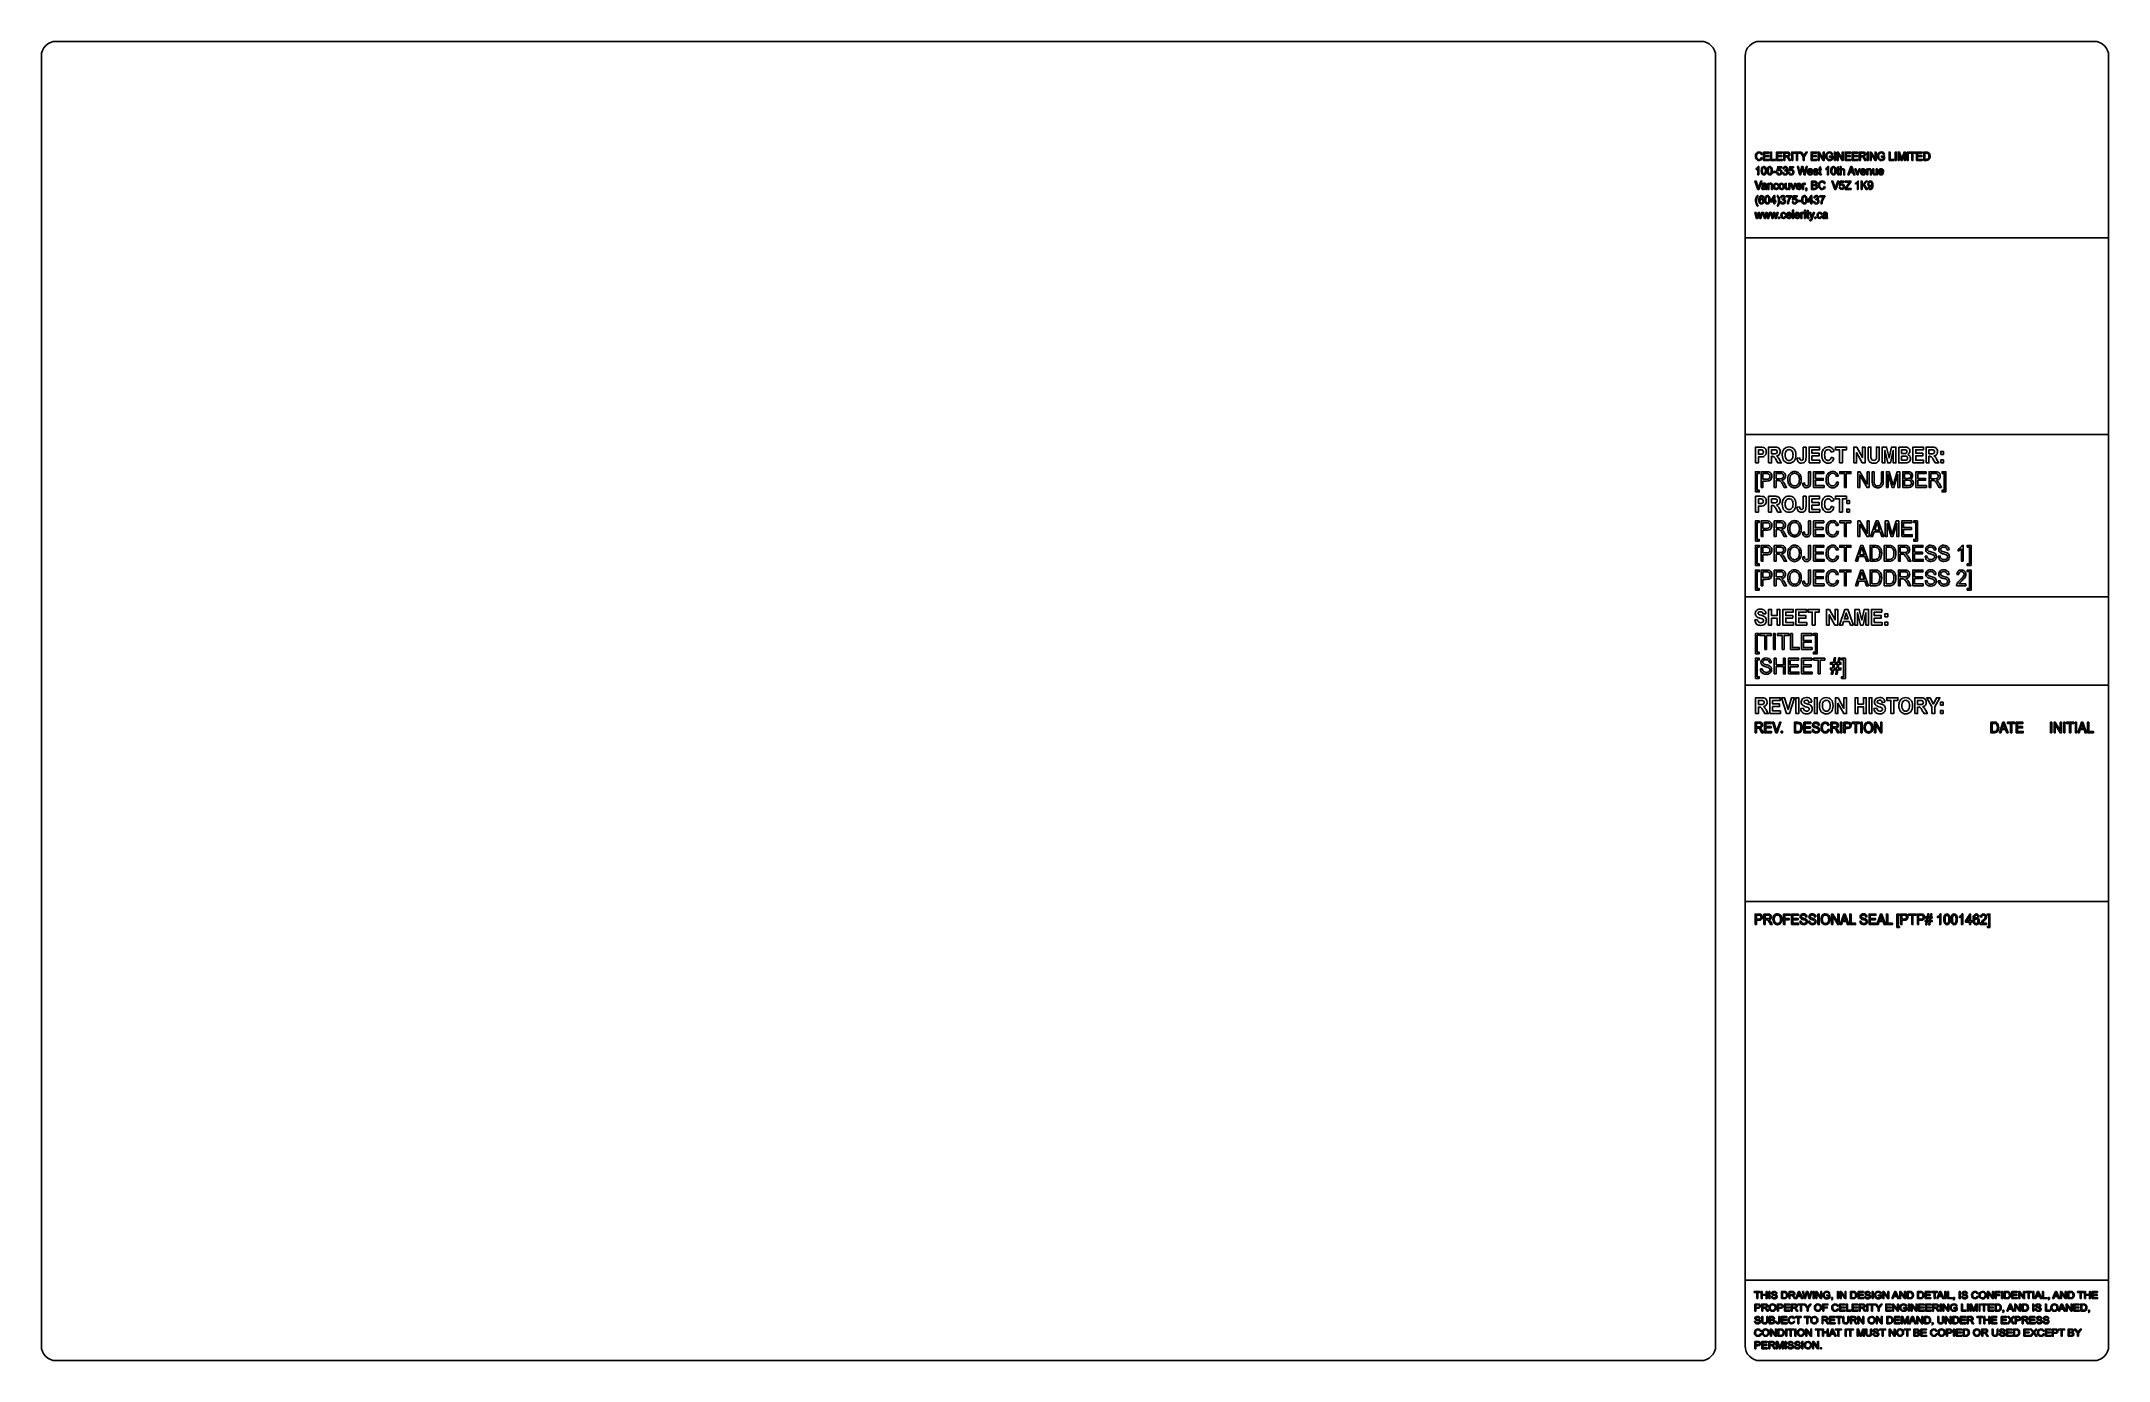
# Model space of a CAD drawing. Header units: millimetres. Extents: x 6 to 426, y 5 to 274.
import ezdxf

# ---------------------------------------------------------------- set-up
doc = ezdxf.new("R2010")
doc.units = ezdxf.units.MM
doc.layers.get('0').update_dxf_attribs({"linetype": 'CONTINUOUS'})

msp = doc.modelspace()

# ---------------------------------------------------------------- linework, layer by layer
at = {"color": 7}
for points in [[(8.5, 273.89999), (343.30002, 273.89999)], [(355.299989, 273.899996), (423.299998, 273.899996)], [(5.5, 8.5), (5.5, 270.89999)], [(346.30002, 270.89999), (346.30002, 8.5)], [(352.29999, 8.499976), (352.29999, 270.899996)], [(426.299998, 270.899996), (426.299998, 8.499976)], [(354.984288, 248.427376), (355.108015, 248.427376), (355.108015, 246.745225)], [(355.758688, 250.912028), (355.55496, 250.860604)], [(355.578409, 250.283507), (355.785354, 250.227512)], [(358.971473, 247.512017), (358.791218, 247.537156), (358.942676, 248.397659), (359.720271, 248.397659), (359.720271, 248.201104), (359.096288, 248.201104), (359.012005, 247.750855)], [(360.17254, 249.696124), (360.17254, 251.37142), (360.865875, 251.37142)], [(360.619486, 250.440078), (360.379485, 250.440078), (360.379485, 249.696136), (360.17254, 249.696124)], [(360.874417, 251.186291), (360.379485, 251.186291), (360.379485, 250.63205)], [(360.379485, 250.63205), (360.824278, 250.63205)], [(361.278677, 250.152089), (361.550668, 249.696124), (361.290413, 249.696124), (361.083468, 250.044669)], [(361.401339, 247.512017), (361.221084, 247.537156), (361.372543, 248.397659), (362.150137, 248.397659), (362.150137, 248.201104), (361.526131, 248.201104), (361.441872, 247.750855)], [(363.359746, 246.745225), (362.944815, 248.420519), (363.157084, 248.420519), (363.394932, 247.322321)], [(364.128799, 249.696124), (364.128799, 250.405782), (363.526136, 251.37142), (363.777872, 251.37142), (364.086137, 250.866317)], [(363.531483, 247.289181), (363.829076, 248.420519), (364.078683, 248.420519), (364.302665, 247.572587)], [(364.502133, 247.344033), (364.747481, 248.420519), (364.955468, 248.420519), (364.52667, 246.745225), (364.327202, 246.745225), (363.997595, 248.021695)], [(364.415744, 250.878888), (364.718661, 251.37142), (364.959727, 251.37142), (364.335744, 250.405782), (364.335744, 249.696124), (364.128799, 249.696124)], [(367.426931, 247.100632), (367.426931, 247.798862), (367.286144, 247.798862), (367.286144, 247.95885), (367.426931, 247.95885), (367.426931, 248.259398), (367.617858, 248.382816), (367.617858, 247.95885), (367.810937, 247.95885), (367.810937, 247.798862), (367.617858, 247.798862), (367.617858, 247.089204)], [(369.151727, 248.427376), (369.275454, 248.427376), (369.275454, 246.745225)], [(369.479205, 250.353214), (369.479205, 250.549772), (370.14159, 250.551012), (370.14159, 249.929345)], [(369.938928, 250.041338), (369.938928, 250.353311), (369.479205, 250.353214)], [(370.118141, 250.902981), (369.931474, 250.848129)], [(371.070666, 247.100632), (371.070666, 247.798862), (370.929856, 247.798862), (370.929856, 247.95885), (371.070666, 247.95885), (371.070666, 248.259398), (371.261593, 248.382816), (371.261593, 247.95885), (371.454672, 247.95885), (371.454672, 247.798862), (371.261593, 247.798862), (371.261593, 247.089204)], [(371.642404, 246.745225), (371.642404, 248.420519), (371.834395, 248.420519), (371.834395, 247.819426)], [(375.548524, 249.696124), (375.548524, 251.37142), (376.241859, 251.37142)], [(375.995446, 250.440078), (375.755445, 250.440078), (375.755445, 249.696136), (375.548524, 249.696124)], [(376.250377, 251.186291), (375.755445, 251.186291), (375.755445, 250.63205)], [(375.755445, 250.63205), (376.200261, 250.63205)], [(376.65466, 250.152089), (376.926652, 249.696124), (376.666397, 249.696124), (376.459452, 250.044669)], [(380.039182, 250.353214), (380.039182, 250.549772), (380.701591, 250.551012), (380.701591, 249.929345)], [(380.498905, 250.041338), (380.498905, 250.353311), (380.039182, 250.353214)], [(380.678118, 250.902981), (380.491451, 250.848129)], [(383.429051, 249.696124), (383.429051, 251.37142), (383.74051, 251.37142), (384.110649, 250.185228)], [(384.26852, 250.205797), (384.642919, 251.37142), (384.921299, 251.37142), (384.921299, 249.696124), (384.721854, 249.696124), (384.721854, 251.098299), (384.267455, 249.696124), (384.080788, 249.696124), (383.628519, 251.122297), (383.628519, 249.696124), (383.429051, 249.696124)], [(388.653576, 249.696124), (388.653576, 251.37142), (389.192235, 251.37142)], [(389.217837, 249.696116), (388.653576, 249.696124)], [(389.18904, 251.173722), (388.860498, 251.173722), (388.860498, 249.893824)], [(388.860498, 249.893824), (389.194364, 249.893824)], [(354.909612, 243.794326), (354.303754, 245.46962), (354.527759, 245.46962), (354.934149, 244.252575)], [(354.532018, 247.807999), (354.532018, 248.006838)], [(355.100561, 244.252575), (355.522946, 245.46962), (355.734151, 245.46962), (355.121881, 243.794326), (354.909612, 243.794326)], [(355.108015, 246.745225), (354.916024, 246.745225), (354.916024, 248.055978)], [(355.887762, 244.634259), (355.700007, 244.661685)], [(356.456282, 244.56455), (356.456282, 244.618259)], [(356.456305, 244.327998), (356.456305, 244.403419)], [(356.649477, 244.577121), (356.649477, 244.302856)], [(356.948042, 243.794326), (356.948042, 245.007944), (357.120843, 245.007944), (357.120843, 244.835385)], [(357.139941, 244.45713), (357.139941, 243.794326), (356.948042, 243.794326)], [(357.868553, 244.540551), (357.868553, 243.794326), (357.676539, 243.794326), (357.676539, 244.532551)], [(358.757074, 247.184048), (358.958672, 247.202325)], [(359.072839, 244.651401), (358.886172, 244.620545)], [(358.902167, 244.23886), (359.090964, 244.212578)], [(359.973072, 247.18747), (360.165086, 247.214896)], [(360.184253, 247.956593), (359.992262, 247.993163)], [(360.351754, 247.538289), (360.37305, 247.718846)], [(360.465828, 244.256002), (360.465828, 245.007944), (360.657819, 245.007944), (360.657819, 244.334853)], [(361.186941, 247.184048), (361.388538, 247.202325)], [(361.192288, 244.357708), (361.192288, 245.007944), (361.384302, 245.007944), (361.384302, 243.794326), (361.212566, 243.794326)], [(361.999766, 243.794326), (361.56884, 245.007944), (361.771502, 245.007944), (362.014697, 244.281144)], [(362.158702, 244.26743), (362.410439, 245.007944), (362.607754, 245.007944), (362.178957, 243.794326), (361.999766, 243.794326)], [(363.757618, 244.403419), (363.757618, 244.348567), (362.912824, 244.348567)], [(362.922431, 244.517696), (363.554955, 244.517696)], [(363.902664, 248.021695), (363.570951, 246.745225), (363.359746, 246.745225)], [(363.552825, 244.185152), (363.751229, 244.158867)], [(363.55389, 244.185152), (363.552825, 244.185152)], [(363.990164, 243.794326), (363.990164, 245.007944), (364.162966, 245.007944), (364.162966, 244.823957)], [(364.182156, 244.429704), (364.182156, 243.794326), (363.990164, 243.794326)], [(364.605629, 244.969088), (364.539494, 244.778247)], [(366.064799, 247.35432), (366.064799, 247.299466), (365.220005, 247.299466)], [(365.229612, 247.468595), (365.862136, 247.468595)], [(365.829104, 243.794326), (365.829104, 245.46962), (366.415749, 245.46962)], [(365.860007, 247.136051), (366.05841, 247.109768)], [(365.861071, 247.136051), (365.860007, 247.136051)], [(366.348549, 245.271919), (366.036025, 245.271919), (366.036025, 244.765676)], [(366.036025, 244.765676), (366.374151, 244.765676)], [(366.397624, 244.56799), (366.036025, 244.56799), (366.036025, 243.992024)], [(366.222669, 247.107481), (366.412531, 247.139481)], [(367.120796, 247.645724), (366.933065, 247.618298)], [(367.811053, 246.929229), (367.810937, 246.929211)], [(367.810937, 246.929211), (367.838668, 246.747511)], [(368.590684, 245.010228), (368.386957, 244.958803)], [(368.410429, 244.381707), (368.617351, 244.325712)], [(368.699457, 247.807999), (368.699457, 248.006838)], [(369.275454, 246.745225), (369.083463, 246.745225), (369.083463, 248.055978)], [(370.533096, 243.794326), (369.927215, 245.46962), (370.15122, 245.46962), (370.55761, 244.252575)], [(370.724022, 244.252575), (371.146407, 245.46962), (371.357611, 245.46962), (370.745342, 243.794326), (370.533096, 243.794326)], [(371.454788, 246.929229), (371.454672, 246.929211)], [(371.454672, 246.929211), (371.482403, 246.747511)], [(371.465343, 244.233147), (371.666941, 244.251424)], [(371.679742, 244.561113), (371.499487, 244.586255), (371.650945, 245.446757), (372.42854, 245.446757), (372.42854, 245.250202), (371.804557, 245.250202), (371.720274, 244.799951)], [(371.834395, 247.409172), (371.834395, 246.745225), (371.642404, 246.745225)], [(372.565068, 247.514306), (372.565068, 246.745225), (372.373054, 246.745225), (372.373054, 247.514306)], [(373.596552, 245.271922), (372.724027, 245.271922), (372.724027, 245.46962), (373.844006, 245.46962), (373.844006, 245.271922), (372.966157, 244.109728), (372.871226, 243.992024), (373.869608, 243.992024), (373.869608, 243.794326), (372.633355, 243.794326)], [(372.633355, 243.794326), (372.633355, 244.000022), (373.434422, 245.07308)], [(373.819469, 247.92456), (373.647732, 247.433171)], [(373.647732, 247.433171), (374.177849, 247.433171), (374.014654, 247.897134)], [(375.075999, 246.745225), (374.645049, 247.958843), (374.847712, 247.958843), (375.09093, 247.232043)], [(374.768823, 244.857097), (374.768823, 245.055939)], [(375.234912, 247.218331), (375.486649, 247.958843), (375.683987, 247.958843), (375.25519, 246.745225), (375.075999, 246.745225)], [(375.344819, 243.794326), (375.152805, 243.794326), (375.152805, 245.105077)], [(375.221069, 245.476477), (375.344819, 245.476477), (375.344819, 243.794326)], [(376.833851, 247.35432), (376.833851, 247.299466), (375.989057, 247.299466)], [(375.998664, 247.468595), (376.631188, 247.468595)], [(376.629058, 247.136051), (376.827462, 247.109768)], [(376.630123, 247.136051), (376.629058, 247.136051)], [(377.068527, 246.745225), (377.068527, 247.958843), (377.241328, 247.958843), (377.241328, 247.786284)], [(377.260426, 247.408029), (377.260426, 246.745225), (377.068527, 246.745225)], [(377.322417, 244.181722), (377.506954, 244.199999)], [(377.323481, 244.181715), (377.322417, 244.181722)], [(377.989038, 247.49145), (377.989038, 246.745225), (377.797024, 246.745225), (377.797024, 247.483452)], [(378.130937, 244.541687), (378.130937, 244.582827)], [(378.279108, 247.206903), (378.279108, 247.958843), (378.471123, 247.958843), (378.471123, 247.285754)], [(379.005592, 247.30861), (379.005592, 247.958843), (379.197583, 247.958843), (379.197583, 246.745225), (379.025846, 246.745225)], [(379.025846, 246.745225), (379.025846, 246.923497)], [(380.47865, 247.35432), (380.47865, 247.299466), (379.633857, 247.299466)], [(379.64344, 247.468595), (380.275988, 247.468595)], [(380.273858, 247.136051), (380.472238, 247.109768)], [(380.274923, 247.136051), (380.273858, 247.136051)], [(354.805074, 242.547288), (354.94269, 242.547288)], [(354.94269, 240.350892), (354.805074, 240.350892)], [(356.10855, 242.108465), (355.917623, 242.092469)], [(356.471421, 243.944027), (356.472277, 243.944027)], [(356.710356, 243.794326), (356.509824, 243.794326)], [(358.798671, 242.547288), (358.936287, 242.547288)], [(358.936287, 240.350892), (358.798671, 240.350892)], [(359.485617, 241.285675), (359.677608, 241.313101)], [(359.696775, 242.054801), (359.504761, 242.091368)], [(359.864276, 241.636494), (359.885572, 241.817051)], [(360.712287, 242.299308), (360.712287, 242.497006), (361.724534, 242.497006), (361.724534, 242.337019)], [(361.478145, 242.299308), (360.712287, 242.299308)], [(361.128283, 240.843424), (360.930945, 240.843424)], [(361.212566, 243.794326), (361.212566, 243.972596)], [(361.914419, 241.282245), (362.116017, 241.300523)], [(362.128818, 241.610211), (361.948539, 241.635353), (362.099998, 242.495856), (362.877616, 242.495856), (362.877616, 242.299301), (362.25361, 242.299301), (362.16935, 241.84905)], [(364.689888, 243.462923), (364.636555, 243.550917)], [(364.649356, 243.794326), (364.649356, 244.028591), (364.868037, 244.028591), (364.868037, 243.794326)], [(364.758152, 243.794326), (364.649356, 243.794326)], [(366.425355, 243.794326), (365.829104, 243.794326)], [(366.036025, 243.992024), (366.425355, 243.992024)], [(366.287739, 241.285675), (366.47973, 241.313101)], [(366.498897, 242.054801), (366.306883, 242.091368)], [(366.666397, 241.636494), (366.687694, 241.817051)], [(367.514408, 242.299308), (367.514408, 242.497006), (368.526656, 242.497006), (368.526656, 242.337019)], [(368.280267, 242.299308), (367.514408, 242.299308)], [(367.930405, 240.843424), (367.733066, 240.843424)], [(354.647227, 237.892523), (354.300559, 239.106138), (354.498963, 239.106138), (354.679218, 238.405624), (354.746417, 238.145073)], [(354.805074, 238.395339), (354.985353, 239.106138), (355.182691, 239.106138), (355.352275, 238.402197), (355.408826, 238.170215), (355.473872, 238.404481), (355.668016, 239.106138), (355.854683, 239.106138), (355.500539, 237.892523), (355.301094, 237.892523), (355.120816, 238.61932), (355.077089, 238.826162), (354.84776, 237.892523), (354.647227, 237.892523)], [(356.224823, 237.892523), (355.878156, 239.106138), (356.076559, 239.106138), (356.256814, 238.405624), (356.324013, 238.145073)], [(356.382694, 238.395339), (356.562949, 239.106138), (356.760287, 239.106138), (356.929871, 238.402197), (356.986422, 238.170215), (357.051491, 238.404481), (357.245612, 239.106138), (357.432279, 239.106138), (357.078158, 237.892523), (356.87869, 237.892523), (356.698412, 238.61932), (356.654685, 238.826162), (356.425356, 237.892523), (356.224823, 237.892523)], [(357.802419, 237.892523), (357.455752, 239.106138), (357.654155, 239.106138), (357.83441, 238.405624), (357.901609, 238.145073)], [(357.96029, 238.395339), (358.140545, 239.106138), (358.337883, 239.106138), (358.50749, 238.402197), (358.564018, 238.170215), (358.629088, 238.404481), (358.823208, 239.106138), (359.009875, 239.106138), (358.655754, 237.892523), (358.456286, 237.892523), (358.276008, 238.61932), (358.232281, 238.826162), (358.002952, 237.892523), (357.802419, 237.892523)], [(360.567217, 238.749596), (360.38055, 238.718742)], [(360.396545, 238.337058), (360.585342, 238.310775)], [(361.729882, 238.501616), (361.729882, 238.446764), (360.885065, 238.446764)], [(360.894671, 238.615893), (361.527219, 238.615893)], [(361.525066, 238.283349), (361.72347, 238.257064)], [(361.526131, 238.283349), (361.525066, 238.283349)], [(363.43014, 238.501616), (363.43014, 238.446764), (362.585346, 238.446764)], [(362.59493, 238.615893), (363.227478, 238.615893)], [(363.225348, 238.283349), (363.423751, 238.257064)], [(363.226413, 238.283349), (363.225348, 238.283349)], [(363.662664, 237.892523), (363.662664, 239.106138), (363.835465, 239.106138), (363.835465, 238.922154)], [(363.854678, 238.527899), (363.854678, 237.892523), (363.662664, 237.892523)], [(364.278128, 239.067285), (364.211994, 238.876444)], [(364.912805, 238.24793), (364.912805, 238.946161), (364.771995, 238.946161), (364.771995, 239.106146), (364.912805, 239.106146), (364.912805, 239.406694), (365.103732, 239.530114), (365.103732, 239.106146), (365.296811, 239.106146), (365.296811, 238.946161), (365.103732, 238.946161), (365.103732, 238.236502)], [(365.296927, 238.076527), (365.296811, 238.076507)], [(365.296811, 238.076507), (365.324542, 237.894807)], [(365.805701, 237.890254), (365.375839, 239.106156), (365.582761, 239.106156), (365.818502, 238.403355)], [(365.476001, 237.425131), (365.454705, 237.618258)], [(365.979567, 238.398784), (366.221697, 239.106156), (366.413688, 239.106156), (365.982761, 237.871969)], [(367.93147, 238.749596), (367.744802, 238.718742)], [(367.760798, 238.337058), (367.949595, 238.310775)], [(368.26853, 238.732454), (368.080799, 238.75988)], [(368.837073, 238.662747), (368.837073, 238.716456)], [(368.837097, 238.426193), (368.837097, 238.501616)], [(368.852189, 238.042224), (368.853069, 238.042224)], [(369.091125, 237.892523), (368.890592, 237.892523)], [(369.030245, 238.675316), (369.030245, 238.401053)], [(352.3, 233.89999), (426.11324, 233.89999)], [(352.3, 193.89999), (426.11324, 193.89999)], [(354.422759, 188.141311), (354.422759, 191.345351), (355.351371, 191.345351)], [(355.280977, 190.803342), (355.001417, 190.803331)], [(355.001417, 190.803331), (355.001417, 189.894136), (355.31813, 189.894136)], [(357.095191, 188.141311), (357.095191, 191.345351), (358.313154, 191.345351)], [(357.791163, 189.478877), (357.673872, 189.478877), (357.673872, 188.141311), (357.095191, 188.141311)], [(358.125469, 190.803324), (357.673872, 190.803324), (357.673872, 189.990301)], [(357.673872, 189.990301), (358.101997, 189.990301)], [(364.133088, 191.345338), (364.709801, 191.345338), (364.709801, 189.317131)], [(364.133088, 189.275606), (364.133088, 191.345338)], [(370.383114, 190.462368), (369.810313, 190.309379)], [(377.333025, 191.345338), (377.911706, 191.345338), (377.911706, 189.609999)], [(377.333048, 189.636225), (377.333025, 191.345338)], [(379.039739, 189.572843), (379.039739, 191.345338), (379.61842, 191.345338), (379.61842, 189.662453)], [(383.565482, 191.345338), (384.711085, 191.345338)], [(384.540992, 188.141285), (383.565482, 188.141285), (383.565482, 191.345338)], [(384.14414, 190.81206), (384.14414, 190.071153), (384.523399, 190.071153)], [(384.476478, 190.812047), (384.14414, 190.81206)], [(384.14414, 189.537876), (384.14414, 188.681133), (384.679812, 188.681133)], [(384.611386, 189.537876), (384.14414, 189.537876)], [(389.12736, 188.141298), (389.12736, 191.345338), (390.345301, 191.345338)], [(389.823333, 189.478865), (389.706018, 189.478865), (389.706018, 188.141298), (389.12736, 188.141298)], [(390.157615, 190.803311), (389.706018, 190.803311), (389.706018, 189.990288)], [(389.706018, 189.990288), (390.134166, 189.990288)], [(355.378732, 189.34993), (355.001417, 189.34993), (355.001417, 188.141311), (354.422759, 188.141311)], [(355.552736, 183.139125), (355.552736, 186.343165), (356.633825, 186.343165)], [(356.665098, 185.965063), (355.931996, 185.965063), (355.931996, 184.819826)], [(358.22908, 183.139125), (358.22908, 186.343165), (359.499799, 186.343165)], [(359.321905, 188.766383), (359.671859, 188.141311), (358.979798, 188.141311), (358.561419, 188.838506)], [(359.515447, 185.989104), (358.60834, 185.989104), (358.60834, 184.929104)], [(362.87605, 189.131359), (363.421467, 189.201296)], [(365.231769, 184.135751), (365.231769, 186.343173), (365.611052, 186.343173), (365.611052, 184.159793)], [(369.829873, 189.319318), (370.390938, 189.12043)], [(371.276541, 185.464576), (370.903138, 185.366224)], [(378.175618, 184.491999), (378.175618, 186.343173), (378.554878, 186.343173), (378.554878, 184.494183)], [(380.050434, 186.343173), (380.429694, 186.343173), (380.429694, 184.491999)], [(380.050434, 184.494183), (380.050434, 186.343173)], [(381.049416, 183.139133), (381.049416, 186.343173), (381.620273, 186.343173), (382.298653, 184.074554)], [(382.587982, 184.113894), (383.274186, 186.343173), (383.784418, 186.343173), (383.784418, 183.139133), (383.418839, 183.139133), (383.418839, 185.820823), (382.586037, 183.139133), (382.243907, 183.139133), (381.414995, 185.866719), (381.414995, 183.139133), (381.049416, 183.139133)], [(384.380691, 183.139133), (384.380691, 186.343173), (385.455923, 186.343173)], [(385.332775, 185.965071), (384.75995, 185.965071), (384.75995, 184.996864)], [(389.743171, 183.139133), (389.743171, 186.343173), (391.013912, 186.343173)], [(391.029537, 185.989112), (390.12243, 185.989112), (390.12243, 184.929112)], [(391.354074, 188.76637), (391.704005, 188.141298), (391.011944, 188.141298), (390.593588, 188.838493)], [(354.422759, 178.141311), (354.422759, 181.345351), (355.351371, 181.345351)], [(356.667066, 184.441722), (355.931996, 184.441722), (355.931996, 183.139125), (355.552736, 183.139125)], [(355.931996, 184.819826), (356.672922, 184.819826)], [(357.095191, 178.141311), (357.095191, 181.345351), (358.313154, 181.345351)], [(359.048201, 184.561923), (358.60834, 184.561923), (358.60834, 183.13912), (358.22908, 183.139125)], [(358.60834, 184.929104), (359.423572, 184.929104)], [(360.256373, 184.011167), (360.754892, 183.139125), (360.277878, 183.139125), (359.898618, 183.805722)], [(364.035333, 184.048328), (364.377463, 184.100782)], [(364.133088, 181.345338), (364.709801, 181.345338), (364.709801, 179.317131)], [(364.133088, 179.275606), (364.133088, 181.345338)], [(370.946147, 184.262512), (371.325407, 184.155422)], [(385.473516, 183.139133), (384.380691, 183.139133)], [(384.75995, 184.996864), (385.379673, 184.996864)], [(385.422682, 184.618755), (384.75995, 184.618755), (384.75995, 183.517235)], [(384.75995, 183.517235), (385.473516, 183.517235)], [(390.562315, 184.56193), (390.12243, 184.56193), (390.12243, 183.139128), (389.743171, 183.139133)], [(390.12243, 184.929112), (390.937662, 184.929112)], [(391.770486, 184.011174), (392.268982, 183.139133), (391.791991, 183.139133), (391.412708, 183.805729)], [(355.378732, 179.34993), (355.001417, 179.34993), (355.001417, 178.141311), (354.422759, 178.141311)], [(355.280977, 180.803342), (355.001417, 180.803331)], [(355.001417, 180.803331), (355.001417, 179.894136), (355.31813, 179.894136)], [(357.791163, 179.478877), (357.673872, 179.478877), (357.673872, 178.141311), (357.095191, 178.141311)], [(358.125469, 180.803324), (357.673872, 180.803324), (357.673872, 179.990301)], [(357.673872, 179.990301), (358.101997, 179.990301)], [(359.321905, 178.766383), (359.671859, 178.141311), (358.979798, 178.141311), (358.561419, 178.838506)], [(362.87605, 179.131359), (363.421467, 179.201296)], [(370.383114, 180.462368), (369.810313, 180.309379)], [(369.829873, 179.319318), (370.390938, 179.12043)], [(355.552736, 173.139125), (355.552736, 176.343165), (356.633825, 176.343165)], [(356.667066, 174.441722), (355.931996, 174.441722), (355.931996, 173.139125), (355.552736, 173.139125)], [(356.665098, 175.965063), (355.931996, 175.965063), (355.931996, 174.819826)], [(355.931996, 174.819826), (356.672922, 174.819826)], [(358.22908, 173.139125), (358.22908, 176.343165), (359.499799, 176.343165)], [(359.048201, 174.561923), (358.60834, 174.561923), (358.60834, 173.13912), (358.22908, 173.139125)], [(359.515447, 175.989104), (358.60834, 175.989104), (358.60834, 174.929104)], [(358.60834, 174.929104), (359.423572, 174.929104)], [(360.256373, 174.011167), (360.754892, 173.139125), (360.277878, 173.139125), (359.898618, 173.805722)], [(364.035333, 174.048328), (364.377463, 174.100782)], [(365.231769, 174.135751), (365.231769, 176.343173), (365.611052, 176.343173), (365.611052, 174.159793)], [(371.276541, 175.464576), (370.903138, 175.366224)], [(370.946147, 174.262512), (371.325407, 174.155422)], [(378.996707, 175.394636), (378.681961, 174.454842)], [(378.681961, 174.454842), (379.653582, 174.454842), (379.354462, 175.342183)], [(380.828513, 173.139133), (380.828513, 176.343173), (381.39937, 176.343173), (382.07775, 174.074554)], [(382.367079, 174.113894), (383.05326, 176.343173), (383.563515, 176.343173), (383.563515, 173.139133), (383.197936, 173.139133), (383.197936, 175.820823), (382.365111, 173.139133), (382.023005, 173.139133), (381.194092, 175.866719), (381.194092, 173.139133), (380.828513, 173.139133)], [(355.552736, 168.139125), (355.552736, 171.343165), (356.633825, 171.343165)], [(356.667066, 169.441722), (355.931996, 169.441722), (355.931996, 168.139125), (355.552736, 168.139125)], [(356.665098, 170.965063), (355.931996, 170.965063), (355.931996, 169.819826)], [(355.931996, 169.819826), (356.672922, 169.819826)], [(358.22908, 168.139125), (358.22908, 171.343165), (359.499799, 171.343165)], [(359.048201, 169.561923), (358.60834, 169.561923), (358.60834, 168.13912), (358.22908, 168.139125)], [(359.515447, 170.989104), (358.60834, 170.989104), (358.60834, 169.929104)], [(358.60834, 169.929104), (359.423572, 169.929104)], [(360.256373, 169.011167), (360.754892, 168.139125), (360.277878, 168.139125), (359.898618, 168.805722)], [(364.035333, 169.048328), (364.377463, 169.100782)], [(365.231769, 169.135751), (365.231769, 171.343173), (365.611052, 171.343173), (365.611052, 169.159793)], [(371.276541, 170.464576), (370.903138, 170.366224)], [(370.946147, 169.262512), (371.325407, 169.155422)], [(375.88439, 170.394636), (375.569645, 169.454842)], [(375.569645, 169.454842), (376.541266, 169.454842), (376.242168, 170.342183)], [(377.727933, 168.139133), (377.727933, 171.343173), (378.715202, 171.343173)], [(378.709322, 170.965071), (378.107192, 170.965071), (378.107192, 168.517235)], [(378.107192, 168.517235), (378.719114, 168.517235)], [(380.619323, 168.139133), (380.619323, 171.343173), (381.606592, 171.343173)], [(381.600736, 170.965071), (380.998606, 170.965071), (380.998606, 168.517235)], [(380.998606, 168.517235), (381.610504, 168.517235)], [(383.516593, 168.139133), (383.516593, 171.343173), (384.787335, 171.343173)], [(384.335737, 169.56193), (383.895853, 169.56193), (383.895853, 168.139128), (383.516593, 168.139133)], [(384.80296, 170.989112), (383.895853, 170.989112), (383.895853, 169.929112)], [(383.895853, 169.929112), (384.711085, 169.929112)], [(385.543909, 169.011174), (386.042405, 168.139133), (385.565414, 168.139133), (385.186131, 168.805729)], [(388.943587, 169.168534), (389.301342, 169.203504)], [(391.139028, 170.440535), (390.775393, 170.409936)], [(391.614074, 169.168534), (391.971829, 169.203504)], [(393.809515, 170.440535), (393.445881, 170.409936)], [(395.653035, 170.171708), (395.653035, 170.551996)], [(396.70873, 168.139133), (396.356831, 168.139133), (396.356831, 170.645977)], [(396.481947, 171.356285), (396.70873, 171.356285), (396.70873, 168.139133)], [(355.552736, 163.139125), (355.552736, 166.343165), (356.633825, 166.343165)], [(356.667066, 164.441722), (355.931996, 164.441722), (355.931996, 163.139125), (355.552736, 163.139125)], [(356.665098, 165.965063), (355.931996, 165.965063), (355.931996, 164.819826)], [(355.931996, 164.819826), (356.672922, 164.819826)], [(358.22908, 163.139125), (358.22908, 166.343165), (359.499799, 166.343165)], [(359.048201, 164.561923), (358.60834, 164.561923), (358.60834, 163.13912), (358.22908, 163.139125)], [(359.515447, 165.989104), (358.60834, 165.989104), (358.60834, 164.929104)], [(358.60834, 164.929104), (359.423572, 164.929104)], [(365.231769, 164.135751), (365.231769, 166.343173), (365.611052, 166.343173), (365.611052, 164.159793)], [(371.276541, 165.464576), (370.903138, 165.366224)], [(370.946147, 164.262512), (371.325407, 164.155422)], [(375.88439, 165.394636), (375.569645, 164.454842)], [(375.569645, 164.454842), (376.541266, 164.454842), (376.242168, 165.342183)], [(378.762123, 168.139133), (377.727933, 168.139133)], [(377.727933, 163.139133), (377.727933, 166.343173), (378.715202, 166.343173)], [(378.709322, 165.965071), (378.107192, 165.965071), (378.107192, 163.517235)], [(381.653514, 168.139133), (380.619323, 168.139133)], [(380.619323, 163.139133), (380.619323, 166.343173), (381.606592, 166.343173)], [(381.600736, 165.965071), (380.998606, 165.965071), (380.998606, 163.517235)], [(383.516593, 163.139133), (383.516593, 166.343173), (384.787335, 166.343173)], [(384.335737, 164.56193), (383.895853, 164.56193), (383.895853, 163.139128), (383.516593, 163.139133)], [(384.80296, 165.989112), (383.895853, 165.989112), (383.895853, 164.929112)], [(383.895853, 164.929112), (384.711085, 164.929112)], [(388.943587, 164.168534), (389.301342, 164.203504)], [(391.139028, 165.440535), (390.775393, 165.409936)], [(391.614074, 164.168534), (391.971829, 164.203504)], [(393.809515, 165.440535), (393.445881, 165.409936)], [(395.766438, 165.388079), (395.404771, 165.429606)], [(352.3, 160.89999), (426.11324, 160.89999)], [(360.256373, 164.011167), (360.754892, 163.139125), (360.277878, 163.139125), (359.898618, 163.805722)], [(364.035333, 164.048328), (364.377463, 164.100782)], [(378.762123, 163.139133), (377.727933, 163.139133)], [(378.107192, 163.517235), (378.719114, 163.517235)], [(381.653514, 163.139133), (380.619323, 163.139133)], [(380.998606, 163.517235), (381.610504, 163.517235)], [(385.543909, 164.011174), (386.042405, 163.139133), (385.565414, 163.139133), (385.186131, 163.805729)], [(397.232665, 163.517235), (397.232665, 163.139133), (395.338289, 163.139133)], [(395.827039, 163.517235), (397.232665, 163.517235)], [(354.276139, 156.183825), (354.839171, 156.24502)], [(356.524357, 157.429598), (355.945676, 157.401186)], [(357.619126, 147.497348), (357.255515, 147.466749)], [(355.423709, 146.225348), (355.781463, 146.260317)], [(352.3, 142.89999), (426.11324, 142.89999)], [(354.424703, 137.141316), (354.424703, 140.345356), (355.642667, 140.345356)], [(355.454982, 139.803329), (355.003384, 139.803329), (355.003384, 138.990306)], [(355.003384, 138.990306), (355.431509, 138.990306)], [(365.869107, 139.429603), (365.290427, 139.401191)], [(380.773768, 139.42959), (380.19511, 139.401178)], [(386.83222, 137.14129), (386.83222, 140.34533), (388.05016, 140.34533)], [(387.862498, 139.803303), (387.410901, 139.803303), (387.410901, 138.99028)], [(387.410901, 138.99028), (387.839026, 138.99028)], [(354.338101, 133.257076), (354.338101, 135.393108), (355.185254, 135.393108)], [(355.120676, 138.478882), (355.003384, 138.478882), (355.003384, 137.141316), (354.424703, 137.141316)], [(355.195694, 135.157067), (354.590948, 135.157067), (354.590948, 134.450397)], [(356.651418, 137.766388), (357.001371, 137.141316), (356.309311, 137.141316), (355.890931, 137.838511)], [(358.588219, 133.257076), (357.84794, 135.393108), (358.121621, 135.393108), (358.618195, 133.841352)], [(358.821506, 133.841352), (359.337617, 135.393108), (359.595673, 135.393108), (358.847571, 133.257076), (358.588219, 133.257076)], [(362.337389, 133.226076), (362.337389, 135.362108), (362.99556, 135.362108)], [(362.991648, 135.11004), (362.590236, 135.11004), (362.590236, 133.478146)], [(363.620889, 138.18383), (364.183921, 138.245025)], [(367.422924, 134.760351), (367.180516, 134.739958)], [(369.409175, 134.776375), (369.160239, 134.710809)], [(369.757161, 133.226076), (369.757161, 135.362108), (370.604314, 135.362108)], [(370.614754, 135.126067), (370.010008, 135.126067), (370.010008, 134.419397)], [(372.42244, 133.226076), (372.42244, 135.362108), (373.143181, 135.362108)], [(373.164038, 135.11004), (372.675287, 135.11004), (372.675287, 134.346547)], [(378.525572, 138.183817), (379.088605, 138.245012)], [(387.528193, 138.478857), (387.410901, 138.478857), (387.410901, 137.14129), (386.83222, 137.14129)], [(389.058934, 137.766362), (389.408865, 137.14129), (388.716804, 137.14129), (388.298448, 137.838485)], [(402.337389, 133.257076), (402.337389, 135.393108), (402.99556, 135.393108)], [(402.991648, 135.14104), (402.590236, 135.14104), (402.590236, 133.509146)], [(404.816302, 134.760749), (404.606464, 134.134218)], [(404.606464, 134.134218), (405.254219, 134.134218), (405.054797, 134.725779)], [(420.771311, 134.760749), (420.561473, 134.134218)], [(420.561473, 134.134218), (421.209228, 134.134218), (421.009807, 134.725779)], [(354.884189, 134.205612), (354.590948, 134.205612), (354.590948, 133.257073), (354.338101, 133.257076)], [(354.590948, 134.450397), (355.13442, 134.450397)], [(355.689629, 133.838438), (356.02199, 133.257076), (355.703981, 133.257076), (355.451134, 133.701476)], [(363.026857, 133.226076), (362.337389, 133.226076)], [(362.590236, 133.478146), (362.998176, 133.478146)], [(365.959312, 133.912345), (366.197807, 133.935662)], [(369.18892, 133.975), (369.441767, 133.903603)], [(370.303249, 134.174612), (370.010008, 134.174612), (370.010008, 133.226073), (369.757161, 133.226076)], [(370.010008, 134.419397), (370.553504, 134.419397)], [(371.108713, 133.807438), (371.441051, 133.226076), (371.123041, 133.226076), (370.870194, 133.670476)], [(373.165334, 134.094481), (372.675287, 134.094481), (372.675287, 133.226081), (372.42244, 133.226076)], [(372.675287, 134.346547), (373.169246, 134.346547)], [(403.026857, 133.257076), (402.337389, 133.257076)], [(402.590236, 133.509146), (402.998176, 133.509146)], [(352.3, 98.89999), (426.11324, 98.89999)], [(354.337389, 94.226076), (354.337389, 96.362108), (355.05813, 96.362108)], [(355.080282, 95.094481), (354.590236, 95.094481), (354.590236, 94.226081), (354.337389, 94.226076)], [(355.078986, 96.11004), (354.590236, 96.11004), (354.590236, 95.346547)], [(354.590236, 95.346547), (355.084195, 95.346547)], [(356.121626, 94.226076), (356.121626, 96.362108), (356.968779, 96.362108)], [(356.667714, 95.174612), (356.374473, 95.174612), (356.374473, 94.226073), (356.121626, 94.226076)], [(356.979219, 96.126067), (356.374473, 96.126067), (356.374473, 95.419397)], [(356.374473, 95.419397), (356.917945, 95.419397)], [(357.473177, 94.807438), (357.805515, 94.226076), (357.487506, 94.226076), (357.234659, 94.670476)], [(363.446259, 94.912343), (363.684778, 94.935659)], [(364.909894, 95.760348), (364.667463, 95.739956)], [(365.226607, 94.912343), (365.465103, 94.935659)], [(366.690219, 95.760348), (366.447811, 95.739956)], [(372.38962, 95.729744), (372.179782, 95.103213)], [(372.179782, 95.103213), (372.827537, 95.103213), (372.628139, 95.694774)], [(375.659645, 94.91234), (375.89814, 94.935657)], [(377.123257, 95.760345), (376.880849, 95.739953)], [(379.857633, 95.729744), (379.647795, 95.103213)], [(379.647795, 95.103213), (380.295527, 95.103213), (380.096129, 95.694774)], [(383.955251, 94.226071), (383.955251, 96.362103), (384.675992, 96.362103)], [(384.698145, 95.094476), (384.208098, 95.094476), (384.208098, 94.226076), (383.955251, 94.226071)], [(384.696825, 96.110035), (384.208098, 96.110035), (384.208098, 95.346541)], [(384.208098, 95.346541), (384.702057, 95.346541)], [(387.366017, 94.226071), (387.366017, 96.362103), (388.086758, 96.362103)], [(388.10891, 95.094476), (387.618864, 95.094476), (387.618864, 94.226076), (387.366017, 94.226071)], [(388.107614, 96.110035), (387.618864, 96.110035), (387.618864, 95.346541)], [(387.618864, 95.346541), (388.112823, 95.346541)], [(391.45713, 95.581126), (391.45713, 95.834653)], [(392.160926, 94.226071), (391.92632, 94.226071), (391.92632, 95.897305)], [(392.009746, 96.370845), (392.160926, 96.370845), (392.160926, 94.226071)], [(395.910558, 95.581126), (395.910558, 95.834653)], [(396.614355, 94.226071), (396.379748, 94.226071), (396.379748, 95.897305)], [(396.463174, 96.370845), (396.614355, 96.370845), (396.614355, 94.226071)], [(399.916949, 95.839024), (399.683662, 95.818632)], [(401.417065, 94.478141), (401.417065, 94.226071), (400.154171, 94.226071)], [(400.439588, 95.725373), (400.198477, 95.753058)], [(400.479982, 94.478141), (401.417065, 94.478141)], [(352.3, 21.89999), (426.11324, 21.89999)], [(354.283607, 15.564441), (354.283607, 17.008686), (354.85605, 17.008686)], [(354.87263, 16.838245), (354.48444, 16.838245), (354.48444, 16.32203)], [(355.700763, 15.564441), (355.700763, 17.008686), (356.373636, 17.008686)], [(356.381912, 16.84909), (355.901596, 16.84909), (355.901596, 16.371287)], [(357.63036, 18.572377), (357.819786, 18.588129)], [(358.79286, 19.145731), (358.600304, 19.131948)], [(358.877745, 15.564441), (358.877745, 17.008686), (359.450189, 17.008686)], [(359.466768, 16.838245), (359.078578, 16.838245), (359.078578, 16.32203)], [(359.70174, 18.108365), (359.70174, 19.552609), (360.224527, 19.552609)], [(360.249355, 18.108367), (359.70174, 18.108365)], [(360.221423, 19.382176), (359.902573, 19.382176), (359.902573, 18.278797)], [(359.902573, 18.278797), (360.226596, 18.278797)], [(361.235878, 18.108365), (361.235878, 19.552609), (361.908752, 19.552609)], [(361.669642, 18.749701), (361.436711, 18.749701), (361.436711, 18.108362), (361.235878, 18.108365)], [(361.917028, 19.393014), (361.436711, 19.393014), (361.436711, 18.915211)], [(361.436711, 18.915211), (361.868378, 18.915211)], [(361.708953, 15.564441), (361.708953, 17.008686), (362.381827, 17.008686)], [(362.390103, 16.84909), (361.909786, 16.84909), (361.909786, 16.371287)], [(362.309383, 18.501444), (362.573349, 18.108365), (362.320763, 18.108365), (362.11993, 18.408838)], [(363.201711, 19.125051), (363.035044, 18.70143)], [(363.035044, 18.70143), (363.549527, 18.70143), (363.391137, 19.101406)], [(364.364211, 18.108365), (363.961511, 19.552609), (364.167516, 19.552609), (364.398378, 18.605871)], [(364.921137, 15.564441), (364.921137, 16.176226), (364.336252, 17.008686), (364.580562, 17.008686), (364.879729, 16.573246)], [(364.891108, 19.20879), (364.569182, 18.108365), (364.364211, 18.108365)], [(364.530878, 18.577302), (364.819699, 19.552609), (365.061913, 19.552609), (365.279298, 18.821621)], [(365.199586, 16.584081), (365.49358, 17.008686), (365.727545, 17.008686), (365.12197, 16.176226), (365.12197, 15.564441), (364.921137, 15.564441)], [(365.47289, 18.624588), (365.710965, 19.552609), (365.912833, 19.552609), (365.496683, 18.108365), (365.303119, 18.108365), (364.983235, 19.20879)], [(368.93039, 18.674833), (368.93039, 18.844281), (369.573235, 18.845317), (369.573235, 18.30939)], [(369.376568, 18.405934), (369.376568, 18.674884), (368.93039, 18.674833)], [(369.550476, 19.148747), (369.369299, 19.101458)], [(369.933493, 17.822667), (369.881713, 17.898525)], [(369.894154, 18.108365), (369.894154, 18.310323), (370.106367, 18.310323), (370.106367, 18.108365)], [(369.99973, 18.108365), (369.894154, 18.108365)], [(373.756397, 18.108365), (373.756397, 19.552609), (374.279183, 19.552609)], [(374.304012, 18.108367), (373.756397, 18.108365)], [(374.27608, 19.382176), (373.95723, 19.382176), (373.95723, 18.278797)], [(373.95723, 18.278797), (374.281252, 18.278797)], [(375.532776, 15.564441), (375.532776, 17.008686), (376.205649, 17.008686)], [(376.213925, 16.84909), (375.733609, 16.84909), (375.733609, 16.371287)], [(376.633178, 18.572377), (376.822604, 18.588129)], [(377.795679, 19.145731), (377.603149, 19.131948)], [(379.372259, 15.564441), (379.372259, 16.176226), (378.787402, 17.008686), (379.031685, 17.008686), (379.330851, 16.573246)], [(379.650736, 16.584081), (379.94473, 17.008686), (380.178667, 17.008686), (379.573092, 16.176226), (379.573092, 15.564441), (379.372259, 15.564441)], [(379.414702, 18.674833), (379.414702, 18.844281), (380.057574, 18.845317), (380.057574, 18.30939)], [(379.860879, 18.405934), (379.860879, 18.674884), (379.414702, 18.674833)], [(380.034787, 19.148747), (379.853638, 19.101458)], [(382.794586, 19.125051), (382.62792, 18.70143)], [(382.62792, 18.70143), (383.142403, 18.70143), (382.984012, 19.101406)], [(385.301799, 18.108365), (385.301799, 19.552609), (385.824558, 19.552609)], [(385.849414, 18.108367), (385.301799, 18.108365)], [(385.821454, 19.382176), (385.502605, 19.382176), (385.502605, 18.278797)], [(385.502605, 18.278797), (385.826627, 18.278797)], [(387.421829, 18.108365), (387.421829, 19.552609), (387.944615, 19.552609)], [(387.969444, 18.108367), (387.421829, 18.108365)], [(387.941512, 19.382176), (387.622662, 19.382176), (387.622662, 18.278797)], [(387.622662, 18.278797), (387.946684, 18.278797)], [(390.454932, 15.564441), (390.454932, 17.008686), (391.127805, 17.008686)], [(391.136081, 16.84909), (390.655737, 16.84909), (390.655737, 16.371287)], [(391.942489, 19.125051), (391.775823, 18.70143)], [(391.775823, 18.70143), (392.290306, 18.70143), (392.131915, 19.101406)], [(394.750938, 17.822667), (394.699157, 17.898525)], [(394.711599, 18.108365), (394.711599, 18.310323), (394.923811, 18.310323), (394.923811, 18.108365)], [(394.817174, 18.108365), (394.711599, 18.108365)], [(396.385479, 18.572377), (396.574905, 18.588129)], [(397.547979, 19.145731), (397.35545, 19.131948)], [(398.102836, 15.564441), (398.102836, 17.008686), (398.405133, 17.008686), (398.764329, 15.98609)], [(398.917547, 16.003822), (399.280881, 17.008686), (399.551054, 17.008686), (399.551054, 15.564441), (399.35749, 15.564441), (399.35749, 16.773232), (398.916512, 15.564441), (398.735335, 15.564441), (398.296427, 16.793921), (398.296427, 15.564441), (398.102836, 15.564441)], [(399.714617, 19.156576), (399.516915, 19.112244)], [(399.539674, 18.614737), (399.740507, 18.566464)], [(403.173179, 15.564441), (403.173179, 17.008686), (403.695939, 17.008686)], [(403.692835, 16.838253), (403.373985, 16.838253), (403.373985, 15.734874)], [(405.05203, 18.108367), (405.05203, 19.552612), (405.57479, 19.552612)], [(405.599645, 18.10837), (405.05203, 18.108367)], [(405.571686, 19.382179), (405.252836, 19.382179), (405.252836, 18.2788)], [(405.252836, 18.2788), (405.576859, 18.2788)], [(408.710364, 15.564441), (408.710364, 17.008686), (409.233123, 17.008686)], [(409.23002, 16.838253), (408.91117, 16.838253), (408.91117, 15.734874)], [(411.850049, 19.125053), (411.683383, 18.701433)], [(411.683383, 18.701433), (412.197893, 18.701433), (412.039503, 19.101409)], [(414.069475, 17.822669), (414.017722, 17.898528)], [(414.030136, 18.108367), (414.030136, 18.310326), (414.242349, 18.310326), (414.242349, 18.108367)], [(414.135739, 18.108367), (414.030136, 18.108367)], [(415.504245, 19.125053), (415.337578, 18.701433)], [(415.337578, 18.701433), (415.852061, 18.701433), (415.693698, 19.101409)], [(418.011457, 18.108367), (418.011457, 19.552612), (418.534217, 19.552612)], [(418.559072, 18.10837), (418.011457, 18.108367)], [(418.531113, 19.382179), (418.21229, 19.382179), (418.21229, 18.2788)], [(418.21229, 18.2788), (418.536286, 18.2788)], [(420.609762, 15.564441), (420.609762, 17.008686), (421.132521, 17.008686)], [(421.129418, 16.838253), (420.810595, 16.838253), (420.810595, 15.734874)], [(354.215274, 13.484527), (354.404728, 13.50028)], [(354.873665, 16.151605), (354.48444, 16.151605), (354.48444, 15.564449), (354.283607, 15.564441)], [(354.48444, 16.32203), (354.876768, 16.32203)], [(355.377802, 14.057881), (355.185246, 14.044098)], [(356.134526, 16.205775), (355.901596, 16.205775), (355.901596, 15.564436), (355.700763, 15.564441)], [(355.700763, 13.630331), (355.700763, 14.464762), (355.901596, 14.464762), (355.901596, 13.631315)], [(355.901596, 16.371287), (356.333263, 16.371287)], [(356.774268, 15.95752), (357.038233, 15.564441), (356.785647, 15.564441), (356.584814, 15.864915)], [(356.693521, 14.464762), (356.894326, 14.464762), (356.894326, 13.630331)], [(356.693521, 13.631315), (356.693521, 14.464762)], [(357.220418, 13.020518), (357.220418, 14.464762), (357.789757, 14.464762)], [(357.799095, 13.020505), (357.220418, 13.020518)], [(357.724556, 14.294332), (357.421251, 14.294332), (357.421251, 13.857903)], [(357.421251, 13.857903), (357.749384, 13.857903)], [(357.772171, 13.687478), (357.421251, 13.687478), (357.421251, 13.19095)], [(357.421251, 13.19095), (357.799095, 13.19095)], [(358.540274, 13.430344), (358.721424, 13.453999)], [(359.467803, 16.151605), (359.078578, 16.151605), (359.078578, 15.564449), (358.877745, 15.564441)], [(359.078578, 16.32203), (359.470906, 16.32203)], [(359.173781, 13.469762), (359.173781, 14.464772), (359.374614, 14.464772), (359.374614, 13.480597)], [(362.142717, 16.205775), (361.909786, 16.205775), (361.909786, 15.564436), (361.708953, 15.564441)], [(361.909786, 16.371287), (362.341453, 16.371287)], [(362.374585, 14.068727), (362.176856, 14.024394)], [(362.199642, 13.52689), (362.400475, 13.478617)], [(362.782458, 15.95752), (363.046424, 15.564441), (362.793838, 15.564441), (362.593005, 15.864915)], [(367.953178, 13.020518), (367.953178, 14.464762), (368.626051, 14.464762)], [(368.386913, 13.661851), (368.15401, 13.661851), (368.15401, 13.020513), (367.953178, 13.020518)], [(368.634327, 14.305167), (368.15401, 14.305167), (368.15401, 13.827364)], [(368.15401, 13.827364), (368.585677, 13.827364)], [(369.026655, 13.413597), (369.290648, 13.020518), (369.038062, 13.020518), (368.837229, 13.320991)], [(371.249211, 16.612653), (371.051482, 16.568321)], [(371.074241, 16.070814), (371.275074, 16.022541)], [(372.193292, 13.630331), (372.193292, 14.464762), (372.394098, 14.464762), (372.394098, 13.631315)], [(373.186023, 14.464762), (373.386856, 14.464762), (373.386856, 13.630331)], [(373.186023, 13.631315), (373.186023, 14.464762)], [(373.724327, 13.020518), (373.724327, 14.464762), (374.3972, 14.464762)], [(374.158063, 13.661851), (373.925132, 13.661851), (373.925132, 13.020513), (373.724327, 13.020518)], [(374.405476, 14.305167), (373.925132, 14.305167), (373.925132, 13.827364)], [(373.925132, 13.827364), (374.356827, 13.827364)], [(374.797804, 13.413597), (375.06177, 13.020518), (374.809184, 13.020518), (374.608351, 13.320991)], [(375.966512, 16.205775), (375.733609, 16.205775), (375.733609, 15.564436), (375.532776, 15.564441)], [(375.733609, 16.371287), (376.165276, 16.371287)], [(376.606253, 15.95752), (376.870246, 15.564441), (376.61766, 15.564441), (376.416827, 15.864915)], [(381.141397, 13.020518), (381.141397, 14.464762), (381.664156, 14.464762)], [(381.689012, 13.020495), (381.141397, 13.020518)], [(381.661052, 14.294329), (381.34223, 14.294329), (381.34223, 13.19095)], [(381.34223, 13.19095), (381.666225, 13.19095)], [(384.080276, 13.020518), (384.080276, 14.464762), (384.382547, 14.464762), (384.74177, 13.442166)], [(384.894961, 13.459898), (385.258322, 14.464762), (385.528495, 14.464762), (385.528495, 13.020518), (385.334904, 13.020518), (385.334904, 14.229309), (384.893926, 13.020518), (384.712776, 13.020518), (384.273868, 14.249997), (384.273868, 13.020518), (384.080276, 13.020518)], [(384.564731, 16.130909), (384.564731, 16.300355), (385.207603, 16.301391), (385.207603, 15.765462)], [(385.010908, 15.862008), (385.010908, 16.130958), (384.564731, 16.130909)], [(385.184817, 16.604821), (385.003667, 16.557532)], [(386.290391, 14.037204), (386.123725, 13.613584)], [(386.123725, 13.613584), (386.638208, 13.613584), (386.479817, 14.013559)], [(388.797604, 13.020518), (388.797604, 14.464762), (389.320363, 14.464762)], [(389.345219, 13.020495), (388.797604, 13.020518)], [(389.31726, 14.294329), (388.998437, 14.294329), (388.998437, 13.19095)], [(388.998437, 13.19095), (389.322432, 13.19095)], [(390.392806, 12.73482), (390.341053, 12.810678)], [(390.353467, 13.020518), (390.353467, 13.222474), (390.56568, 13.222474), (390.56568, 13.020518)], [(390.45907, 13.020518), (390.353467, 13.020518)], [(390.888668, 16.205775), (390.655737, 16.205775), (390.655737, 15.564436), (390.454932, 15.564441)], [(390.655737, 16.371287), (391.087431, 16.371287)], [(391.528409, 15.95752), (391.792375, 15.564441), (391.539789, 15.564441), (391.338983, 15.864915)], [(391.509788, 13.630331), (391.509788, 14.464762), (391.710593, 14.464762), (391.710593, 13.631315)], [(392.502518, 14.464762), (392.703351, 14.464762), (392.703351, 13.630331)], [(392.502518, 13.631315), (392.502518, 14.464762)], [(394.568726, 13.020518), (394.568726, 14.464762), (395.091512, 14.464762)], [(395.116341, 13.020495), (394.568726, 13.020518)], [(395.088409, 14.294329), (394.769559, 14.294329), (394.769559, 13.19095)], [(394.769559, 13.19095), (395.093581, 13.19095)], [(394.813036, 16.130909), (394.813036, 16.300355), (395.455881, 16.301391), (395.455881, 15.765462)], [(395.259213, 15.862008), (395.259213, 16.130958), (394.813036, 16.130909)], [(395.433122, 16.604821), (395.251945, 16.557532)], [(397.516944, 13.020518), (397.516944, 14.464762), (398.18979, 14.464762)], [(397.95068, 13.661851), (397.717749, 13.661851), (397.717749, 13.020513), (397.516944, 13.020518)], [(398.198093, 14.305167), (397.717749, 14.305167), (397.717749, 13.827364)], [(397.717749, 13.827364), (398.149416, 13.827364)], [(398.590421, 13.413597), (398.854387, 13.020518), (398.601801, 13.020518), (398.400968, 13.320991)], [(403.720767, 15.564444), (403.173179, 15.564441)], [(403.373985, 15.734874), (403.698008, 15.734874)], [(404.768381, 15.278743), (404.716628, 15.354602)], [(404.729043, 15.564441), (404.729043, 15.7664), (404.941255, 15.7664), (404.941255, 15.564441)], [(404.834645, 15.564441), (404.729043, 15.564441)], [(405.68453, 13.020518), (406.271457, 13.773179), (405.75387, 14.464762), (405.993008, 14.464762), (406.268353, 14.094343)], [(406.306658, 13.523934), (405.925709, 13.020518), (405.68453, 13.020518)], [(406.203151, 16.581127), (406.036485, 16.157507)], [(406.036485, 16.157507), (406.550968, 16.157507), (406.392577, 16.557483)], [(406.510594, 14.081536), (406.815968, 14.464762), (407.034388, 14.464762), (406.501284, 13.784016), (407.075796, 13.020518), (406.827348, 13.020518), (406.445365, 13.535756)], [(407.252808, 13.020518), (407.252808, 14.464762), (407.825278, 14.464762)], [(407.842865, 13.607682), (407.45364, 13.607682), (407.45364, 13.020526), (407.252808, 13.020518)], [(407.84183, 14.294322), (407.45364, 14.294322), (407.45364, 13.778106)], [(407.45364, 13.778106), (407.845968, 13.778106)], [(408.66999, 13.020518), (408.66999, 14.464762), (409.342837, 14.464762)], [(409.103726, 13.661851), (408.870796, 13.661851), (408.870796, 13.020513), (408.66999, 13.020518)], [(409.257952, 15.564444), (408.710364, 15.564441)], [(409.35114, 14.305167), (408.870796, 14.305167), (408.870796, 13.827364)], [(408.870796, 13.827364), (409.30249, 13.827364)], [(408.91117, 15.734874), (409.235192, 15.734874)], [(409.743468, 13.413597), (410.007434, 13.020518), (409.754848, 13.020518), (409.554015, 13.320991)], [(411.351111, 16.028451), (411.540537, 16.044203)], [(411.543641, 13.484527), (411.733094, 13.50028)], [(412.513612, 16.601805), (412.321055, 16.588021)], [(412.706141, 14.057881), (412.513612, 14.044098)], [(412.957693, 13.484527), (413.147146, 13.50028)], [(414.120221, 14.057881), (413.927664, 14.044098)], [(416.688497, 16.581127), (416.521831, 16.157507)], [(416.521831, 16.157507), (417.036314, 16.157507), (416.877923, 16.557483)], [(421.157377, 15.564444), (420.609762, 15.564441)], [(420.810595, 15.734874), (421.13459, 15.734874)], [(422.204992, 15.278743), (422.153211, 15.354602)], [(422.165653, 15.564441), (422.165653, 15.7664), (422.377865, 15.7664), (422.377865, 15.564441)], [(422.271228, 15.564441), (422.165653, 15.564441)], [(354.283607, 7.932668), (354.283607, 9.376915), (354.85605, 9.376915)], [(354.873665, 8.519835), (354.48444, 8.519835), (354.48444, 7.932679), (354.283607, 7.932668)], [(354.87263, 9.206475), (354.48444, 9.206475), (354.48444, 8.690257)], [(354.48444, 8.690257), (354.876768, 8.690257)], [(355.541365, 11.524803), (355.343636, 11.480471)], [(355.366395, 10.982964), (355.567228, 10.934694)], [(357.114842, 7.932668), (357.114842, 9.376915), (357.787688, 9.376915)], [(357.548578, 8.574005), (357.315648, 8.574005), (357.315648, 7.932663), (357.114842, 7.932668)], [(357.795992, 9.217318), (357.315648, 9.217318), (357.315648, 8.739515)], [(357.315648, 8.739515), (357.747315, 8.739515)], [(358.636539, 7.932668), (358.636539, 9.376915), (358.938809, 9.376915), (359.298033, 8.354317)], [(359.451223, 8.372051), (359.814585, 9.376915), (360.084758, 9.376915), (360.084758, 7.932668), (359.891193, 7.932668), (359.891193, 9.141462), (359.450189, 7.932668), (359.269039, 7.932668), (358.83013, 9.16215), (358.83013, 7.932668), (358.636539, 7.932668)], [(358.994728, 10.476594), (358.994728, 11.920841), (359.517487, 11.920841)], [(359.542343, 10.476574), (358.994728, 10.476594)], [(359.514383, 11.750409), (359.195534, 11.750409), (359.195534, 10.64703)], [(359.195534, 10.64703), (359.519556, 10.64703)], [(362.091971, 8.970032), (361.899441, 8.956249)], [(363.50605, 8.970032), (363.313493, 8.956249)], [(369.993522, 11.493283), (369.826856, 11.069665)], [(369.826856, 11.069665), (370.341339, 11.069665), (370.182976, 11.469641)], [(375.086626, 10.476597), (375.086626, 11.920844), (375.388896, 11.920844), (375.748092, 10.898248)], [(375.90131, 10.91598), (376.264644, 11.920844), (376.534844, 11.920844), (376.534844, 10.476597), (376.341253, 10.476597), (376.341253, 11.685391), (375.900275, 10.476597), (375.719126, 10.476597), (375.28019, 11.706079), (375.28019, 10.476597), (375.086626, 10.476597)], [(376.861943, 11.086413), (376.861943, 11.920844), (377.062776, 11.920844), (377.062776, 11.087397)], [(377.854701, 11.920844), (378.055506, 11.920844), (378.055506, 11.086413)], [(377.854701, 11.087397), (377.854701, 11.920844)], [(378.321569, 10.940609), (378.510995, 10.956361)], [(379.484069, 11.513961), (379.291512, 11.500177)], [(386.667201, 10.4766), (386.667201, 11.920846), (387.236541, 11.920846)], [(387.245852, 10.476589), (386.667201, 10.4766)], [(387.171339, 11.75039), (386.868034, 11.75039), (386.868034, 11.313987)], [(386.868034, 11.313987), (387.196168, 11.313987)], [(387.218954, 11.143562), (386.868034, 11.143562), (386.868034, 10.647035)], [(386.868034, 10.647035), (387.245852, 10.647035)], [(391.350363, 11.524811), (391.152633, 11.480479)], [(391.17542, 10.982972), (391.376226, 10.934702)], [(393.272691, 10.476602), (393.272691, 11.920849), (393.845134, 11.920849)], [(393.862748, 11.063766), (393.473524, 11.063766), (393.473524, 10.47661), (393.272691, 10.476602)], [(393.861714, 11.750409), (393.473524, 11.750409), (393.473524, 11.234191)], [(393.473524, 11.234191), (393.865852, 11.234191)], [(396.689818, 10.476602), (396.689818, 11.920849), (397.212577, 11.920849)], [(397.237433, 10.476581), (396.689818, 10.476602)], [(397.209473, 11.750416), (396.890651, 11.750416), (396.890651, 10.647037)], [(396.890651, 10.647037), (397.214673, 10.647037)], [(400.46203, 10.476605), (400.46203, 11.920852), (401.134904, 11.920852)], [(400.895766, 11.117941), (400.662836, 11.117941), (400.662836, 10.4766), (400.46203, 10.476605)], [(401.14318, 11.761257), (400.662836, 11.761257), (400.662836, 11.283454)], [(400.662836, 11.283454), (401.09453, 11.283454)], [(401.535508, 10.869684), (401.799474, 10.476605), (401.546887, 10.476605), (401.346082, 10.777081)], [(402.582088, 11.08642), (402.582088, 11.920852), (402.782893, 11.920852), (402.782893, 11.087405)], [(403.574818, 11.920852), (403.775651, 11.920852), (403.775651, 11.08642)], [(403.574818, 11.087405), (403.574818, 11.920852)], [(404.041686, 10.940617), (404.231112, 10.956369)], [(405.204186, 11.513968), (405.011657, 11.500185)], [(406.938123, 10.476605), (406.938123, 11.920852), (407.460882, 11.920852)], [(407.485738, 10.476584), (406.938123, 10.476605)], [(407.457779, 11.750419), (407.138956, 11.750419), (407.138956, 10.64704)], [(407.138956, 10.64704), (407.462951, 10.64704)], [(410.31798, 10.476605), (410.904934, 11.229268), (410.387347, 11.920852), (410.626485, 11.920852), (410.90183, 11.55043)], [(410.940135, 10.980024), (410.559187, 10.476605), (410.31798, 10.476605)], [(411.144071, 11.537623), (411.449445, 11.920852), (411.667865, 11.920852), (411.134761, 11.240106), (411.709273, 10.476605), (411.460825, 10.476605), (411.078842, 10.991846)], [(413.144043, 11.524816), (412.946313, 11.480484)], [(412.9691, 10.982977), (413.169906, 10.934707)], [(414.831371, 10.476605), (414.831371, 11.920852), (415.403842, 11.920852)], [(415.421429, 11.063768), (415.032204, 11.063768), (415.032204, 10.476613), (414.831371, 10.476605)], [(415.420394, 11.750411), (415.032204, 11.750411), (415.032204, 11.234193)], [(415.032204, 11.234193), (415.424532, 11.234193)], [(418.082894, 10.476605), (418.082894, 11.920852), (418.652233, 11.920852)], [(418.661544, 10.476594), (418.082894, 10.476605)], [(418.587032, 11.750396), (418.283727, 11.750396), (418.283727, 11.313992)], [(418.283727, 11.313992), (418.61186, 11.313992)], [(418.634647, 11.143567), (418.283727, 11.143567), (418.283727, 10.64704)], [(418.283727, 10.64704), (418.661544, 10.64704)], [(419.932751, 10.476605), (419.932751, 11.08839), (419.347893, 11.920852), (419.592176, 11.920852), (419.891343, 11.485409)], [(420.211227, 11.496247), (420.505221, 11.920852), (420.739159, 11.920852), (420.133584, 11.08839), (420.133584, 10.476605), (419.932751, 10.476605)], [(343.30002, 5.5), (8.5, 5.5)], [(423.299998, 5.499976), (355.299989, 5.499976)], [(358.18832, 8.325747), (358.452286, 7.932668), (358.199699, 7.932668), (357.998867, 8.233142)], [(360.92947, 8.39668), (361.118923, 8.412433)], [(362.343522, 8.39668), (362.532975, 8.412433)]]:
    msp.add_lwpolyline(points, dxfattribs=at)
for points in [[(8.5, 273.89999)], [(355.299989, 273.899996)], [(355.578409, 250.283507)], [(356.044545, 249.696124), (356.044545, 251.37142), (357.175219, 251.37142), (357.175219, 251.173722), (356.25149, 251.173722), (356.25149, 250.660619), (357.116538, 250.660619), (357.116538, 250.464064), (356.25149, 250.464064), (356.25149, 249.893824), (357.211492, 249.893824), (357.211492, 249.696124)], [(357.488807, 249.696124), (357.488807, 251.37142), (357.695752, 251.37142), (357.695752, 249.893824), (358.46587, 249.893824), (358.46587, 249.696124)], [(358.716542, 249.696124), (358.716542, 251.37142), (359.847215, 251.37142), (359.847215, 251.173722), (358.923486, 251.173722), (358.923486, 250.660619), (359.788535, 250.660619), (359.788535, 250.464064), (358.923486, 250.464064), (358.923486, 249.893824), (359.883489, 249.893824), (359.883489, 249.696124)], [(361.78215, 249.696124), (361.78215, 251.37142), (361.989072, 251.37142), (361.989072, 249.696124)], [(362.751736, 249.696124), (362.751736, 251.173722), (362.236549, 251.173722), (362.236549, 251.37142), (363.475997, 251.37142), (363.475997, 251.173722), (362.958681, 251.173722), (362.958681, 249.696124)], [(365.717066, 249.696124), (365.717066, 251.37142), (366.84774, 251.37142), (366.84774, 251.173722), (365.924011, 251.173722), (365.924011, 250.660619), (366.78906, 250.660619), (366.78906, 250.464064), (365.924011, 250.464064), (365.924011, 249.893824), (366.88399, 249.893824), (366.88399, 249.696124)], [(367.167741, 249.696124), (367.167741, 251.37142), (367.38001, 251.37142), (368.201331, 250.056096), (368.201331, 251.37142), (368.399734, 251.37142), (368.399734, 249.696124), (368.187465, 249.696124), (367.366144, 251.012591), (367.366144, 249.696124)], [(370.481869, 249.696124), (370.481869, 251.37142), (370.688791, 251.37142), (370.688791, 249.696124)], [(371.051453, 249.696124), (371.051453, 251.37142), (371.263722, 251.37142), (372.085067, 250.056096), (372.085067, 251.37142), (372.28347, 251.37142), (372.28347, 249.696124), (372.071201, 249.696124), (371.249857, 251.012591), (371.249857, 249.696124)], [(372.635462, 249.696124), (372.635462, 251.37142), (373.766135, 251.37142), (373.766135, 251.173722), (372.842383, 251.173722), (372.842383, 250.660619), (373.707455, 250.660619), (373.707455, 250.464064), (372.842383, 250.464064), (372.842383, 249.893824), (373.802385, 249.893824), (373.802385, 249.696124)], [(373.196528, 246.745225), (373.797061, 248.420519), (374.020002, 248.420519), (374.65998, 246.745225), (374.424262, 246.745225), (374.241854, 247.252614), (373.587987, 247.252614), (373.41625, 246.745225)], [(374.092525, 249.696124), (374.092525, 251.37142), (375.223199, 251.37142), (375.223199, 251.173722), (374.299447, 251.173722), (374.299447, 250.660619), (375.164518, 250.660619), (375.164518, 250.464064), (374.299447, 250.464064), (374.299447, 249.893824), (375.259449, 249.893824), (375.259449, 249.696124)], [(377.158111, 249.696124), (377.158111, 251.37142), (377.365055, 251.37142), (377.365055, 249.696124)], [(377.727718, 249.696124), (377.727718, 251.37142), (377.939987, 251.37142), (378.761309, 250.056096), (378.761309, 251.37142), (378.959712, 251.37142), (378.959712, 249.696124), (378.747443, 249.696124), (377.926122, 251.012591), (377.926122, 249.696124)], [(381.605042, 249.696124), (381.605042, 251.37142), (381.811987, 251.37142), (381.811987, 249.893824), (382.582104, 249.893824), (382.582104, 249.696124)], [(382.863702, 249.696124), (382.863702, 251.37142), (383.070647, 251.37142), (383.070647, 249.696124)], [(385.290374, 249.696124), (385.290374, 251.37142), (385.497319, 251.37142), (385.497319, 249.696124)], [(386.259983, 249.696124), (386.259983, 251.173722), (385.744773, 251.173722), (385.744773, 251.37142), (386.984244, 251.37142), (386.984244, 251.173722), (386.466905, 251.173722), (386.466905, 249.696124)], [(387.200772, 249.696124), (387.200772, 251.37142), (388.331446, 251.37142), (388.331446, 251.173722), (387.407717, 251.173722), (387.407717, 250.660619), (388.272765, 250.660619), (388.272765, 250.464064), (387.407717, 250.464064), (387.407717, 249.893824), (388.367696, 249.893824), (388.367696, 249.696124)], [(355.599752, 247.571444)], [(355.797091, 247.571444)], [(356.814685, 247.571444)], [(357.012024, 247.571444)], [(358.008276, 247.248041), (358.008276, 247.454883), (358.598138, 247.454883), (358.598138, 247.248041)], [(358.757074, 247.184043)], [(358.902167, 244.23886)], [(359.183765, 244.401135)], [(359.381103, 244.401135)], [(359.973049, 247.187513)], [(361.186941, 247.184043)], [(362.922431, 244.517696)], [(365.229612, 247.468595)], [(366.222669, 247.107481)], [(368.410429, 244.381707)], [(369.767191, 247.571444)], [(369.96453, 247.571444)], [(371.465343, 244.233139)], [(375.905886, 243.794326), (375.905886, 245.46962), (376.112807, 245.46962), (376.112807, 244.63883), (376.889337, 245.46962), (377.16987, 245.46962), (376.513873, 244.790817), (377.198666, 243.794326), (376.92561, 243.794326), (376.368803, 244.642257), (376.112807, 244.37485), (376.112807, 243.794326)], [(375.998664, 247.468595)], [(378.108553, 244.921093)], [(379.64344, 247.468595)], [(355.324543, 241.386238)], [(356.10855, 242.108467)], [(356.327207, 241.669644)], [(356.524546, 241.669644)], [(358.157605, 240.843424), (358.157605, 241.244535), (357.479224, 241.244535), (357.479224, 241.433092), (358.192813, 242.518719), (358.349619, 242.518719), (358.349619, 241.433092), (358.560824, 241.433092), (358.560824, 241.244535), (358.349619, 241.244535), (358.349619, 240.843424)], [(358.157605, 241.433092), (358.157605, 242.188458), (357.668021, 241.433092)], [(358.936287, 240.350892)], [(359.485571, 241.28572)], [(361.914419, 241.282238)], [(363.10801, 241.346241), (363.10801, 241.55308), (363.697872, 241.55308), (363.697872, 241.346241)], [(363.856808, 241.669644)], [(364.054146, 241.669644)], [(365.687205, 240.843424), (365.687205, 241.244535), (365.008801, 241.244535), (365.008801, 241.433092), (365.722414, 242.518719), (365.879196, 242.518719), (365.879196, 241.433092), (366.090401, 241.433092), (366.090401, 241.244535), (365.879196, 241.244535), (365.879196, 240.843424)], [(365.687205, 241.433092), (365.687205, 242.188458), (365.197598, 241.433092)], [(366.287693, 241.28572)], [(359.104806, 237.892523), (359.104806, 238.126788), (359.323487, 238.126788), (359.323487, 237.892523)], [(360.396545, 238.337058)], [(360.894671, 238.615893)], [(361.960276, 237.892523), (361.960276, 239.567817), (362.152267, 239.567817), (362.152267, 237.892523)], [(362.59493, 238.615893)], [(364.393337, 239.331265), (364.393337, 239.567817), (364.585328, 239.567817), (364.585328, 239.331265)], [(364.393337, 237.892523), (364.393337, 239.106138), (364.585328, 239.106138), (364.585328, 237.892523)], [(365.476094, 237.425148)], [(366.469059, 237.892523), (366.469059, 238.126788), (366.68774, 238.126788), (366.68774, 237.892523)], [(367.760798, 238.337058)], [(359.867345, 189.723661)], [(360.463619, 189.745502)], [(365.325612, 188.141298), (365.325612, 191.345338), (367.450659, 191.345338), (367.450659, 190.803318), (365.904293, 190.803318), (365.904293, 190.093008), (367.343136, 190.093008), (367.343136, 189.553172), (365.904293, 189.553172), (365.904293, 188.681133), (367.505405, 188.681133), (367.505405, 188.141298)], [(371.532629, 188.141298), (371.532629, 190.803318), (370.682235, 190.803318), (370.682235, 191.345338), (372.959759, 191.345338), (372.959759, 190.803318), (372.11131, 190.803318), (372.11131, 188.141298)], [(374.451403, 188.141298), (374.451403, 191.345338), (375.014436, 191.345338), (376.187423, 189.205669), (376.187423, 191.345338), (376.725039, 191.345338), (376.725039, 188.141298), (376.144414, 188.141298), (374.98902, 190.2307), (374.98902, 188.141298)], [(380.220527, 188.141298), (380.220527, 191.345338), (381.086569, 191.345338), (381.606592, 189.159771), (382.120759, 191.345338), (382.988746, 191.345338), (382.988746, 188.141298), (382.45113, 188.141298), (382.45113, 190.663442), (381.882241, 188.141298), (381.325088, 188.141298), (380.758143, 190.663442), (380.758143, 188.141298)], [(386.454905, 188.141298), (386.454905, 191.345338), (388.579976, 191.345338), (388.579976, 190.803318), (387.033586, 190.803318), (387.033586, 190.093008), (388.472452, 190.093008), (388.472452, 189.553172), (387.033586, 189.553172), (387.033586, 188.681133), (388.634698, 188.681133), (388.634698, 188.141298)], [(392.11845, 189.848225), (392.11845, 190.462368), (392.667802, 190.462368), (392.667802, 189.848225)], [(354.403199, 182.249597), (354.403199, 186.343165), (355.179333, 186.343165), (355.179333, 186.017516), (354.755097, 186.017516), (354.755097, 182.575248), (355.179333, 182.575248), (355.179333, 182.249597)], [(366.238575, 183.139133), (366.238575, 186.343173), (368.310845, 186.343173), (368.310845, 185.965071), (366.617858, 185.965071), (366.617858, 184.983749), (368.203322, 184.983749), (368.203322, 184.607834), (366.617858, 184.607834), (366.617858, 183.517235), (368.377326, 183.517235), (368.377326, 183.139133)], [(369.829873, 189.319318)], [(372.521865, 183.139133), (372.521865, 185.965071), (371.577606, 185.965071), (371.577606, 186.343173), (373.849274, 186.343173), (373.849274, 185.965071), (372.901125, 185.965071), (372.901125, 183.139133)], [(375.274459, 183.139133), (375.274459, 186.343173), (375.663487, 186.343173), (377.168812, 183.827586), (377.168812, 186.343173), (377.532447, 186.343173), (377.532447, 183.139133), (377.143396, 183.139133), (375.638071, 185.656906), (375.638071, 183.139133)], [(387.074651, 183.139133), (387.074651, 186.343173), (389.146897, 186.343173), (389.146897, 185.965071), (387.45391, 185.965071), (387.45391, 184.983749), (389.039374, 184.983749), (389.039374, 184.607834), (387.45391, 184.607834), (387.45391, 183.517235), (389.213379, 183.517235), (389.213379, 183.139133)], [(392.11845, 188.141298), (392.11845, 188.755441), (392.667802, 188.755441), (392.667802, 188.141298)], [(393.172177, 182.249605), (392.396065, 182.249605), (392.396065, 182.575256), (392.820302, 182.575256), (392.820302, 186.017524), (392.396065, 186.017524), (392.396065, 186.343173), (393.172177, 186.343173)], [(360.999267, 184.699618)], [(361.390263, 184.69307)], [(364.035333, 184.048328)], [(365.325612, 178.141298), (365.325612, 181.345338), (367.450659, 181.345338), (367.450659, 180.803318), (365.904293, 180.803318), (365.904293, 180.093008), (367.343136, 180.093008), (367.343136, 179.553172), (365.904293, 179.553172), (365.904293, 178.681133), (367.505405, 178.681133), (367.505405, 178.141298)], [(371.532629, 178.141298), (371.532629, 180.803318), (370.682235, 180.803318), (370.682235, 181.345338), (372.959759, 181.345338), (372.959759, 180.803318), (372.11131, 180.803318), (372.11131, 178.141298)], [(370.946147, 184.262512)], [(359.867345, 179.723661)], [(360.463619, 179.745502)], [(369.829873, 179.319318)], [(372.991056, 179.848225), (372.991056, 180.462368), (373.540385, 180.462368), (373.540385, 179.848225)], [(372.991056, 178.141298), (372.991056, 178.755441), (373.540385, 178.755441), (373.540385, 178.141298)], [(354.403199, 172.249597), (354.403199, 176.343165), (355.179333, 176.343165), (355.179333, 176.017516), (354.755097, 176.017516), (354.755097, 172.575248), (355.179333, 172.575248), (355.179333, 172.249597)], [(360.999267, 174.699618)], [(361.390263, 174.69307)], [(364.035333, 174.048328)], [(366.238575, 173.139133), (366.238575, 176.343173), (368.310845, 176.343173), (368.310845, 175.965071), (366.617858, 175.965071), (366.617858, 174.983749), (368.203322, 174.983749), (368.203322, 174.607834), (366.617858, 174.607834), (366.617858, 173.517235), (368.377326, 173.517235), (368.377326, 173.139133)], [(370.946147, 174.262512)], [(372.521865, 173.139133), (372.521865, 175.965071), (371.577606, 175.965071), (371.577606, 176.343173), (373.849274, 176.343173), (373.849274, 175.965071), (372.901125, 175.965071), (372.901125, 173.139133)], [(375.274459, 173.139133), (375.274459, 176.343173), (375.663487, 176.343173), (377.168812, 173.827586), (377.168812, 176.343173), (377.532447, 176.343173), (377.532447, 173.139133), (377.143396, 173.139133), (375.638071, 175.656906), (375.638071, 173.139133)], [(377.855016, 173.139133), (378.955665, 176.343173), (379.364253, 176.343173), (380.537217, 173.139133), (380.10518, 173.139133), (379.770874, 174.109523), (378.572494, 174.109523), (378.257725, 173.139133)], [(384.183237, 173.139133), (384.183237, 176.343173), (386.255507, 176.343173), (386.255507, 175.965071), (384.562497, 175.965071), (384.562497, 174.983749), (386.147984, 174.983749), (386.147984, 174.607834), (384.562497, 174.607834), (384.562497, 173.517235), (386.321965, 173.517235), (386.321965, 173.139133)], [(387.389396, 172.249605), (386.613262, 172.249605), (386.613262, 172.575256), (387.037498, 172.575256), (387.037498, 176.017524), (386.613262, 176.017524), (386.613262, 176.343173), (387.389396, 176.343173)], [(354.403199, 167.249597), (354.403199, 171.343165), (355.179333, 171.343165), (355.179333, 171.017516), (354.755097, 171.017516), (354.755097, 167.575248), (355.179333, 167.575248), (355.179333, 167.249597)], [(360.999267, 169.699618)], [(361.390263, 169.69307)], [(364.035333, 169.048328)], [(366.238575, 168.139133), (366.238575, 171.343173), (368.310845, 171.343173), (368.310845, 170.965071), (366.617858, 170.965071), (366.617858, 169.983749), (368.203322, 169.983749), (368.203322, 169.607834), (366.617858, 169.607834), (366.617858, 168.517235), (368.377326, 168.517235), (368.377326, 168.139133)], [(370.946147, 169.262512)], [(372.521865, 168.139133), (372.521865, 170.965071), (371.577606, 170.965071), (371.577606, 171.343173), (373.849274, 171.343173), (373.849274, 170.965071), (372.901125, 170.965071), (372.901125, 168.139133)], [(374.7427, 168.139133), (375.843349, 171.343173), (376.251937, 171.343173), (377.424924, 168.139133), (376.992863, 168.139133), (376.658557, 169.109523), (375.460177, 169.109523), (375.145432, 168.139133)], [(386.409951, 168.139133), (386.409951, 171.343173), (388.482221, 171.343173), (388.482221, 170.965071), (386.789211, 170.965071), (386.789211, 169.983749), (388.374698, 169.983749), (388.374698, 169.607834), (386.789211, 169.607834), (386.789211, 168.517235), (388.548679, 168.517235), (388.548679, 168.139133)], [(388.943587, 169.168534)], [(391.614074, 169.168534)], [(398.296161, 167.249605), (397.520026, 167.249605), (397.520026, 167.575256), (397.944263, 167.575256), (397.944263, 171.017524), (397.520026, 171.017524), (397.520026, 171.343173), (398.296161, 171.343173)], [(354.403199, 162.249597), (354.403199, 166.343165), (355.179333, 166.343165), (355.179333, 166.017516), (354.755097, 166.017516), (354.755097, 162.575248), (355.179333, 162.575248), (355.179333, 162.249597)], [(360.999267, 164.699618)], [(361.390263, 164.69307)], [(366.238575, 163.139133), (366.238575, 166.343173), (368.310845, 166.343173), (368.310845, 165.965071), (366.617858, 165.965071), (366.617858, 164.983749), (368.203322, 164.983749), (368.203322, 164.607834), (366.617858, 164.607834), (366.617858, 163.517235), (368.377326, 163.517235), (368.377326, 163.139133)], [(370.946147, 164.262512)], [(372.521865, 163.139133), (372.521865, 165.965071), (371.577606, 165.965071), (371.577606, 166.343173), (373.849274, 166.343173), (373.849274, 165.965071), (372.901125, 165.965071), (372.901125, 163.139133)], [(374.7427, 163.139133), (375.843349, 166.343173), (376.251937, 166.343173), (377.424924, 163.139133), (376.992863, 163.139133), (376.658557, 164.109523), (375.460177, 164.109523), (375.145432, 163.139133)], [(386.409951, 163.139133), (386.409951, 166.343173), (388.482221, 166.343173), (388.482221, 165.965071), (386.789211, 165.965071), (386.789211, 164.983749), (388.374698, 164.983749), (388.374698, 164.607834), (386.789211, 164.607834), (386.789211, 163.517235), (388.548679, 163.517235), (388.548679, 163.139133)], [(388.943587, 164.168534)], [(391.614074, 164.168534)], [(398.296161, 162.249605), (397.520026, 162.249605), (397.520026, 162.575256), (397.944263, 162.575256), (397.944263, 166.017524), (397.520026, 166.017524), (397.520026, 166.343173), (398.296161, 166.343173)], [(364.035333, 164.048328)], [(354.276139, 156.183825)], [(357.095191, 155.141311), (357.095191, 158.345351), (357.673872, 158.345351), (357.673872, 157.084279), (358.807761, 157.084279), (358.807761, 158.345351), (359.386419, 158.345351), (359.386419, 155.141311), (358.807761, 155.141311), (358.807761, 156.542259), (357.673872, 156.542259), (357.673872, 155.141311)], [(359.984637, 155.141311), (359.984637, 158.345351), (362.109684, 158.345351), (362.109684, 157.803331), (360.563318, 157.803331), (360.563318, 157.093021), (362.002161, 157.093021), (362.002161, 156.553185), (360.563318, 156.553185), (360.563318, 155.681146), (362.16443, 155.681146), (362.16443, 155.141311)], [(362.655124, 155.141311), (362.655124, 158.345351), (364.780172, 158.345351), (364.780172, 157.803331), (363.233805, 157.803331), (363.233805, 157.093021), (364.672648, 157.093021), (364.672648, 156.553185), (363.233805, 156.553185), (363.233805, 155.681146), (364.834917, 155.681146), (364.834917, 155.141311)], [(365.970751, 155.141311), (365.970751, 157.803331), (365.120334, 157.803331), (365.120334, 158.345351), (367.397881, 158.345351), (367.397881, 157.803331), (366.549432, 157.803331), (366.549432, 155.141311)], [(368.889526, 155.141311), (368.889526, 158.345351), (369.452558, 158.345351), (370.625545, 156.205682), (370.625545, 158.345351), (371.163161, 158.345351), (371.163161, 155.141311), (370.582536, 155.141311), (369.427142, 157.230713), (369.427142, 155.141311)], [(374.359528, 155.141311), (373.730037, 155.141311), (373.479783, 155.869103), (372.33418, 155.869103), (372.097629, 155.141311), (371.483763, 155.141311), (372.60006, 158.345351), (373.211958, 158.345351)], [(373.294065, 156.408938), (372.899157, 157.597886), (372.512074, 156.408938)], [(374.658626, 155.141311), (374.658626, 158.345351), (375.524691, 158.345351), (376.044714, 156.159784), (376.558858, 158.345351), (377.426868, 158.345351), (377.426868, 155.141311), (376.889252, 155.141311), (376.889252, 157.663455), (376.320363, 155.141311), (375.763187, 155.141311), (375.196242, 157.663455), (375.196242, 155.141311)], [(378.001637, 155.141311), (378.001637, 158.345351), (380.126684, 158.345351), (380.126684, 157.803331), (378.580294, 157.803331), (378.580294, 157.093021), (380.019161, 157.093021), (380.019161, 156.553185), (378.580294, 156.553185), (378.580294, 155.681146), (380.18143, 155.681146), (380.18143, 155.141311)], [(380.773768, 156.848238), (380.773768, 157.462381), (381.32312, 157.462381), (381.32312, 156.848238)], [(380.773768, 155.141311), (380.773768, 155.755454), (381.32312, 155.755454), (381.32312, 155.141311)], [(354.403199, 149.306422), (354.403199, 153.39999), (355.179333, 153.39999), (355.179333, 153.074341), (354.755097, 153.074341), (354.755097, 149.632073), (355.179333, 149.632073), (355.179333, 149.306422)], [(356.281927, 150.19595), (356.281927, 153.021888), (355.33769, 153.021888), (355.33769, 153.39999), (357.609358, 153.39999), (357.609358, 153.021888), (356.661186, 153.021888), (356.661186, 150.19595)], [(358.0629, 150.19595), (358.0629, 153.39999), (358.442182, 153.39999), (358.442182, 150.19595)], [(359.839984, 150.19595), (359.839984, 153.021888), (358.895724, 153.021888), (358.895724, 153.39999), (361.167392, 153.39999), (361.167392, 153.021888), (360.219243, 153.021888), (360.219243, 150.19595)], [(361.540795, 150.19595), (361.540795, 153.39999), (361.920054, 153.39999), (361.920054, 150.574052), (363.331537, 150.574052), (363.331537, 150.19595)], [(363.790958, 150.19595), (363.790958, 153.39999), (365.863228, 153.39999), (365.863228, 153.021888), (364.170218, 153.021888), (364.170218, 152.040566), (365.755705, 152.040566), (365.755705, 151.664651), (364.170218, 151.664651), (364.170218, 150.574052), (365.929709, 150.574052), (365.929709, 150.19595)], [(366.997117, 149.306422), (366.220983, 149.306422), (366.220983, 149.632073), (366.645219, 149.632073), (366.645219, 153.074341), (366.220983, 153.074341), (366.220983, 153.39999), (366.997117, 153.39999)], [(354.403199, 144.306418), (354.403199, 148.399986), (355.179333, 148.399986), (355.179333, 148.074337), (354.755097, 148.074337), (354.755097, 144.632069), (355.179333, 144.632069), (355.179333, 144.306418)], [(358.234937, 145.195946), (358.234937, 148.399986), (358.614219, 148.399986), (358.614219, 147.084274), (360.103896, 147.084274), (360.103896, 148.399986), (360.483156, 148.399986), (360.483156, 145.195946), (360.103896, 145.195946), (360.103896, 146.706172), (358.614219, 146.706172), (358.614219, 145.195946)], [(361.122438, 145.195946), (361.122438, 148.399986), (363.194708, 148.399986), (363.194708, 148.021884), (361.501698, 148.021884), (361.501698, 147.040562), (363.087185, 147.040562), (363.087185, 146.664647), (361.501698, 146.664647), (361.501698, 145.574048), (363.261166, 145.574048), (363.261166, 145.195946)], [(363.792926, 145.195946), (363.792926, 148.399986), (365.865195, 148.399986), (365.865195, 148.021884), (364.172185, 148.021884), (364.172185, 147.040562), (365.757672, 147.040562), (365.757672, 146.664647), (364.172185, 146.664647), (364.172185, 145.574048), (365.931654, 145.574048), (365.931654, 145.195946)], [(367.184779, 145.195946), (367.184779, 148.021884), (366.240543, 148.021884), (366.240543, 148.399986), (368.512211, 148.399986), (368.512211, 148.021884), (367.564062, 148.021884), (367.564062, 145.195946)], [(369.833762, 145.141306), (370.003855, 146.072358), (369.673461, 146.072358), (369.673461, 146.398007), (370.062512, 146.398007), (370.207165, 147.191367), (369.673461, 147.191367), (369.673461, 147.517016), (370.265823, 147.517016), (370.435892, 148.454626), (370.729156, 148.454626), (370.559064, 147.517016), (371.174874, 147.517016), (371.344967, 148.454626), (371.640152, 148.454626), (371.470083, 147.517016), (371.8083, 147.517016), (371.8083, 147.191367), (371.411425, 147.191367), (371.264805, 146.398007), (371.8083, 146.398007), (371.8083, 146.072358), (371.20617, 146.072358), (371.036078, 145.141306), (370.742837, 145.141306), (370.910962, 146.072358), (370.297096, 146.072358), (370.127026, 145.141306)], [(372.711495, 144.306418), (371.935361, 144.306418), (371.935361, 144.632069), (372.359597, 144.632069), (372.359597, 148.074337), (371.935361, 148.074337), (371.935361, 148.399986), (372.711495, 148.399986)], [(355.423709, 146.225348)], [(370.355753, 146.398007), (370.969619, 146.398007), (371.11624, 147.191367), (370.500406, 147.191367)], [(357.314149, 137.141316), (357.314149, 140.345356), (359.439197, 140.345356), (359.439197, 139.803336), (357.89283, 139.803336), (357.89283, 139.093026), (359.331674, 139.093026), (359.331674, 138.55319), (357.89283, 138.55319), (357.89283, 137.681151), (359.493942, 137.681151), (359.493942, 137.141316)], [(360.715795, 137.141316), (359.691396, 140.345356), (360.318943, 140.345356), (361.044244, 137.974017), (361.746073, 140.345356), (362.359939, 140.345356), (361.333573, 137.141316)], [(362.637532, 137.141316), (362.637532, 140.345356), (363.216213, 140.345356), (363.216213, 137.141316)], [(366.420404, 137.141316), (366.420404, 140.345356), (366.999062, 140.345356), (366.999062, 137.141316)], [(370.670499, 137.141303), (370.670499, 140.345343), (371.233531, 140.345343), (372.406518, 138.205674), (372.406518, 140.345343), (372.944134, 140.345343), (372.944134, 137.141303), (372.363509, 137.141303), (371.208115, 139.230705), (371.208115, 137.141303)], [(374.670362, 137.141303), (374.670362, 140.345343), (375.249043, 140.345343), (375.249043, 139.084271), (376.382909, 139.084271), (376.382909, 140.345343), (376.96159, 140.345343), (376.96159, 137.141303), (376.382909, 137.141303), (376.382909, 138.542251), (375.249043, 138.542251), (375.249043, 137.141303)], [(377.542215, 137.141303), (377.542215, 140.345343), (378.120896, 140.345343), (378.120896, 137.141303)], [(381.987819, 137.141303), (381.987819, 139.803323), (381.137402, 139.803323), (381.137402, 140.345343), (383.41495, 140.345343), (383.41495, 139.803323), (382.566477, 139.803323), (382.566477, 137.141303)], [(390.325763, 137.14129), (390.325763, 138.489785), (389.275925, 140.34533), (389.954305, 140.34533), (390.628773, 139.0777), (391.28956, 140.34533), (391.956204, 140.34533), (390.902477, 138.485412), (390.902477, 137.14129)], [(392.048079, 138.848217), (392.048079, 139.46236), (392.597431, 139.46236), (392.597431, 138.848217)], [(356.267014, 133.257076), (356.267014, 135.393108), (357.648519, 135.393108), (357.648519, 135.14104), (356.519861, 135.14104), (356.519861, 134.486824), (357.576852, 134.486824), (357.576852, 134.236213), (356.519861, 134.236213), (356.519861, 133.509146), (357.692848, 133.509146), (357.692848, 133.257076)], [(363.620889, 138.18383)], [(364.270214, 133.226076), (364.270214, 135.362108), (365.651719, 135.362108), (365.651719, 135.11004), (364.523061, 135.11004), (364.523061, 134.455824), (365.580052, 134.455824), (365.580052, 134.205213), (364.523061, 134.205213), (364.523061, 133.478146), (365.696048, 133.478146), (365.696048, 133.226076)], [(367.433067, 138.723666)], [(368.02934, 138.745507)], [(371.723875, 133.226076), (371.723875, 135.362108), (371.976722, 135.362108), (371.976722, 133.226076)], [(374.688923, 133.226076), (374.688923, 135.11004), (374.059408, 135.11004), (374.059408, 135.362108), (375.573877, 135.362108), (375.573877, 135.11004), (374.94177, 135.11004), (374.94177, 133.226076)], [(375.876238, 133.226076), (375.876238, 135.362108), (376.129085, 135.362108), (376.129085, 133.226076)], [(378.525572, 138.183817)], [(378.648392, 133.226073), (378.648392, 135.362106), (378.907744, 135.362106), (379.91131, 133.685043), (379.91131, 135.362106), (380.153717, 135.362106), (380.153717, 133.226073), (379.894365, 133.226073), (378.8908, 134.904593), (378.8908, 133.226073)], [(383.5987, 138.723653)], [(384.194973, 138.745494)], [(392.048079, 137.14129), (392.048079, 137.755433), (392.597431, 137.755433), (392.597431, 137.14129)], [(404.055167, 133.257076), (404.788918, 135.393108), (405.061325, 135.393108), (405.843316, 133.257076), (405.555284, 133.257076), (405.332413, 133.904004), (404.533478, 133.904004), (404.32364, 133.257076)], [(406.333363, 133.257076), (406.333363, 135.14104), (405.703849, 135.14104), (405.703849, 135.393108), (407.218317, 135.393108), (407.218317, 135.14104), (406.58621, 135.14104), (406.58621, 133.257076)], [(407.482877, 133.257076), (407.482877, 135.393108), (408.864406, 135.393108), (408.864406, 135.14104), (407.735725, 135.14104), (407.735725, 134.486824), (408.792716, 134.486824), (408.792716, 134.236213), (407.735725, 134.236213), (407.735725, 133.509146), (408.908711, 133.509146), (408.908711, 133.257076)], [(414.480197, 133.257076), (414.480197, 135.393108), (414.733044, 135.393108), (414.733044, 133.257076)], [(415.176169, 133.257076), (415.176169, 135.393108), (415.435521, 135.393108), (416.439087, 133.716046), (416.439087, 135.393108), (416.681494, 135.393108), (416.681494, 133.257076), (416.422142, 133.257076), (415.418577, 134.935595), (415.418577, 133.257076)], [(417.149388, 133.257076), (417.149388, 135.393108), (417.402235, 135.393108), (417.402235, 133.257076)], [(418.334111, 133.257076), (418.334111, 135.14104), (417.704597, 135.14104), (417.704597, 135.393108), (419.219065, 135.393108), (419.219065, 135.14104), (418.586958, 135.14104), (418.586958, 133.257076)], [(419.521426, 133.257076), (419.521426, 135.393108), (419.774274, 135.393108), (419.774274, 133.257076)], [(420.010177, 133.257076), (420.743927, 135.393108), (421.016334, 135.393108), (421.798326, 133.257076), (421.510293, 133.257076), (421.287423, 133.904004), (420.488487, 133.904004), (420.278649, 133.257076)], [(421.9899, 133.257076), (421.9899, 135.393108), (422.242747, 135.393108), (422.242747, 133.509146), (423.183743, 133.509146), (423.183743, 133.257076)], [(359.613913, 133.257076), (359.613913, 133.555772), (359.881113, 133.555772), (359.881113, 133.257076)], [(365.959312, 133.912355)], [(369.18892, 133.975)], [(376.497928, 134.266408)], [(376.758577, 134.262035)], [(357.968432, 95.266408)], [(358.229104, 95.262035)], [(360.134544, 94.226073), (360.134544, 96.362106), (361.423526, 96.362106), (361.423526, 96.110038), (360.387392, 96.110038), (360.387392, 95.448537), (361.284059, 95.448537), (361.284059, 95.196466), (360.387392, 95.196466), (360.387392, 94.226073)], [(361.757161, 94.226073), (361.757161, 96.362106), (363.138689, 96.362106), (363.138689, 96.110038), (362.010008, 96.110038), (362.010008, 95.455822), (363.067, 95.455822), (363.067, 95.205211), (362.010008, 95.205211), (362.010008, 94.478144), (363.182995, 94.478144), (363.182995, 94.226073)], [(363.446259, 94.912353)], [(365.226607, 94.912353)], [(367.13596, 94.226073), (367.13596, 96.362106), (367.388807, 96.362106), (367.388807, 94.226073)], [(367.757627, 95.266406)], [(368.018298, 95.262032)], [(369.908114, 94.226071), (369.908114, 96.362103), (370.167466, 96.362103), (371.171008, 94.68504), (371.171008, 96.362103), (371.413439, 96.362103), (371.413439, 94.226071), (371.154087, 94.226071), (370.150522, 95.90459), (370.150522, 94.226071)], [(371.628485, 94.226071), (372.362259, 96.362103), (372.634643, 96.362103), (373.416634, 94.226071), (373.128602, 94.226071), (372.905731, 94.872999), (372.106796, 94.872999), (371.896958, 94.226071)], [(373.608232, 94.226071), (373.608232, 96.362103), (373.861056, 96.362103), (373.861056, 94.478141), (374.802052, 94.478141), (374.802052, 94.226071)], [(375.659645, 94.91235)], [(377.531197, 94.226071), (377.531197, 96.362103), (378.912725, 96.362103), (378.912725, 96.110035), (377.784044, 96.110035), (377.784044, 95.455819), (378.841035, 95.455819), (378.841035, 95.205208), (377.784044, 95.205208), (377.784044, 94.478141), (378.957031, 94.478141), (378.957031, 94.226071)], [(379.096475, 94.226071), (379.830249, 96.362103), (380.102656, 96.362103), (380.884624, 94.226071), (380.596592, 94.226071), (380.373744, 94.872999), (379.574809, 94.872999), (379.364971, 94.226071)], [(381.076222, 94.226071), (381.076222, 96.362103), (381.329069, 96.362103), (381.329069, 94.478141), (382.270065, 94.478141), (382.270065, 94.226071)], [(383.188908, 93.633052), (383.188908, 96.362103), (383.706316, 96.362103), (383.706316, 96.145002), (383.423491, 96.145002), (383.423491, 93.850153), (383.706316, 93.850153), (383.706316, 93.633052)], [(386.22171, 94.226071), (386.22171, 96.110035), (385.592219, 96.110035), (385.592219, 96.362103), (387.106665, 96.362103), (387.106665, 96.110035), (386.474558, 96.110035), (386.474558, 94.226071)], [(389.074675, 94.189644), (389.188055, 94.810347), (388.9678, 94.810347), (388.9678, 95.027448), (389.227152, 95.027448), (389.32361, 95.556355), (388.9678, 95.556355), (388.9678, 95.773456), (389.362707, 95.773456), (389.476087, 96.39853), (389.671596, 96.39853), (389.558194, 95.773456), (389.968749, 95.773456), (390.082129, 96.39853), (390.278935, 96.39853), (390.165555, 95.773456), (390.391018, 95.773456), (390.391018, 95.556355), (390.126458, 95.556355), (390.028703, 95.027448), (390.391018, 95.027448), (390.391018, 94.810347), (389.989606, 94.810347), (389.876203, 94.189644), (389.680717, 94.189644), (389.7928, 94.810347), (389.383564, 94.810347), (389.270161, 94.189644)], [(389.422661, 95.027448), (389.831897, 95.027448), (389.929652, 95.556355), (389.519096, 95.556355)], [(392.76176, 95.279516)], [(393.002871, 95.279516)], [(394.246228, 95.279516)], [(394.48734, 95.279516)], [(397.967203, 94.226071), (397.967203, 94.737494), (397.13829, 94.737494), (397.13829, 94.977909), (398.010212, 96.362103), (398.201786, 96.362103), (398.201786, 94.977909), (398.459842, 94.977909), (398.459842, 94.737494), (398.201786, 94.737494), (398.201786, 94.226071)], [(397.967203, 94.977909), (397.967203, 95.941017), (397.368985, 94.977909)], [(398.959032, 94.918168)], [(399.916949, 95.839032)], [(402.12607, 93.633052), (401.608663, 93.633052), (401.608663, 93.850153), (401.891487, 93.850153), (401.891487, 96.145002), (401.608663, 96.145002), (401.608663, 96.362103), (402.12607, 96.362103)], [(354.669728, 18.108365), (354.669728, 19.382176), (354.169728, 19.382176), (354.169728, 19.552609), (355.37263, 19.552609), (355.37263, 19.382176), (354.870561, 19.382176), (354.870561, 18.108365)], [(355.584842, 18.108365), (355.584842, 19.552609), (355.785648, 19.552609), (355.785648, 18.959543), (356.574469, 18.959543), (356.574469, 19.552609), (356.775302, 19.552609), (356.775302, 18.108365), (356.574469, 18.108365), (356.574469, 18.789111), (355.785648, 18.789111), (355.785648, 18.108365)], [(357.143809, 18.108365), (357.143809, 19.552609), (357.344642, 19.552609), (357.344642, 18.108365)], [(357.63036, 18.572377)], [(360.295936, 15.564441), (360.295936, 17.008686), (361.393234, 17.008686), (361.393234, 16.838253), (360.496769, 16.838253), (360.496769, 16.395916), (361.336308, 16.395916), (361.336308, 16.226468), (360.496769, 16.226468), (360.496769, 15.734874), (361.428435, 15.734874), (361.428435, 15.564441)], [(362.597143, 18.108365), (363.179959, 19.552609), (363.396309, 19.552609), (364.017429, 18.108365), (363.788637, 18.108365), (363.611625, 18.545776), (362.977057, 18.545776), (362.81039, 18.108365)], [(363.584728, 15.564441), (363.584728, 16.838253), (363.084728, 16.838253), (363.084728, 17.008686), (364.287602, 17.008686), (364.287602, 16.838253), (363.785534, 16.838253), (363.785534, 15.564441)], [(366.134356, 18.108365), (366.134356, 19.552609), (366.335189, 19.552609), (366.335189, 18.108365)], [(366.687143, 18.108365), (366.687143, 19.552609), (366.893149, 19.552609), (367.690246, 18.418691), (367.690246, 19.552609), (367.882803, 19.552609), (367.882803, 18.108365), (367.676797, 18.108365), (366.8797, 19.243269), (366.8797, 18.108365)], [(368.117775, 15.564441), (368.117775, 17.008686), (369.141568, 17.008686), (369.141568, 16.838253), (368.318608, 16.838253), (368.318608, 16.390991), (369.030793, 16.390991), (369.030793, 16.220558), (368.318608, 16.220558), (368.318608, 15.564441)], [(371.08151, 18.108365), (371.08151, 19.552609), (371.282316, 19.552609), (371.282316, 18.108365)], [(371.526626, 15.564441), (371.526626, 17.008686), (372.623925, 17.008686), (372.623925, 16.838253), (371.727459, 16.838253), (371.727459, 16.395916), (372.566999, 16.395916), (372.566999, 16.226468), (371.727459, 16.226468), (371.727459, 15.734874), (372.659125, 15.734874), (372.659125, 15.564441)], [(371.634298, 18.108365), (371.634298, 19.552609), (371.840276, 19.552609), (372.637373, 18.418691), (372.637373, 19.552609), (372.82993, 19.552609), (372.82993, 18.108365), (372.623925, 18.108365), (371.826827, 19.243269), (371.826827, 18.108365)], [(372.928264, 15.564441), (372.928264, 17.008686), (373.129097, 17.008686), (373.129097, 15.734874), (373.876483, 15.734874), (373.876483, 15.564441)], [(374.119758, 15.564441), (374.119758, 17.008686), (375.217057, 17.008686), (375.217057, 16.838253), (374.320591, 16.838253), (374.320591, 16.395916), (375.160104, 16.395916), (375.160104, 16.226468), (374.320591, 16.226468), (374.320591, 15.734874), (375.252258, 15.734874), (375.252258, 15.564441)], [(375.29157, 18.108365), (375.29157, 19.552609), (376.388868, 19.552609), (376.388868, 19.382176), (375.492402, 19.382176), (375.492402, 18.93984), (376.331942, 18.93984), (376.331942, 18.770392), (375.492402, 18.770392), (375.492402, 18.278797), (376.424069, 18.278797), (376.424069, 18.108365)], [(376.633178, 18.572377)], [(377.094873, 15.564441), (377.094873, 17.008686), (377.295706, 17.008686), (377.295706, 15.564441)], [(378.035851, 15.564441), (378.035851, 16.838253), (377.535851, 16.838253), (377.535851, 17.008686), (378.738752, 17.008686), (378.738752, 16.838253), (378.236683, 16.838253), (378.236683, 15.564441)], [(378.149729, 18.108365), (378.149729, 19.552609), (378.350535, 19.552609), (378.350535, 18.108365)], [(380.351541, 18.108365), (380.351541, 19.552609), (380.557547, 19.552609), (381.354644, 18.418691), (381.354644, 19.552609), (381.547201, 19.552609), (381.547201, 18.108365), (381.341195, 18.108365), (380.544098, 19.243269), (380.544098, 18.108365)], [(380.913666, 15.564441), (380.913666, 17.008686), (382.010938, 17.008686), (382.010938, 16.838253), (381.114472, 16.838253), (381.114472, 16.395916), (381.954012, 16.395916), (381.954012, 16.226468), (381.114472, 16.226468), (381.114472, 15.734874), (382.046139, 15.734874), (382.046139, 15.564441)], [(382.190046, 18.108365), (382.772834, 19.552609), (382.989185, 19.552609), (383.610305, 18.108365), (383.38154, 18.108365), (383.204501, 18.545776), (382.569959, 18.545776), (382.403293, 18.108365)], [(382.321511, 15.564441), (382.321511, 17.008686), (382.52749, 17.008686), (383.324587, 15.874765), (383.324587, 17.008686), (383.517144, 17.008686), (383.517144, 15.564441), (383.311138, 15.564441), (382.514041, 16.699346), (382.514041, 15.564441)], [(383.768695, 18.108365), (383.768695, 19.552609), (383.974701, 19.552609), (384.771771, 18.418691), (384.771771, 19.552609), (384.964328, 19.552609), (384.964328, 18.108365), (384.758322, 18.108365), (383.961225, 19.243269), (383.961225, 18.108365)], [(385.537806, 15.564441), (385.537806, 17.008686), (385.738638, 17.008686), (385.738638, 15.564441)], [(386.090593, 15.564441), (386.090593, 17.008686), (386.296598, 17.008686), (387.093696, 15.874765), (387.093696, 17.008686), (387.286225, 17.008686), (387.286225, 15.564441), (387.08022, 15.564441), (386.28315, 16.699346), (386.28315, 15.564441)], [(387.627835, 15.564441), (387.627835, 17.008686), (388.725133, 17.008686), (388.725133, 16.838253), (387.828668, 16.838253), (387.828668, 16.395916), (388.668207, 16.395916), (388.668207, 16.226468), (387.828668, 16.226468), (387.828668, 15.734874), (388.760334, 15.734874), (388.760334, 15.564441)], [(388.957029, 18.108365), (388.957029, 19.552609), (390.0543, 19.552609), (390.0543, 19.382176), (389.157835, 19.382176), (389.157835, 18.93984), (389.997375, 18.93984), (389.997375, 18.770392), (389.157835, 18.770392), (389.157835, 18.278797), (390.089501, 18.278797), (390.089501, 18.108365)], [(389.041914, 15.564441), (389.041914, 17.008686), (390.139185, 17.008686), (390.139185, 16.838253), (389.24272, 16.838253), (389.24272, 16.395916), (390.08226, 16.395916), (390.08226, 16.226468), (389.24272, 16.226468), (389.24272, 15.734874), (390.174386, 15.734874), (390.174386, 15.564441)], [(390.753064, 18.108365), (390.753064, 19.382176), (390.253064, 19.382176), (390.253064, 19.552609), (391.455938, 19.552609), (391.455938, 19.382176), (390.95387, 19.382176), (390.95387, 18.108365)], [(391.337921, 18.108365), (391.920737, 19.552609), (392.137088, 19.552609), (392.758208, 18.108365), (392.529416, 18.108365), (392.352404, 18.545776), (391.717835, 18.545776), (391.551169, 18.108365)], [(392.017002, 15.564441), (392.017002, 17.008686), (392.217835, 17.008686), (392.217835, 15.564441)], [(392.569789, 15.564441), (392.569789, 17.008686), (392.775795, 17.008686), (393.572892, 15.874765), (393.572892, 17.008686), (393.765449, 17.008686), (393.765449, 15.564441), (393.559443, 15.564441), (392.762346, 16.699346), (392.762346, 15.564441)], [(392.952806, 18.108365), (392.952806, 19.552609), (393.153639, 19.552609), (393.153639, 18.108365)], [(393.499387, 18.108365), (393.499387, 19.552609), (393.70022, 19.552609), (393.70022, 18.278797), (394.447633, 18.278797), (394.447633, 18.108365)], [(395.898955, 18.108365), (395.898955, 19.552609), (396.099761, 19.552609), (396.099761, 18.108365)], [(396.332691, 15.564441), (396.332691, 17.008686), (396.533524, 17.008686), (396.533524, 15.734874), (397.28091, 15.734874), (397.28091, 15.564441)], [(396.385479, 18.572377)], [(397.554186, 15.564441), (397.554186, 17.008686), (397.755019, 17.008686), (397.755019, 15.564441)], [(399.539674, 18.614737)], [(399.909243, 15.564441), (399.909243, 17.008686), (400.110076, 17.008686), (400.110076, 15.564441)], [(399.92683, 18.81177)], [(400.13387, 18.808817)], [(400.85022, 15.564441), (400.85022, 16.838253), (400.350221, 16.838253), (400.350221, 17.008686), (401.553095, 17.008686), (401.553095, 16.838253), (401.051053, 16.838253), (401.051053, 15.564441)], [(401.634876, 18.108367), (401.634876, 19.552612), (401.840882, 19.552612), (402.637979, 18.418694), (402.637979, 19.552612), (402.830536, 19.552612), (402.830536, 18.108367), (402.62453, 18.108367), (401.827433, 19.243272), (401.827433, 18.108367)], [(401.763238, 15.564441), (401.763238, 17.008686), (402.860537, 17.008686), (402.860537, 16.838253), (401.964071, 16.838253), (401.964071, 16.395916), (402.803611, 16.395916), (402.803611, 16.226468), (401.964071, 16.226468), (401.964071, 15.734874), (402.895738, 15.734874), (402.895738, 15.564441)], [(403.178352, 18.108367), (403.178352, 19.552612), (404.202145, 19.552612), (404.202145, 19.382179), (403.379158, 19.382179), (403.379158, 18.934917), (404.09137, 18.934917), (404.09137, 18.764484), (403.379158, 18.764484), (403.379158, 18.108367)], [(404.497174, 18.108367), (404.497174, 19.552612), (404.69798, 19.552612), (404.69798, 18.108367)], [(405.598611, 15.564441), (406.181399, 17.008686), (406.39775, 17.008686), (407.01887, 15.564441), (406.790078, 15.564441), (406.613066, 16.001853), (405.978497, 16.001853), (405.811858, 15.564441)], [(406.587203, 18.108367), (406.587203, 19.552612), (407.684502, 19.552612), (407.684502, 19.382179), (406.788009, 19.382179), (406.788009, 18.939842), (407.627549, 18.939842), (407.627549, 18.770394), (406.788009, 18.770394), (406.788009, 18.2788), (407.719675, 18.2788), (407.719675, 18.108367)], [(407.17726, 15.564441), (407.17726, 17.008686), (407.383239, 17.008686), (408.180336, 15.874765), (408.180336, 17.008686), (408.372893, 17.008686), (408.372893, 15.564441), (408.166887, 15.564441), (407.36979, 16.699346), (407.36979, 15.564441)], [(407.995048, 18.108367), (407.995048, 19.552612), (408.201054, 19.552612), (408.998124, 18.418694), (408.998124, 19.552612), (409.190681, 19.552612), (409.190681, 18.108367), (408.984675, 18.108367), (408.187578, 19.243272), (408.187578, 18.108367)], [(409.914273, 18.108367), (409.914273, 19.382179), (409.414273, 19.382179), (409.414273, 19.552612), (410.617147, 19.552612), (410.617147, 19.382179), (410.115105, 19.382179), (410.115105, 18.108367)], [(410.857319, 18.108367), (410.857319, 19.552612), (411.058152, 19.552612), (411.058152, 18.108367)], [(410.86456, 15.564441), (410.86456, 17.008686), (411.065393, 17.008686), (411.065393, 15.564441)], [(411.245509, 18.108367), (411.828324, 19.552612), (412.044675, 19.552612), (412.665795, 18.108367), (412.437003, 18.108367), (412.259991, 18.545779), (411.625422, 18.545779), (411.458756, 18.108367)], [(412.817951, 18.108367), (412.817951, 19.552612), (413.018784, 19.552612), (413.018784, 18.2788), (413.76617, 18.2788), (413.76617, 18.108367)], [(413.414216, 15.564441), (413.414216, 17.008686), (413.615049, 17.008686), (413.615049, 15.734874), (414.362435, 15.734874), (414.362435, 15.564441)], [(414.899704, 18.108367), (415.48252, 19.552612), (415.698871, 19.552612), (416.319963, 18.108367), (416.091199, 18.108367), (415.914187, 18.545779), (415.279618, 18.545779), (415.112951, 18.108367)], [(416.083957, 15.564441), (416.666773, 17.008686), (416.883123, 17.008686), (417.504216, 15.564441), (417.275451, 15.564441), (417.098439, 16.001853), (416.463871, 16.001853), (416.297204, 15.564441)], [(416.478354, 18.108367), (416.478354, 19.552612), (416.684359, 19.552612), (417.481457, 18.418694), (417.481457, 19.552612), (417.673986, 19.552612), (417.673986, 18.108367), (417.467981, 18.108367), (416.670911, 19.243272), (416.670911, 18.108367)], [(417.662607, 15.564441), (417.662607, 17.008686), (417.868612, 17.008686), (418.665682, 15.874765), (418.665682, 17.008686), (418.858239, 17.008686), (418.858239, 15.564441), (418.652233, 15.564441), (417.855136, 16.699346), (417.855136, 15.564441)], [(419.199848, 15.564441), (419.199848, 17.008686), (420.297147, 17.008686), (420.297147, 16.838253), (419.400681, 16.838253), (419.400681, 16.395916), (420.240194, 16.395916), (420.240194, 16.226468), (419.400681, 16.226468), (419.400681, 15.734874), (420.332348, 15.734874), (420.332348, 15.564441)], [(420.479331, 18.108367), (420.479331, 19.382179), (419.979332, 19.382179), (419.979332, 19.552612), (421.182233, 19.552612), (421.182233, 19.382179), (420.680164, 19.382179), (420.680164, 18.108367)], [(421.394418, 18.108367), (421.394418, 19.552612), (421.595251, 19.552612), (421.595251, 18.959546), (422.384072, 18.959546), (422.384072, 19.552612), (422.584878, 19.552612), (422.584878, 18.108367), (422.384072, 18.108367), (422.384072, 18.789113), (421.595251, 18.789113), (421.595251, 18.108367)], [(422.923411, 18.108367), (422.923411, 19.552612), (424.020682, 19.552612), (424.020682, 19.382179), (423.124217, 19.382179), (423.124217, 18.939842), (423.963757, 18.939842), (423.963757, 18.770394), (423.124217, 18.770394), (423.124217, 18.2788), (424.055883, 18.2788), (424.055883, 18.108367)], [(354.215274, 13.484527)], [(357.16763, 16.267844)], [(357.37467, 16.264891)], [(358.540247, 13.430355)], [(359.706913, 13.020518), (359.706913, 14.464762), (360.804211, 14.464762), (360.804211, 14.294329), (359.907746, 14.294329), (359.907746, 13.851993), (360.747286, 13.851993), (360.747286, 13.682545), (359.907746, 13.682545), (359.907746, 13.19095), (360.839412, 13.19095), (360.839412, 13.020518)], [(362.199642, 13.52689)], [(363.03401, 13.020518), (363.03401, 14.294329), (362.53401, 14.294329), (362.53401, 14.464762), (363.736884, 14.464762), (363.736884, 14.294329), (363.234815, 14.294329), (363.234815, 13.020518)], [(364.841424, 13.020518), (364.841424, 14.294329), (364.341425, 14.294329), (364.341425, 14.464762), (365.544326, 14.464762), (365.544326, 14.294329), (365.042257, 14.294329), (365.042257, 13.020518)], [(365.650936, 13.723921)], [(365.857976, 13.720967)], [(366.397314, 16.267844)], [(366.604327, 16.264891)], [(369.485247, 13.020518), (369.485247, 14.464762), (370.582545, 14.464762), (370.582545, 14.294329), (369.68608, 14.294329), (369.68608, 13.851993), (370.525619, 13.851993), (370.525619, 13.682545), (369.68608, 13.682545), (369.68608, 13.19095), (370.617746, 13.19095), (370.617746, 13.020518)], [(371.281282, 13.020518), (371.281282, 14.294329), (370.781309, 14.294329), (370.781309, 14.464762), (371.984183, 14.464762), (371.984183, 14.294329), (371.482114, 14.294329), (371.482114, 13.020518)], [(371.074241, 16.070814)], [(375.250189, 13.020518), (375.250189, 14.464762), (375.456167, 14.464762), (376.253264, 13.330842), (376.253264, 14.464762), (376.445821, 14.464762), (376.445821, 13.020518), (376.239816, 13.020518), (375.442718, 14.155423), (375.442718, 13.020518)], [(377.311224, 13.723921)], [(377.518264, 13.720967)], [(379.01927, 13.020518), (379.01927, 14.464762), (379.225276, 14.464762), (380.022373, 13.330842), (380.022373, 14.464762), (380.214903, 14.464762), (380.214903, 13.020518), (380.008897, 13.020518), (379.211827, 14.155423), (379.211827, 13.020518)], [(382.676569, 13.020518), (382.676569, 14.464762), (383.773868, 14.464762), (383.773868, 14.294329), (382.877402, 14.294329), (382.877402, 13.851993), (383.716915, 13.851993), (383.716915, 13.682545), (382.877402, 13.682545), (382.877402, 13.19095), (383.809069, 13.19095), (383.809069, 13.020518)], [(385.685851, 13.020518), (386.268639, 14.464762), (386.485017, 14.464762), (387.10611, 13.020518), (386.877345, 13.020518), (386.700333, 13.457929), (386.065764, 13.457929), (385.899098, 13.020518)], [(387.2645, 13.020518), (387.2645, 14.464762), (387.470506, 14.464762), (388.267576, 13.330842), (388.267576, 14.464762), (388.460133, 14.464762), (388.460133, 13.020518), (388.254127, 13.020518), (387.45703, 14.155423), (387.45703, 13.020518)], [(393.035622, 13.020518), (393.035622, 14.464762), (393.241628, 14.464762), (394.038725, 13.330842), (394.038725, 14.464762), (394.231255, 14.464762), (394.231255, 13.020518), (394.025277, 13.020518), (393.228179, 14.155423), (393.228179, 13.020518)], [(396.103899, 13.020518), (396.103899, 14.464762), (397.201197, 14.464762), (397.201197, 14.294329), (396.304732, 14.294329), (396.304732, 13.851993), (397.144272, 13.851993), (397.144272, 13.682545), (396.304732, 13.682545), (396.304732, 13.19095), (397.236398, 13.19095), (397.236398, 13.020518)], [(399.981714, 13.020518), (399.981714, 14.294329), (399.481714, 14.294329), (399.481714, 14.464762), (400.684588, 14.464762), (400.684588, 14.294329), (400.182519, 14.294329), (400.182519, 13.020518)], [(400.896801, 13.020518), (400.896801, 14.464762), (401.097634, 14.464762), (401.097634, 13.871696), (401.886428, 13.871696), (401.886428, 14.464762), (402.087261, 14.464762), (402.087261, 13.020518), (401.886428, 13.020518), (401.886428, 13.701264), (401.097634, 13.701264), (401.097634, 13.020518)], [(402.425766, 13.020518), (402.425766, 14.464762), (403.523065, 14.464762), (403.523065, 14.294329), (402.626599, 14.294329), (402.626599, 13.851993), (403.466112, 13.851993), (403.466112, 13.682545), (402.626599, 13.682545), (402.626599, 13.19095), (403.558266, 13.19095), (403.558266, 13.020518)], [(404.428841, 13.020518), (404.428841, 14.464762), (405.52614, 14.464762), (405.52614, 14.294329), (404.629674, 14.294329), (404.629674, 13.851993), (405.469187, 13.851993), (405.469187, 13.682545), (404.629674, 13.682545), (404.629674, 13.19095), (405.561341, 13.19095), (405.561341, 13.020518)], [(410.20206, 13.020518), (410.20206, 14.464762), (411.299331, 14.464762), (411.299331, 14.294329), (410.402865, 14.294329), (410.402865, 13.851993), (411.242405, 13.851993), (411.242405, 13.682545), (410.402865, 13.682545), (410.402865, 13.19095), (411.334532, 13.19095), (411.334532, 13.020518)], [(411.351111, 16.028451)], [(411.543641, 13.484527)], [(412.957693, 13.484527)], [(414.540481, 16.267844)], [(414.747521, 16.264891)], [(355.366395, 10.982964)], [(355.701797, 7.932668), (355.701797, 9.376915), (356.799096, 9.376915), (356.799096, 9.206483), (355.90263, 9.206483), (355.90263, 8.764143), (356.74217, 8.764143), (356.74217, 8.594698), (355.90263, 8.594698), (355.90263, 8.103101), (356.834297, 8.103101), (356.834297, 7.932668)], [(355.753578, 11.179997)], [(355.960591, 11.177044)], [(357.461624, 10.476594), (357.461624, 11.920841), (357.66763, 11.920841), (358.4647, 10.786921), (358.4647, 11.920841), (358.657257, 11.920841), (358.657257, 10.476594), (358.451251, 10.476594), (357.654154, 11.611502), (357.654154, 10.476594)], [(360.442946, 7.932668), (360.442946, 9.376915), (360.643752, 9.376915), (360.643752, 7.932668)], [(360.559902, 10.476594), (360.559902, 11.920841), (360.760734, 11.920841), (360.760734, 10.476594)], [(361.500906, 10.476594), (361.500906, 11.750409), (361.000906, 11.750409), (361.000906, 11.920841), (362.20378, 11.920841), (362.20378, 11.750409), (361.701712, 11.750409), (361.701712, 10.476594)], [(362.443952, 10.476594), (362.443952, 11.920841), (362.644758, 11.920841), (362.644758, 10.476594)], [(362.937718, 11.18)], [(363.144758, 11.177046)], [(363.860073, 7.932668), (363.860073, 9.376915), (364.060906, 9.376915), (364.060906, 7.932668)], [(364.353866, 8.636074)], [(364.560879, 8.63312)], [(364.645764, 10.476597), (364.645764, 11.920844), (364.851769, 11.920844), (365.648867, 10.786924), (365.648867, 11.920844), (365.841424, 11.920844), (365.841424, 10.476597), (365.635418, 10.476597), (364.838321, 11.611504), (364.838321, 10.476597)], [(366.061912, 7.932671), (366.061912, 9.376918), (366.267918, 9.376918), (367.064988, 8.242998), (367.064988, 9.376918), (367.257545, 9.376918), (367.257545, 7.932671), (367.051539, 7.932671), (366.254442, 9.067576), (366.254442, 7.932671)], [(367.115707, 10.476597), (367.115707, 11.750411), (366.615734, 11.750411), (366.615734, 11.920844), (367.818608, 11.920844), (367.818608, 11.750411), (367.31654, 11.750411), (367.31654, 10.476597)], [(368.030821, 10.476597), (368.030821, 11.920844), (368.231654, 11.920844), (368.231654, 11.327778), (369.020448, 11.327778), (369.020448, 11.920844), (369.221281, 11.920844), (369.221281, 10.476597), (369.020448, 10.476597), (369.020448, 11.157343), (368.231654, 11.157343), (368.231654, 10.476597)], [(369.388982, 10.476597), (369.971797, 11.920844), (370.188148, 11.920844), (370.809241, 10.476597), (370.580476, 10.476597), (370.403464, 10.914008), (369.768896, 10.914008), (369.602229, 10.476597)], [(371.198465, 10.476597), (371.198465, 11.750411), (370.698493, 11.750411), (370.698493, 11.920844), (371.901367, 11.920844), (371.901367, 11.750411), (371.399298, 11.750411), (371.399298, 10.476597)], [(372.69223, 10.476597), (372.69223, 11.920844), (372.893063, 11.920844), (372.893063, 10.476597)], [(373.633235, 10.476597), (373.633235, 11.750411), (373.133235, 11.750411), (373.133235, 11.920844), (374.336109, 11.920844), (374.336109, 11.750411), (373.83404, 11.750411), (373.83404, 10.476597)], [(378.321569, 10.940606)], [(380.190074, 10.476597), (380.190074, 11.750411), (379.690075, 11.750411), (379.690075, 11.920844), (380.892949, 11.920844), (380.892949, 11.750411), (380.39088, 11.750411), (380.39088, 10.476597)], [(381.647603, 10.476597), (381.647603, 11.920844), (381.853609, 11.920844), (382.650679, 10.786924), (382.650679, 11.920844), (382.843236, 11.920844), (382.843236, 10.476597), (382.63723, 10.476597), (381.840133, 11.611504), (381.840133, 10.476597)], [(383.119616, 11.180003)], [(383.326656, 11.177049)], [(385.215879, 10.4766), (385.215879, 11.750414), (384.71588, 11.750414), (384.71588, 11.920846), (385.918754, 11.920846), (385.918754, 11.750414), (385.416685, 11.750414), (385.416685, 10.4766)], [(388.093668, 10.4766), (388.093668, 11.920846), (389.190967, 11.920846), (389.190967, 11.750414), (388.294501, 11.750414), (388.294501, 11.308077), (389.134041, 11.308077), (389.134041, 11.138629), (388.294501, 11.138629), (388.294501, 10.647035), (389.226167, 10.647035), (389.226167, 10.4766)], [(391.17542, 10.982972)], [(391.562575, 11.180005)], [(391.769616, 11.177052)], [(394.720909, 10.476602), (394.720909, 11.920849), (394.921742, 11.920849), (394.921742, 10.476602)], [(395.279904, 10.476602), (395.279904, 11.920849), (396.377202, 11.920849), (396.377202, 11.750416), (395.480737, 11.750416), (395.480737, 11.30808), (396.320277, 11.30808), (396.320277, 11.138632), (395.480737, 11.138632), (395.480737, 10.647037), (396.412403, 10.647037), (396.412403, 10.476602)], [(398.748811, 11.180008)], [(398.955824, 11.177054)], [(404.041686, 10.940614)], [(405.528209, 10.476605), (405.528209, 11.920852), (406.625508, 11.920852), (406.625508, 11.750419), (405.729042, 11.750419), (405.729042, 11.308082), (406.568554, 11.308082), (406.568554, 11.138634), (405.729042, 11.138634), (405.729042, 10.64704), (406.660681, 10.64704), (406.660681, 10.476605)], [(409.062318, 10.476605), (409.062318, 11.920852), (410.159617, 11.920852), (410.159617, 11.750419), (409.263151, 11.750419), (409.263151, 11.308082), (410.102664, 11.308082), (410.102664, 11.138634), (409.263151, 11.138634), (409.263151, 10.64704), (410.194791, 10.64704), (410.194791, 10.476605)], [(412.9691, 10.982977)], [(413.421457, 10.476605), (413.421457, 11.920852), (414.518756, 11.920852), (414.518756, 11.750419), (413.62229, 11.750419), (413.62229, 11.308082), (414.46183, 11.308082), (414.46183, 11.138634), (413.62229, 11.138634), (413.62229, 10.64704), (414.553957, 10.64704), (414.553957, 10.476605)], [(416.631572, 10.476605), (416.631572, 11.750419), (416.131572, 11.750419), (416.131572, 11.920852), (417.334446, 11.920852), (417.334446, 11.750419), (416.832377, 11.750419), (416.832377, 10.476605)], [(360.92947, 8.396678)], [(362.343522, 8.396678)], [(367.623982, 7.932671), (367.623982, 8.134629), (367.836195, 8.134629), (367.836195, 7.932671)]]:
    msp.add_lwpolyline(points, close=True, dxfattribs=at)
for points in [[(6.37868, 273.02131), (6.941289, 273.583919), (7.70435, 273.89999), (8.5, 273.89999)], [(343.30002, 273.89999), (344.09567, 273.89999), (344.858731, 273.583919), (345.42134, 273.02131)], [(353.17867, 273.021316), (353.741279, 273.583925), (354.50434, 273.899996), (355.299989, 273.899996)], [(423.299998, 273.899996), (424.095648, 273.899996), (424.858709, 273.583925), (425.421318, 273.021316)], [(5.5, 270.89999), (5.5, 271.695639), (5.816071, 272.458701), (6.37868, 273.02131)], [(345.42134, 273.02131), (345.983949, 272.458701), (346.30002, 271.695639), (346.30002, 270.89999)], [(352.29999, 270.899996), (352.29999, 271.695645), (352.61606, 272.458707), (353.17867, 273.021316)], [(425.421318, 273.021316), (425.983928, 272.458707), (426.299998, 271.695645), (426.299998, 270.899996)], [(354.402944, 250.546342), (354.402944, 250.720804), (354.433878, 250.872793), (354.495745, 251.002307)], [(354.485074, 250.097237), (354.43032, 250.236654), (354.402944, 250.386356), (354.402944, 250.546342)], [(354.726162, 249.777261), (354.620915, 249.851161), (354.540552, 249.957819), (354.485074, 250.097237)], [(354.495745, 251.002307), (354.558322, 251.132581), (354.646856, 251.23124), (354.761347, 251.298284)], [(354.665352, 250.868604), (354.632636, 250.764992), (354.616278, 250.657953), (354.616278, 250.547485)], [(354.616278, 250.547485), (354.616278, 250.405021), (354.635483, 250.280459), (354.673894, 250.173801)], [(354.834959, 251.117727), (354.754604, 251.056017), (354.698068, 250.972976), (354.665352, 250.868604)], [(354.673894, 250.173801), (354.712999, 250.067904), (354.773439, 249.988673), (354.855213, 249.936105)], [(355.137876, 249.667554), (354.969342, 249.667554), (354.832104, 249.704123), (354.726162, 249.777261)], [(354.761347, 251.298284), (354.876548, 251.366088), (355.00313, 251.39999), (355.141094, 251.39999)], [(354.813616, 248.203395), (354.893971, 248.28034), (354.950862, 248.355001), (354.984288, 248.427376)], [(355.136811, 251.210289), (355.016641, 251.210289), (354.916024, 251.179435), (354.834959, 251.117727)], [(354.855213, 249.936105), (354.936988, 249.883538), (355.025522, 249.857255), (355.120816, 249.857255)], [(355.120816, 249.857255), (355.236727, 249.857255), (355.33486, 249.893061), (355.415215, 249.964675)], [(355.39709, 251.126868), (355.328108, 251.182482), (355.241349, 251.210289), (355.136811, 251.210289)], [(355.550678, 249.810401), (355.438332, 249.71517), (355.300731, 249.667554), (355.137876, 249.667554)], [(355.141094, 251.39999), (355.297529, 251.39999), (355.42908, 251.357326), (355.535747, 251.271998)], [(355.55496, 250.860604), (355.518679, 250.982499), (355.466056, 251.071254), (355.39709, 251.126868)], [(355.415215, 249.964675), (355.49557, 250.036288), (355.549968, 250.142565), (355.578409, 250.283507)], [(355.535747, 251.271998), (355.642414, 251.186673), (355.716728, 251.066682), (355.758688, 250.912028)], [(355.785354, 250.227512), (355.741975, 250.045431), (355.663749, 249.906394), (355.550678, 249.810401)], [(355.65628, 248.049121), (355.694675, 248.170254), (355.751211, 248.263581), (355.825887, 248.3291)], [(355.825887, 248.3291), (355.901257, 248.394617), (355.995833, 248.427376), (356.109614, 248.427376)], [(356.109614, 248.427376), (356.193519, 248.427376), (356.267122, 248.409092), (356.330425, 248.372524)], [(356.330425, 248.372524), (356.393712, 248.336717), (356.445973, 248.284531), (356.487208, 248.215966)], [(356.871213, 248.049121), (356.909608, 248.170254), (356.966144, 248.263581), (357.04082, 248.3291)], [(357.04082, 248.3291), (357.116191, 248.394617), (357.210767, 248.427376), (357.324548, 248.427376)], [(357.324548, 248.427376), (357.408452, 248.427376), (357.482056, 248.409092), (357.545358, 248.372524)], [(357.545358, 248.372524), (357.608646, 248.336717), (357.660906, 248.284531), (357.702141, 248.215966)], [(359.992262, 247.993163), (360.015719, 248.131056), (360.069052, 248.237714), (360.152262, 248.313136)], [(360.152262, 248.313136), (360.235457, 248.389321), (360.338922, 248.427413), (360.462657, 248.427413)], [(360.462657, 248.427413), (360.547981, 248.427413), (360.626561, 248.407606), (360.698398, 248.367991)], [(360.734671, 250.432067), (360.711214, 250.437407), (360.672819, 250.440078), (360.619486, 250.440078)], [(360.698398, 248.367991), (360.770219, 248.329136), (360.824972, 248.275807), (360.862657, 248.208003)], [(360.828537, 250.387497), (360.797966, 250.40883), (360.766677, 250.423687), (360.734671, 250.432067)], [(360.824278, 250.63205), (360.918861, 250.63205), (360.99282, 250.642335), (361.046153, 250.662905)], [(360.934139, 250.275507), (360.895034, 250.328836), (360.859833, 250.366166), (360.828537, 250.387497)], [(360.865875, 251.37142), (361.005258, 251.37142), (361.111215, 251.356183), (361.183746, 251.32571)], [(361.128283, 251.109726), (361.07495, 251.160769), (360.990327, 251.186291), (360.874417, 251.186291)], [(361.083468, 250.044669), (361.023036, 250.145231), (360.97326, 250.222177), (360.934139, 250.275507)], [(361.31495, 250.613765), (361.243129, 250.532248), (361.132195, 250.480443), (360.982148, 250.45835)], [(360.982148, 250.45835), (361.036902, 250.430161), (361.078499, 250.402354), (361.10694, 250.374929)], [(361.046153, 250.662905), (361.099487, 250.684236), (361.140019, 250.717757), (361.167751, 250.763468)], [(361.10694, 250.374929), (361.167388, 250.315504), (361.224634, 250.241224), (361.278677, 250.152089)], [(361.209348, 250.914312), (361.209348, 250.993544), (361.182326, 251.058682), (361.128283, 251.109726)], [(361.167751, 250.763468), (361.195482, 250.809941), (361.209348, 250.860222), (361.209348, 250.914312)], [(361.183746, 251.32571), (361.256277, 251.295998), (361.314233, 251.24305), (361.357612, 251.166865)], [(361.422682, 250.914312), (361.422682, 250.795466), (361.386771, 250.695283), (361.31495, 250.613765)], [(361.357612, 251.166865), (361.400992, 251.09068), (361.422682, 251.006496), (361.422682, 250.914312)], [(364.086137, 250.866317), (364.14302, 250.771849), (364.195998, 250.67738), (364.245072, 250.582911)], [(364.245072, 250.582911), (364.292002, 250.670524), (364.348892, 250.769183), (364.415744, 250.878888)], [(368.695198, 250.52587), (368.695198, 250.688905), (368.726842, 250.840893), (368.790129, 250.981834)], [(368.791194, 250.079048), (368.727197, 250.212372), (368.695198, 250.361312), (368.695198, 250.52587)], [(368.790129, 250.981834), (368.854126, 251.123537), (368.945862, 251.228671), (369.065338, 251.297237)], [(369.074921, 249.772787), (368.949767, 249.843638), (368.855191, 249.945725), (368.791194, 250.079048)], [(368.968254, 250.876699), (368.928439, 250.773089), (368.908532, 250.660717), (368.908532, 250.539584)], [(368.908532, 250.539584), (368.908532, 250.390262), (368.932351, 250.265319), (368.97999, 250.164756)], [(369.066403, 251.0424), (369.024443, 250.992118), (368.991727, 250.936884), (368.968254, 250.876699)], [(368.97999, 250.164756), (369.028355, 250.064192), (369.098401, 249.989531), (369.19013, 249.940773)], [(368.981055, 248.203395), (369.06141, 248.28034), (369.118301, 248.355001), (369.151727, 248.427376)], [(369.065338, 251.297237), (369.184798, 251.365803), (369.322399, 251.400086), (369.47814, 251.400086)], [(369.233857, 251.163534), (369.164891, 251.133061), (369.109073, 251.092682), (369.066403, 251.0424)], [(369.494135, 249.667651), (369.340539, 249.667651), (369.200801, 249.702697), (369.074921, 249.772787)], [(369.19013, 249.940773), (369.281858, 249.892015), (369.379281, 249.867636), (369.482399, 249.867636)], [(369.479205, 251.210386), (369.384621, 251.210386), (369.302838, 251.194769), (369.233857, 251.163534)], [(369.47814, 251.400086), (369.591195, 251.400086), (369.69324, 251.380278), (369.784275, 251.340661)], [(369.694668, 251.165818), (369.629961, 251.19553), (369.55814, 251.210386), (369.479205, 251.210386)], [(369.482399, 249.867636), (369.571998, 249.867636), (369.659467, 249.885921), (369.744807, 249.92249)], [(369.826937, 249.73279), (369.71885, 249.689364), (369.607916, 249.667651), (369.494135, 249.667651)], [(369.843997, 251.049257), (369.809151, 251.098015), (369.759375, 251.136869), (369.694668, 251.165818)], [(369.744807, 249.92249), (369.830131, 249.959821), (369.894838, 249.999436), (369.938928, 250.041338)], [(369.784275, 251.340661), (369.876003, 251.301808), (369.947824, 251.247337), (369.999738, 251.177246)], [(369.823719, 248.049121), (369.86213, 248.170254), (369.918665, 248.263581), (369.993326, 248.3291)], [(370.14159, 249.929345), (370.039908, 249.842495), (369.935023, 249.776977), (369.826937, 249.73279)], [(369.931474, 250.848129), (369.908002, 250.933457), (369.878843, 251.0005), (369.843997, 251.049257)], [(369.993326, 248.3291), (370.068712, 248.394617), (370.163288, 248.427376), (370.277054, 248.427376)], [(369.999738, 251.177246), (370.051636, 251.107157), (370.091104, 251.015736), (370.118141, 250.902981)], [(370.277054, 248.427376), (370.360973, 248.427376), (370.434577, 248.409092), (370.497864, 248.372524)], [(370.497864, 248.372524), (370.561151, 248.336717), (370.61342, 248.284531), (370.65467, 248.215966)], [(376.110655, 250.432067), (376.087182, 250.437407), (376.048779, 250.440078), (375.995446, 250.440078)], [(376.20452, 250.387497), (376.173949, 250.40883), (376.142661, 250.423687), (376.110655, 250.432067)], [(376.200261, 250.63205), (376.294829, 250.63205), (376.36878, 250.642335), (376.422114, 250.662905)], [(376.310123, 250.275507), (376.271018, 250.328836), (376.235817, 250.366166), (376.20452, 250.387497)], [(376.241859, 251.37142), (376.381226, 251.37142), (376.487183, 251.356183), (376.55973, 251.32571)], [(376.504243, 251.109726), (376.45091, 251.160769), (376.366288, 251.186291), (376.250377, 251.186291)], [(376.459452, 250.044669), (376.399004, 250.145231), (376.349228, 250.222177), (376.310123, 250.275507)], [(376.69091, 250.613765), (376.619089, 250.532248), (376.508163, 250.480443), (376.358132, 250.45835)], [(376.358132, 250.45835), (376.412885, 250.430161), (376.454482, 250.402354), (376.482924, 250.374929)], [(376.422114, 250.662905), (376.475447, 250.684236), (376.51598, 250.717757), (376.543711, 250.763468)], [(376.482924, 250.374929), (376.543372, 250.315504), (376.600617, 250.241224), (376.65466, 250.152089)], [(376.585332, 250.914312), (376.585332, 250.993544), (376.558302, 251.058682), (376.504243, 251.109726)], [(376.543711, 250.763468), (376.571458, 250.809941), (376.585332, 250.860222), (376.585332, 250.914312)], [(376.55973, 251.32571), (376.632261, 251.295998), (376.690216, 251.24305), (376.733596, 251.166865)], [(376.798665, 250.914312), (376.798665, 250.795466), (376.762747, 250.695283), (376.69091, 250.613765)], [(376.733596, 251.166865), (376.776975, 251.09068), (376.798665, 251.006496), (376.798665, 250.914312)], [(379.255175, 250.52587), (379.255175, 250.688905), (379.286819, 250.840893), (379.350106, 250.981834)], [(379.351194, 250.079048), (379.287182, 250.212372), (379.255175, 250.361312), (379.255175, 250.52587)], [(379.350106, 250.981834), (379.414119, 251.123537), (379.505855, 251.228671), (379.625315, 251.297237)], [(379.634922, 249.772787), (379.509767, 249.843638), (379.415191, 249.945725), (379.351194, 250.079048)], [(379.528255, 250.876699), (379.488424, 250.773089), (379.468509, 250.660717), (379.468509, 250.539584)], [(379.468509, 250.539584), (379.468509, 250.390262), (379.492336, 250.265319), (379.539991, 250.164756)], [(379.62638, 251.0424), (379.58442, 250.992118), (379.551712, 250.936884), (379.528255, 250.876699)], [(379.539991, 250.164756), (379.58834, 250.064192), (379.658379, 249.989531), (379.750107, 249.940773)], [(379.625315, 251.297237), (379.744775, 251.365803), (379.882376, 251.400086), (380.038117, 251.400086)], [(379.793857, 251.163534), (379.724876, 251.133061), (379.66905, 251.092682), (379.62638, 251.0424)], [(380.054112, 249.667651), (379.900516, 249.667651), (379.760786, 249.702697), (379.634922, 249.772787)], [(379.750107, 249.940773), (379.841851, 249.892015), (379.939274, 249.867636), (380.042376, 249.867636)], [(380.039182, 251.210386), (379.944598, 251.210386), (379.862823, 251.194769), (379.793857, 251.163534)], [(380.038117, 251.400086), (380.151188, 251.400086), (380.253233, 251.380278), (380.344252, 251.340661)], [(380.254645, 251.165818), (380.189938, 251.19553), (380.118117, 251.210386), (380.039182, 251.210386)], [(380.042376, 249.867636), (380.131975, 249.867636), (380.219445, 249.885921), (380.304784, 249.92249)], [(380.386914, 249.73279), (380.278827, 249.689364), (380.167894, 249.667651), (380.054112, 249.667651)], [(380.403974, 251.049257), (380.369129, 251.098015), (380.319352, 251.136869), (380.254645, 251.165818)], [(380.304784, 249.92249), (380.390109, 249.959821), (380.454816, 249.999436), (380.498905, 250.041338)], [(380.344252, 251.340661), (380.435981, 251.301808), (380.507802, 251.247337), (380.559715, 251.177246)], [(380.701591, 249.929345), (380.599893, 249.842495), (380.495001, 249.776977), (380.386914, 249.73279)], [(380.491451, 250.848129), (380.467979, 250.933457), (380.43882, 251.0005), (380.403974, 251.049257)], [(380.559715, 251.177246), (380.611629, 251.107157), (380.651097, 251.015736), (380.678118, 250.902981)], [(384.110649, 250.185228), (384.144785, 250.074761), (384.16967, 249.992101), (384.185302, 249.937249)], [(384.185302, 249.937249), (384.20308, 249.998196), (384.230819, 250.087713), (384.26852, 250.205797)], [(389.456772, 251.139439), (389.401309, 251.162294), (389.312065, 251.173722), (389.18904, 251.173722)], [(389.192235, 251.37142), (389.31384, 251.37142), (389.406641, 251.363418), (389.470638, 251.347414)], [(389.194364, 249.893824), (389.297482, 249.893824), (389.378192, 249.904109), (389.436495, 249.924678)], [(389.468509, 249.724686), (389.395978, 249.705639), (389.31242, 249.696116), (389.217837, 249.696116)], [(389.436495, 249.924678), (389.495522, 249.945248), (389.542459, 249.974199), (389.577305, 250.011529)], [(389.651981, 250.949739), (389.598648, 251.044207), (389.533578, 251.107441), (389.456772, 251.139439)], [(389.655176, 249.808109), (389.603972, 249.77154), (389.541749, 249.743732), (389.468509, 249.724686)], [(389.470638, 251.347414), (389.560237, 251.325321), (389.63668, 251.285324), (389.699967, 251.227423)], [(389.577305, 250.011529), (389.626364, 250.064096), (389.664404, 250.134566), (389.691426, 250.222939)], [(389.733046, 250.546342), (389.733046, 250.721567), (389.706025, 250.856032), (389.651981, 250.949739)], [(389.798093, 249.960097), (389.754728, 249.896102), (389.707089, 249.845439), (389.655176, 249.808109)], [(389.691426, 250.222939), (389.719173, 250.312076), (389.733046, 250.419877), (389.733046, 250.546342)], [(389.699967, 251.227423), (389.782452, 251.152763), (389.843965, 251.057152), (389.884505, 250.94059)], [(389.90476, 250.204649), (389.877028, 250.106371), (389.841472, 250.024854), (389.798093, 249.960097)], [(389.884505, 250.94059), (389.925755, 250.824789), (389.94638, 250.692228), (389.94638, 250.542907)], [(389.94638, 250.542907), (389.94638, 250.41568), (389.932506, 250.302927), (389.90476, 250.204649)], [(354.532018, 248.006838), (354.639395, 248.060929), (354.733261, 248.126448), (354.813616, 248.203395)], [(354.733616, 247.914275), (354.658955, 247.86704), (354.591756, 247.831615), (354.532018, 247.807999)], [(354.916024, 248.055978), (354.869804, 248.008743), (354.809002, 247.961509), (354.733616, 247.914275)], [(354.934149, 244.252575), (354.966865, 244.155059), (354.994242, 244.063637), (355.016279, 243.97831)], [(355.016279, 243.97831), (355.040461, 244.069731), (355.068555, 244.161153), (355.100561, 244.252575)], [(355.599752, 247.571444), (355.599752, 247.769524), (355.618595, 247.92875), (355.65628, 248.049121)], [(355.754405, 246.890355), (355.651303, 247.029774), (355.599752, 247.256804), (355.599752, 247.571444)], [(355.668016, 244.114299), (355.668016, 244.173724), (355.680462, 244.227816), (355.705354, 244.276573)], [(355.768294, 243.864033), (355.701442, 243.929552), (355.668016, 244.012974), (355.668016, 244.114299)], [(355.700007, 244.661685), (355.717075, 244.747773), (355.745169, 244.817101), (355.78429, 244.869668)], [(355.705354, 244.276573), (355.730956, 244.326093), (355.764019, 244.365709), (355.804544, 244.395421)], [(356.109614, 246.716656), (355.958858, 246.716656), (355.840455, 246.774555), (355.754405, 246.890355)], [(355.78429, 244.869668), (355.823395, 244.922997), (355.879922, 244.963756), (355.953873, 244.991943)], [(355.896281, 248.137113), (355.830154, 248.035026), (355.797091, 247.84647), (355.797091, 247.571444)], [(355.797091, 247.571444), (355.797091, 247.296419), (355.826952, 247.113195), (355.886674, 247.021774)], [(355.804544, 244.395421), (355.845794, 244.425133), (355.892021, 244.447607), (355.943225, 244.462844)], [(355.899498, 244.217148), (355.88172, 244.188199), (355.872831, 244.15582), (355.872831, 244.120013)], [(355.872831, 244.120013), (355.872831, 244.065161), (355.892037, 244.01945), (355.930447, 243.98288)], [(355.886674, 247.021774), (355.947122, 246.931114), (356.021435, 246.885785), (356.109614, 246.885785)], [(355.982693, 244.813673), (355.940023, 244.780152), (355.908379, 244.720347), (355.887762, 244.634259)], [(356.107485, 248.257104), (356.019306, 248.257104), (355.948904, 248.217107), (355.896281, 248.137113)], [(355.975239, 244.284571), (355.942523, 244.269328), (355.917276, 244.246853), (355.899498, 244.217148)], [(355.943225, 244.462844), (355.98091, 244.473508), (356.037793, 244.483792), (356.113874, 244.493697)], [(355.953873, 244.991943), (356.027839, 245.020894), (356.113534, 245.03537), (356.210957, 245.03537)], [(356.142716, 244.325712), (356.063781, 244.313527), (356.007955, 244.299813), (355.975239, 244.284571)], [(356.183226, 244.865098), (356.092917, 244.865098), (356.026073, 244.847956), (355.982693, 244.813673)], [(356.33149, 248.121115), (356.271752, 248.211774), (356.197084, 248.257104), (356.107485, 248.257104)], [(356.109614, 246.885785), (356.197794, 246.885785), (356.271752, 246.931495), (356.33149, 247.022917)], [(356.393342, 246.814934), (356.318681, 246.749415), (356.224105, 246.716656), (356.109614, 246.716656)], [(356.113874, 244.493697), (356.268905, 244.513506), (356.383041, 244.537123), (356.456282, 244.56455)], [(356.456305, 244.403419), (356.386613, 244.372945), (356.282084, 244.347043), (356.142716, 244.325712)], [(356.401884, 244.795388), (356.352825, 244.841861), (356.279939, 244.865098), (356.183226, 244.865098)], [(356.210957, 245.03537), (356.30767, 245.03537), (356.386243, 245.02318), (356.446675, 244.9988)], [(356.298434, 243.979453), (356.356042, 244.014498), (356.398357, 244.062114), (356.425379, 244.122299)], [(356.422138, 247.571444), (356.422138, 247.847232), (356.391922, 248.030455), (356.33149, 248.121115)], [(356.33149, 247.022917), (356.391922, 247.114339), (356.422138, 247.297181), (356.422138, 247.571444)], [(356.562949, 247.094911), (356.525263, 246.974539), (356.468728, 246.881214), (356.393342, 246.814934)], [(356.456282, 244.618259), (356.456282, 244.702062), (356.438149, 244.761105), (356.401884, 244.795388)], [(356.425379, 244.122299), (356.445996, 244.168772), (356.456305, 244.237339), (356.456305, 244.327998)], [(356.446675, 244.9988), (356.507123, 244.974422), (356.551568, 244.943568), (356.580009, 244.906238)], [(356.487208, 248.215966), (356.528458, 248.148162), (356.560819, 248.065121), (356.584291, 247.966843)], [(356.619477, 247.571444), (356.619477, 247.374888), (356.600634, 247.216044), (356.562949, 247.094911)], [(356.580009, 244.906238), (356.608466, 244.869668), (356.628381, 244.823195), (356.639754, 244.766819)], [(356.584291, 247.966843), (356.607748, 247.869326), (356.619477, 247.737526), (356.619477, 247.571444)], [(356.639754, 244.766819), (356.646236, 244.731774), (356.649477, 244.668541), (356.649477, 244.577121)], [(356.649477, 244.302856), (356.649477, 244.111634), (356.653412, 243.990501), (356.661282, 243.939456)], [(356.814685, 247.571444), (356.814685, 247.769524), (356.833528, 247.92875), (356.871213, 248.049121)], [(356.969339, 246.890355), (356.866236, 247.029774), (356.814685, 247.256804), (356.814685, 247.571444)], [(357.324548, 246.716656), (357.173791, 246.716656), (357.055388, 246.774555), (356.969339, 246.890355)], [(357.111214, 248.137113), (357.045087, 248.035026), (357.012024, 247.84647), (357.012024, 247.571444)], [(357.012024, 247.571444), (357.012024, 247.296419), (357.041885, 247.113195), (357.101607, 247.021774)], [(357.101607, 247.021774), (357.162055, 246.931114), (357.236368, 246.885785), (357.324548, 246.885785)], [(357.322418, 248.257104), (357.234239, 248.257104), (357.163837, 248.217107), (357.111214, 248.137113)], [(357.120843, 244.835385), (357.204038, 244.968708), (357.324216, 245.03537), (357.481377, 245.03537)], [(357.228483, 244.773676), (357.169455, 244.718062), (357.139941, 244.612547), (357.139941, 244.45713)], [(357.440752, 244.857097), (357.358977, 244.857097), (357.28822, 244.82929), (357.228483, 244.773676)], [(357.546423, 248.121115), (357.486685, 248.211774), (357.412017, 248.257104), (357.322418, 248.257104)], [(357.324548, 246.885785), (357.412727, 246.885785), (357.486685, 246.931495), (357.546423, 247.022917)], [(357.608275, 246.814934), (357.533614, 246.749415), (357.439039, 246.716656), (357.324548, 246.716656)], [(357.574085, 244.819387), (357.536385, 244.844527), (357.49194, 244.857097), (357.440752, 244.857097)], [(357.481377, 245.03537), (357.549633, 245.03537), (357.61221, 245.022037), (357.669109, 244.995373)], [(357.637071, 247.571444), (357.637071, 247.847232), (357.606855, 248.030455), (357.546423, 248.121115)], [(357.546423, 247.022917), (357.606855, 247.114339), (357.637071, 247.297181), (357.637071, 247.571444)], [(357.654085, 244.719965), (357.639116, 244.761866), (357.61245, 244.795007), (357.574085, 244.819387)], [(357.777882, 247.094911), (357.740197, 246.974539), (357.683661, 246.881214), (357.608275, 246.814934)], [(357.676539, 244.532551), (357.676539, 244.616354), (357.669055, 244.678825), (357.654085, 244.719965)], [(357.669109, 244.995373), (357.726701, 244.96947), (357.769718, 244.935187), (357.79816, 244.892524)], [(357.702141, 248.215966), (357.743391, 248.148162), (357.775752, 248.065121), (357.799225, 247.966843)], [(357.83441, 247.571444), (357.83441, 247.374888), (357.815567, 247.216044), (357.777882, 247.094911)], [(357.79816, 244.892524), (357.826617, 244.84986), (357.846532, 244.799197), (357.857905, 244.740536)], [(357.799225, 247.966843), (357.822681, 247.869326), (357.83441, 247.737526), (357.83441, 247.571444)], [(357.857905, 244.740536), (357.865004, 244.702444), (357.868553, 244.635782), (357.868553, 244.540551)], [(358.104295, 244.396562), (358.104295, 244.5276), (358.124565, 244.642258), (358.165105, 244.740536)], [(358.245105, 243.929172), (358.151232, 244.038115), (358.104295, 244.193912), (358.104295, 244.396562)], [(358.165105, 244.740536), (358.20563, 244.838814), (358.267142, 244.912332), (358.349643, 244.96109)], [(358.392305, 244.754248), (358.331857, 244.68035), (358.301633, 244.563026), (358.301633, 244.402276)], [(358.301633, 244.402276), (358.301633, 244.239242), (358.330792, 244.120776), (358.38911, 244.046876)], [(358.349643, 244.96109), (358.432837, 245.01061), (358.523146, 245.03537), (358.620569, 245.03537)], [(358.628046, 244.866241), (358.531333, 244.866241), (358.452752, 244.82891), (358.392305, 244.754248)], [(358.620569, 245.03537), (358.743594, 245.03537), (358.844219, 245.001848), (358.922445, 244.934805)], [(358.791241, 244.804529), (358.746441, 244.84567), (358.692043, 244.866241), (358.628046, 244.866241)], [(358.910685, 246.844642), (358.821086, 246.929968), (358.769883, 247.043101), (358.757074, 247.184043)], [(358.886172, 244.620545), (358.868394, 244.702062), (358.83675, 244.76339), (358.791241, 244.804529)], [(358.806171, 244.010309), (358.856665, 244.059829), (358.888664, 244.136013), (358.902167, 244.23886)], [(359.259483, 246.716651), (359.11726, 246.716651), (359.000994, 246.759314), (358.910685, 246.844642)], [(358.922445, 244.934805), (359.000655, 244.868525), (359.050786, 244.774057), (359.072839, 244.651401)], [(359.090964, 244.212578), (359.070346, 244.07316), (359.017368, 243.963836), (358.932028, 243.884604)], [(358.958672, 247.202325), (358.973641, 247.097191), (359.008132, 247.01796), (359.062144, 246.96463)], [(359.088811, 247.628578), (359.039027, 247.598866), (358.999914, 247.560012), (358.971473, 247.512017)], [(359.012005, 247.750855), (359.105879, 247.820944), (359.204367, 247.855988), (359.307469, 247.855988)], [(359.062144, 246.96463), (359.116897, 246.912063), (359.182677, 246.88578), (359.259483, 246.88578)], [(359.256288, 247.674289), (359.194421, 247.674289), (359.138595, 247.659052), (359.088811, 247.628578)], [(359.183765, 244.401135), (359.183765, 244.625878), (359.242075, 244.792341), (359.358696, 244.900524)], [(359.329899, 243.930315), (359.232476, 244.039258), (359.183765, 244.196198), (359.183765, 244.401135)], [(359.497353, 247.572582), (359.436196, 247.640387), (359.355841, 247.674289), (359.256288, 247.674289)], [(359.259483, 246.88578), (359.351921, 246.88578), (359.430139, 246.923111), (359.494136, 246.997773)], [(359.670155, 246.920063), (359.569877, 246.784455), (359.432986, 246.716651), (359.259483, 246.716651)], [(359.307469, 247.855988), (359.444012, 247.855988), (359.559213, 247.805326), (359.653071, 247.704001)], [(359.358696, 244.900524), (359.456119, 244.990421), (359.574877, 245.03537), (359.71497, 245.03537)], [(359.476034, 244.749677), (359.412747, 244.672732), (359.381103, 244.556551), (359.381103, 244.401135)], [(359.381103, 244.401135), (359.381103, 244.245718), (359.412747, 244.129156), (359.476034, 244.051447)], [(359.71497, 244.865098), (359.618966, 244.865098), (359.539321, 244.826624), (359.476034, 244.749677)], [(359.494136, 246.997773), (359.558148, 247.072433), (359.590155, 247.171472), (359.590155, 247.29489)], [(359.590155, 247.29489), (359.590155, 247.412214), (359.559221, 247.504778), (359.497353, 247.572582)], [(359.653071, 247.704001), (359.746945, 247.602676), (359.793882, 247.472401), (359.793882, 247.313175)], [(359.793882, 247.313175), (359.793882, 247.161568), (359.75264, 247.03053), (359.670155, 246.920063)], [(359.71497, 245.03537), (359.870695, 245.03537), (359.99798, 244.980517), (360.096822, 244.870811)], [(359.951776, 244.748534), (359.888489, 244.826243), (359.809553, 244.865098), (359.71497, 244.865098)], [(360.047771, 244.407989), (360.047771, 244.558074), (360.015773, 244.671589), (359.951776, 244.748534)], [(359.952841, 244.05259), (360.016128, 244.130299), (360.047771, 244.248765), (360.047771, 244.407989)], [(360.127725, 246.846968), (360.037416, 246.93458), (359.985858, 247.048095), (359.973049, 247.187513)], [(360.096822, 244.870811), (360.195681, 244.761868), (360.24511, 244.611023), (360.24511, 244.418276)], [(360.47011, 246.715549), (360.332872, 246.715549), (360.218744, 246.759356), (360.127725, 246.846968)], [(360.165086, 247.214896), (360.187124, 247.098335), (360.224454, 247.014151), (360.277077, 246.962346)], [(360.24511, 244.418276), (360.24511, 244.262098), (360.223065, 244.13906), (360.178975, 244.049163)], [(360.280249, 248.182861), (360.23048, 248.13258), (360.198482, 248.057158), (360.184253, 247.956593)], [(360.277077, 246.962346), (360.330411, 246.911302), (360.395126, 246.88578), (360.471221, 246.88578)], [(360.466916, 248.258284), (360.392255, 248.258284), (360.330033, 248.233143), (360.280249, 248.182861)], [(360.487217, 247.561155), (360.450951, 247.561155), (360.405797, 247.553533), (360.351754, 247.538289)], [(360.37305, 247.718846), (360.385859, 247.717358), (360.396167, 247.716614), (360.403976, 247.716614)], [(360.403976, 247.716614), (360.485766, 247.716614), (360.55937, 247.73947), (360.624787, 247.78518)], [(360.477633, 244.064018), (360.469763, 244.104395), (360.465828, 244.16839), (360.465828, 244.256002)], [(360.651453, 248.184004), (360.603814, 248.233524), (360.542302, 248.258284), (360.466916, 248.258284)], [(360.847727, 246.867539), (360.748174, 246.766213), (360.622302, 246.715549), (360.47011, 246.715549)], [(360.471221, 246.88578), (360.56153, 246.88578), (360.637618, 246.919301), (360.699486, 246.986345)], [(360.536291, 243.910887), (360.508559, 243.952789), (360.489007, 244.003832), (360.477633, 244.064018)], [(360.706939, 247.46859), (360.649347, 247.5303), (360.576106, 247.561155), (360.487217, 247.561155)], [(360.624787, 247.78518), (360.690203, 247.83089), (360.722912, 247.90136), (360.722912, 247.99659)], [(360.722912, 247.99659), (360.722912, 248.072013), (360.699092, 248.134484), (360.651453, 248.184004)], [(360.657819, 244.334853), (360.657819, 244.227434), (360.661754, 244.155059), (360.669625, 244.117729)], [(360.669625, 244.117729), (360.681662, 244.063637), (360.707264, 244.020974), (360.74643, 243.989738)], [(360.699486, 246.986345), (360.762063, 247.053387), (360.793352, 247.136428), (360.793352, 247.235468)], [(360.865852, 247.794322), (360.829586, 247.734898), (360.775898, 247.687664), (360.704787, 247.652619)], [(360.704787, 247.652619), (360.797225, 247.629763), (360.869046, 247.582148), (360.92025, 247.509772)], [(360.793352, 247.235468), (360.793352, 247.329936), (360.764548, 247.407644), (360.706939, 247.46859)], [(360.997056, 247.240081), (360.997056, 247.093805), (360.94728, 246.969625), (360.847727, 246.867539)], [(360.862657, 248.208003), (360.901053, 248.140199), (360.92025, 248.068204), (360.92025, 247.99202)], [(360.92025, 247.99202), (360.92025, 247.919644), (360.902117, 247.853745), (360.865852, 247.794322)], [(360.92025, 247.509772), (360.971454, 247.438159), (360.997056, 247.348262), (360.997056, 247.240081)], [(361.05363, 243.990881), (361.104124, 244.022879), (361.13968, 244.065923), (361.160297, 244.120013)], [(361.160297, 244.120013), (361.181624, 244.174867), (361.192288, 244.254098), (361.192288, 244.357708)], [(361.340552, 246.844642), (361.250953, 246.929968), (361.199749, 247.043101), (361.186941, 247.184043)], [(361.689349, 246.716651), (361.547127, 246.716651), (361.430861, 246.759314), (361.340552, 246.844642)], [(361.388538, 247.202325), (361.403507, 247.097191), (361.437998, 247.01796), (361.492011, 246.96463)], [(361.518677, 247.628578), (361.468893, 247.598866), (361.429781, 247.560012), (361.401339, 247.512017)], [(361.441872, 247.750855), (361.535745, 247.820944), (361.634233, 247.855988), (361.737335, 247.855988)], [(361.492011, 246.96463), (361.546764, 246.912063), (361.612543, 246.88578), (361.689349, 246.88578)], [(361.686131, 247.674289), (361.624264, 247.674289), (361.568446, 247.659052), (361.518677, 247.628578)], [(361.927197, 247.572582), (361.866055, 247.640387), (361.7857, 247.674289), (361.686131, 247.674289)], [(361.689349, 246.88578), (361.781788, 246.88578), (361.860005, 246.923111), (361.924002, 246.997773)], [(362.099998, 246.920063), (361.999736, 246.784455), (361.862853, 246.716651), (361.689349, 246.716651)], [(361.737335, 247.855988), (361.873879, 247.855988), (361.98908, 247.805326), (362.082938, 247.704001)], [(361.924002, 246.997773), (361.987999, 247.072433), (362.019998, 247.171472), (362.019998, 247.29489)], [(362.019998, 247.29489), (362.019998, 247.412214), (361.989064, 247.504778), (361.927197, 247.572582)], [(362.014697, 244.281144), (362.041009, 244.202674), (362.065183, 244.121157), (362.08722, 244.036592)], [(362.082938, 247.704001), (362.176812, 247.602676), (362.223748, 247.472401), (362.223748, 247.313175)], [(362.08722, 244.036592), (362.104288, 244.100586), (362.128116, 244.177532), (362.158702, 244.26743)], [(362.223748, 247.313175), (362.223748, 247.161568), (362.182498, 247.03053), (362.099998, 246.920063)], [(362.713356, 244.390848), (362.713356, 244.595022), (362.762422, 244.753487), (362.860555, 244.866241)], [(362.858426, 243.930315), (362.761713, 244.040021), (362.713356, 244.193532), (362.713356, 244.390848)], [(362.860555, 244.866241), (362.958688, 244.978993), (363.08598, 245.03537), (363.242431, 245.03537)], [(362.912824, 244.348567), (362.919923, 244.215244), (362.955124, 244.113157), (363.018426, 244.042306)], [(363.021621, 244.771389), (362.961898, 244.708157), (362.928835, 244.623592), (362.922431, 244.517696)], [(363.244561, 244.866241), (363.156382, 244.866241), (363.082068, 244.834624), (363.021621, 244.771389)], [(363.242431, 245.03537), (363.393898, 245.03537), (363.517633, 244.980136), (363.613636, 244.869668)], [(363.482432, 244.747393), (363.421274, 244.826625), (363.341984, 244.866241), (363.244561, 244.866241)], [(363.394932, 247.322321), (363.420534, 247.207284), (363.442578, 247.093008), (363.461066, 246.979493)], [(363.435487, 243.995451), (363.485271, 244.035068), (363.524739, 244.098302), (363.55389, 244.185152)], [(363.461066, 246.979493), (363.500896, 247.158525), (363.524369, 247.261755), (363.531483, 247.289181)], [(363.554955, 244.517696), (363.546467, 244.619783), (363.522293, 244.696349), (363.482432, 244.747393)], [(363.751229, 244.158867), (363.719932, 244.034686), (363.661977, 243.938313), (363.577363, 243.869747)], [(363.613636, 244.869668), (363.709624, 244.7592), (363.757618, 244.603784), (363.757618, 244.403419)], [(363.948544, 248.21825), (363.932186, 248.141305), (363.916893, 248.075787), (363.902664, 248.021695)], [(363.997595, 248.021695), (363.969863, 248.128354), (363.953513, 248.193872), (363.948544, 248.21825)], [(364.162966, 244.823957), (364.207055, 244.910045), (364.247588, 244.966803), (364.284563, 244.99423)], [(364.21417, 244.669683), (364.192827, 244.596547), (364.182156, 244.516554), (364.182156, 244.429704)], [(364.285628, 244.781676), (364.252202, 244.755012), (364.228383, 244.717681), (364.21417, 244.669683)], [(364.284563, 244.99423), (364.322249, 245.021656), (364.363491, 245.03537), (364.40829, 245.03537)], [(364.398684, 244.822814), (364.356739, 244.822814), (364.319054, 244.809101), (364.285628, 244.781676)], [(364.302665, 247.572587), (364.358854, 247.362319), (364.399386, 247.164621), (364.424263, 246.979493)], [(364.539494, 244.778247), (364.492565, 244.807958), (364.445628, 244.822814), (364.398684, 244.822814)], [(364.40829, 245.03537), (364.472997, 245.03537), (364.538777, 245.013276), (364.605629, 244.969088)], [(364.424263, 246.979493), (364.444186, 247.085389), (364.470142, 247.206903), (364.502133, 247.344033)], [(365.020537, 247.341749), (365.020537, 247.545924), (365.069604, 247.704387), (365.167737, 247.81714)], [(365.165607, 246.881214), (365.068894, 246.99092), (365.020537, 247.144431), (365.020537, 247.341749)], [(365.560261, 246.717799), (365.394581, 246.717799), (365.26303, 246.772271), (365.165607, 246.881214)], [(365.167737, 247.81714), (365.265869, 247.929892), (365.393161, 247.986269), (365.549612, 247.986269)], [(365.220005, 247.299466), (365.227104, 247.166144), (365.262305, 247.064057), (365.325607, 246.993204)], [(365.328802, 247.722291), (365.269064, 247.659057), (365.236001, 247.574491), (365.229612, 247.468595)], [(365.325607, 246.993204), (365.388894, 246.922353), (365.467822, 246.886928), (365.56239, 246.886928)], [(365.551742, 247.81714), (365.463563, 247.81714), (365.389249, 247.785523), (365.328802, 247.722291)], [(365.549612, 247.986269), (365.701079, 247.986269), (365.824806, 247.931035), (365.920794, 247.820567)], [(365.789613, 247.698292), (365.728455, 247.777524), (365.649165, 247.81714), (365.551742, 247.81714)], [(365.884544, 246.820648), (365.799914, 246.752082), (365.691819, 246.717799), (365.560261, 246.717799)], [(365.56239, 246.886928), (365.632792, 246.886928), (365.692884, 246.906736), (365.742668, 246.946353)], [(365.742668, 246.946353), (365.792452, 246.985968), (365.83192, 247.049201), (365.861071, 247.136051)], [(365.862136, 247.468595), (365.853649, 247.570682), (365.829474, 247.647248), (365.789613, 247.698292)], [(366.05841, 247.109768), (366.027113, 246.985588), (365.969158, 246.889214), (365.884544, 246.820648)], [(365.920794, 247.820567), (366.016797, 247.710101), (366.064799, 247.554685), (366.064799, 247.35432)], [(366.369869, 246.816078), (366.293063, 246.881595), (366.243997, 246.97873), (366.222669, 247.107481)], [(366.25466, 247.636583), (366.25466, 247.690673), (366.266041, 247.740573), (366.288804, 247.786284)], [(366.296258, 247.473168), (366.268526, 247.522688), (366.25466, 247.57716), (366.25466, 247.636583)], [(366.288804, 247.786284), (366.312276, 247.832757), (366.34392, 247.87123), (366.383735, 247.901704)], [(366.420008, 247.357748), (366.365965, 247.385937), (366.324714, 247.42441), (366.296258, 247.473168)], [(366.58642, 245.247913), (366.540201, 245.263917), (366.460911, 245.271919), (366.348549, 245.271919)], [(366.70693, 246.717799), (366.559738, 246.717799), (366.447384, 246.750558), (366.369869, 246.816078)], [(366.374151, 244.765676), (366.465895, 244.765676), (366.531675, 244.772148), (366.57149, 244.785094)], [(366.383735, 247.901704), (366.413596, 247.925322), (366.454128, 247.94513), (366.505332, 247.961129)], [(366.625888, 244.53942), (366.573264, 244.558467), (366.497176, 244.56799), (366.397624, 244.56799)], [(366.412531, 247.139481), (366.423179, 247.057962), (366.452693, 246.995491), (366.501073, 246.952067)], [(366.415749, 245.46962), (366.535224, 245.46962), (366.630873, 245.452478), (366.702694, 245.418195)], [(366.713342, 247.259469), (366.572539, 247.297561), (366.474761, 247.330321), (366.420008, 247.357748)], [(366.49679, 247.770286), (366.459105, 247.73905), (366.440263, 247.702482), (366.440263, 247.660582)], [(366.440263, 247.660582), (366.440263, 247.633917), (366.448087, 247.609918), (366.463735, 247.588586)], [(366.463735, 247.588586), (366.479383, 247.566493), (366.50392, 247.548209), (366.537346, 247.533734)], [(366.68561, 247.81714), (366.597431, 247.81714), (366.534491, 247.801522), (366.49679, 247.770286)], [(366.501073, 246.952067), (366.550132, 246.908641), (366.618396, 246.886928), (366.705865, 246.886928)], [(366.505332, 247.961129), (366.557246, 247.977889), (366.612717, 247.986269), (366.671745, 247.986269)], [(366.537346, 247.533734), (366.556544, 247.526112), (366.613072, 247.508589), (366.70693, 247.481166)], [(366.57149, 244.785094), (366.624113, 244.801853), (366.663581, 244.82966), (366.689893, 244.868515)], [(366.693087, 245.161065), (366.668195, 245.203727), (366.632639, 245.232676), (366.58642, 245.247913)], [(366.75068, 244.442285), (366.720819, 244.488758), (366.679221, 244.521136), (366.625888, 244.53942)], [(366.671745, 247.986269), (366.760634, 247.986269), (366.838496, 247.972555), (366.905333, 247.945129)], [(366.858412, 247.764572), (366.817871, 247.799617), (366.760271, 247.81714), (366.68561, 247.81714)], [(366.685633, 244.045745), (366.717624, 244.067078), (366.743936, 244.097933), (366.764569, 244.13831)], [(366.689893, 244.868515), (366.716914, 244.907369), (366.730425, 244.956127), (366.730425, 245.014789)], [(366.730425, 245.014789), (366.730425, 245.070404), (366.717979, 245.119163), (366.693087, 245.161065)], [(366.702694, 245.418195), (366.775225, 245.384674), (366.83176, 245.332488), (366.872301, 245.261637)], [(366.705865, 246.886928), (366.794044, 246.886928), (366.859469, 246.905974), (366.902139, 246.944066)], [(366.70693, 247.481166), (366.842748, 247.442313), (366.937324, 247.410316), (366.990657, 247.385174)], [(366.945865, 246.766937), (366.875464, 246.734178), (366.795819, 246.717799), (366.70693, 246.717799)], [(366.909592, 247.189762), (366.88328, 247.208046), (366.817864, 247.231282), (366.713342, 247.259469)], [(366.879754, 244.838812), (366.843489, 244.77558), (366.788736, 244.724536), (366.715495, 244.685682)], [(366.715495, 244.685682), (366.810063, 244.65597), (366.882594, 244.605307), (366.933088, 244.533694)], [(366.795495, 244.280013), (366.795495, 244.342485), (366.780556, 244.396576), (366.75068, 244.442285)], [(366.764569, 244.13831), (366.785186, 244.17945), (366.795495, 244.226684), (366.795495, 244.280013)], [(366.933065, 247.618298), (366.924577, 247.680769), (366.899693, 247.729527), (366.858412, 247.764572)], [(366.872301, 245.261637), (366.913535, 245.191547), (366.934153, 245.118029), (366.934153, 245.041084)], [(366.934153, 245.041084), (366.934153, 244.96947), (366.91602, 244.902047), (366.879754, 244.838812)], [(366.902139, 246.944066), (366.944808, 246.982921), (366.966143, 247.028251), (366.966143, 247.080055)], [(366.905333, 247.945129), (366.972895, 247.917703), (367.022671, 247.880373), (367.054662, 247.833138)], [(366.966143, 247.080055), (366.966143, 247.126528), (366.947293, 247.163097), (366.909592, 247.189762)], [(366.933088, 244.533694), (366.984292, 244.462081), (367.009893, 244.377516), (367.009893, 244.280001)], [(367.106931, 246.907497), (367.069955, 246.847311), (367.016267, 246.800458), (366.945865, 246.766937)], [(367.009893, 244.280001), (367.009893, 244.201531), (366.994245, 244.128394), (366.962949, 244.06059)], [(366.990657, 247.385174), (367.044716, 247.360796), (367.087031, 247.324989), (367.117602, 247.277754)], [(367.054662, 247.833138), (367.086668, 247.786665), (367.108713, 247.724194), (367.120796, 247.645724)], [(367.163459, 247.101768), (367.163459, 247.033201), (367.144616, 246.968444), (367.106931, 246.907497)], [(367.117602, 247.277754), (367.148173, 247.23052), (367.163459, 247.171858), (367.163459, 247.101768)], [(367.234963, 244.644544), (367.234963, 244.819006), (367.265897, 244.970994), (367.327764, 245.100506)], [(367.317093, 244.195436), (367.26234, 244.334854), (367.234963, 244.484556), (367.234963, 244.644544)], [(367.558159, 243.875461), (367.452911, 243.94936), (367.372556, 244.056019), (367.317093, 244.195436)], [(367.327764, 245.100506), (367.390342, 245.230782), (367.478876, 245.329441), (367.593367, 245.396483)], [(367.450404, 246.857223), (367.434755, 246.896077), (367.426931, 246.977214), (367.426931, 247.100632)], [(367.497348, 244.966804), (367.464648, 244.863192), (367.448297, 244.756153), (367.448297, 244.645687)], [(367.448297, 244.645687), (367.448297, 244.503221), (367.467495, 244.378659), (367.50589, 244.272)], [(367.531469, 246.76466), (367.493074, 246.788276), (367.466052, 246.81913), (367.450404, 246.857223)], [(367.666955, 245.215927), (367.5866, 245.154217), (367.530064, 245.071176), (367.497348, 244.966804)], [(367.50589, 244.272), (367.544995, 244.166104), (367.605443, 244.086872), (367.687233, 244.034305)], [(367.693599, 246.729234), (367.623907, 246.729234), (367.569864, 246.741043), (367.531469, 246.76466)], [(367.593367, 245.396483), (367.708552, 245.464287), (367.835127, 245.498189), (367.97309, 245.498189)], [(367.617858, 247.089204), (367.617858, 247.030543), (367.621098, 246.992832), (367.62758, 246.97607)], [(367.62758, 246.97607), (367.634679, 246.959311), (367.645705, 246.945978), (367.660659, 246.936073)], [(367.660659, 246.936073), (367.676292, 246.92617), (367.698336, 246.921218), (367.726793, 246.921218)], [(367.968831, 245.308491), (367.848645, 245.308491), (367.74802, 245.277636), (367.666955, 245.215927)], [(367.838668, 246.747511), (367.784625, 246.735326), (367.736268, 246.729234), (367.693599, 246.729234)], [(367.726793, 246.921218), (367.74812, 246.921218), (367.776207, 246.923888), (367.811053, 246.929229)], [(368.229086, 245.225068), (368.160104, 245.280683), (368.073353, 245.308491), (367.968831, 245.308491)], [(367.97309, 245.498189), (368.129541, 245.498189), (368.2611, 245.455526), (368.367767, 245.3702)], [(368.386957, 244.958803), (368.350691, 245.080699), (368.298068, 245.169454), (368.229086, 245.225068)], [(368.247211, 244.062874), (368.327582, 244.134488), (368.381988, 244.240765), (368.410429, 244.381707)], [(368.367767, 245.3702), (368.474418, 245.284873), (368.548724, 245.164882), (368.590684, 245.010228)], [(368.617351, 244.325712), (368.573971, 244.14363), (368.495753, 244.004594), (368.382697, 243.908603)], [(368.699457, 248.006838), (368.806834, 248.060929), (368.9007, 248.126448), (368.981055, 248.203395)], [(368.901055, 247.914275), (368.826394, 247.86704), (368.759195, 247.831615), (368.699457, 247.807999)], [(369.083463, 248.055978), (369.037244, 248.008743), (368.976441, 247.961509), (368.901055, 247.914275)], [(369.767191, 247.571444), (369.767191, 247.769524), (369.786034, 247.92875), (369.823719, 248.049121)], [(369.921868, 246.890355), (369.81875, 247.029774), (369.767191, 247.256804), (369.767191, 247.571444)], [(370.277054, 246.716656), (370.126297, 246.716656), (370.007902, 246.774555), (369.921868, 246.890355)], [(370.06372, 248.137113), (369.997593, 248.035026), (369.96453, 247.84647), (369.96453, 247.571444)], [(369.96453, 247.571444), (369.96453, 247.296419), (369.994399, 247.113195), (370.054136, 247.021774)], [(370.054136, 247.021774), (370.114584, 246.931114), (370.18889, 246.885785), (370.277054, 246.885785)], [(370.274924, 248.257104), (370.186745, 248.257104), (370.116343, 248.217107), (370.06372, 248.137113)], [(370.498929, 248.121115), (370.439191, 248.211774), (370.364523, 248.257104), (370.274924, 248.257104)], [(370.277054, 246.885785), (370.365233, 246.885785), (370.439191, 246.931495), (370.498929, 247.022917)], [(370.560804, 246.814934), (370.486128, 246.749415), (370.391545, 246.716656), (370.277054, 246.716656)], [(370.589601, 247.571444), (370.589601, 247.847232), (370.559377, 248.030455), (370.498929, 248.121115)], [(370.498929, 247.022917), (370.559377, 247.114339), (370.589601, 247.297181), (370.589601, 247.571444)], [(370.55761, 244.252575), (370.590326, 244.155059), (370.61771, 244.063637), (370.639763, 243.97831)], [(370.730388, 247.094911), (370.692703, 246.974539), (370.636175, 246.881214), (370.560804, 246.814934)], [(370.639763, 243.97831), (370.663929, 244.069731), (370.692016, 244.161153), (370.724022, 244.252575)], [(370.65467, 248.215966), (370.695905, 248.148162), (370.728258, 248.065121), (370.751731, 247.966843)], [(370.786939, 247.571444), (370.786939, 247.374888), (370.768089, 247.216044), (370.730388, 247.094911)], [(370.751731, 247.966843), (370.775203, 247.869326), (370.786939, 247.737526), (370.786939, 247.571444)], [(371.094139, 246.857223), (371.07849, 246.896077), (371.070666, 246.977214), (371.070666, 247.100632)], [(371.175204, 246.76466), (371.136793, 246.788276), (371.109771, 246.81913), (371.094139, 246.857223)], [(371.337334, 246.729234), (371.267642, 246.729234), (371.213599, 246.741043), (371.175204, 246.76466)], [(371.261593, 247.089204), (371.261593, 247.030543), (371.264834, 246.992832), (371.271315, 246.97607)], [(371.271315, 246.97607), (371.278414, 246.959311), (371.289432, 246.945978), (371.304371, 246.936073)], [(371.304371, 246.936073), (371.320019, 246.92617), (371.342064, 246.921218), (371.370505, 246.921218)], [(371.482403, 246.747511), (371.42836, 246.735326), (371.380004, 246.729234), (371.337334, 246.729234)], [(371.370505, 246.921218), (371.391848, 246.921218), (371.419942, 246.923888), (371.454788, 246.929229)], [(371.618955, 243.893738), (371.529356, 243.979065), (371.478152, 244.092199), (371.465343, 244.233139)], [(371.666941, 244.251424), (371.68191, 244.14629), (371.716401, 244.067058), (371.770413, 244.013729)], [(371.79708, 244.677676), (371.747311, 244.647965), (371.708199, 244.60911), (371.679742, 244.561113)], [(371.720274, 244.799951), (371.814148, 244.870042), (371.912644, 244.905087), (372.015761, 244.905087)], [(371.964557, 244.723387), (371.90269, 244.723387), (371.846864, 244.70815), (371.79708, 244.677676)], [(371.834395, 247.819426), (371.923994, 247.930655), (372.037057, 247.986269), (372.173586, 247.986269)], [(371.866386, 247.633153), (371.845059, 247.579063), (371.834395, 247.504403), (371.834395, 247.409172)], [(371.973053, 247.761145), (371.923284, 247.729908), (371.887728, 247.687245), (371.866386, 247.633153)], [(372.205623, 244.621681), (372.144465, 244.689485), (372.06411, 244.723387), (371.964557, 244.723387)], [(372.134118, 247.809139), (372.077235, 247.809139), (372.023547, 247.793141), (371.973053, 247.761145)], [(372.015761, 244.905087), (372.152289, 244.905087), (372.267482, 244.854425), (372.361341, 244.7531)], [(372.310137, 247.738289), (372.268887, 247.785523), (372.210214, 247.809139), (372.134118, 247.809139)], [(372.173586, 247.986269), (372.257505, 247.986269), (372.330399, 247.968366), (372.392267, 247.93256)], [(372.202405, 244.046869), (372.266418, 244.121529), (372.298424, 244.220569), (372.298424, 244.343989)], [(372.298424, 244.343989), (372.298424, 244.461313), (372.26749, 244.553877), (372.205623, 244.621681)], [(372.373054, 247.514306), (372.373054, 247.617155), (372.352081, 247.691816), (372.310137, 247.738289)], [(372.361341, 244.7531), (372.455214, 244.651773), (372.502151, 244.521498), (372.502151, 244.362274)], [(372.502151, 244.362274), (372.502151, 244.210667), (372.460909, 244.079629), (372.378424, 243.969161)], [(372.392267, 247.93256), (372.454134, 247.897515), (372.498224, 247.848756), (372.524535, 247.786284)], [(372.524535, 247.786284), (372.551557, 247.723814), (372.565068, 247.633154), (372.565068, 247.514306)], [(373.434422, 245.07308), (373.491305, 245.149265), (373.545348, 245.215545), (373.596552, 245.271922)], [(373.903728, 248.244535), (373.883821, 248.137115), (373.855734, 248.030456), (373.819469, 247.92456)], [(374.014654, 247.897134), (373.964886, 248.038075), (373.92791, 248.153876), (373.903728, 248.244535)], [(374.768823, 245.055939), (374.8762, 245.11003), (374.970066, 245.175548), (375.050421, 245.252494)], [(374.970421, 244.963374), (374.895744, 244.91614), (374.828545, 244.880715), (374.768823, 244.857097)], [(375.152805, 245.105077), (375.106586, 245.057843), (375.045791, 245.010609), (374.970421, 244.963374)], [(375.050421, 245.252494), (375.130776, 245.329441), (375.187659, 245.404102), (375.221069, 245.476477)], [(375.09093, 247.232043), (375.117242, 247.153573), (375.141416, 247.072056), (375.163453, 246.987491)], [(375.163453, 246.987491), (375.180521, 247.051485), (375.204341, 247.128432), (375.234912, 247.218331)], [(375.789589, 247.341749), (375.789589, 247.545924), (375.838655, 247.704387), (375.936788, 247.81714)], [(375.934659, 246.881214), (375.837946, 246.99092), (375.789589, 247.144431), (375.789589, 247.341749)], [(376.329312, 246.717799), (376.163633, 246.717799), (376.032082, 246.772271), (375.934659, 246.881214)], [(375.936788, 247.81714), (376.034921, 247.929892), (376.162213, 247.986269), (376.318664, 247.986269)], [(375.989057, 247.299466), (375.996156, 247.166144), (376.031357, 247.064057), (376.094659, 246.993204)], [(376.097854, 247.722291), (376.038116, 247.659057), (376.005052, 247.574491), (375.998664, 247.468595)], [(376.094659, 246.993204), (376.157946, 246.922353), (376.236874, 246.886928), (376.331442, 246.886928)], [(376.320794, 247.81714), (376.232615, 247.81714), (376.158301, 247.785523), (376.097854, 247.722291)], [(376.318664, 247.986269), (376.470131, 247.986269), (376.593858, 247.931035), (376.689846, 247.820567)], [(376.558665, 247.698292), (376.497507, 247.777524), (376.418217, 247.81714), (376.320794, 247.81714)], [(376.653596, 246.820648), (376.568966, 246.752082), (376.460871, 246.717799), (376.329312, 246.717799)], [(376.331442, 246.886928), (376.401843, 246.886928), (376.461936, 246.906736), (376.51172, 246.946353)], [(376.51172, 246.946353), (376.561504, 246.985968), (376.600972, 247.049201), (376.630123, 247.136051)], [(376.631188, 247.468595), (376.6227, 247.570682), (376.598526, 247.647248), (376.558665, 247.698292)], [(376.827462, 247.109768), (376.796165, 246.985588), (376.73821, 246.889214), (376.653596, 246.820648)], [(376.689846, 247.820567), (376.785849, 247.710101), (376.833851, 247.554685), (376.833851, 247.35432)], [(377.241328, 247.786284), (377.324523, 247.919607), (377.444701, 247.986269), (377.601862, 247.986269)], [(377.348968, 247.724575), (377.28994, 247.668961), (377.260426, 247.563445), (377.260426, 247.408029)], [(377.294685, 244.910801), (377.294685, 245.080692), (377.341259, 245.217443), (377.434408, 245.321052)], [(377.429083, 244.513118), (377.339484, 244.613681), (377.294685, 244.746242), (377.294685, 244.910801)], [(377.463204, 243.874312), (377.385688, 243.947448), (377.339114, 244.049916), (377.323481, 244.181715)], [(377.561236, 247.807999), (377.479446, 247.807999), (377.40869, 247.780191), (377.348968, 247.724575)], [(377.757603, 244.362274), (377.628189, 244.362274), (377.518682, 244.412555), (377.429083, 244.513118)], [(377.434408, 245.321052), (377.528281, 245.424664), (377.645612, 245.47647), (377.786399, 245.47647)], [(377.585866, 245.194214), (377.522579, 245.119552), (377.490935, 245.022798), (377.490935, 244.903951)], [(377.490935, 244.903951), (377.490935, 244.797293), (377.520804, 244.710442), (377.580542, 244.643401)], [(377.506954, 244.199999), (377.522587, 244.107055), (377.552448, 244.039632), (377.596537, 243.997731)], [(377.69457, 247.770286), (377.656869, 247.795428), (377.612425, 247.807999), (377.561236, 247.807999)], [(377.580542, 244.643401), (377.64099, 244.577119), (377.715303, 244.543979), (377.803482, 244.543979)], [(377.808806, 245.306205), (377.723482, 245.306205), (377.649169, 245.268875), (377.585866, 245.194214)], [(377.601862, 247.986269), (377.670118, 247.986269), (377.732695, 247.972936), (377.789593, 247.946272)], [(377.77457, 247.670866), (377.759601, 247.712768), (377.732934, 247.745908), (377.69457, 247.770286)], [(377.973066, 244.42284), (377.906939, 244.382462), (377.835118, 244.362274), (377.757603, 244.362274)], [(377.797024, 247.483452), (377.797024, 247.567256), (377.789539, 247.629727), (377.77457, 247.670866)], [(377.786399, 245.47647), (377.888097, 245.47647), (377.980898, 245.447138), (378.064802, 245.388475)], [(377.789593, 247.946272), (377.847186, 247.920369), (377.890203, 247.886086), (377.918645, 247.843422)], [(377.803482, 244.543979), (377.892371, 244.543979), (377.965257, 244.577119), (378.02214, 244.643401)], [(378.020011, 245.202212), (377.961693, 245.271541), (377.891291, 245.306205), (377.808806, 245.306205)], [(377.918645, 247.843422), (377.947102, 247.80076), (377.967017, 247.750098), (377.97839, 247.691435)], [(377.920821, 243.978302), (377.96562, 244.007254), (378.002241, 244.045727), (378.030682, 244.093723)], [(378.130937, 244.582827), (378.092542, 244.517308), (378.039918, 244.463979), (377.973066, 244.42284)], [(377.97839, 247.691435), (377.985489, 247.653343), (377.989038, 247.586681), (377.989038, 247.49145)], [(378.108553, 244.921093), (378.108553, 245.039179), (378.079039, 245.132886), (378.020011, 245.202212)], [(378.02214, 244.643401), (378.079748, 244.710442), (378.108553, 244.803007), (378.108553, 244.921093)], [(378.030682, 244.093723), (378.059123, 244.142481), (378.082943, 244.207999), (378.10214, 244.290278)], [(378.257882, 244.154289), (378.214502, 244.027823), (378.149787, 243.93145), (378.063738, 243.865169)], [(378.064802, 245.388475), (378.149432, 245.329814), (378.213437, 245.246012), (378.256817, 245.137068)], [(378.10214, 244.290278), (378.121338, 244.372556), (378.130937, 244.45636), (378.130937, 244.541687)], [(378.256817, 245.137068), (378.300906, 245.028886), (378.322951, 244.871946), (378.322951, 244.666249)], [(378.322951, 244.666249), (378.322951, 244.452171), (378.301261, 244.281518), (378.257882, 244.154289)], [(378.290914, 247.014917), (378.283044, 247.055295), (378.279108, 247.119291), (378.279108, 247.206903)], [(378.349595, 246.861788), (378.321848, 246.903688), (378.302288, 246.954731), (378.290914, 247.014917)], [(378.478646, 246.758939), (378.421053, 246.786364), (378.378036, 246.820647), (378.349595, 246.861788)], [(378.471123, 247.285754), (378.471123, 247.178333), (378.475058, 247.105958), (378.482928, 247.068628)], [(378.666378, 246.717799), (378.599541, 246.717799), (378.536964, 246.731512), (378.478646, 246.758939)], [(378.482928, 247.068628), (378.494965, 247.014536), (378.52056, 246.971873), (378.559711, 246.940639)], [(378.559711, 246.940639), (378.598831, 246.910165), (378.647188, 246.894928), (378.704781, 246.894928)], [(379.025846, 246.923497), (378.937667, 246.786365), (378.817844, 246.717799), (378.666378, 246.717799)], [(378.704781, 246.894928), (378.762389, 246.894928), (378.816432, 246.910545), (378.866911, 246.94178)], [(378.866911, 246.94178), (378.917405, 246.973778), (378.95296, 247.016823), (378.973578, 247.070914)], [(378.973578, 247.070914), (378.99492, 247.125766), (379.005592, 247.204998), (379.005592, 247.30861)], [(379.434389, 247.341749), (379.434389, 247.545924), (379.483455, 247.704387), (379.581588, 247.81714)], [(379.579459, 246.881214), (379.482745, 246.99092), (379.434389, 247.144431), (379.434389, 247.341749)], [(379.974112, 246.717799), (379.808433, 246.717799), (379.676882, 246.772271), (379.579459, 246.881214)], [(379.581588, 247.81714), (379.679721, 247.929892), (379.807005, 247.986269), (379.963441, 247.986269)], [(379.633857, 247.299466), (379.640956, 247.166144), (379.676156, 247.064057), (379.739459, 246.993204)], [(379.742653, 247.722291), (379.682916, 247.659057), (379.649845, 247.574491), (379.64344, 247.468595)], [(379.739459, 246.993204), (379.802746, 246.922353), (379.881674, 246.886928), (379.976242, 246.886928)], [(379.965594, 247.81714), (379.877415, 247.81714), (379.803101, 247.785523), (379.742653, 247.722291)], [(379.963441, 247.986269), (380.114907, 247.986269), (380.238642, 247.931035), (380.334645, 247.820567)], [(380.203441, 247.698292), (380.142299, 247.777524), (380.063017, 247.81714), (379.965594, 247.81714)], [(380.298372, 246.820648), (380.213758, 246.752082), (380.105671, 246.717799), (379.974112, 246.717799)], [(379.976242, 246.886928), (380.046643, 246.886928), (380.106736, 246.906736), (380.15652, 246.946353)], [(380.15652, 246.946353), (380.206289, 246.985968), (380.245756, 247.049201), (380.274923, 247.136051)], [(380.275988, 247.468595), (380.2675, 247.570682), (380.243318, 247.647248), (380.203441, 247.698292)], [(380.472238, 247.109768), (380.440957, 246.985588), (380.383002, 246.889214), (380.298372, 246.820648)], [(380.334645, 247.820567), (380.430649, 247.710101), (380.47865, 247.554685), (380.47865, 247.35432)], [(354.426416, 241.450233), (354.426416, 241.631552), (354.453793, 241.805253), (354.508546, 241.971335)], [(354.536278, 240.853709), (354.463037, 241.045693), (354.426416, 241.244535), (354.426416, 241.450233)], [(354.508546, 241.971335), (354.572543, 242.164081), (354.671386, 242.356066), (354.805074, 242.547288)], [(354.805074, 240.350892), (354.699133, 240.494119), (354.609534, 240.661724), (354.536278, 240.853709)], [(354.669611, 241.87877), (354.63904, 241.736305), (354.623755, 241.593079), (354.623755, 241.44909)], [(354.623755, 241.44909), (354.623755, 241.082643), (354.730067, 240.716577), (354.94269, 240.350892)], [(354.772019, 242.207887), (354.728639, 242.102752), (354.694503, 241.993047), (354.669611, 241.87877)], [(354.94269, 242.547288), (354.856641, 242.388824), (354.79975, 242.275691), (354.772019, 242.207887)], [(355.103756, 241.627363), (355.103756, 241.951148), (355.159574, 242.186558), (355.27121, 242.333594)], [(355.255214, 241.003412), (355.154242, 241.129879), (355.103756, 241.337863), (355.103756, 241.627363)], [(355.646674, 240.814858), (355.486673, 240.814858), (355.356187, 240.877709), (355.255214, 241.003412)], [(355.27121, 242.333594), (355.368633, 242.461583), (355.499837, 242.525578), (355.664822, 242.525578)], [(355.34908, 242.094755), (355.314235, 242.004096), (355.296102, 241.874963), (355.294682, 241.707357)], [(355.294682, 241.707357), (355.340901, 241.782779), (355.397437, 241.838775), (355.464289, 241.875345)], [(355.415215, 241.647932), (355.354767, 241.58165), (355.324543, 241.494419), (355.324543, 241.386238)], [(355.324543, 241.386238), (355.324543, 241.315387), (355.338409, 241.247583), (355.36614, 241.182826)], [(355.49202, 242.301595), (355.431573, 242.254361), (355.383926, 242.185415), (355.34908, 242.094755)], [(355.36614, 241.182826), (355.394597, 241.118069), (355.434065, 241.068549), (355.484544, 241.034266)], [(355.636025, 241.748494), (355.549266, 241.748494), (355.475662, 241.714974), (355.415215, 241.647932)], [(355.464289, 241.875345), (355.531125, 241.911913), (355.601164, 241.930197), (355.674405, 241.930197)], [(355.484544, 241.034266), (355.535037, 241.000745), (355.588016, 240.983984), (355.643479, 240.983984)], [(355.653086, 242.356449), (355.591928, 242.356449), (355.53824, 242.338164), (355.49202, 242.301595)], [(355.853618, 241.647932), (355.79601, 241.714974), (355.723479, 241.748494), (355.636025, 241.748494)], [(355.643479, 240.983984), (355.724544, 240.983984), (355.794236, 241.019029), (355.852554, 241.089118)], [(355.89841, 240.886851), (355.824459, 240.838856), (355.740547, 240.814858), (355.646674, 240.814858)], [(355.845077, 242.268455), (355.793163, 242.327118), (355.729166, 242.356449), (355.653086, 242.356449)], [(355.664822, 242.525578), (355.787847, 242.525578), (355.888464, 242.488628), (355.966674, 242.414728)], [(355.674405, 241.930197), (355.802415, 241.930197), (355.911219, 241.879534), (356.000818, 241.778209)], [(356.055216, 243.7669), (355.930771, 243.7669), (355.835131, 243.799278), (355.768294, 243.864033)], [(355.917623, 242.092469), (355.900555, 242.173225), (355.876373, 242.231887), (355.845077, 242.268455)], [(355.852554, 241.089118), (355.910856, 241.159208), (355.940008, 241.254439), (355.940008, 241.37481)], [(355.940008, 241.37481), (355.940008, 241.49061), (355.911211, 241.58165), (355.853618, 241.647932)], [(356.072276, 241.093691), (356.030332, 241.003793), (355.972376, 240.934847), (355.89841, 240.886851)], [(355.930447, 243.98288), (355.969552, 243.946312), (356.026435, 243.928028), (356.101096, 243.928028)], [(355.966674, 242.414728), (356.04561, 242.34083), (356.092901, 242.238743), (356.10855, 242.108467)], [(356.000818, 241.778209), (356.091127, 241.677645), (356.136281, 241.54737), (356.136281, 241.387384)], [(356.26642, 243.806897), (356.200988, 243.780232), (356.130587, 243.7669), (356.055216, 243.7669)], [(356.136281, 241.387384), (356.136281, 241.282248), (356.114946, 241.18435), (356.072276, 241.093691)], [(356.101096, 243.928028), (356.175062, 243.928028), (356.240842, 243.94517), (356.298434, 243.979453)], [(356.472277, 243.944027), (356.401166, 243.87927), (356.332547, 243.83356), (356.26642, 243.806897)], [(356.327207, 241.669644), (356.327207, 241.867722), (356.346058, 242.026948), (356.383759, 242.147321)], [(356.481884, 240.988555), (356.378766, 241.127972), (356.327207, 241.355002), (356.327207, 241.669644)], [(356.383759, 242.147321), (356.422154, 242.268452), (356.478682, 242.361778), (356.553342, 242.427297)], [(356.509824, 243.794326), (356.489916, 243.836988), (356.477115, 243.886888), (356.471421, 243.944027)], [(356.837093, 240.814855), (356.686336, 240.814855), (356.567933, 240.872755), (356.481884, 240.988555)], [(356.623759, 242.235313), (356.557617, 242.133225), (356.524546, 241.944669), (356.524546, 241.669644)], [(356.524546, 241.669644), (356.524546, 241.394618), (356.554415, 241.211395), (356.614153, 241.119973)], [(356.553342, 242.427297), (356.628728, 242.492816), (356.723312, 242.525576), (356.837093, 242.525576)], [(356.614153, 241.119973), (356.6746, 241.029314), (356.748914, 240.983984), (356.837093, 240.983984)], [(356.83494, 242.355303), (356.746761, 242.355303), (356.676367, 242.315306), (356.623759, 242.235313)], [(356.661282, 243.939456), (356.66977, 243.889174), (356.686128, 243.840797), (356.710356, 243.794326)], [(357.058945, 242.219314), (356.999207, 242.309974), (356.924539, 242.355303), (356.83494, 242.355303)], [(356.837093, 242.525576), (356.920997, 242.525576), (356.994593, 242.507291), (357.05788, 242.470721)], [(356.837093, 240.983984), (356.925257, 240.983984), (356.999207, 241.029695), (357.058945, 241.121117)], [(357.12082, 240.913131), (357.046144, 240.847614), (356.951568, 240.814855), (356.837093, 240.814855)], [(357.05788, 242.470721), (357.121168, 242.434915), (357.173436, 242.382729), (357.214686, 242.314163)], [(357.149617, 241.669644), (357.149617, 241.945431), (357.119393, 242.128655), (357.058945, 242.219314)], [(357.058945, 241.121117), (357.119393, 241.212537), (357.149617, 241.395379), (357.149617, 241.669644)], [(357.290404, 241.19311), (357.252719, 241.072739), (357.196191, 240.979413), (357.12082, 240.913131)], [(357.214686, 242.314163), (357.255921, 242.246359), (357.288274, 242.163318), (357.311747, 242.06504)], [(357.346955, 241.669644), (357.346955, 241.473088), (357.328105, 241.314243), (357.290404, 241.19311)], [(357.311747, 242.06504), (357.335219, 241.967525), (357.346955, 241.835726), (357.346955, 241.669644)], [(358.619504, 243.7669), (358.464488, 243.7669), (358.339689, 243.820991), (358.245105, 243.929172)], [(358.38911, 244.046876), (358.447413, 243.972978), (358.523501, 243.936029), (358.617375, 243.936029)], [(358.617375, 243.936029), (358.692745, 243.936029), (358.755677, 243.960789), (358.806171, 244.010309)], [(358.932028, 243.884604), (358.847414, 243.806135), (358.743239, 243.7669), (358.619504, 243.7669)], [(358.970408, 242.204457), (358.942676, 242.273023), (358.885431, 242.3873), (358.798671, 242.547288)], [(358.798671, 240.350892), (359.011295, 240.716577), (359.117607, 241.082643), (359.117607, 241.44909)], [(358.936287, 242.547288), (359.069976, 242.356066), (359.168819, 242.164081), (359.232816, 241.971335)], [(359.204019, 240.853709), (359.130763, 240.661724), (359.041519, 240.494119), (358.936287, 240.350892)], [(359.071751, 241.875342), (359.047568, 241.989618), (359.013788, 242.099323), (358.970408, 242.204457)], [(359.117607, 241.44909), (359.117607, 241.592317), (359.102322, 241.734401), (359.071751, 241.875342)], [(359.314946, 241.450233), (359.314946, 241.244535), (359.27797, 241.045693), (359.204019, 240.853709)], [(359.232816, 241.971335), (359.287569, 241.805253), (359.314946, 241.631552), (359.314946, 241.450233)], [(359.71497, 243.7669), (359.556389, 243.7669), (359.428032, 243.821372), (359.329899, 243.930315)], [(359.476034, 244.051447), (359.539321, 243.974501), (359.618966, 243.936029), (359.71497, 243.936029)], [(359.640224, 240.945175), (359.549915, 241.032788), (359.498364, 241.146302), (359.485571, 241.28572)], [(359.504761, 242.091368), (359.528233, 242.229262), (359.581567, 242.335921), (359.664761, 242.411343)], [(359.982632, 240.813757), (359.845394, 240.813757), (359.731258, 240.857563), (359.640224, 240.945175)], [(359.664761, 242.411343), (359.747956, 242.487528), (359.851421, 242.52562), (359.975155, 242.52562)], [(359.677608, 241.313101), (359.699661, 241.196539), (359.736991, 241.112355), (359.789599, 241.060548)], [(359.792771, 242.281068), (359.742987, 242.230786), (359.710988, 242.155363), (359.696775, 242.054801)], [(359.71497, 243.936029), (359.810263, 243.936029), (359.889553, 243.974883), (359.952841, 244.05259)], [(359.988026, 243.841177), (359.904831, 243.791659), (359.813812, 243.7669), (359.71497, 243.7669)], [(359.789599, 241.060548), (359.842933, 241.009506), (359.907648, 240.983984), (359.983743, 240.983984)], [(359.979438, 242.356491), (359.904762, 242.356491), (359.842539, 242.33135), (359.792771, 242.281068)], [(359.999739, 241.659359), (359.963473, 241.659359), (359.918319, 241.651738), (359.864276, 241.636494)], [(359.885572, 241.817051), (359.898381, 241.815563), (359.908689, 241.814819), (359.916498, 241.814819)], [(359.916498, 241.814819), (359.998273, 241.814819), (360.071876, 241.837674), (360.137309, 241.883385)], [(359.975155, 242.52562), (360.060495, 242.52562), (360.139076, 242.505812), (360.210897, 242.466195)], [(360.163975, 242.282211), (360.116321, 242.331731), (360.054808, 242.356491), (359.979438, 242.356491)], [(360.360226, 240.965744), (360.260673, 240.864419), (360.134809, 240.813757), (359.982632, 240.813757)], [(359.983743, 240.983984), (360.074052, 240.983984), (360.15014, 241.017505), (360.212008, 241.084547)], [(360.178975, 244.049163), (360.135596, 243.960026), (360.071946, 243.890698), (359.988026, 243.841177)], [(360.219485, 241.566794), (360.161877, 241.628504), (360.088628, 241.659359), (359.999739, 241.659359)], [(360.137309, 241.883385), (360.202725, 241.929096), (360.235434, 241.999567), (360.235434, 242.094797)], [(360.235434, 242.094797), (360.235434, 242.17022), (360.211614, 242.232691), (360.163975, 242.282211)], [(360.210897, 242.466195), (360.282718, 242.427342), (360.337471, 242.374014), (360.375156, 242.30621)], [(360.212008, 241.084547), (360.274585, 241.151589), (360.305874, 241.23463), (360.305874, 241.33367)], [(360.378374, 241.892529), (360.342093, 241.833104), (360.288405, 241.785869), (360.217309, 241.750826)], [(360.217309, 241.750826), (360.309747, 241.72797), (360.381568, 241.680355), (360.432772, 241.607979)], [(360.305874, 241.33367), (360.305874, 241.428139), (360.277077, 241.505847), (360.219485, 241.566794)], [(360.509555, 241.338285), (360.509555, 241.192012), (360.459778, 241.067831), (360.360226, 240.965744)], [(360.375156, 242.30621), (360.413567, 242.238404), (360.432772, 242.16641), (360.432772, 242.090227)], [(360.432772, 242.090227), (360.432772, 242.017851), (360.414639, 241.951952), (360.378374, 241.892529)], [(360.432772, 241.607979), (360.483961, 241.536366), (360.509555, 241.446468), (360.509555, 241.338285)], [(360.665365, 243.808038), (360.607773, 243.835464), (360.564748, 243.869748), (360.536291, 243.910887)], [(360.853097, 243.7669), (360.786261, 243.7669), (360.723683, 243.780612), (360.665365, 243.808038)], [(360.74643, 243.989738), (360.785551, 243.959264), (360.833907, 243.944027), (360.8915, 243.944027)], [(361.212566, 243.972596), (361.124386, 243.835465), (361.004564, 243.7669), (360.853097, 243.7669)], [(360.8915, 243.944027), (360.949093, 243.944027), (361.003136, 243.959645), (361.05363, 243.990881)], [(360.930945, 240.843424), (360.933105, 240.975223), (360.95728, 241.134448), (361.003468, 241.321099)], [(361.003468, 241.321099), (361.049703, 241.507751), (361.115837, 241.687547), (361.201871, 241.860485)], [(361.201871, 241.303957), (361.163476, 241.163778), (361.138947, 241.010267), (361.128283, 240.843424)], [(361.201871, 241.860485), (361.288631, 242.034185), (361.380722, 242.18046), (361.478145, 242.299308)], [(361.428006, 241.884484), (361.330583, 241.696308), (361.255205, 241.5028), (361.201871, 241.303957)], [(361.724534, 242.337019), (361.624982, 242.223504), (361.526139, 242.072659), (361.428006, 241.884484)], [(362.068007, 240.942837), (361.978408, 241.028164), (361.927212, 241.141298), (361.914419, 241.282238)], [(362.416804, 240.814848), (362.274582, 240.814848), (362.158316, 240.857511), (362.068007, 240.942837)], [(362.116017, 241.300523), (362.130986, 241.195388), (362.165469, 241.116157), (362.219466, 241.062827)], [(362.246133, 241.726775), (362.196364, 241.697063), (362.157259, 241.658209), (362.128818, 241.610211)], [(362.16935, 241.84905), (362.263208, 241.91914), (362.361696, 241.954186), (362.464814, 241.954186)], [(362.219466, 241.062827), (362.274235, 241.01026), (362.340014, 240.983977), (362.416804, 240.983977)], [(362.41361, 241.772486), (362.351743, 241.772486), (362.295917, 241.757249), (362.246133, 241.726775)], [(362.654675, 241.67078), (362.593518, 241.738584), (362.513163, 241.772486), (362.41361, 241.772486)], [(362.416804, 240.983977), (362.509258, 240.983977), (362.587484, 241.021307), (362.651481, 241.095967)], [(362.827477, 241.01826), (362.727214, 240.882652), (362.590323, 240.814848), (362.416804, 240.814848)], [(362.464814, 241.954186), (362.601342, 241.954186), (362.716543, 241.903522), (362.810416, 241.802196)], [(362.651481, 241.095967), (362.715478, 241.170628), (362.747476, 241.269668), (362.747476, 241.393087)], [(362.747476, 241.393087), (362.747476, 241.510412), (362.716543, 241.602976), (362.654675, 241.67078)], [(362.810416, 241.802196), (362.904275, 241.700871), (362.951204, 241.570595), (362.951204, 241.41137)], [(362.951204, 241.41137), (362.951204, 241.259764), (362.909961, 241.128728), (362.827477, 241.01826)], [(363.253103, 243.7669), (363.087408, 243.7669), (362.955849, 243.821372), (362.858426, 243.930315)], [(363.018426, 244.042306), (363.081713, 243.971454), (363.160649, 243.936029), (363.255232, 243.936029)], [(363.577363, 243.869747), (363.492733, 243.801182), (363.384646, 243.7669), (363.253103, 243.7669)], [(363.255232, 243.936029), (363.325634, 243.936029), (363.385719, 243.955836), (363.435487, 243.995451)], [(363.856808, 241.669644), (363.856808, 241.867722), (363.87565, 242.026948), (363.913336, 242.147321)], [(364.011461, 240.988555), (363.908359, 241.127972), (363.856808, 241.355002), (363.856808, 241.669644)], [(363.913336, 242.147321), (363.951731, 242.268452), (364.008266, 242.361778), (364.082942, 242.427297)], [(364.36667, 240.814855), (364.215913, 240.814855), (364.09751, 240.872755), (364.011461, 240.988555)], [(364.153336, 242.235313), (364.087209, 242.133225), (364.054146, 241.944669), (364.054146, 241.669644)], [(364.054146, 241.669644), (364.054146, 241.394618), (364.084007, 241.211395), (364.14373, 241.119973)], [(364.082942, 242.427297), (364.158313, 242.492816), (364.252889, 242.525576), (364.36667, 242.525576)], [(364.14373, 241.119973), (364.204177, 241.029314), (364.278491, 240.983984), (364.36667, 240.983984)], [(364.36454, 242.355303), (364.276361, 242.355303), (364.20596, 242.315306), (364.153336, 242.235313)], [(364.588545, 242.219314), (364.528808, 242.309974), (364.454139, 242.355303), (364.36454, 242.355303)], [(364.36667, 242.525576), (364.450574, 242.525576), (364.524178, 242.507291), (364.587481, 242.470721)], [(364.36667, 240.983984), (364.454849, 240.983984), (364.528808, 241.029695), (364.588545, 241.121117)], [(364.650397, 240.913131), (364.575737, 240.847614), (364.481161, 240.814855), (364.36667, 240.814855)], [(364.587481, 242.470721), (364.650768, 242.434915), (364.703029, 242.382729), (364.744263, 242.314163)], [(364.679194, 241.669644), (364.679194, 241.945431), (364.648978, 242.128655), (364.588545, 242.219314)], [(364.588545, 241.121117), (364.648978, 241.212537), (364.679194, 241.395379), (364.679194, 241.669644)], [(364.636555, 243.550917), (364.677095, 243.569963), (364.706964, 243.598151), (364.726161, 243.635481)], [(364.820004, 241.19311), (364.782319, 241.072739), (364.725783, 240.979413), (364.650397, 240.913131)], [(364.825351, 243.586341), (364.79691, 243.533013), (364.751756, 243.491874), (364.689888, 243.462923)], [(364.726161, 243.635481), (364.745359, 243.672049), (364.756023, 243.724997), (364.758152, 243.794326)], [(364.744263, 242.314163), (364.785513, 242.246359), (364.817875, 242.163318), (364.841347, 242.06504)], [(364.876532, 241.669644), (364.876532, 241.473088), (364.85769, 241.314243), (364.820004, 241.19311)], [(364.868037, 243.794326), (364.868037, 243.708238), (364.853808, 243.638909), (364.825351, 243.586341)], [(364.841347, 242.06504), (364.864804, 241.967525), (364.876532, 241.835726), (364.876532, 241.669644)], [(366.442346, 240.945175), (366.352037, 241.032788), (366.300486, 241.146302), (366.287693, 241.28572)], [(366.306883, 242.091368), (366.330355, 242.229262), (366.383688, 242.335921), (366.466883, 242.411343)], [(366.425355, 243.992024), (366.492207, 243.992024), (366.539144, 243.994694), (366.566166, 244.000034)], [(366.677092, 243.821752), (366.60882, 243.803468), (366.524908, 243.794326), (366.425355, 243.794326)], [(366.784754, 240.813757), (366.647516, 240.813757), (366.53338, 240.857563), (366.442346, 240.945175)], [(366.466883, 242.411343), (366.550093, 242.487528), (366.653558, 242.52562), (366.777277, 242.52562)], [(366.47973, 241.313101), (366.501783, 241.196539), (366.539121, 241.112355), (366.591744, 241.060548)], [(366.594892, 242.281068), (366.545108, 242.230786), (366.51311, 242.155363), (366.498897, 242.054801)], [(366.566166, 244.000034), (366.613805, 244.009177), (366.653627, 244.024414), (366.685633, 244.045745)], [(366.591744, 241.060548), (366.645078, 241.009506), (366.709785, 240.983984), (366.785865, 240.983984)], [(366.78156, 242.356491), (366.706883, 242.356491), (366.644661, 242.33135), (366.594892, 242.281068)], [(366.801861, 241.659359), (366.765595, 241.659359), (366.720441, 241.651738), (366.666397, 241.636494)], [(366.848828, 243.905173), (366.803319, 243.868605), (366.746073, 243.840798), (366.677092, 243.821752)], [(366.687694, 241.817051), (366.700502, 241.815563), (366.710811, 241.814819), (366.71862, 241.814819)], [(366.71862, 241.814819), (366.800394, 241.814819), (366.873998, 241.837674), (366.93943, 241.883385)], [(366.777277, 242.52562), (366.862617, 242.52562), (366.941197, 242.505812), (367.013018, 242.466195)], [(366.966097, 242.282211), (366.918443, 242.331731), (366.85693, 242.356491), (366.78156, 242.356491)], [(367.162347, 240.965744), (367.062795, 240.864419), (366.93693, 240.813757), (366.784754, 240.813757)], [(366.785865, 240.983984), (366.876174, 240.983984), (366.952262, 241.017505), (367.01413, 241.084547)], [(367.021606, 241.566794), (366.963998, 241.628504), (366.89075, 241.659359), (366.801861, 241.659359)], [(366.962949, 244.06059), (366.932378, 243.993548), (366.894338, 243.941743), (366.848828, 243.905173)], [(366.93943, 241.883385), (367.004847, 241.929096), (367.037556, 241.999567), (367.037556, 242.094797)], [(367.037556, 242.094797), (367.037556, 242.17022), (367.013736, 242.232691), (366.966097, 242.282211)], [(367.013018, 242.466195), (367.08484, 242.427342), (367.139593, 242.374014), (367.177278, 242.30621)], [(367.01413, 241.084547), (367.076707, 241.151589), (367.107995, 241.23463), (367.107995, 241.33367)], [(367.180496, 241.892529), (367.14423, 241.833104), (367.090542, 241.785869), (367.01943, 241.750826)], [(367.01943, 241.750826), (367.111869, 241.72797), (367.18369, 241.680355), (367.234894, 241.607979)], [(367.107995, 241.33367), (367.107995, 241.428139), (367.079199, 241.505847), (367.021606, 241.566794)], [(367.311676, 241.338285), (367.311676, 241.192012), (367.2619, 241.067831), (367.162347, 240.965744)], [(367.177278, 242.30621), (367.215689, 242.238404), (367.234894, 242.16641), (367.234894, 242.090227)], [(367.234894, 242.090227), (367.234894, 242.017851), (367.216761, 241.951952), (367.180496, 241.892529)], [(367.234894, 241.607979), (367.286082, 241.536366), (367.311676, 241.446468), (367.311676, 241.338285)], [(367.969896, 243.765757), (367.801361, 243.765757), (367.664116, 243.802325), (367.558159, 243.875461)], [(367.687233, 244.034305), (367.769008, 243.981738), (367.857534, 243.955454), (367.952812, 243.955454)], [(367.733066, 240.843424), (367.735227, 240.975223), (367.759401, 241.134448), (367.80559, 241.321099)], [(367.80559, 241.321099), (367.851824, 241.507751), (367.917959, 241.687547), (368.003993, 241.860485)], [(368.003993, 241.303957), (367.965598, 241.163778), (367.941068, 241.010267), (367.930405, 240.843424)], [(367.952812, 243.955454), (368.068723, 243.955454), (368.166856, 243.991261), (368.247211, 244.062874)], [(368.382697, 243.908603), (368.270336, 243.813372), (368.132735, 243.765757), (367.969896, 243.765757)], [(368.003993, 241.860485), (368.090752, 242.034185), (368.182844, 242.18046), (368.280267, 242.299308)], [(368.230128, 241.884484), (368.132705, 241.696308), (368.057326, 241.5028), (368.003993, 241.303957)], [(368.526656, 242.337019), (368.427103, 242.223504), (368.328261, 242.072659), (368.230128, 241.884484)], [(371.967752, 243.765749), (371.825529, 243.765749), (371.709264, 243.808412), (371.618955, 243.893738)], [(371.770413, 244.013729), (371.825167, 243.961162), (371.890946, 243.934878), (371.967752, 243.934878)], [(371.967752, 243.934878), (372.06019, 243.934878), (372.138408, 243.972208), (372.202405, 244.046869)], [(372.378424, 243.969161), (372.278146, 243.833553), (372.141255, 243.765749), (371.967752, 243.765749)], [(377.76295, 243.765749), (377.640635, 243.765749), (377.540719, 243.801937), (377.463204, 243.874312)], [(377.596537, 243.997731), (377.640627, 243.955829), (377.697163, 243.934878), (377.766144, 243.934878)], [(378.063738, 243.865169), (377.978413, 243.798889), (377.878151, 243.765749), (377.76295, 243.765749)], [(377.766144, 243.934878), (377.825172, 243.934878), (377.876731, 243.949353), (377.920821, 243.978302)], [(354.746417, 238.145073), (354.749195, 238.158019), (354.768747, 238.241441), (354.805074, 238.395339)], [(356.324013, 238.145073), (356.326791, 238.158019), (356.346351, 238.241441), (356.382694, 238.395339)], [(357.901609, 238.145073), (357.904387, 238.158019), (357.923947, 238.241441), (357.96029, 238.395339)], [(359.598673, 238.494759), (359.598673, 238.625797), (359.618943, 238.740455), (359.659483, 238.838733)], [(359.739484, 238.027369), (359.64561, 238.136312), (359.598673, 238.292109), (359.598673, 238.494759)], [(359.659483, 238.838733), (359.700008, 238.937011), (359.761521, 239.010529), (359.844021, 239.059287)], [(360.113883, 237.865095), (359.958851, 237.865095), (359.834052, 237.919186), (359.739484, 238.027369)], [(359.886683, 238.852445), (359.826235, 238.778547), (359.796012, 238.661223), (359.796012, 238.500473)], [(359.796012, 238.500473), (359.796012, 238.337438), (359.825171, 238.218971), (359.883489, 238.145073)], [(359.844021, 239.059287), (359.927216, 239.108807), (360.017524, 239.133567), (360.114947, 239.133567)], [(359.883489, 238.145073), (359.941791, 238.071175), (360.017879, 238.034226), (360.111753, 238.034226)], [(360.122401, 238.964435), (360.025703, 238.964435), (359.947131, 238.927105), (359.886683, 238.852445)], [(360.111753, 238.034226), (360.187124, 238.034226), (360.250056, 238.058985), (360.30055, 238.108504)], [(360.426406, 237.982801), (360.341792, 237.90433), (360.237617, 237.865095), (360.113883, 237.865095)], [(360.114947, 239.133567), (360.237972, 239.133567), (360.33859, 239.100045), (360.4168, 239.033002)], [(360.285619, 238.902726), (360.24082, 238.943866), (360.186414, 238.964435), (360.122401, 238.964435)], [(360.38055, 238.718742), (360.362772, 238.800259), (360.331128, 238.861587), (360.285619, 238.902726)], [(360.30055, 238.108504), (360.351028, 238.158024), (360.383027, 238.234208), (360.396545, 238.337058)], [(360.4168, 239.033002), (360.495025, 238.966722), (360.545164, 238.872253), (360.567217, 238.749596)], [(360.585342, 238.310775), (360.564725, 238.171358), (360.511746, 238.062033), (360.426406, 237.982801)], [(360.68562, 238.489045), (360.68562, 238.693219), (360.734686, 238.851683), (360.832819, 238.964435)], [(360.830667, 238.028512), (360.733969, 238.138218), (360.68562, 238.291729), (360.68562, 238.489045)], [(361.225343, 237.865095), (361.059649, 237.865095), (360.92809, 237.919567), (360.830667, 238.028512)], [(360.832819, 238.964435), (360.930952, 239.07719), (361.058237, 239.133567), (361.214672, 239.133567)], [(360.885065, 238.446764), (360.892164, 238.313441), (360.927364, 238.211354), (360.990667, 238.140503)], [(360.993885, 238.869587), (360.934147, 238.806354), (360.901076, 238.721789), (360.894671, 238.615893)], [(360.990667, 238.140503), (361.053954, 238.069652), (361.13289, 238.034226), (361.227473, 238.034226)], [(361.216802, 238.964435), (361.128623, 238.964435), (361.054317, 238.932819), (360.993885, 238.869587)], [(361.214672, 239.133567), (361.366138, 239.133567), (361.489873, 239.078333), (361.585877, 238.967865)], [(361.454673, 238.845588), (361.393515, 238.92482), (361.314225, 238.964435), (361.216802, 238.964435)], [(361.549603, 237.967944), (361.464989, 237.899378), (361.356902, 237.865095), (361.225343, 237.865095)], [(361.227473, 238.034226), (361.297874, 238.034226), (361.357967, 238.054034), (361.407751, 238.093649)], [(361.407751, 238.093649), (361.45752, 238.133265), (361.49698, 238.196499), (361.526131, 238.283349)], [(361.527219, 238.615893), (361.518731, 238.71798), (361.494549, 238.794545), (361.454673, 238.845588)], [(361.72347, 238.257064), (361.692189, 238.132883), (361.634233, 238.03651), (361.549603, 237.967944)], [(361.585877, 238.967865), (361.68188, 238.857398), (361.729882, 238.701981), (361.729882, 238.501616)], [(362.385878, 238.489045), (362.385878, 238.693219), (362.434945, 238.851683), (362.533078, 238.964435)], [(362.530948, 238.028512), (362.434235, 238.138218), (362.385878, 238.291729), (362.385878, 238.489045)], [(362.925602, 237.865095), (362.759922, 237.865095), (362.628371, 237.919567), (362.530948, 238.028512)], [(362.533078, 238.964435), (362.631211, 239.07719), (362.758495, 239.133567), (362.914931, 239.133567)], [(362.585346, 238.446764), (362.592445, 238.313441), (362.627646, 238.211354), (362.690949, 238.140503)], [(362.694143, 238.869587), (362.634405, 238.806354), (362.601334, 238.721789), (362.59493, 238.615893)], [(362.690949, 238.140503), (362.754236, 238.069652), (362.833163, 238.034226), (362.927731, 238.034226)], [(362.917083, 238.964435), (362.828904, 238.964435), (362.754591, 238.932819), (362.694143, 238.869587)], [(362.914931, 239.133567), (363.066397, 239.133567), (363.190132, 239.078333), (363.286135, 238.967865)], [(363.154931, 238.845588), (363.093789, 238.92482), (363.014506, 238.964435), (362.917083, 238.964435)], [(363.249862, 237.967944), (363.165247, 237.899378), (363.057161, 237.865095), (362.925602, 237.865095)], [(362.927731, 238.034226), (362.998133, 238.034226), (363.058226, 238.054034), (363.10801, 238.093649)], [(363.10801, 238.093649), (363.157778, 238.133265), (363.197246, 238.196499), (363.226413, 238.283349)], [(363.227478, 238.615893), (363.21899, 238.71798), (363.194808, 238.794545), (363.154931, 238.845588)], [(363.423751, 238.257064), (363.392455, 238.132883), (363.334492, 238.03651), (363.249862, 237.967944)], [(363.286135, 238.967865), (363.382138, 238.857398), (363.43014, 238.701981), (363.43014, 238.501616)], [(363.835465, 238.922154), (363.879555, 239.008243), (363.920087, 239.065), (363.957063, 239.092427)], [(363.886669, 238.767881), (363.865342, 238.694743), (363.854678, 238.614749), (363.854678, 238.527899)], [(363.958127, 238.879871), (363.924717, 238.853206), (363.900897, 238.815876), (363.886669, 238.767881)], [(363.957063, 239.092427), (363.994763, 239.119854), (364.036013, 239.133567), (364.080813, 239.133567)], [(364.071206, 238.921011), (364.029246, 238.921011), (363.991553, 238.907298), (363.958127, 238.879871)], [(364.211994, 238.876444), (364.165065, 238.906155), (364.118135, 238.921011), (364.071206, 238.921011)], [(364.080813, 239.133567), (364.14552, 239.133567), (364.211291, 239.111473), (364.278128, 239.067285)], [(364.936278, 238.004521), (364.920629, 238.043374), (364.912805, 238.12451), (364.912805, 238.24793)], [(365.017343, 237.911956), (364.978932, 237.935574), (364.95191, 237.966429), (364.936278, 238.004521)], [(365.179473, 237.87653), (365.109781, 237.87653), (365.055738, 237.888338), (365.017343, 237.911956)], [(365.103732, 238.236502), (365.103732, 238.177839), (365.106972, 238.140128), (365.113454, 238.123369)], [(365.113454, 238.123369), (365.120553, 238.106607), (365.131571, 238.093275), (365.14651, 238.083372)], [(365.14651, 238.083372), (365.162158, 238.073468), (365.184203, 238.068517), (365.212644, 238.068517)], [(365.324542, 237.894807), (365.270499, 237.882622), (365.222142, 237.87653), (365.179473, 237.87653)], [(365.212644, 238.068517), (365.233987, 238.068517), (365.262081, 238.071187), (365.296927, 238.076527)], [(365.454705, 237.618258), (365.496665, 237.606073), (365.533293, 237.599981), (365.564589, 237.599981)], [(365.599821, 237.400006), (365.562845, 237.400006), (365.521603, 237.408387), (365.476094, 237.425148)], [(365.564589, 237.599981), (365.607259, 237.599981), (365.641387, 237.607603), (365.666974, 237.622846)], [(365.757692, 237.448003), (365.713602, 237.416005), (365.660978, 237.400006), (365.599821, 237.400006)], [(365.666974, 237.622846), (365.692576, 237.63809), (365.713556, 237.659422), (365.729914, 237.686842)], [(365.729914, 237.686842), (365.741951, 237.707411), (365.761503, 237.758454), (365.788571, 237.839972)], [(365.87503, 237.596563), (365.840894, 237.528759), (365.801781, 237.479239), (365.757692, 237.448003)], [(365.788571, 237.839972), (365.792121, 237.851397), (365.797831, 237.868157), (365.805701, 237.890254)], [(365.818502, 238.403355), (365.849073, 238.31422), (365.87645, 238.220513), (365.900632, 238.122235)], [(365.982761, 237.871969), (365.936542, 237.738646), (365.900632, 237.646844), (365.87503, 237.596563)], [(365.900632, 238.122235), (365.922669, 238.216704), (365.948981, 238.308887), (365.979567, 238.398784)], [(366.962926, 238.494759), (366.962926, 238.625797), (366.983196, 238.740455), (367.023736, 238.838733)], [(367.103736, 238.027369), (367.009863, 238.136312), (366.962926, 238.292109), (366.962926, 238.494759)], [(367.023736, 238.838733), (367.064261, 238.937011), (367.125773, 239.010529), (367.208273, 239.059287)], [(367.478135, 237.865095), (367.323119, 237.865095), (367.19832, 237.919186), (367.103736, 238.027369)], [(367.250936, 238.852445), (367.190488, 238.778547), (367.160264, 238.661223), (367.160264, 238.500473)], [(367.160264, 238.500473), (367.160264, 238.337438), (367.189423, 238.218971), (367.247741, 238.145073)], [(367.208273, 239.059287), (367.291468, 239.108807), (367.381777, 239.133567), (367.4792, 239.133567)], [(367.247741, 238.145073), (367.306044, 238.071175), (367.382132, 238.034226), (367.476006, 238.034226)], [(367.486677, 238.964435), (367.389964, 238.964435), (367.311383, 238.927105), (367.250936, 238.852445)], [(367.476006, 238.034226), (367.551376, 238.034226), (367.614308, 238.058985), (367.664802, 238.108504)], [(367.790659, 237.982801), (367.706045, 237.90433), (367.60187, 237.865095), (367.478135, 237.865095)], [(367.4792, 239.133567), (367.602225, 239.133567), (367.70285, 239.100045), (367.781076, 239.033002)], [(367.649872, 238.902726), (367.605072, 238.943866), (367.550674, 238.964435), (367.486677, 238.964435)], [(367.744802, 238.718742), (367.727025, 238.800259), (367.695381, 238.861587), (367.649872, 238.902726)], [(367.664802, 238.108504), (367.715296, 238.158024), (367.747295, 238.234208), (367.760798, 238.337058)], [(367.781076, 239.033002), (367.859286, 238.966722), (367.909417, 238.872253), (367.93147, 238.749596)], [(367.949595, 238.310775), (367.928977, 238.171358), (367.875999, 238.062033), (367.790659, 237.982801)], [(368.048808, 238.212496), (368.048808, 238.27192), (368.061246, 238.32601), (368.086123, 238.374768)], [(368.149063, 237.96223), (368.082226, 238.027749), (368.048808, 238.111171), (368.048808, 238.212496)], [(368.080799, 238.75988), (368.097867, 238.84597), (368.125953, 238.915298), (368.165058, 238.967865)], [(368.086123, 238.374768), (368.111725, 238.424288), (368.144796, 238.463904), (368.185336, 238.493616)], [(368.436008, 237.865095), (368.311563, 237.865095), (368.215915, 237.897473), (368.149063, 237.96223)], [(368.165058, 238.967865), (368.204178, 239.021195), (368.260714, 239.061953), (368.334665, 239.09014)], [(368.185336, 238.493616), (368.226586, 238.523329), (368.272805, 238.545804), (368.323994, 238.561041)], [(368.28029, 238.315346), (368.262512, 238.286396), (368.253623, 238.254018), (368.253623, 238.21821)], [(368.253623, 238.21821), (368.253623, 238.163358), (368.272821, 238.117647), (368.311216, 238.081078)], [(368.363461, 238.91187), (368.320807, 238.878349), (368.289163, 238.818544), (368.26853, 238.732454)], [(368.356031, 238.382768), (368.323315, 238.367525), (368.298068, 238.345051), (368.28029, 238.315346)], [(368.311216, 238.081078), (368.350336, 238.04451), (368.407227, 238.026226), (368.481887, 238.026226)], [(368.323994, 238.561041), (368.361679, 238.571705), (368.418569, 238.581989), (368.494665, 238.591894)], [(368.334665, 239.09014), (368.408616, 239.119091), (368.494303, 239.133567), (368.591726, 239.133567)], [(368.523485, 238.423909), (368.444549, 238.411724), (368.388731, 238.39801), (368.356031, 238.382768)], [(368.563994, 238.963295), (368.473685, 238.963295), (368.406841, 238.946153), (368.363461, 238.91187)], [(368.647189, 237.905092), (368.581772, 237.878427), (368.511378, 237.865095), (368.436008, 237.865095)], [(368.481887, 238.026226), (368.555838, 238.026226), (368.621618, 238.043367), (368.679226, 238.07765)], [(368.494665, 238.591894), (368.649681, 238.611703), (368.763817, 238.63532), (368.837073, 238.662747)], [(368.837097, 238.501616), (368.767405, 238.471142), (368.662868, 238.44524), (368.523485, 238.423909)], [(368.782675, 238.893585), (368.733601, 238.940058), (368.660707, 238.963295), (368.563994, 238.963295)], [(368.591726, 239.133567), (368.688439, 239.133567), (368.767019, 239.121377), (368.827467, 239.096997)], [(368.853069, 238.042224), (368.781958, 237.977467), (368.713331, 237.931756), (368.647189, 237.905092)], [(368.679226, 238.07765), (368.736819, 238.112696), (368.779126, 238.160311), (368.806147, 238.220497)], [(368.837073, 238.716456), (368.837073, 238.800259), (368.818941, 238.859302), (368.782675, 238.893585)], [(368.806147, 238.220497), (368.82678, 238.266968), (368.837097, 238.335533), (368.837097, 238.426193)], [(368.827467, 239.096997), (368.887915, 239.072618), (368.932359, 239.041763), (368.960801, 239.004432)], [(368.890592, 237.892523), (368.870669, 237.935185), (368.857868, 237.985085), (368.852189, 238.042224)], [(368.960801, 239.004432), (368.989242, 238.967864), (369.009149, 238.921392), (369.020523, 238.865016)], [(369.020523, 238.865016), (369.027004, 238.829971), (369.030245, 238.766737), (369.030245, 238.675316)], [(369.030245, 238.401053), (369.030245, 238.209829), (369.03418, 238.088696), (369.042051, 238.037653)], [(369.042051, 238.037653), (369.050538, 237.987371), (369.066896, 237.938994), (369.091125, 237.892523)], [(355.697389, 190.781474), (355.628315, 190.796053), (355.489511, 190.803342), (355.280977, 190.803342)], [(355.31813, 189.894136), (355.546216, 189.894136), (355.698709, 189.910891), (355.775607, 189.944402)], [(355.351371, 191.345351), (355.703269, 191.345351), (355.932652, 191.329323), (356.039519, 191.297268)], [(355.978917, 189.395825), (355.840769, 189.365228), (355.640707, 189.34993), (355.378732, 189.34993)], [(355.930028, 190.639414), (355.868778, 190.715179), (355.791232, 190.762533), (355.697389, 190.781474)], [(355.775607, 189.944402), (355.85249, 189.977915), (355.912436, 190.030369), (355.955445, 190.101762)], [(356.021926, 190.350919), (356.021926, 190.467481), (355.991294, 190.563646), (355.930028, 190.639414)], [(355.955445, 190.101762), (355.999766, 190.173158), (356.021926, 190.25621), (356.021926, 190.350919)], [(356.278015, 189.54663), (356.180268, 189.470863), (356.080568, 189.420595), (355.978917, 189.395825)], [(356.039519, 191.297268), (356.203732, 191.249186), (356.341232, 191.144278), (356.452019, 190.982546)], [(356.52239, 189.863537), (356.458532, 189.729489), (356.377073, 189.623854), (356.278015, 189.54663)], [(356.452019, 190.982546), (356.562791, 190.822271), (356.618177, 190.614643), (356.618177, 190.359661)], [(356.618177, 190.359661), (356.618177, 190.162959), (356.586248, 189.997585), (356.52239, 189.863537)], [(358.08246, 189.441724), (358.02121, 189.466493), (357.924111, 189.478877), (357.791163, 189.478877)], [(358.256441, 189.308402), (358.201704, 189.37397), (358.14371, 189.41841), (358.08246, 189.441724)], [(358.101997, 189.990301), (358.379605, 189.990301), (358.552946, 190.003413), (358.62202, 190.029639)], [(358.547738, 190.792403), (358.500824, 190.799683), (358.360068, 190.803324), (358.125469, 190.803324)], [(358.313154, 191.345351), (358.61942, 191.345351), (358.841635, 191.31621), (358.979798, 191.257928)], [(358.764752, 190.665639), (358.713919, 190.732663), (358.641581, 190.774917), (358.547738, 190.792403)], [(358.62202, 190.029639), (358.691094, 190.055866), (358.745184, 190.101034), (358.784289, 190.165144)], [(359.249567, 189.850424), (359.123147, 189.69452), (358.934166, 189.596169), (358.682622, 189.555372)], [(358.682622, 189.555372), (358.807746, 189.473777), (358.910709, 189.384169), (358.991511, 189.286548)], [(358.842946, 190.405557), (358.842946, 190.513379), (358.816882, 190.600073), (358.764752, 190.665639)], [(358.784289, 190.165144), (358.823394, 190.229254), (358.842946, 190.309392), (358.842946, 190.405557)], [(358.979798, 191.257928), (359.119243, 191.201103), (359.23067, 191.099111), (359.314081, 190.95195)], [(359.439197, 190.447084), (359.439197, 190.206672), (359.375987, 190.007785), (359.249567, 189.850424)], [(359.314081, 190.95195), (359.397491, 190.804788), (359.439197, 190.6365), (359.439197, 190.447084)], [(359.867345, 189.723661), (359.867345, 190.050038), (359.911003, 190.323962), (359.998317, 190.545433)], [(360.24466, 188.5216), (359.993117, 188.813008), (359.867345, 189.213695), (359.867345, 189.723661)], [(359.998317, 190.545433), (360.063487, 190.708622), (360.152114, 190.855055), (360.264197, 190.984733)], [(360.264197, 190.984733), (360.377592, 191.11441), (360.501412, 191.210575), (360.635656, 191.273227)], [(360.682577, 190.571648), (360.536605, 190.389518), (360.463619, 190.114136), (360.463619, 189.745502)], [(360.463619, 189.745502), (360.463619, 189.382698), (360.538557, 189.107317), (360.688433, 188.919359)], [(360.635656, 191.273227), (360.814205, 191.357736), (361.020123, 191.399991), (361.253411, 191.399991)], [(361.25929, 190.84703), (361.020772, 190.84703), (360.828534, 190.755236), (360.682577, 190.571648)], [(361.253411, 191.399991), (361.675695, 191.399991), (362.013257, 191.253558), (362.266096, 190.960691)], [(361.832091, 190.576019), (361.688727, 190.756693), (361.497793, 190.84703), (361.25929, 190.84703)], [(361.826212, 188.917172), (361.974792, 189.103674), (362.049082, 189.382699), (362.049082, 189.754246)], [(362.049082, 189.754246), (362.049082, 190.121421), (361.976752, 190.395345), (361.832091, 190.576019)], [(362.266096, 190.960691), (362.520232, 190.667825), (362.6473, 190.260581), (362.6473, 189.73896)], [(362.6473, 189.73896), (362.6473, 189.221709), (362.521536, 188.81665), (362.270008, 188.523784)], [(367.894456, 189.714906), (367.894456, 190.248184), (368.017612, 190.661985), (368.263923, 190.956307)], [(368.261979, 188.521587), (368.016963, 188.812995), (367.894456, 189.210768), (367.894456, 189.714906)], [(368.263923, 190.956307), (368.510251, 191.252088), (368.834124, 191.399978), (369.235544, 191.399978)], [(368.68816, 190.591318), (368.556524, 190.420844), (368.490706, 190.144734), (368.490706, 189.762988)], [(368.490706, 189.762988), (368.490706, 189.35793), (368.555876, 189.069435), (368.686215, 188.897504)], [(369.206239, 190.84703), (368.993785, 190.84703), (368.821092, 190.761793), (368.68816, 190.591318)], [(369.597211, 190.702783), (369.490344, 190.798947), (369.36002, 190.84703), (369.206239, 190.84703)], [(369.235544, 191.399978), (369.586146, 191.399978), (369.870923, 191.284143), (370.089873, 191.052472)], [(369.810313, 190.309379), (369.776424, 190.475481), (369.70539, 190.606616), (369.597211, 190.702783)], [(370.089873, 191.052472), (370.220213, 190.915511), (370.31796, 190.718809), (370.383114, 190.462368)], [(377.389738, 188.823194), (377.351945, 189.006782), (377.333048, 189.277792), (377.333048, 189.636225)], [(377.911706, 189.609999), (377.911706, 189.334616), (377.918882, 189.156128), (377.933234, 189.074535)], [(379.014322, 189.028636), (379.031267, 189.137915), (379.039739, 189.319317), (379.039739, 189.572843)], [(379.61842, 189.662453), (379.61842, 189.277793), (379.60278, 189.006054), (379.571499, 188.847235)], [(384.971085, 190.801126), (384.913739, 190.808407), (384.74887, 190.812047), (384.476478, 190.812047)], [(384.523399, 190.071153), (384.748878, 190.071153), (384.888986, 190.074794), (384.943724, 190.082074)], [(385.123585, 189.491977), (385.04539, 189.522576), (384.874657, 189.537876), (384.611386, 189.537876)], [(384.711085, 191.345338), (384.937859, 191.345338), (385.10664, 191.33441), (385.217428, 191.312555)], [(384.943724, 190.082074), (385.042782, 190.095186), (385.120329, 190.13307), (385.176363, 190.195725)], [(385.188099, 190.687478), (385.139873, 190.75013), (385.067535, 190.788013), (384.971085, 190.801126)], [(385.305391, 189.345543), (385.263693, 189.412569), (385.203091, 189.46138), (385.123585, 189.491977)], [(385.176363, 190.195725), (385.233708, 190.259835), (385.262381, 190.343615), (385.262381, 190.447066)], [(385.262381, 190.447066), (385.262381, 190.546145), (385.23762, 190.626282), (385.188099, 190.687478)], [(385.217428, 191.312555), (385.329511, 191.292156), (385.42921, 191.248444), (385.516525, 191.18142)], [(385.715946, 190.125791), (385.644264, 190.000485), (385.546509, 189.906506), (385.422682, 189.843854)], [(385.422682, 189.843854), (385.597327, 189.78703), (385.731571, 189.690136), (385.825414, 189.553172)], [(385.516525, 191.18142), (385.605151, 191.114396), (385.678794, 191.024788), (385.737451, 190.912596)], [(385.825414, 190.538865), (385.825414, 190.388788), (385.788925, 190.251097), (385.715946, 190.125791)], [(385.737451, 190.912596), (385.796093, 190.80186), (385.825414, 190.677283), (385.825414, 190.538865)], [(385.825414, 189.553172), (385.919257, 189.416211), (385.966178, 189.255208), (385.966178, 189.070164)], [(390.114606, 189.441711), (390.053356, 189.46648), (389.956265, 189.478865), (389.823333, 189.478865)], [(390.288611, 189.308389), (390.233873, 189.373957), (390.175871, 189.418397), (390.114606, 189.441711)], [(390.134166, 189.990288), (390.411774, 189.990288), (390.585115, 190.0034), (390.65419, 190.029626)], [(390.579907, 190.79239), (390.532978, 190.79967), (390.392214, 190.803311), (390.157615, 190.803311)], [(390.345301, 191.345338), (390.651582, 191.345338), (390.873796, 191.316197), (391.011944, 191.257915)], [(390.796898, 190.665626), (390.746065, 190.73265), (390.673734, 190.774905), (390.579907, 190.79239)], [(390.65419, 190.029626), (390.723264, 190.055853), (390.777353, 190.101021), (390.816458, 190.165131)], [(391.281736, 189.850411), (391.155316, 189.694507), (390.966335, 189.596156), (390.714791, 189.555359)], [(390.714791, 189.555359), (390.839915, 189.473764), (390.942878, 189.384156), (391.02368, 189.286535)], [(390.875092, 190.405544), (390.875092, 190.513366), (390.849028, 190.60006), (390.796898, 190.665626)], [(390.816458, 190.165131), (390.855548, 190.229241), (390.875092, 190.309379), (390.875092, 190.405544)], [(391.011944, 191.257915), (391.151404, 191.201091), (391.26284, 191.099098), (391.34625, 190.951937)], [(391.471366, 190.447071), (391.471366, 190.206659), (391.408156, 190.007772), (391.281736, 189.850411)], [(391.34625, 190.951937), (391.429661, 190.804775), (391.471366, 190.636487), (391.471366, 190.447071)], [(356.633825, 186.343165), (356.824103, 186.343165), (356.969419, 186.332965), (357.069774, 186.312566)], [(357.018964, 185.936648), (356.955091, 185.955591), (356.837135, 185.965063), (356.665098, 185.965063)], [(357.25746, 185.746505), (357.197506, 185.84267), (357.118007, 185.906051), (357.018964, 185.936648)], [(357.069774, 186.312566), (357.210546, 186.286341), (357.328501, 186.236073), (357.42364, 186.161764)], [(357.194913, 184.972815), (357.297861, 185.074808), (357.349335, 185.218326), (357.349335, 185.403371)], [(357.349335, 185.403371), (357.349335, 185.537418), (357.31871, 185.651796), (357.25746, 185.746505)], [(357.42364, 186.161764), (357.518779, 186.08891), (357.595021, 185.986189), (357.652367, 185.853599)], [(357.74033, 185.416486), (357.74033, 185.144017), (357.662784, 184.913075), (357.507691, 184.723659)], [(357.652367, 185.853599), (357.711009, 185.721007), (357.74033, 185.575303), (357.74033, 185.416486)], [(358.561419, 188.838506), (358.412838, 189.08766), (358.311179, 189.244292), (358.256441, 189.308402)], [(358.991511, 189.286548), (359.073626, 189.188925), (359.183757, 189.015537), (359.321905, 188.766383)], [(359.499799, 186.343165), (359.755262, 186.343165), (359.949459, 186.314024), (360.082392, 186.255742)], [(359.980725, 185.84267), (359.882978, 185.940293), (359.727885, 185.989104), (359.515447, 185.989104)], [(359.830192, 184.988115), (359.927939, 185.028911), (360.002229, 185.093021), (360.053063, 185.180444)], [(360.129313, 185.468939), (360.129313, 185.62047), (360.079783, 185.745047), (359.980725, 185.84267)], [(360.053063, 185.180444), (360.103896, 185.269324), (360.129313, 185.365489), (360.129313, 185.468939)], [(360.082392, 186.255742), (360.215324, 186.198917), (360.321543, 186.097653), (360.401049, 185.951948)], [(361.261235, 188.086671), (360.835046, 188.086671), (360.496188, 188.231647), (360.24466, 188.5216)], [(360.520308, 185.468939), (360.520308, 185.241639), (360.45449, 185.050037), (360.322855, 184.894134)], [(360.401049, 185.951948), (360.480555, 185.806244), (360.520308, 185.645241), (360.520308, 185.468939)], [(360.688433, 188.919359), (360.83831, 188.732857), (361.028596, 188.639606), (361.25929, 188.639606)], [(360.999267, 184.699618), (360.999267, 185.23144), (361.126991, 185.647426), (361.382438, 185.947577)], [(361.25929, 188.639606), (361.489969, 188.639606), (361.678943, 188.732128), (361.826212, 188.917172)], [(362.270008, 188.523784), (362.018465, 188.232375), (361.682207, 188.086671), (361.261235, 188.086671)], [(361.382438, 185.947577), (361.637886, 186.249185), (361.967624, 186.399989), (362.371652, 186.399989)], [(361.679591, 185.724659), (361.486705, 185.519215), (361.390263, 185.175352), (361.390263, 184.69307)], [(362.37362, 186.035008), (362.105132, 186.035008), (361.873789, 185.931558), (361.679591, 185.724659)], [(362.371652, 186.399989), (362.636235, 186.399989), (362.874746, 186.329322), (363.087185, 186.187989)], [(362.883851, 185.873277), (362.732678, 185.981097), (362.562601, 186.035008), (362.37362, 186.035008)], [(363.106722, 188.351111), (362.954237, 188.528871), (362.877347, 188.788954), (362.87605, 189.131359)], [(363.229893, 185.420864), (363.151699, 185.616108), (363.036351, 185.766912), (362.883851, 185.873277)], [(363.087185, 186.187989), (363.299623, 186.046656), (363.461228, 185.849226), (363.572, 185.5957)], [(363.759685, 188.086658), (363.476861, 188.086658), (363.259206, 188.174809), (363.106722, 188.351111)], [(363.349152, 184.738966), (363.349152, 184.999777), (363.309399, 185.227077), (363.229893, 185.420864)], [(363.421467, 189.201296), (363.427949, 189.01771), (363.452061, 188.888033), (363.493805, 188.812265)], [(363.493805, 188.812265), (363.556367, 188.697159), (363.651514, 188.639606), (363.779245, 188.639606)], [(363.572, 185.5957), (363.684099, 185.343632), (363.740148, 185.057324), (363.740148, 184.736774)], [(364.342278, 188.254947), (364.194994, 188.142754), (364.000796, 188.086658), (363.759685, 188.086658)], [(363.779245, 188.639606), (363.908273, 188.639606), (363.9995, 188.680404), (364.052926, 188.761999)], [(364.052926, 188.761999), (364.106367, 188.84505), (364.133088, 189.016253), (364.133088, 189.275606)], [(364.647232, 188.705175), (364.591198, 188.518673), (364.489547, 188.368597), (364.342278, 188.254947)], [(364.709801, 189.317131), (364.709801, 189.05195), (364.688945, 188.847964), (364.647232, 188.705175)], [(369.200359, 188.086658), (368.819788, 188.086658), (368.506995, 188.231634), (368.261979, 188.521587)], [(368.686215, 188.897504), (368.816539, 188.725572), (368.985969, 188.639606), (369.194503, 188.639606)], [(368.791771, 184.765194), (368.791771, 185.098857), (368.848469, 185.389538), (368.961864, 185.637235)], [(368.961864, 185.637235), (369.076555, 185.886389), (369.238816, 186.075076), (369.448646, 186.203296)], [(369.272697, 185.381524), (369.212743, 185.183366), (369.182767, 184.978651), (369.182767, 184.767378)], [(369.194503, 188.639606), (369.348284, 188.639606), (369.480568, 188.694245), (369.591355, 188.803524)], [(369.960846, 188.340183), (369.761432, 188.171166), (369.507936, 188.086658), (369.200359, 188.086658)], [(369.583531, 185.857977), (369.436262, 185.739957), (369.332651, 185.581139), (369.272697, 185.381524)], [(369.448646, 186.203296), (369.659788, 186.332974), (369.891779, 186.397813), (370.144619, 186.397813)], [(370.136795, 186.035008), (369.916532, 186.035008), (369.732111, 185.975998), (369.583531, 185.857977)], [(369.591355, 188.803524), (369.702142, 188.912802), (369.781648, 189.084733), (369.829873, 189.319318)], [(370.390938, 189.12043), (370.30492, 188.77074), (370.161556, 188.510657), (369.960846, 188.340183)], [(370.613809, 185.875461), (370.487389, 185.981825), (370.328384, 186.035008), (370.136795, 186.035008)], [(370.144619, 186.397813), (370.431347, 186.397813), (370.672459, 186.316218), (370.867953, 186.15303)], [(370.903138, 185.366224), (370.836672, 185.599351), (370.740229, 185.769096), (370.613809, 185.875461)], [(370.867953, 186.15303), (371.063447, 185.989839), (371.199643, 185.760355), (371.276541, 185.464576)], [(377.552007, 188.466947), (377.469908, 188.580597), (377.415819, 188.699346), (377.389738, 188.823194)], [(377.886313, 188.191565), (377.745556, 188.26296), (377.634121, 188.354754), (377.552007, 188.466947)], [(378.509947, 188.086658), (378.236243, 188.086658), (378.028365, 188.121627), (377.886313, 188.191565)], [(377.933234, 189.074535), (377.957987, 188.943401), (378.016637, 188.837765), (378.109183, 188.757628)], [(378.109183, 188.757628), (378.20301, 188.678947), (378.330734, 188.639606), (378.492355, 188.639606)], [(378.492355, 188.639606), (378.656568, 188.639606), (378.780379, 188.676761), (378.86379, 188.75107)], [(379.061244, 188.182823), (378.920488, 188.118713), (378.736722, 188.086658), (378.509947, 188.086658)], [(378.86379, 188.75107), (378.947201, 188.826836), (378.997378, 188.919358), (379.014322, 189.028636)], [(379.397494, 188.445092), (379.314083, 188.335814), (379.202, 188.248391), (379.061244, 188.182823)], [(379.571499, 188.847235), (379.540218, 188.688418), (379.482216, 188.554371), (379.397494, 188.445092)], [(385.238932, 188.163153), (385.142481, 188.15149), (384.909835, 188.144201), (384.540992, 188.141285)], [(384.679812, 188.681133), (384.88833, 188.681133), (385.020614, 188.687689), (385.076664, 188.700801)], [(385.076664, 188.700801), (385.162682, 188.718286), (385.232412, 188.760541), (385.285853, 188.827565)], [(385.626016, 188.313957), (385.521741, 188.232362), (385.392713, 188.182094), (385.238932, 188.163153)], [(385.285853, 188.827565), (385.340591, 188.896047), (385.36796, 188.987112), (385.36796, 189.10076)], [(385.36796, 189.10076), (385.36796, 189.196925), (385.347104, 189.278519), (385.305391, 189.345543)], [(385.768724, 185.919172), (385.684002, 185.949771), (385.538685, 185.965071), (385.332775, 185.965071)], [(385.455923, 186.343173), (385.674889, 186.343173), (385.850182, 186.310389), (385.981803, 186.244821)], [(385.87428, 188.643977), (385.814326, 188.507015), (385.731571, 188.397009), (385.626016, 188.313957)], [(385.741363, 185.034018), (385.837798, 185.066073), (385.910128, 185.119255), (385.958354, 185.193565)], [(385.96421, 185.753071), (385.918593, 185.834664), (385.853431, 185.890031), (385.768724, 185.919172)], [(385.966178, 189.070164), (385.966178, 188.924459), (385.935545, 188.782396), (385.87428, 188.643977)], [(385.958354, 185.193565), (386.007875, 185.267874), (386.032636, 185.361125), (386.032636, 185.473318)], [(386.032636, 185.473318), (386.032636, 185.579682), (386.009828, 185.672933), (385.96421, 185.753071)], [(385.981803, 186.244821), (386.114751, 186.180711), (386.218369, 186.080904), (386.29266, 185.9454)], [(386.29266, 185.9454), (386.368246, 185.811351), (386.406039, 185.670746), (386.406039, 185.523584)], [(386.406039, 185.523584), (386.406039, 185.386623), (386.372806, 185.257675), (386.30634, 185.136741)], [(390.593588, 188.838493), (390.445007, 189.087647), (390.343348, 189.244279), (390.288611, 189.308389)], [(391.013912, 186.343173), (391.26936, 186.343173), (391.46355, 186.314032), (391.596482, 186.255749)], [(391.02368, 189.286535), (391.105779, 189.188912), (391.215911, 189.015524), (391.354074, 188.76637)], [(391.494815, 185.842678), (391.397068, 185.940301), (391.241975, 185.989112), (391.029537, 185.989112)], [(391.344283, 184.988122), (391.442045, 185.028919), (391.516335, 185.093029), (391.567153, 185.180452)], [(391.643403, 185.468947), (391.643403, 185.620478), (391.593874, 185.745055), (391.494815, 185.842678)], [(391.567153, 185.180452), (391.617986, 185.269331), (391.643403, 185.365496), (391.643403, 185.468947)], [(391.596482, 186.255749), (391.729414, 186.198925), (391.835633, 186.097661), (391.915139, 185.951955)], [(392.034399, 185.468947), (392.034399, 185.241647), (391.968581, 185.050045), (391.836945, 184.894142)], [(391.915139, 185.951955), (391.994646, 185.806252), (392.034399, 185.645249), (392.034399, 185.468947)], [(355.351371, 181.345351), (355.703269, 181.345351), (355.932652, 181.329323), (356.039519, 181.297268)], [(356.039519, 181.297268), (356.203732, 181.249186), (356.341232, 181.144278), (356.452019, 180.982546)], [(356.452019, 180.982546), (356.562791, 180.822271), (356.618177, 180.614643), (356.618177, 180.359661)], [(357.507691, 184.723659), (357.352598, 184.535701), (357.07239, 184.441722), (356.667066, 184.441722)], [(356.672922, 184.819826), (356.917953, 184.819826), (357.09195, 184.870823), (357.194913, 184.972815)], [(358.313154, 181.345351), (358.61942, 181.345351), (358.841635, 181.31621), (358.979798, 181.257928)], [(358.979798, 181.257928), (359.119243, 181.201103), (359.23067, 181.099111), (359.314081, 180.95195)], [(359.259359, 184.546628), (359.216349, 184.556825), (359.145964, 184.561923), (359.048201, 184.561923)], [(359.431396, 184.461392), (359.375346, 184.502189), (359.318001, 184.530601), (359.259359, 184.546628)], [(359.314081, 180.95195), (359.397491, 180.804788), (359.439197, 180.6365), (359.439197, 180.447084)], [(359.423572, 184.929104), (359.596905, 184.929104), (359.732445, 184.948774), (359.830192, 184.988115)], [(359.624938, 184.247205), (359.553255, 184.3492), (359.488742, 184.420595), (359.431396, 184.461392)], [(359.898618, 183.805722), (359.787847, 183.998051), (359.69662, 184.145213), (359.624938, 184.247205)], [(360.322855, 184.894134), (360.191219, 184.738231), (359.987901, 184.639152), (359.712901, 184.596898)], [(359.712901, 184.596898), (359.813256, 184.542987), (359.889498, 184.489805), (359.941628, 184.437351)], [(359.941628, 184.437351), (360.052415, 184.323701), (360.15733, 184.181639), (360.256373, 184.011167)], [(359.998317, 180.545433), (360.063487, 180.708622), (360.152114, 180.855055), (360.264197, 180.984733)], [(360.264197, 180.984733), (360.377592, 181.11441), (360.501412, 181.210575), (360.635656, 181.273227)], [(360.635656, 181.273227), (360.814205, 181.357736), (361.020123, 181.399991), (361.253411, 181.399991)], [(361.16348, 183.899702), (361.054005, 184.15177), (360.999267, 184.418409), (360.999267, 184.699618)], [(361.646374, 183.303043), (361.433935, 183.448746), (361.272971, 183.647633), (361.16348, 183.899702)], [(361.253411, 181.399991), (361.675695, 181.399991), (362.013257, 181.253558), (362.266096, 180.960691)], [(361.390263, 184.69307), (361.390263, 184.306953), (361.482801, 184.002431), (361.667878, 183.779504)], [(362.369707, 183.084485), (362.099923, 183.084485), (361.858812, 183.157337), (361.646374, 183.303043)], [(361.667878, 183.779504), (361.854252, 183.558033), (362.087539, 183.447298), (362.36774, 183.447298)], [(362.266096, 180.960691), (362.520232, 180.667825), (362.6473, 180.260581), (362.6473, 179.73896)], [(362.36774, 183.447298), (362.653172, 183.447298), (362.887771, 183.55949), (363.071537, 183.783875)], [(363.06568, 183.281186), (362.850634, 183.150052), (362.618643, 183.084485), (362.369707, 183.084485)], [(363.564199, 183.864732), (363.446899, 183.608293), (363.280726, 183.413777), (363.06568, 183.281186)], [(363.071537, 183.783875), (363.256614, 184.00826), (363.349152, 184.326623), (363.349152, 184.738966)], [(363.740148, 184.736774), (363.740148, 184.411853), (363.681498, 184.121172), (363.564199, 183.864732)], [(364.226931, 183.327092), (364.093983, 183.488823), (364.030117, 183.729235), (364.035333, 184.048328)], [(364.805588, 183.084493), (364.55406, 183.084493), (364.361175, 183.165359), (364.226931, 183.327092)], [(364.377463, 184.100782), (364.386568, 183.855998), (364.427617, 183.688437), (364.500611, 183.5981)], [(364.500611, 183.5981), (364.573605, 183.507763), (364.674616, 183.462595), (364.803644, 183.462595)], [(364.803644, 183.462595), (364.898783, 183.462595), (364.980889, 183.486636), (365.049963, 183.534718)], [(365.247417, 183.200328), (365.122294, 183.123104), (364.975017, 183.084493), (364.805588, 183.084493)], [(365.049963, 183.534718), (365.119038, 183.584258), (365.166607, 183.650554), (365.192672, 183.733606)], [(365.192672, 183.733606), (365.218737, 183.818115), (365.231769, 183.952163), (365.231769, 184.135751)], [(365.523066, 183.536905), (365.46572, 183.389744), (365.373837, 183.277551), (365.247417, 183.200328)], [(365.611052, 184.159793), (365.611052, 183.891695), (365.581723, 183.684066), (365.523066, 183.536905)], [(367.894456, 179.714906), (367.894456, 180.248184), (368.017612, 180.661985), (368.263923, 180.956307)], [(368.263923, 180.956307), (368.510251, 181.252088), (368.834124, 181.399978), (369.235544, 181.399978)], [(368.942303, 183.906265), (368.841948, 184.172904), (368.791771, 184.459214), (368.791771, 184.765194)], [(369.384132, 183.294306), (369.191246, 183.435639), (369.04397, 183.639626), (368.942303, 183.906265)], [(369.182767, 184.767378), (369.182767, 184.494911), (369.217959, 184.256685), (369.288345, 184.052699)], [(369.235544, 181.399978), (369.586146, 181.399978), (369.870923, 181.284143), (370.089873, 181.052472)], [(369.288345, 184.052699), (369.360027, 183.85017), (369.470807, 183.698637), (369.620683, 183.5981)], [(370.138739, 183.084493), (369.829866, 183.084493), (369.57833, 183.15443), (369.384132, 183.294306)], [(369.620683, 183.5981), (369.77056, 183.497565), (369.932821, 183.447298), (370.107466, 183.447298)], [(370.089873, 181.052472), (370.220213, 180.915511), (370.31796, 180.718809), (370.383114, 180.462368)], [(370.107466, 183.447298), (370.319904, 183.447298), (370.499766, 183.515779), (370.64705, 183.65274)], [(370.895314, 183.357688), (370.689388, 183.175558), (370.437196, 183.084493), (370.138739, 183.084493)], [(370.64705, 183.65274), (370.794318, 183.789702), (370.894017, 183.992959), (370.946147, 184.262512)], [(371.325407, 184.155422), (371.245916, 183.807187), (371.102551, 183.541276), (370.895314, 183.357688)], [(378.285109, 183.68771), (378.212115, 183.88441), (378.175618, 184.152506), (378.175618, 184.491999)], [(378.650688, 183.239669), (378.479947, 183.343119), (378.358088, 183.492466), (378.285109, 183.68771)], [(378.554878, 184.494183), (378.554878, 184.215888), (378.577686, 184.010445), (378.623304, 183.877853)], [(378.623304, 183.877853), (378.670233, 183.746719), (378.749739, 183.645454), (378.861822, 183.574059)], [(379.309508, 183.084493), (379.04102, 183.084493), (378.821413, 183.136218), (378.650688, 183.239669)], [(378.861822, 183.574059), (378.975202, 183.502665), (379.11335, 183.466968), (379.276267, 183.466968)], [(379.276267, 183.466968), (379.555172, 183.466968), (379.753929, 183.537635), (379.872541, 183.678968)], [(379.978096, 183.261523), (379.808667, 183.143503), (379.585804, 183.084493), (379.309508, 183.084493)], [(379.872541, 183.678968), (379.991136, 183.8203), (380.050434, 184.092038), (380.050434, 184.494183)], [(380.331962, 183.724864), (380.266792, 183.535448), (380.148837, 183.381001), (379.978096, 183.261523)], [(380.429694, 184.491999), (380.429694, 184.169991), (380.397116, 183.91428), (380.331962, 183.724864)], [(382.298653, 184.074554), (382.361215, 183.863282), (382.406832, 183.705193), (382.435505, 183.600287)], [(382.435505, 183.600287), (382.468082, 183.716851), (382.518908, 183.888053), (382.587982, 184.113894)], [(385.379673, 184.996864), (385.547806, 184.996864), (385.668369, 185.009249), (385.741363, 185.034018)], [(385.841062, 184.564117), (385.744611, 184.600542), (385.605151, 184.618755), (385.422682, 184.618755)], [(385.473516, 183.517235), (385.596031, 183.517235), (385.68205, 183.522333), (385.731571, 183.532529)], [(385.934905, 183.191586), (385.809781, 183.156617), (385.655985, 183.139133), (385.473516, 183.139133)], [(385.731571, 183.532529), (385.818902, 183.550012), (385.891888, 183.579153), (385.95053, 183.619952)], [(386.069789, 184.378342), (386.015051, 184.467223), (385.938809, 184.529148), (385.841062, 184.564117)], [(386.24965, 183.351133), (386.16624, 183.281193), (386.061325, 183.228011), (385.934905, 183.191586)], [(385.95053, 183.619952), (386.009187, 183.660749), (386.057413, 183.719759), (386.095206, 183.796982)], [(386.30634, 185.136741), (386.239874, 185.015805), (386.139519, 184.918183), (386.005275, 184.843875)], [(386.005275, 184.843875), (386.178609, 184.787049), (386.311548, 184.690155), (386.404095, 184.553194)], [(386.151896, 184.067993), (386.151896, 184.18747), (386.124527, 184.290919), (386.069789, 184.378342)], [(386.095206, 183.796982), (386.132999, 183.875662), (386.151896, 183.965999), (386.151896, 184.067993)], [(386.458817, 183.648369), (386.402783, 183.520149), (386.333061, 183.421071), (386.24965, 183.351133)], [(386.404095, 184.553194), (386.497922, 184.416232), (386.544836, 184.2545), (386.544836, 184.067999)], [(386.544836, 184.067999), (386.544836, 183.917922), (386.516163, 183.778045), (386.458817, 183.648369)], [(390.773449, 184.546636), (390.73044, 184.556832), (390.660061, 184.56193), (390.562315, 184.56193)], [(390.945486, 184.4614), (390.889437, 184.502197), (390.832091, 184.530609), (390.773449, 184.546636)], [(390.937662, 184.929112), (391.110995, 184.929112), (391.246536, 184.948782), (391.344283, 184.988122)], [(391.139028, 184.247213), (391.067346, 184.349207), (391.002832, 184.420603), (390.945486, 184.4614)], [(391.412708, 183.805729), (391.301937, 183.998059), (391.21071, 184.14522), (391.139028, 184.247213)], [(391.836945, 184.894142), (391.705309, 184.738239), (391.501991, 184.63916), (391.226991, 184.596905)], [(391.226991, 184.596905), (391.327346, 184.542995), (391.403588, 184.489813), (391.455718, 184.437359)], [(391.455718, 184.437359), (391.566505, 184.323708), (391.671428, 184.181647), (391.770486, 184.011174)], [(355.697389, 180.781474), (355.628315, 180.796053), (355.489511, 180.803342), (355.280977, 180.803342)], [(355.31813, 179.894136), (355.546216, 179.894136), (355.698709, 179.910891), (355.775607, 179.944402)], [(355.978917, 179.395825), (355.840769, 179.365228), (355.640707, 179.34993), (355.378732, 179.34993)], [(355.930028, 180.639414), (355.868778, 180.715179), (355.791232, 180.762533), (355.697389, 180.781474)], [(355.775607, 179.944402), (355.85249, 179.977915), (355.912436, 180.030369), (355.955445, 180.101762)], [(356.021926, 180.350919), (356.021926, 180.467481), (355.991294, 180.563646), (355.930028, 180.639414)], [(355.955445, 180.101762), (355.999766, 180.173158), (356.021926, 180.25621), (356.021926, 180.350919)], [(356.278015, 179.54663), (356.180268, 179.470863), (356.080568, 179.420595), (355.978917, 179.395825)], [(356.52239, 179.863537), (356.458532, 179.729489), (356.377073, 179.623854), (356.278015, 179.54663)], [(356.618177, 180.359661), (356.618177, 180.162959), (356.586248, 179.997585), (356.52239, 179.863537)], [(358.08246, 179.441724), (358.02121, 179.466493), (357.924111, 179.478877), (357.791163, 179.478877)], [(358.256441, 179.308402), (358.201704, 179.37397), (358.14371, 179.41841), (358.08246, 179.441724)], [(358.101997, 179.990301), (358.379605, 179.990301), (358.552946, 180.003413), (358.62202, 180.029639)], [(358.547738, 180.792403), (358.500824, 180.799683), (358.360068, 180.803324), (358.125469, 180.803324)], [(358.561419, 178.838506), (358.412838, 179.08766), (358.311179, 179.244292), (358.256441, 179.308402)], [(358.764752, 180.665639), (358.713919, 180.732663), (358.641581, 180.774917), (358.547738, 180.792403)], [(358.62202, 180.029639), (358.691094, 180.055866), (358.745184, 180.101034), (358.784289, 180.165144)], [(359.249567, 179.850424), (359.123147, 179.69452), (358.934166, 179.596169), (358.682622, 179.555372)], [(358.682622, 179.555372), (358.807746, 179.473777), (358.910709, 179.384169), (358.991511, 179.286548)], [(358.842946, 180.405557), (358.842946, 180.513379), (358.816882, 180.600073), (358.764752, 180.665639)], [(358.784289, 180.165144), (358.823394, 180.229254), (358.842946, 180.309392), (358.842946, 180.405557)], [(358.991511, 179.286548), (359.073626, 179.188925), (359.183757, 179.015537), (359.321905, 178.766383)], [(359.439197, 180.447084), (359.439197, 180.206672), (359.375987, 180.007785), (359.249567, 179.850424)], [(359.867345, 179.723661), (359.867345, 180.050038), (359.911003, 180.323962), (359.998317, 180.545433)], [(360.24466, 178.5216), (359.993117, 178.813008), (359.867345, 179.213695), (359.867345, 179.723661)], [(361.261235, 178.086671), (360.835046, 178.086671), (360.496188, 178.231647), (360.24466, 178.5216)], [(360.682577, 180.571648), (360.536605, 180.389518), (360.463619, 180.114136), (360.463619, 179.745502)], [(360.463619, 179.745502), (360.463619, 179.382698), (360.538557, 179.107317), (360.688433, 178.919359)], [(361.25929, 180.84703), (361.020772, 180.84703), (360.828534, 180.755236), (360.682577, 180.571648)], [(360.688433, 178.919359), (360.83831, 178.732857), (361.028596, 178.639606), (361.25929, 178.639606)], [(361.832091, 180.576019), (361.688727, 180.756693), (361.497793, 180.84703), (361.25929, 180.84703)], [(361.25929, 178.639606), (361.489969, 178.639606), (361.678943, 178.732128), (361.826212, 178.917172)], [(362.270008, 178.523784), (362.018465, 178.232375), (361.682207, 178.086671), (361.261235, 178.086671)], [(361.826212, 178.917172), (361.974792, 179.103674), (362.049082, 179.382699), (362.049082, 179.754246)], [(362.049082, 179.754246), (362.049082, 180.121421), (361.976752, 180.395345), (361.832091, 180.576019)], [(362.6473, 179.73896), (362.6473, 179.221709), (362.521536, 178.81665), (362.270008, 178.523784)], [(363.106722, 178.351111), (362.954237, 178.528871), (362.877347, 178.788954), (362.87605, 179.131359)], [(363.759685, 178.086658), (363.476861, 178.086658), (363.259206, 178.174809), (363.106722, 178.351111)], [(363.421467, 179.201296), (363.427949, 179.01771), (363.452061, 178.888033), (363.493805, 178.812265)], [(363.493805, 178.812265), (363.556367, 178.697159), (363.651514, 178.639606), (363.779245, 178.639606)], [(364.342278, 178.254947), (364.194994, 178.142754), (364.000796, 178.086658), (363.759685, 178.086658)], [(363.779245, 178.639606), (363.908273, 178.639606), (363.9995, 178.680404), (364.052926, 178.761999)], [(364.052926, 178.761999), (364.106367, 178.84505), (364.133088, 179.016253), (364.133088, 179.275606)], [(364.647232, 178.705175), (364.591198, 178.518673), (364.489547, 178.368597), (364.342278, 178.254947)], [(364.709801, 179.317131), (364.709801, 179.05195), (364.688945, 178.847964), (364.647232, 178.705175)], [(368.261979, 178.521587), (368.016963, 178.812995), (367.894456, 179.210768), (367.894456, 179.714906)], [(369.200359, 178.086658), (368.819788, 178.086658), (368.506995, 178.231634), (368.261979, 178.521587)], [(368.68816, 180.591318), (368.556524, 180.420844), (368.490706, 180.144734), (368.490706, 179.762988)], [(368.490706, 179.762988), (368.490706, 179.35793), (368.555876, 179.069435), (368.686215, 178.897504)], [(368.686215, 178.897504), (368.816539, 178.725572), (368.985969, 178.639606), (369.194503, 178.639606)], [(369.206239, 180.84703), (368.993785, 180.84703), (368.821092, 180.761793), (368.68816, 180.591318)], [(369.194503, 178.639606), (369.348284, 178.639606), (369.480568, 178.694245), (369.591355, 178.803524)], [(369.960846, 178.340183), (369.761432, 178.171166), (369.507936, 178.086658), (369.200359, 178.086658)], [(369.597211, 180.702783), (369.490344, 180.798947), (369.36002, 180.84703), (369.206239, 180.84703)], [(369.591355, 178.803524), (369.702142, 178.912802), (369.781648, 179.084733), (369.829873, 179.319318)], [(369.810313, 180.309379), (369.776424, 180.475481), (369.70539, 180.606616), (369.597211, 180.702783)], [(370.390938, 179.12043), (370.30492, 178.77074), (370.161556, 178.510657), (369.960846, 178.340183)], [(356.633825, 176.343165), (356.824103, 176.343165), (356.969419, 176.332965), (357.069774, 176.312566)], [(357.018964, 175.936648), (356.955091, 175.955591), (356.837135, 175.965063), (356.665098, 175.965063)], [(357.507691, 174.723659), (357.352598, 174.535701), (357.07239, 174.441722), (356.667066, 174.441722)], [(356.672922, 174.819826), (356.917953, 174.819826), (357.09195, 174.870823), (357.194913, 174.972815)], [(357.25746, 175.746505), (357.197506, 175.84267), (357.118007, 175.906051), (357.018964, 175.936648)], [(357.069774, 176.312566), (357.210546, 176.286341), (357.328501, 176.236073), (357.42364, 176.161764)], [(357.194913, 174.972815), (357.297861, 175.074808), (357.349335, 175.218326), (357.349335, 175.403371)], [(357.349335, 175.403371), (357.349335, 175.537418), (357.31871, 175.651796), (357.25746, 175.746505)], [(357.42364, 176.161764), (357.518779, 176.08891), (357.595021, 175.986189), (357.652367, 175.853599)], [(357.74033, 175.416486), (357.74033, 175.144017), (357.662784, 174.913075), (357.507691, 174.723659)], [(357.652367, 175.853599), (357.711009, 175.721007), (357.74033, 175.575303), (357.74033, 175.416486)], [(359.259359, 174.546628), (359.216349, 174.556825), (359.145964, 174.561923), (359.048201, 174.561923)], [(359.431396, 174.461392), (359.375346, 174.502189), (359.318001, 174.530601), (359.259359, 174.546628)], [(359.423572, 174.929104), (359.596905, 174.929104), (359.732445, 174.948774), (359.830192, 174.988115)], [(359.624938, 174.247205), (359.553255, 174.3492), (359.488742, 174.420595), (359.431396, 174.461392)], [(359.499799, 176.343165), (359.755262, 176.343165), (359.949459, 176.314024), (360.082392, 176.255742)], [(359.980725, 175.84267), (359.882978, 175.940293), (359.727885, 175.989104), (359.515447, 175.989104)], [(359.898618, 173.805722), (359.787847, 173.998051), (359.69662, 174.145213), (359.624938, 174.247205)], [(360.322855, 174.894134), (360.191219, 174.738231), (359.987901, 174.639152), (359.712901, 174.596898)], [(359.712901, 174.596898), (359.813256, 174.542987), (359.889498, 174.489805), (359.941628, 174.437351)], [(359.830192, 174.988115), (359.927939, 175.028911), (360.002229, 175.093021), (360.053063, 175.180444)], [(359.941628, 174.437351), (360.052415, 174.323701), (360.15733, 174.181639), (360.256373, 174.011167)], [(360.129313, 175.468939), (360.129313, 175.62047), (360.079783, 175.745047), (359.980725, 175.84267)], [(360.053063, 175.180444), (360.103896, 175.269324), (360.129313, 175.365489), (360.129313, 175.468939)], [(360.082392, 176.255742), (360.215324, 176.198917), (360.321543, 176.097653), (360.401049, 175.951948)], [(360.520308, 175.468939), (360.520308, 175.241639), (360.45449, 175.050037), (360.322855, 174.894134)], [(360.401049, 175.951948), (360.480555, 175.806244), (360.520308, 175.645241), (360.520308, 175.468939)], [(360.999267, 174.699618), (360.999267, 175.23144), (361.126991, 175.647426), (361.382438, 175.947577)], [(361.16348, 173.899702), (361.054005, 174.15177), (360.999267, 174.418409), (360.999267, 174.699618)], [(361.646374, 173.303043), (361.433935, 173.448746), (361.272971, 173.647633), (361.16348, 173.899702)], [(361.382438, 175.947577), (361.637886, 176.249185), (361.967624, 176.399989), (362.371652, 176.399989)], [(361.679591, 175.724659), (361.486705, 175.519215), (361.390263, 175.175352), (361.390263, 174.69307)], [(361.390263, 174.69307), (361.390263, 174.306953), (361.482801, 174.002431), (361.667878, 173.779504)], [(362.369707, 173.084485), (362.099923, 173.084485), (361.858812, 173.157337), (361.646374, 173.303043)], [(361.667878, 173.779504), (361.854252, 173.558033), (362.087539, 173.447298), (362.36774, 173.447298)], [(362.37362, 176.035008), (362.105132, 176.035008), (361.873789, 175.931558), (361.679591, 175.724659)], [(362.36774, 173.447298), (362.653172, 173.447298), (362.887771, 173.55949), (363.071537, 173.783875)], [(363.06568, 173.281186), (362.850634, 173.150052), (362.618643, 173.084485), (362.369707, 173.084485)], [(362.371652, 176.399989), (362.636235, 176.399989), (362.874746, 176.329322), (363.087185, 176.187989)], [(362.883851, 175.873277), (362.732678, 175.981097), (362.562601, 176.035008), (362.37362, 176.035008)], [(363.229893, 175.420864), (363.151699, 175.616108), (363.036351, 175.766912), (362.883851, 175.873277)], [(363.564199, 173.864732), (363.446899, 173.608293), (363.280726, 173.413777), (363.06568, 173.281186)], [(363.071537, 173.783875), (363.256614, 174.00826), (363.349152, 174.326623), (363.349152, 174.738966)], [(363.087185, 176.187989), (363.299623, 176.046656), (363.461228, 175.849226), (363.572, 175.5957)], [(363.349152, 174.738966), (363.349152, 174.999777), (363.309399, 175.227077), (363.229893, 175.420864)], [(363.740148, 174.736774), (363.740148, 174.411853), (363.681498, 174.121172), (363.564199, 173.864732)], [(363.572, 175.5957), (363.684099, 175.343632), (363.740148, 175.057324), (363.740148, 174.736774)], [(364.226931, 173.327092), (364.093983, 173.488823), (364.030117, 173.729235), (364.035333, 174.048328)], [(364.805588, 173.084493), (364.55406, 173.084493), (364.361175, 173.165359), (364.226931, 173.327092)], [(364.377463, 174.100782), (364.386568, 173.855998), (364.427617, 173.688437), (364.500611, 173.5981)], [(364.500611, 173.5981), (364.573605, 173.507763), (364.674616, 173.462595), (364.803644, 173.462595)], [(364.803644, 173.462595), (364.898783, 173.462595), (364.980889, 173.486636), (365.049963, 173.534718)], [(365.247417, 173.200328), (365.122294, 173.123104), (364.975017, 173.084493), (364.805588, 173.084493)], [(365.049963, 173.534718), (365.119038, 173.584258), (365.166607, 173.650554), (365.192672, 173.733606)], [(365.192672, 173.733606), (365.218737, 173.818115), (365.231769, 173.952163), (365.231769, 174.135751)], [(365.523066, 173.536905), (365.46572, 173.389744), (365.373837, 173.277551), (365.247417, 173.200328)], [(365.611052, 174.159793), (365.611052, 173.891695), (365.581723, 173.684066), (365.523066, 173.536905)], [(368.791771, 174.765194), (368.791771, 175.098857), (368.848469, 175.389538), (368.961864, 175.637235)], [(368.942303, 173.906265), (368.841948, 174.172904), (368.791771, 174.459214), (368.791771, 174.765194)], [(369.384132, 173.294306), (369.191246, 173.435639), (369.04397, 173.639626), (368.942303, 173.906265)], [(368.961864, 175.637235), (369.076555, 175.886389), (369.238816, 176.075076), (369.448646, 176.203296)], [(369.272697, 175.381524), (369.212743, 175.183366), (369.182767, 174.978651), (369.182767, 174.767378)], [(369.182767, 174.767378), (369.182767, 174.494911), (369.217959, 174.256685), (369.288345, 174.052699)], [(369.583531, 175.857977), (369.436262, 175.739957), (369.332651, 175.581139), (369.272697, 175.381524)], [(369.288345, 174.052699), (369.360027, 173.85017), (369.470807, 173.698637), (369.620683, 173.5981)], [(370.138739, 173.084493), (369.829866, 173.084493), (369.57833, 173.15443), (369.384132, 173.294306)], [(369.448646, 176.203296), (369.659788, 176.332974), (369.891779, 176.397813), (370.144619, 176.397813)], [(370.136795, 176.035008), (369.916532, 176.035008), (369.732111, 175.975998), (369.583531, 175.857977)], [(369.620683, 173.5981), (369.77056, 173.497565), (369.932821, 173.447298), (370.107466, 173.447298)], [(370.107466, 173.447298), (370.319904, 173.447298), (370.499766, 173.515779), (370.64705, 173.65274)], [(370.613809, 175.875461), (370.487389, 175.981825), (370.328384, 176.035008), (370.136795, 176.035008)], [(370.895314, 173.357688), (370.689388, 173.175558), (370.437196, 173.084493), (370.138739, 173.084493)], [(370.144619, 176.397813), (370.431347, 176.397813), (370.672459, 176.316218), (370.867953, 176.15303)], [(370.903138, 175.366224), (370.836672, 175.599351), (370.740229, 175.769096), (370.613809, 175.875461)], [(370.64705, 173.65274), (370.794318, 173.789702), (370.894017, 173.992959), (370.946147, 174.262512)], [(370.867953, 176.15303), (371.063447, 175.989839), (371.199643, 175.760355), (371.276541, 175.464576)], [(371.325407, 174.155422), (371.245916, 173.807187), (371.102551, 173.541276), (370.895314, 173.357688)], [(379.151151, 176.006596), (379.114654, 175.801152), (379.063173, 175.597166), (378.996707, 175.394636)], [(379.354462, 175.342183), (379.263242, 175.611736), (379.195472, 175.833207), (379.151151, 176.006596)], [(382.07775, 174.074554), (382.140296, 173.863282), (382.185906, 173.705193), (382.214579, 173.600287)], [(382.214579, 173.600287), (382.247171, 173.716851), (382.298005, 173.888053), (382.367079, 174.113894)], [(356.633825, 171.343165), (356.824103, 171.343165), (356.969419, 171.332965), (357.069774, 171.312566)], [(357.018964, 170.936648), (356.955091, 170.955591), (356.837135, 170.965063), (356.665098, 170.965063)], [(357.507691, 169.723659), (357.352598, 169.535701), (357.07239, 169.441722), (356.667066, 169.441722)], [(356.672922, 169.819826), (356.917953, 169.819826), (357.09195, 169.870823), (357.194913, 169.972815)], [(357.25746, 170.746505), (357.197506, 170.84267), (357.118007, 170.906051), (357.018964, 170.936648)], [(357.069774, 171.312566), (357.210546, 171.286341), (357.328501, 171.236073), (357.42364, 171.161764)], [(357.194913, 169.972815), (357.297861, 170.074808), (357.349335, 170.218326), (357.349335, 170.403371)], [(357.349335, 170.403371), (357.349335, 170.537418), (357.31871, 170.651796), (357.25746, 170.746505)], [(357.42364, 171.161764), (357.518779, 171.08891), (357.595021, 170.986189), (357.652367, 170.853599)], [(357.74033, 170.416486), (357.74033, 170.144017), (357.662784, 169.913075), (357.507691, 169.723659)], [(357.652367, 170.853599), (357.711009, 170.721007), (357.74033, 170.575303), (357.74033, 170.416486)], [(359.259359, 169.546628), (359.216349, 169.556825), (359.145964, 169.561923), (359.048201, 169.561923)], [(359.431396, 169.461392), (359.375346, 169.502189), (359.318001, 169.530601), (359.259359, 169.546628)], [(359.423572, 169.929104), (359.596905, 169.929104), (359.732445, 169.948774), (359.830192, 169.988115)], [(359.624938, 169.247205), (359.553255, 169.3492), (359.488742, 169.420595), (359.431396, 169.461392)], [(359.499799, 171.343165), (359.755262, 171.343165), (359.949459, 171.314024), (360.082392, 171.255742)], [(359.980725, 170.84267), (359.882978, 170.940293), (359.727885, 170.989104), (359.515447, 170.989104)], [(359.898618, 168.805722), (359.787847, 168.998051), (359.69662, 169.145213), (359.624938, 169.247205)], [(360.322855, 169.894134), (360.191219, 169.738231), (359.987901, 169.639152), (359.712901, 169.596898)], [(359.712901, 169.596898), (359.813256, 169.542987), (359.889498, 169.489805), (359.941628, 169.437351)], [(359.830192, 169.988115), (359.927939, 170.028911), (360.002229, 170.093021), (360.053063, 170.180444)], [(359.941628, 169.437351), (360.052415, 169.323701), (360.15733, 169.181639), (360.256373, 169.011167)], [(360.129313, 170.468939), (360.129313, 170.62047), (360.079783, 170.745047), (359.980725, 170.84267)], [(360.053063, 170.180444), (360.103896, 170.269324), (360.129313, 170.365489), (360.129313, 170.468939)], [(360.082392, 171.255742), (360.215324, 171.198917), (360.321543, 171.097653), (360.401049, 170.951948)], [(360.520308, 170.468939), (360.520308, 170.241639), (360.45449, 170.050037), (360.322855, 169.894134)], [(360.401049, 170.951948), (360.480555, 170.806244), (360.520308, 170.645241), (360.520308, 170.468939)], [(360.999267, 169.699618), (360.999267, 170.23144), (361.126991, 170.647426), (361.382438, 170.947577)], [(361.16348, 168.899702), (361.054005, 169.15177), (360.999267, 169.418409), (360.999267, 169.699618)], [(361.646374, 168.303043), (361.433935, 168.448746), (361.272971, 168.647633), (361.16348, 168.899702)], [(361.382438, 170.947577), (361.637886, 171.249185), (361.967624, 171.399989), (362.371652, 171.399989)], [(361.679591, 170.724659), (361.486705, 170.519215), (361.390263, 170.175352), (361.390263, 169.69307)], [(361.390263, 169.69307), (361.390263, 169.306953), (361.482801, 169.002431), (361.667878, 168.779504)], [(361.667878, 168.779504), (361.854252, 168.558033), (362.087539, 168.447298), (362.36774, 168.447298)], [(362.37362, 171.035008), (362.105132, 171.035008), (361.873789, 170.931558), (361.679591, 170.724659)], [(362.36774, 168.447298), (362.653172, 168.447298), (362.887771, 168.55949), (363.071537, 168.783875)], [(362.371652, 171.399989), (362.636235, 171.399989), (362.874746, 171.329322), (363.087185, 171.187989)], [(362.883851, 170.873277), (362.732678, 170.981097), (362.562601, 171.035008), (362.37362, 171.035008)], [(363.229893, 170.420864), (363.151699, 170.616108), (363.036351, 170.766912), (362.883851, 170.873277)], [(363.564199, 168.864732), (363.446899, 168.608293), (363.280726, 168.413777), (363.06568, 168.281186)], [(363.071537, 168.783875), (363.256614, 169.00826), (363.349152, 169.326623), (363.349152, 169.738966)], [(363.087185, 171.187989), (363.299623, 171.046656), (363.461228, 170.849226), (363.572, 170.5957)], [(363.349152, 169.738966), (363.349152, 169.999777), (363.309399, 170.227077), (363.229893, 170.420864)], [(363.740148, 169.736774), (363.740148, 169.411853), (363.681498, 169.121172), (363.564199, 168.864732)], [(363.572, 170.5957), (363.684099, 170.343632), (363.740148, 170.057324), (363.740148, 169.736774)], [(364.226931, 168.327092), (364.093983, 168.488823), (364.030117, 168.729235), (364.035333, 169.048328)], [(364.805588, 168.084493), (364.55406, 168.084493), (364.361175, 168.165359), (364.226931, 168.327092)], [(364.377463, 169.100782), (364.386568, 168.855998), (364.427617, 168.688437), (364.500611, 168.5981)], [(364.500611, 168.5981), (364.573605, 168.507763), (364.674616, 168.462595), (364.803644, 168.462595)], [(364.803644, 168.462595), (364.898783, 168.462595), (364.980889, 168.486636), (365.049963, 168.534718)], [(365.049963, 168.534718), (365.119038, 168.584258), (365.166607, 168.650554), (365.192672, 168.733606)], [(365.192672, 168.733606), (365.218737, 168.818115), (365.231769, 168.952163), (365.231769, 169.135751)], [(365.523066, 168.536905), (365.46572, 168.389744), (365.373837, 168.277551), (365.247417, 168.200328)], [(365.611052, 169.159793), (365.611052, 168.891695), (365.581723, 168.684066), (365.523066, 168.536905)], [(368.791771, 169.765194), (368.791771, 170.098857), (368.848469, 170.389538), (368.961864, 170.637235)], [(368.942303, 168.906265), (368.841948, 169.172904), (368.791771, 169.459214), (368.791771, 169.765194)], [(369.384132, 168.294306), (369.191246, 168.435639), (369.04397, 168.639626), (368.942303, 168.906265)], [(368.961864, 170.637235), (369.076555, 170.886389), (369.238816, 171.075076), (369.448646, 171.203296)], [(369.272697, 170.381524), (369.212743, 170.183366), (369.182767, 169.978651), (369.182767, 169.767378)], [(369.182767, 169.767378), (369.182767, 169.494911), (369.217959, 169.256685), (369.288345, 169.052699)], [(369.583531, 170.857977), (369.436262, 170.739957), (369.332651, 170.581139), (369.272697, 170.381524)], [(369.288345, 169.052699), (369.360027, 168.85017), (369.470807, 168.698637), (369.620683, 168.5981)], [(369.448646, 171.203296), (369.659788, 171.332974), (369.891779, 171.397813), (370.144619, 171.397813)], [(370.136795, 171.035008), (369.916532, 171.035008), (369.732111, 170.975998), (369.583531, 170.857977)], [(369.620683, 168.5981), (369.77056, 168.497565), (369.932821, 168.447298), (370.107466, 168.447298)], [(370.107466, 168.447298), (370.319904, 168.447298), (370.499766, 168.515779), (370.64705, 168.65274)], [(370.613809, 170.875461), (370.487389, 170.981825), (370.328384, 171.035008), (370.136795, 171.035008)], [(370.895314, 168.357688), (370.689388, 168.175558), (370.437196, 168.084493), (370.138739, 168.084493)], [(370.144619, 171.397813), (370.431347, 171.397813), (370.672459, 171.316218), (370.867953, 171.15303)], [(370.903138, 170.366224), (370.836672, 170.599351), (370.740229, 170.769096), (370.613809, 170.875461)], [(370.64705, 168.65274), (370.794318, 168.789702), (370.894017, 168.992959), (370.946147, 169.262512)], [(370.867953, 171.15303), (371.063447, 170.989839), (371.199643, 170.760355), (371.276541, 170.464576)], [(371.325407, 169.155422), (371.245916, 168.807187), (371.102551, 168.541276), (370.895314, 168.357688)], [(376.038835, 171.006596), (376.002353, 170.801152), (375.950872, 170.597166), (375.88439, 170.394636)], [(376.242168, 170.342183), (376.150934, 170.611736), (376.083156, 170.833207), (376.038835, 171.006596)], [(379.200017, 170.899502), (379.098366, 170.943215), (378.934801, 170.965071), (378.709322, 170.965071)], [(378.715202, 171.343173), (378.938057, 171.343173), (379.108134, 171.327874), (379.225434, 171.297277)], [(378.719114, 168.517235), (378.908096, 168.517235), (379.05602, 168.536905), (379.162887, 168.576246)], [(379.162887, 168.576246), (379.271066, 168.615586), (379.357085, 168.670954), (379.420943, 168.742347)], [(379.557795, 170.5367), (379.460048, 170.717372), (379.340789, 170.838306), (379.200017, 170.899502)], [(379.563651, 168.353317), (379.469809, 168.283379), (379.355766, 168.230197), (379.221522, 168.19377)], [(379.225434, 171.297277), (379.389662, 171.255022), (379.52977, 171.178527), (379.645758, 171.067791)], [(379.420943, 168.742347), (379.510866, 168.842884), (379.580588, 168.977661), (379.63011, 169.146677)], [(379.70636, 169.765194), (379.70636, 170.100313), (379.656838, 170.357482), (379.557795, 170.5367)], [(379.825619, 168.643998), (379.746113, 168.521606), (379.65879, 168.424713), (379.563651, 168.353317)], [(379.63011, 169.146677), (379.680943, 169.317152), (379.70636, 169.523324), (379.70636, 169.765194)], [(379.645758, 171.067791), (379.796946, 170.925001), (379.909686, 170.742142), (379.983976, 170.519213)], [(380.021105, 169.11171), (379.970287, 168.92375), (379.905125, 168.767846), (379.825619, 168.643998)], [(379.983976, 170.519213), (380.059562, 170.297743), (380.097355, 170.044217), (380.097355, 169.758636)], [(380.097355, 169.758636), (380.097355, 169.51531), (380.071939, 169.299668), (380.021105, 169.11171)], [(382.091431, 170.899502), (381.989764, 170.943215), (381.826199, 170.965071), (381.600736, 170.965071)], [(381.606592, 171.343173), (381.829463, 171.343173), (381.999548, 171.327874), (382.116847, 171.297277)], [(381.610504, 168.517235), (381.799486, 168.517235), (381.94741, 168.536905), (382.054278, 168.576246)], [(382.054278, 168.576246), (382.162457, 168.615586), (382.248475, 168.670954), (382.312333, 168.742347)], [(382.449185, 170.5367), (382.351438, 170.717372), (382.232187, 170.838306), (382.091431, 170.899502)], [(382.455042, 168.353317), (382.361215, 168.283379), (382.247179, 168.230197), (382.112935, 168.19377)], [(382.116847, 171.297277), (382.28106, 171.255022), (382.421161, 171.178527), (382.537148, 171.067791)], [(382.312333, 168.742347), (382.402272, 168.842884), (382.472002, 168.977661), (382.521523, 169.146677)], [(382.597773, 169.765194), (382.597773, 170.100313), (382.548244, 170.357482), (382.449185, 170.5367)], [(382.71701, 168.643998), (382.637519, 168.521606), (382.550196, 168.424713), (382.455042, 168.353317)], [(382.521523, 169.146677), (382.572357, 169.317152), (382.597773, 169.523324), (382.597773, 169.765194)], [(382.537148, 171.067791), (382.688337, 170.925001), (382.801076, 170.742142), (382.875366, 170.519213)], [(382.912519, 169.11171), (382.861686, 168.92375), (382.796516, 168.767846), (382.71701, 168.643998)], [(382.875366, 170.519213), (382.950953, 170.297743), (382.988746, 170.044217), (382.988746, 169.758636)], [(382.988746, 169.758636), (382.988746, 169.51531), (382.963337, 169.299668), (382.912519, 169.11171)], [(384.546872, 169.546636), (384.503862, 169.556832), (384.433484, 169.56193), (384.335737, 169.56193)], [(384.718909, 169.4614), (384.662859, 169.502197), (384.605514, 169.530609), (384.546872, 169.546636)], [(384.711085, 169.929112), (384.884418, 169.929112), (385.019958, 169.948782), (385.117705, 169.988122)], [(384.912451, 169.247213), (384.840768, 169.349207), (384.776254, 169.420603), (384.718909, 169.4614)], [(384.787335, 171.343173), (385.042782, 171.343173), (385.236972, 171.314032), (385.369904, 171.255749)], [(385.268238, 170.842678), (385.170491, 170.940301), (385.015398, 170.989112), (384.80296, 170.989112)], [(385.186131, 168.805729), (385.07536, 168.998059), (384.984133, 169.14522), (384.912451, 169.247213)], [(385.610368, 169.894142), (385.478732, 169.738239), (385.275414, 169.63916), (385.000414, 169.596905)], [(385.000414, 169.596905), (385.100769, 169.542995), (385.177011, 169.489813), (385.22914, 169.437359)], [(385.117705, 169.988122), (385.215468, 170.028919), (385.289758, 170.093029), (385.340576, 170.180452)], [(385.22914, 169.437359), (385.339928, 169.323708), (385.44485, 169.181647), (385.543909, 169.011174)], [(385.416826, 170.468947), (385.416826, 170.620478), (385.367296, 170.745055), (385.268238, 170.842678)], [(385.340576, 170.180452), (385.391409, 170.269331), (385.416826, 170.365496), (385.416826, 170.468947)], [(385.369904, 171.255749), (385.502837, 171.198925), (385.609056, 171.097661), (385.688562, 170.951955)], [(385.807821, 170.468947), (385.807821, 170.241647), (385.742003, 170.050045), (385.610368, 169.894142)], [(385.688562, 170.951955), (385.768068, 170.806252), (385.807821, 170.645249), (385.807821, 170.468947)], [(389.099999, 168.591545), (389.00094, 168.762019), (388.948803, 168.954349), (388.943587, 169.168534)], [(389.053078, 170.514843), (389.053078, 170.676575), (389.094127, 170.827379), (389.176226, 170.967255)], [(389.152777, 170.114884), (389.086311, 170.234362), (389.053078, 170.367681), (389.053078, 170.514843)], [(389.512476, 168.211256), (389.337846, 168.295764), (389.200354, 168.422527), (389.099999, 168.591545)], [(389.459698, 169.817647), (389.322846, 169.897785), (389.220539, 169.996863), (389.152777, 170.114884)], [(389.176226, 170.967255), (389.25834, 171.108588), (389.378248, 171.215681), (389.535948, 171.288533)], [(389.301342, 169.203504), (389.318286, 169.043228), (389.357391, 168.911365), (389.418657, 168.807916)], [(389.575045, 170.882019), (389.470786, 170.788768), (389.418657, 170.675846), (389.418657, 170.543255)], [(389.418657, 170.543255), (389.418657, 170.428148), (389.455802, 170.33344), (389.530092, 170.259131)], [(389.418657, 168.807916), (389.481203, 168.705923), (389.577646, 168.622871), (389.707985, 168.558759)], [(390.012962, 169.616576), (389.749691, 169.68797), (389.565269, 169.754993), (389.459698, 169.817647)], [(389.530092, 170.259131), (389.60307, 170.184821), (389.793348, 170.108327), (390.100925, 170.029647)], [(389.535948, 171.288533), (389.693649, 171.361386), (389.868942, 171.397813), (390.061828, 171.397813)], [(390.077476, 171.024079), (389.848093, 171.024079), (389.680617, 170.976726), (389.575045, 170.882019)], [(389.707985, 168.558759), (389.83831, 168.496107), (389.98493, 168.464781), (390.147847, 168.464781)], [(390.523194, 169.4614), (390.446311, 169.494913), (390.276234, 169.546638), (390.012962, 169.616576)], [(390.061828, 171.397813), (390.274267, 171.397813), (390.461296, 171.359201), (390.622916, 171.281977)], [(390.575995, 170.868906), (390.463912, 170.972355), (390.297739, 171.024079), (390.077476, 171.024079)], [(390.100925, 170.029647), (390.409814, 169.952424), (390.621605, 169.884671), (390.736296, 169.826389)], [(390.147847, 168.464781), (390.292523, 168.464781), (390.420247, 168.488823), (390.531018, 168.536905)], [(390.78125, 169.271254), (390.72912, 169.347022), (390.643102, 169.410403), (390.523194, 169.4614)], [(390.531018, 168.536905), (390.641805, 168.584987), (390.72392, 168.650554), (390.777361, 168.733606)], [(390.775393, 170.409936), (390.755841, 170.612465), (390.689375, 170.765455), (390.575995, 170.868906)], [(390.622916, 171.281977), (390.785818, 171.20621), (390.910934, 171.094018), (390.998264, 170.9454)], [(391.094051, 168.560946), (391.006736, 168.410871), (390.880964, 168.293579), (390.716736, 168.20907)], [(390.736296, 169.826389), (390.903117, 169.740424), (391.026281, 169.631145), (391.105787, 169.498554)], [(390.777361, 168.733606), (390.832099, 168.818115), (390.859467, 168.909909), (390.859467, 169.008988)], [(390.859467, 169.008988), (390.859467, 169.109524), (390.833395, 169.196946), (390.78125, 169.271254)], [(390.998264, 170.9454), (391.085579, 170.796781), (391.1325, 170.628493), (391.139028, 170.440535)], [(391.225046, 169.043957), (391.225046, 168.873483), (391.181381, 168.712479), (391.094051, 168.560946)], [(391.105787, 169.498554), (391.185293, 169.36742), (391.225046, 169.215888), (391.225046, 169.043957)], [(391.770463, 168.591545), (391.67142, 168.762019), (391.61929, 168.954349), (391.614074, 169.168534)], [(391.723565, 170.514843), (391.723565, 170.676575), (391.764615, 170.827379), (391.846713, 170.967255)], [(391.823264, 170.114884), (391.756798, 170.234362), (391.723565, 170.367681), (391.723565, 170.514843)], [(392.182963, 168.211256), (392.008334, 168.295764), (391.870834, 168.422527), (391.770463, 168.591545)], [(392.130186, 169.817647), (391.993334, 169.897785), (391.891027, 169.996863), (391.823264, 170.114884)], [(391.846713, 170.967255), (391.928828, 171.108588), (392.048735, 171.215681), (392.206436, 171.288533)], [(391.971829, 169.203504), (391.988774, 169.043228), (392.027879, 168.911365), (392.089144, 168.807916)], [(392.245533, 170.882019), (392.141274, 170.788768), (392.089144, 170.675846), (392.089144, 170.543255)], [(392.089144, 170.543255), (392.089144, 170.428148), (392.126289, 170.33344), (392.200579, 170.259131)], [(392.089144, 168.807916), (392.15169, 168.705923), (392.248133, 168.622871), (392.378473, 168.558759)], [(392.68345, 169.616576), (392.420178, 169.68797), (392.235757, 169.754993), (392.130186, 169.817647)], [(392.200579, 170.259131), (392.273558, 170.184821), (392.463836, 170.108327), (392.771413, 170.029647)], [(392.206436, 171.288533), (392.364136, 171.361386), (392.53943, 171.397813), (392.732316, 171.397813)], [(392.747964, 171.024079), (392.518581, 171.024079), (392.351104, 170.976726), (392.245533, 170.882019)], [(392.378473, 168.558759), (392.508797, 168.496107), (392.655417, 168.464781), (392.818334, 168.464781)], [(393.193682, 169.4614), (393.116799, 169.494913), (392.946722, 169.546638), (392.68345, 169.616576)], [(392.732316, 171.397813), (392.944754, 171.397813), (393.131783, 171.359201), (393.293404, 171.281977)], [(393.246483, 170.868906), (393.134399, 170.972355), (392.968226, 171.024079), (392.747964, 171.024079)], [(392.771413, 170.029647), (393.080302, 169.952424), (393.292092, 169.884671), (393.406784, 169.826389)], [(392.818334, 168.464781), (392.96301, 168.464781), (393.090734, 168.488823), (393.201506, 168.536905)], [(393.451737, 169.271254), (393.399608, 169.347022), (393.313589, 169.410403), (393.193682, 169.4614)], [(393.201506, 168.536905), (393.312293, 168.584987), (393.394407, 168.650554), (393.447848, 168.733606)], [(393.445881, 170.409936), (393.426328, 170.612465), (393.359862, 170.765455), (393.246483, 170.868906)], [(393.293404, 171.281977), (393.456305, 171.20621), (393.581421, 171.094018), (393.668751, 170.9454)], [(393.764538, 168.560946), (393.677224, 168.410871), (393.551452, 168.293579), (393.387223, 168.20907)], [(393.406784, 169.826389), (393.573605, 169.740424), (393.696768, 169.631145), (393.776274, 169.498554)], [(393.447848, 168.733606), (393.502586, 168.818115), (393.529955, 168.909909), (393.529955, 169.008988)], [(393.529955, 169.008988), (393.529955, 169.109524), (393.503882, 169.196946), (393.451737, 169.271254)], [(393.668751, 170.9454), (393.756066, 170.796781), (393.802987, 170.628493), (393.809515, 170.440535)], [(393.895534, 169.043957), (393.895534, 168.873483), (393.851869, 168.712479), (393.764538, 168.560946)], [(393.776274, 169.498554), (393.855781, 169.36742), (393.895534, 169.215888), (393.895534, 169.043957)], [(395.653035, 170.551996), (395.84984, 170.655447), (396.021878, 170.780753), (396.169146, 170.927914)], [(396.022526, 170.374966), (395.885689, 170.284629), (395.762526, 170.216876), (395.653035, 170.171708)], [(396.356831, 170.645977), (396.272109, 170.55564), (396.160674, 170.465303), (396.022526, 170.374966)], [(396.169146, 170.927914), (396.31643, 171.075075), (396.420697, 171.217866), (396.481947, 171.356285)], [(356.633825, 166.343165), (356.824103, 166.343165), (356.969419, 166.332965), (357.069774, 166.312566)], [(357.018964, 165.936648), (356.955091, 165.955591), (356.837135, 165.965063), (356.665098, 165.965063)], [(357.507691, 164.723659), (357.352598, 164.535701), (357.07239, 164.441722), (356.667066, 164.441722)], [(356.672922, 164.819826), (356.917953, 164.819826), (357.09195, 164.870823), (357.194913, 164.972815)], [(357.25746, 165.746505), (357.197506, 165.84267), (357.118007, 165.906051), (357.018964, 165.936648)], [(357.069774, 166.312566), (357.210546, 166.286341), (357.328501, 166.236073), (357.42364, 166.161764)], [(357.194913, 164.972815), (357.297861, 165.074808), (357.349335, 165.218326), (357.349335, 165.403371)], [(357.349335, 165.403371), (357.349335, 165.537418), (357.31871, 165.651796), (357.25746, 165.746505)], [(357.42364, 166.161764), (357.518779, 166.08891), (357.595021, 165.986189), (357.652367, 165.853599)], [(357.74033, 165.416486), (357.74033, 165.144017), (357.662784, 164.913075), (357.507691, 164.723659)], [(357.652367, 165.853599), (357.711009, 165.721007), (357.74033, 165.575303), (357.74033, 165.416486)], [(359.259359, 164.546628), (359.216349, 164.556825), (359.145964, 164.561923), (359.048201, 164.561923)], [(359.431396, 164.461392), (359.375346, 164.502189), (359.318001, 164.530601), (359.259359, 164.546628)], [(359.423572, 164.929104), (359.596905, 164.929104), (359.732445, 164.948774), (359.830192, 164.988115)], [(359.624938, 164.247205), (359.553255, 164.3492), (359.488742, 164.420595), (359.431396, 164.461392)], [(359.499799, 166.343165), (359.755262, 166.343165), (359.949459, 166.314024), (360.082392, 166.255742)], [(359.980725, 165.84267), (359.882978, 165.940293), (359.727885, 165.989104), (359.515447, 165.989104)], [(359.898618, 163.805722), (359.787847, 163.998051), (359.69662, 164.145213), (359.624938, 164.247205)], [(360.322855, 164.894134), (360.191219, 164.738231), (359.987901, 164.639152), (359.712901, 164.596898)], [(359.712901, 164.596898), (359.813256, 164.542987), (359.889498, 164.489805), (359.941628, 164.437351)], [(359.830192, 164.988115), (359.927939, 165.028911), (360.002229, 165.093021), (360.053063, 165.180444)], [(359.941628, 164.437351), (360.052415, 164.323701), (360.15733, 164.181639), (360.256373, 164.011167)], [(360.129313, 165.468939), (360.129313, 165.62047), (360.079783, 165.745047), (359.980725, 165.84267)], [(360.053063, 165.180444), (360.103896, 165.269324), (360.129313, 165.365489), (360.129313, 165.468939)], [(360.082392, 166.255742), (360.215324, 166.198917), (360.321543, 166.097653), (360.401049, 165.951948)], [(360.520308, 165.468939), (360.520308, 165.241639), (360.45449, 165.050037), (360.322855, 164.894134)], [(360.401049, 165.951948), (360.480555, 165.806244), (360.520308, 165.645241), (360.520308, 165.468939)], [(360.999267, 164.699618), (360.999267, 165.23144), (361.126991, 165.647426), (361.382438, 165.947577)], [(361.16348, 163.899702), (361.054005, 164.15177), (360.999267, 164.418409), (360.999267, 164.699618)], [(361.382438, 165.947577), (361.637886, 166.249185), (361.967624, 166.399989), (362.371652, 166.399989)], [(361.679591, 165.724659), (361.486705, 165.519215), (361.390263, 165.175352), (361.390263, 164.69307)], [(361.390263, 164.69307), (361.390263, 164.306953), (361.482801, 164.002431), (361.667878, 163.779504)], [(362.369707, 168.084485), (362.099923, 168.084485), (361.858812, 168.157337), (361.646374, 168.303043)], [(362.37362, 166.035008), (362.105132, 166.035008), (361.873789, 165.931558), (361.679591, 165.724659)], [(363.06568, 168.281186), (362.850634, 168.150052), (362.618643, 168.084485), (362.369707, 168.084485)], [(362.371652, 166.399989), (362.636235, 166.399989), (362.874746, 166.329322), (363.087185, 166.187989)], [(362.883851, 165.873277), (362.732678, 165.981097), (362.562601, 166.035008), (362.37362, 166.035008)], [(363.229893, 165.420864), (363.151699, 165.616108), (363.036351, 165.766912), (362.883851, 165.873277)], [(363.071537, 163.783875), (363.256614, 164.00826), (363.349152, 164.326623), (363.349152, 164.738966)], [(363.087185, 166.187989), (363.299623, 166.046656), (363.461228, 165.849226), (363.572, 165.5957)], [(363.349152, 164.738966), (363.349152, 164.999777), (363.309399, 165.227077), (363.229893, 165.420864)], [(363.740148, 164.736774), (363.740148, 164.411853), (363.681498, 164.121172), (363.564199, 163.864732)], [(363.572, 165.5957), (363.684099, 165.343632), (363.740148, 165.057324), (363.740148, 164.736774)], [(365.247417, 168.200328), (365.122294, 168.123104), (364.975017, 168.084493), (364.805588, 168.084493)], [(365.192672, 163.733606), (365.218737, 163.818115), (365.231769, 163.952163), (365.231769, 164.135751)], [(365.611052, 164.159793), (365.611052, 163.891695), (365.581723, 163.684066), (365.523066, 163.536905)], [(368.791771, 164.765194), (368.791771, 165.098857), (368.848469, 165.389538), (368.961864, 165.637235)], [(368.942303, 163.906265), (368.841948, 164.172904), (368.791771, 164.459214), (368.791771, 164.765194)], [(368.961864, 165.637235), (369.076555, 165.886389), (369.238816, 166.075076), (369.448646, 166.203296)], [(369.272697, 165.381524), (369.212743, 165.183366), (369.182767, 164.978651), (369.182767, 164.767378)], [(369.182767, 164.767378), (369.182767, 164.494911), (369.217959, 164.256685), (369.288345, 164.052699)], [(369.583531, 165.857977), (369.436262, 165.739957), (369.332651, 165.581139), (369.272697, 165.381524)], [(370.138739, 168.084493), (369.829866, 168.084493), (369.57833, 168.15443), (369.384132, 168.294306)], [(369.448646, 166.203296), (369.659788, 166.332974), (369.891779, 166.397813), (370.144619, 166.397813)], [(370.136795, 166.035008), (369.916532, 166.035008), (369.732111, 165.975998), (369.583531, 165.857977)], [(370.613809, 165.875461), (370.487389, 165.981825), (370.328384, 166.035008), (370.136795, 166.035008)], [(370.144619, 166.397813), (370.431347, 166.397813), (370.672459, 166.316218), (370.867953, 166.15303)], [(370.903138, 165.366224), (370.836672, 165.599351), (370.740229, 165.769096), (370.613809, 165.875461)], [(370.64705, 163.65274), (370.794318, 163.789702), (370.894017, 163.992959), (370.946147, 164.262512)], [(370.867953, 166.15303), (371.063447, 165.989839), (371.199643, 165.760355), (371.276541, 165.464576)], [(371.325407, 164.155422), (371.245916, 163.807187), (371.102551, 163.541276), (370.895314, 163.357688)], [(376.038835, 166.006596), (376.002353, 165.801152), (375.950872, 165.597166), (375.88439, 165.394636)], [(376.242168, 165.342183), (376.150934, 165.611736), (376.083156, 165.833207), (376.038835, 166.006596)], [(379.200017, 165.899502), (379.098366, 165.943215), (378.934801, 165.965071), (378.709322, 165.965071)], [(378.715202, 166.343173), (378.938057, 166.343173), (379.108134, 166.327874), (379.225434, 166.297277)], [(379.221522, 168.19377), (379.08859, 168.157345), (378.935457, 168.139133), (378.762123, 168.139133)], [(379.557795, 165.5367), (379.460048, 165.717372), (379.340789, 165.838306), (379.200017, 165.899502)], [(379.225434, 166.297277), (379.389662, 166.255022), (379.52977, 166.178527), (379.645758, 166.067791)], [(379.420943, 163.742347), (379.510866, 163.842884), (379.580588, 163.977661), (379.63011, 164.146677)], [(379.70636, 164.765194), (379.70636, 165.100313), (379.656838, 165.357482), (379.557795, 165.5367)], [(379.63011, 164.146677), (379.680943, 164.317152), (379.70636, 164.523324), (379.70636, 164.765194)], [(379.645758, 166.067791), (379.796946, 165.925001), (379.909686, 165.742142), (379.983976, 165.519213)], [(379.983976, 165.519213), (380.059562, 165.297743), (380.097355, 165.044217), (380.097355, 164.758636)], [(380.097355, 164.758636), (380.097355, 164.51531), (380.071939, 164.299668), (380.021105, 164.11171)], [(382.091431, 165.899502), (381.989764, 165.943215), (381.826199, 165.965071), (381.600736, 165.965071)], [(381.606592, 166.343173), (381.829463, 166.343173), (381.999548, 166.327874), (382.116847, 166.297277)], [(382.112935, 168.19377), (381.979988, 168.157345), (381.826847, 168.139133), (381.653514, 168.139133)], [(382.449185, 165.5367), (382.351438, 165.717372), (382.232187, 165.838306), (382.091431, 165.899502)], [(382.116847, 166.297277), (382.28106, 166.255022), (382.421161, 166.178527), (382.537148, 166.067791)], [(382.312333, 163.742347), (382.402272, 163.842884), (382.472002, 163.977661), (382.521523, 164.146677)], [(382.597773, 164.765194), (382.597773, 165.100313), (382.548244, 165.357482), (382.449185, 165.5367)], [(382.521523, 164.146677), (382.572357, 164.317152), (382.597773, 164.523324), (382.597773, 164.765194)], [(382.537148, 166.067791), (382.688337, 165.925001), (382.801076, 165.742142), (382.875366, 165.519213)], [(382.875366, 165.519213), (382.950953, 165.297743), (382.988746, 165.044217), (382.988746, 164.758636)], [(382.988746, 164.758636), (382.988746, 164.51531), (382.963337, 164.299668), (382.912519, 164.11171)], [(384.546872, 164.546636), (384.503862, 164.556832), (384.433484, 164.56193), (384.335737, 164.56193)], [(384.718909, 164.4614), (384.662859, 164.502197), (384.605514, 164.530609), (384.546872, 164.546636)], [(384.711085, 164.929112), (384.884418, 164.929112), (385.019958, 164.948782), (385.117705, 164.988122)], [(384.912451, 164.247213), (384.840768, 164.349207), (384.776254, 164.420603), (384.718909, 164.4614)], [(384.787335, 166.343173), (385.042782, 166.343173), (385.236972, 166.314032), (385.369904, 166.255749)], [(385.268238, 165.842678), (385.170491, 165.940301), (385.015398, 165.989112), (384.80296, 165.989112)], [(385.186131, 163.805729), (385.07536, 163.998059), (384.984133, 164.14522), (384.912451, 164.247213)], [(385.610368, 164.894142), (385.478732, 164.738239), (385.275414, 164.63916), (385.000414, 164.596905)], [(385.000414, 164.596905), (385.100769, 164.542995), (385.177011, 164.489813), (385.22914, 164.437359)], [(385.117705, 164.988122), (385.215468, 165.028919), (385.289758, 165.093029), (385.340576, 165.180452)], [(385.22914, 164.437359), (385.339928, 164.323708), (385.44485, 164.181647), (385.543909, 164.011174)], [(385.416826, 165.468947), (385.416826, 165.620478), (385.367296, 165.745055), (385.268238, 165.842678)], [(385.340576, 165.180452), (385.391409, 165.269331), (385.416826, 165.365496), (385.416826, 165.468947)], [(385.369904, 166.255749), (385.502837, 166.198925), (385.609056, 166.097661), (385.688562, 165.951955)], [(385.807821, 165.468947), (385.807821, 165.241647), (385.742003, 165.050045), (385.610368, 164.894142)], [(385.688562, 165.951955), (385.768068, 165.806252), (385.807821, 165.645249), (385.807821, 165.468947)], [(389.099999, 163.591545), (389.00094, 163.762019), (388.948803, 163.954349), (388.943587, 164.168534)], [(389.053078, 165.514843), (389.053078, 165.676575), (389.094127, 165.827379), (389.176226, 165.967255)], [(389.152777, 165.114884), (389.086311, 165.234362), (389.053078, 165.367681), (389.053078, 165.514843)], [(389.459698, 164.817647), (389.322846, 164.897785), (389.220539, 164.996863), (389.152777, 165.114884)], [(389.176226, 165.967255), (389.25834, 166.108588), (389.378248, 166.215681), (389.535948, 166.288533)], [(389.301342, 164.203504), (389.318286, 164.043228), (389.357391, 163.911365), (389.418657, 163.807916)], [(389.575045, 165.882019), (389.470786, 165.788768), (389.418657, 165.675846), (389.418657, 165.543255)], [(389.418657, 165.543255), (389.418657, 165.428148), (389.455802, 165.33344), (389.530092, 165.259131)], [(390.012962, 164.616576), (389.749691, 164.68797), (389.565269, 164.754993), (389.459698, 164.817647)], [(390.165439, 168.084493), (389.906087, 168.084493), (389.688433, 168.126747), (389.512476, 168.211256)], [(389.530092, 165.259131), (389.60307, 165.184821), (389.793348, 165.108327), (390.100925, 165.029647)], [(389.535948, 166.288533), (389.693649, 166.361386), (389.868942, 166.397813), (390.061828, 166.397813)], [(390.077476, 166.024079), (389.848093, 166.024079), (389.680617, 165.976726), (389.575045, 165.882019)], [(390.523194, 164.4614), (390.446311, 164.494913), (390.276234, 164.546638), (390.012962, 164.616576)], [(390.061828, 166.397813), (390.274267, 166.397813), (390.461296, 166.359201), (390.622916, 166.281977)], [(390.575995, 165.868906), (390.463912, 165.972355), (390.297739, 166.024079), (390.077476, 166.024079)], [(390.100925, 165.029647), (390.409814, 164.952424), (390.621605, 164.884671), (390.736296, 164.826389)], [(390.716736, 168.20907), (390.553835, 168.126018), (390.370069, 168.084493), (390.165439, 168.084493)], [(390.78125, 164.271254), (390.72912, 164.347022), (390.643102, 164.410403), (390.523194, 164.4614)], [(390.775393, 165.409936), (390.755841, 165.612465), (390.689375, 165.765455), (390.575995, 165.868906)], [(390.622916, 166.281977), (390.785818, 166.20621), (390.910934, 166.094018), (390.998264, 165.9454)], [(390.736296, 164.826389), (390.903117, 164.740424), (391.026281, 164.631145), (391.105787, 164.498554)], [(390.859467, 164.008988), (390.859467, 164.109524), (390.833395, 164.196946), (390.78125, 164.271254)], [(390.998264, 165.9454), (391.085579, 165.796781), (391.1325, 165.628493), (391.139028, 165.440535)], [(391.105787, 164.498554), (391.185293, 164.36742), (391.225046, 164.215888), (391.225046, 164.043957)], [(391.770463, 163.591545), (391.67142, 163.762019), (391.61929, 163.954349), (391.614074, 164.168534)], [(391.723565, 165.514843), (391.723565, 165.676575), (391.764615, 165.827379), (391.846713, 165.967255)], [(391.823264, 165.114884), (391.756798, 165.234362), (391.723565, 165.367681), (391.723565, 165.514843)], [(392.130186, 164.817647), (391.993334, 164.897785), (391.891027, 164.996863), (391.823264, 165.114884)], [(391.846713, 165.967255), (391.928828, 166.108588), (392.048735, 166.215681), (392.206436, 166.288533)], [(391.971829, 164.203504), (391.988774, 164.043228), (392.027879, 163.911365), (392.089144, 163.807916)], [(392.245533, 165.882019), (392.141274, 165.788768), (392.089144, 165.675846), (392.089144, 165.543255)], [(392.089144, 165.543255), (392.089144, 165.428148), (392.126289, 165.33344), (392.200579, 165.259131)], [(392.68345, 164.616576), (392.420178, 164.68797), (392.235757, 164.754993), (392.130186, 164.817647)], [(392.835927, 168.084493), (392.576575, 168.084493), (392.35892, 168.126747), (392.182963, 168.211256)], [(392.200579, 165.259131), (392.273558, 165.184821), (392.463836, 165.108327), (392.771413, 165.029647)], [(392.206436, 166.288533), (392.364136, 166.361386), (392.53943, 166.397813), (392.732316, 166.397813)], [(392.747964, 166.024079), (392.518581, 166.024079), (392.351104, 165.976726), (392.245533, 165.882019)], [(393.193682, 164.4614), (393.116799, 164.494913), (392.946722, 164.546638), (392.68345, 164.616576)], [(392.732316, 166.397813), (392.944754, 166.397813), (393.131783, 166.359201), (393.293404, 166.281977)], [(393.246483, 165.868906), (393.134399, 165.972355), (392.968226, 166.024079), (392.747964, 166.024079)], [(392.771413, 165.029647), (393.080302, 164.952424), (393.292092, 164.884671), (393.406784, 164.826389)], [(393.387223, 168.20907), (393.224322, 168.126018), (393.040557, 168.084493), (392.835927, 168.084493)], [(393.451737, 164.271254), (393.399608, 164.347022), (393.313589, 164.410403), (393.193682, 164.4614)], [(393.445881, 165.409936), (393.426328, 165.612465), (393.359862, 165.765455), (393.246483, 165.868906)], [(393.293404, 166.281977), (393.456305, 166.20621), (393.581421, 166.094018), (393.668751, 165.9454)], [(393.406784, 164.826389), (393.573605, 164.740424), (393.696768, 164.631145), (393.776274, 164.498554)], [(393.529955, 164.008988), (393.529955, 164.109524), (393.503882, 164.196946), (393.451737, 164.271254)], [(393.668751, 165.9454), (393.756066, 165.796781), (393.802987, 165.628493), (393.809515, 165.440535)], [(393.776274, 164.498554), (393.855781, 164.36742), (393.895534, 164.215888), (393.895534, 164.043957)], [(395.404771, 165.429606), (395.429524, 165.731214), (395.522711, 165.960699), (395.684331, 166.11806)], [(395.610025, 163.838512), (395.716908, 163.97839), (395.870705, 164.140122), (396.071415, 164.32371)], [(395.684331, 166.11806), (395.845936, 166.276877), (396.062935, 166.356285), (396.335327, 166.356285)], [(395.920882, 165.860161), (395.819215, 165.746513), (395.767734, 165.589152), (395.766438, 165.388079)], [(396.327503, 166.030637), (396.158074, 166.030637), (396.022533, 165.973812), (395.920882, 165.860161)], [(396.382248, 164.133565), (396.171106, 163.935407), (396.035558, 163.80063), (395.975604, 163.729235)], [(396.071415, 164.32371), (396.382896, 164.609291), (396.593375, 164.835133), (396.70285, 165.001235)], [(396.716554, 165.868906), (396.617495, 165.976726), (396.487811, 166.030637), (396.327503, 166.030637)], [(396.335327, 166.356285), (396.610327, 166.356285), (396.827981, 166.271048), (396.98829, 166.100574)], [(396.923776, 164.697441), (396.815597, 164.560479), (396.635088, 164.372521), (396.382248, 164.133565)], [(396.70285, 165.001235), (396.812341, 165.168796), (396.867086, 165.326885), (396.867086, 165.475502)], [(396.867086, 165.475502), (396.867086, 165.631407), (396.816909, 165.762541), (396.716554, 165.868906)], [(397.15836, 165.088658), (397.111446, 164.964808), (397.033251, 164.834403), (396.923776, 164.697441)], [(396.98829, 166.100574), (397.148599, 165.930101), (397.228753, 165.71883), (397.228753, 165.46676)], [(397.228753, 165.46676), (397.228753, 165.33854), (397.205289, 165.212506), (397.15836, 165.088658)], [(361.646374, 163.303043), (361.433935, 163.448746), (361.272971, 163.647633), (361.16348, 163.899702)], [(362.369707, 163.084485), (362.099923, 163.084485), (361.858812, 163.157337), (361.646374, 163.303043)], [(361.667878, 163.779504), (361.854252, 163.558033), (362.087539, 163.447298), (362.36774, 163.447298)], [(362.36774, 163.447298), (362.653172, 163.447298), (362.887771, 163.55949), (363.071537, 163.783875)], [(363.06568, 163.281186), (362.850634, 163.150052), (362.618643, 163.084485), (362.369707, 163.084485)], [(363.564199, 163.864732), (363.446899, 163.608293), (363.280726, 163.413777), (363.06568, 163.281186)], [(364.226931, 163.327092), (364.093983, 163.488823), (364.030117, 163.729235), (364.035333, 164.048328)], [(364.805588, 163.084493), (364.55406, 163.084493), (364.361175, 163.165359), (364.226931, 163.327092)], [(364.377463, 164.100782), (364.386568, 163.855998), (364.427617, 163.688437), (364.500611, 163.5981)], [(364.500611, 163.5981), (364.573605, 163.507763), (364.674616, 163.462595), (364.803644, 163.462595)], [(364.803644, 163.462595), (364.898783, 163.462595), (364.980889, 163.486636), (365.049963, 163.534718)], [(365.247417, 163.200328), (365.122294, 163.123104), (364.975017, 163.084493), (364.805588, 163.084493)], [(365.049963, 163.534718), (365.119038, 163.584258), (365.166607, 163.650554), (365.192672, 163.733606)], [(365.523066, 163.536905), (365.46572, 163.389744), (365.373837, 163.277551), (365.247417, 163.200328)], [(369.384132, 163.294306), (369.191246, 163.435639), (369.04397, 163.639626), (368.942303, 163.906265)], [(369.288345, 164.052699), (369.360027, 163.85017), (369.470807, 163.698637), (369.620683, 163.5981)], [(370.138739, 163.084493), (369.829866, 163.084493), (369.57833, 163.15443), (369.384132, 163.294306)], [(369.620683, 163.5981), (369.77056, 163.497565), (369.932821, 163.447298), (370.107466, 163.447298)], [(370.107466, 163.447298), (370.319904, 163.447298), (370.499766, 163.515779), (370.64705, 163.65274)], [(370.895314, 163.357688), (370.689388, 163.175558), (370.437196, 163.084493), (370.138739, 163.084493)], [(378.719114, 163.517235), (378.908096, 163.517235), (379.05602, 163.536905), (379.162887, 163.576246)], [(379.221522, 163.19377), (379.08859, 163.157345), (378.935457, 163.139133), (378.762123, 163.139133)], [(379.162887, 163.576246), (379.271066, 163.615586), (379.357085, 163.670954), (379.420943, 163.742347)], [(379.563651, 163.353317), (379.469809, 163.283379), (379.355766, 163.230197), (379.221522, 163.19377)], [(379.825619, 163.643998), (379.746113, 163.521606), (379.65879, 163.424713), (379.563651, 163.353317)], [(380.021105, 164.11171), (379.970287, 163.92375), (379.905125, 163.767846), (379.825619, 163.643998)], [(381.610504, 163.517235), (381.799486, 163.517235), (381.94741, 163.536905), (382.054278, 163.576246)], [(382.112935, 163.19377), (381.979988, 163.157345), (381.826847, 163.139133), (381.653514, 163.139133)], [(382.054278, 163.576246), (382.162457, 163.615586), (382.248475, 163.670954), (382.312333, 163.742347)], [(382.455042, 163.353317), (382.361215, 163.283379), (382.247179, 163.230197), (382.112935, 163.19377)], [(382.71701, 163.643998), (382.637519, 163.521606), (382.550196, 163.424713), (382.455042, 163.353317)], [(382.912519, 164.11171), (382.861686, 163.92375), (382.796516, 163.767846), (382.71701, 163.643998)], [(389.512476, 163.211256), (389.337846, 163.295764), (389.200354, 163.422527), (389.099999, 163.591545)], [(389.418657, 163.807916), (389.481203, 163.705923), (389.577646, 163.622871), (389.707985, 163.558759)], [(390.165439, 163.084493), (389.906087, 163.084493), (389.688433, 163.126747), (389.512476, 163.211256)], [(389.707985, 163.558759), (389.83831, 163.496107), (389.98493, 163.464781), (390.147847, 163.464781)], [(390.147847, 163.464781), (390.292523, 163.464781), (390.420247, 163.488823), (390.531018, 163.536905)], [(390.716736, 163.20907), (390.553835, 163.126018), (390.370069, 163.084493), (390.165439, 163.084493)], [(390.531018, 163.536905), (390.641805, 163.584987), (390.72392, 163.650554), (390.777361, 163.733606)], [(391.094051, 163.560946), (391.006736, 163.410871), (390.880964, 163.293579), (390.716736, 163.20907)], [(390.777361, 163.733606), (390.832099, 163.818115), (390.859467, 163.909909), (390.859467, 164.008988)], [(391.225046, 164.043957), (391.225046, 163.873483), (391.181381, 163.712479), (391.094051, 163.560946)], [(392.182963, 163.211256), (392.008334, 163.295764), (391.870834, 163.422527), (391.770463, 163.591545)], [(392.089144, 163.807916), (392.15169, 163.705923), (392.248133, 163.622871), (392.378473, 163.558759)], [(392.835927, 163.084493), (392.576575, 163.084493), (392.35892, 163.126747), (392.182963, 163.211256)], [(392.378473, 163.558759), (392.508797, 163.496107), (392.655417, 163.464781), (392.818334, 163.464781)], [(392.818334, 163.464781), (392.96301, 163.464781), (393.090734, 163.488823), (393.201506, 163.536905)], [(393.387223, 163.20907), (393.224322, 163.126018), (393.040557, 163.084493), (392.835927, 163.084493)], [(393.201506, 163.536905), (393.312293, 163.584987), (393.394407, 163.650554), (393.447848, 163.733606)], [(393.764538, 163.560946), (393.677224, 163.410871), (393.551452, 163.293579), (393.387223, 163.20907)], [(393.447848, 163.733606), (393.502586, 163.818115), (393.529955, 163.909909), (393.529955, 164.008988)], [(393.895534, 164.043957), (393.895534, 163.873483), (393.851869, 163.712479), (393.764538, 163.560946)], [(395.338289, 163.139133), (395.335666, 163.23384), (395.349354, 163.324905), (395.379354, 163.412328)], [(395.379354, 163.412328), (395.427579, 163.556575), (395.50447, 163.698637), (395.610025, 163.838512)], [(395.975604, 163.729235), (395.915651, 163.659297), (395.866129, 163.58863), (395.827039, 163.517235)], [(354.624125, 155.364237), (354.429927, 155.552197), (354.313932, 155.825393), (354.276139, 156.183825)], [(354.37975, 157.506092), (354.37975, 157.669283), (354.420807, 157.821544), (354.502921, 157.962875)], [(354.643662, 156.86135), (354.46772, 157.037653), (354.37975, 157.252567), (354.37975, 157.506092)], [(354.502921, 157.962875), (354.586332, 158.105667), (354.705583, 158.214217), (354.860676, 158.288527)], [(355.296625, 156.544444), (354.98644, 156.630409), (354.768785, 156.736044), (354.643662, 156.86135)], [(354.839171, 156.24502), (354.87306, 156.033749), (354.941478, 155.878574), (355.044426, 155.779495)], [(354.860676, 158.288527), (355.017065, 158.362836), (355.205391, 158.399991), (355.425653, 158.399991)], [(355.024889, 157.748691), (354.963639, 157.699151), (354.933014, 157.632855), (354.933014, 157.549804)], [(354.933014, 157.549804), (354.933014, 157.474038), (354.961687, 157.4092), (355.019032, 157.35529)], [(355.019032, 157.35529), (355.092011, 157.286808), (355.269256, 157.215413), (355.550769, 157.141103)], [(355.419797, 157.864526), (355.251664, 157.864526), (355.120028, 157.825915), (355.024889, 157.748691)], [(355.044426, 155.779495), (355.148701, 155.680417), (355.288809, 155.630877), (355.46475, 155.630877)], [(355.759959, 156.404567), (355.692181, 156.430794), (355.537736, 156.47742), (355.296625, 156.544444)], [(355.785375, 157.755249), (355.704573, 157.828101), (355.582713, 157.864526), (355.419797, 157.864526)], [(355.425653, 158.399991), (355.785375, 158.399991), (356.055815, 158.31184), (356.236973, 158.135537)], [(355.46475, 155.630877), (355.651124, 155.630877), (355.791232, 155.674589), (355.885075, 155.762012)], [(355.550769, 157.141103), (355.832281, 157.066794), (356.040159, 156.98957), (356.174403, 156.909433)], [(355.967181, 156.264691), (355.928076, 156.318601), (355.859002, 156.365226), (355.759959, 156.404567)], [(355.945676, 157.401186), (355.920908, 157.565832), (355.867474, 157.683853), (355.785375, 157.755249)], [(355.885075, 155.762012), (355.980213, 155.850891), (356.027783, 155.954341), (356.027783, 156.072361)], [(356.027783, 156.072361), (356.027783, 156.148128), (356.007582, 156.212238), (355.967181, 156.264691)], [(356.174403, 156.909433), (356.309959, 156.830753), (356.41553, 156.722204), (356.491117, 156.583784)], [(356.236973, 158.135537), (356.419427, 157.959235), (356.515221, 157.723922), (356.524357, 157.429598)], [(356.606464, 156.074548), (356.606464, 155.89096), (356.560846, 155.719028), (356.469612, 155.558754)], [(356.491117, 156.583784), (356.568015, 156.446823), (356.606464, 156.277077), (356.606464, 156.074548)], [(355.458894, 155.084484), (355.096563, 155.084484), (354.818307, 155.177735), (354.624125, 155.364237)], [(356.082528, 155.200319), (355.915707, 155.123096), (355.707829, 155.084484), (355.458894, 155.084484)], [(356.469612, 155.558754), (356.378377, 155.398479), (356.249349, 155.279001), (356.082528, 155.200319)], [(355.533176, 147.571656), (355.533176, 147.733388), (355.574233, 147.884193), (355.656348, 148.024068)], [(355.632875, 147.171697), (355.566409, 147.291175), (355.533176, 147.424495), (355.533176, 147.571656)], [(355.656348, 148.024068), (355.738446, 148.165401), (355.858346, 148.272494), (356.016047, 148.345346)], [(356.055167, 147.938832), (355.950892, 147.845581), (355.898755, 147.73266), (355.898755, 147.600068)], [(355.898755, 147.600068), (355.898755, 147.484962), (355.9359, 147.390254), (356.01019, 147.315944)], [(356.01019, 147.315944), (356.083184, 147.241635), (356.27347, 147.16514), (356.581047, 147.086461)], [(356.016047, 148.345346), (356.173748, 148.418199), (356.349049, 148.454626), (356.54195, 148.454626)], [(356.557575, 148.080892), (356.328192, 148.080892), (356.160723, 148.033539), (356.055167, 147.938832)], [(356.54195, 148.454626), (356.754388, 148.454626), (356.94141, 148.416014), (357.103015, 148.338791)], [(357.056094, 147.925719), (356.94401, 148.029168), (356.777837, 148.080892), (356.557575, 148.080892)], [(357.255515, 147.466749), (357.235963, 147.669279), (357.169489, 147.822268), (357.056094, 147.925719)], [(357.103015, 148.338791), (357.265932, 148.263023), (357.391048, 148.150831), (357.478362, 148.002214)], [(357.478362, 148.002214), (357.565693, 147.853595), (357.612614, 147.685306), (357.619126, 147.497348)], [(355.580098, 145.648358), (355.481039, 145.818833), (355.428909, 146.011162), (355.423709, 146.225348)], [(355.992598, 145.26807), (355.817953, 145.352577), (355.680453, 145.47934), (355.580098, 145.648358)], [(355.93982, 146.87446), (355.802968, 146.954598), (355.700653, 147.053677), (355.632875, 147.171697)], [(355.781463, 146.260317), (355.798408, 146.100041), (355.837505, 145.968178), (355.898755, 145.864729)], [(355.898755, 145.864729), (355.961317, 145.762737), (356.05776, 145.679684), (356.188084, 145.615573)], [(356.493061, 146.673389), (356.229805, 146.744783), (356.045391, 146.811807), (355.93982, 146.87446)], [(356.645561, 145.141306), (356.386194, 145.141306), (356.168539, 145.18356), (355.992598, 145.26807)], [(356.188084, 145.615573), (356.318424, 145.552921), (356.465052, 145.521595), (356.627968, 145.521595)], [(357.003316, 146.518213), (356.926418, 146.551726), (356.756333, 146.603451), (356.493061, 146.673389)], [(356.581047, 147.086461), (356.889936, 147.009237), (357.101726, 146.941484), (357.216418, 146.883202)], [(356.627968, 145.521595), (356.772629, 145.521595), (356.900353, 145.545636), (357.01114, 145.593718)], [(357.196858, 145.265883), (357.033941, 145.182832), (356.850175, 145.141306), (356.645561, 145.141306)], [(357.261372, 146.328067), (357.209242, 146.403835), (357.123223, 146.467217), (357.003316, 146.518213)], [(357.01114, 145.593718), (357.121912, 145.641801), (357.204018, 145.707368), (357.25746, 145.790419)], [(357.574173, 145.617759), (357.486842, 145.467684), (357.361071, 145.350392), (357.196858, 145.265883)], [(357.216418, 146.883202), (357.383239, 146.797237), (357.506395, 146.687959), (357.585886, 146.555367)], [(357.25746, 145.790419), (357.312197, 145.874928), (357.339566, 145.966722), (357.339566, 146.065801)], [(357.339566, 146.065801), (357.339566, 146.166337), (357.313501, 146.25376), (357.261372, 146.328067)], [(357.705145, 146.100771), (357.705145, 145.930296), (357.661487, 145.769292), (357.574173, 145.617759)], [(357.585886, 146.555367), (357.665392, 146.424233), (357.705145, 146.272701), (357.705145, 146.100771)], [(355.431509, 138.990306), (355.709118, 138.990306), (355.882459, 139.003418), (355.951533, 139.029644)], [(355.87725, 139.792408), (355.830337, 139.799688), (355.689581, 139.803329), (355.454982, 139.803329)], [(355.642667, 140.345356), (355.948933, 140.345356), (356.171147, 140.316215), (356.309311, 140.257933)], [(356.094264, 139.665644), (356.043431, 139.732668), (355.971093, 139.774922), (355.87725, 139.792408)], [(355.951533, 139.029644), (356.020622, 139.055871), (356.074712, 139.101039), (356.113802, 139.165149)], [(356.172459, 139.405562), (356.172459, 139.513384), (356.146394, 139.600078), (356.094264, 139.665644)], [(356.113802, 139.165149), (356.152906, 139.229259), (356.172459, 139.309397), (356.172459, 139.405562)], [(356.309311, 140.257933), (356.448755, 140.201108), (356.560183, 140.099116), (356.643593, 139.951955)], [(356.768709, 139.447089), (356.768709, 139.206677), (356.705499, 139.00779), (356.57908, 138.850429)], [(356.643593, 139.951955), (356.727004, 139.804793), (356.768709, 139.636505), (356.768709, 139.447089)], [(363.7245, 139.506097), (363.7245, 139.669288), (363.765549, 139.821549), (363.847648, 139.96288)], [(363.988412, 138.861355), (363.812471, 139.037658), (363.7245, 139.252572), (363.7245, 139.506097)], [(363.847648, 139.96288), (363.931074, 140.105672), (364.050333, 140.214222), (364.205426, 140.288532)], [(364.205426, 140.288532), (364.361815, 140.362841), (364.550141, 140.399996), (364.770403, 140.399996)], [(364.369639, 139.748696), (364.308389, 139.699156), (364.277764, 139.63286), (364.277764, 139.549809)], [(364.277764, 139.549809), (364.277764, 139.474043), (364.306437, 139.409205), (364.363783, 139.355295)], [(364.363783, 139.355295), (364.436761, 139.286813), (364.614006, 139.215418), (364.895519, 139.141108)], [(364.764547, 139.864531), (364.596414, 139.864531), (364.464778, 139.82592), (364.369639, 139.748696)], [(365.130126, 139.755254), (365.049323, 139.828106), (364.927463, 139.864531), (364.764547, 139.864531)], [(364.770403, 140.399996), (365.130126, 140.399996), (365.400566, 140.311845), (365.581723, 140.135542)], [(364.895519, 139.141108), (365.177031, 139.066799), (365.38491, 138.989575), (365.519154, 138.909438)], [(365.290427, 139.401191), (365.265658, 139.565837), (365.212224, 139.683858), (365.130126, 139.755254)], [(365.519154, 138.909438), (365.654694, 138.830758), (365.760265, 138.722209), (365.835867, 138.583789)], [(365.581723, 140.135542), (365.764177, 139.95924), (365.859972, 139.723927), (365.869107, 139.429603)], [(367.433067, 138.723666), (367.433067, 139.050043), (367.476732, 139.323967), (367.564062, 139.545438)], [(367.564062, 139.545438), (367.629216, 139.708627), (367.717843, 139.85506), (367.829942, 139.984738)], [(367.829942, 139.984738), (367.943321, 140.114415), (368.067133, 140.21058), (368.201377, 140.273232)], [(368.248298, 139.571653), (368.102326, 139.389523), (368.02934, 139.114141), (368.02934, 138.745507)], [(368.201377, 140.273232), (368.379927, 140.357741), (368.585853, 140.399996), (368.819155, 140.399996)], [(368.825012, 139.847035), (368.586509, 139.847035), (368.394271, 139.755241), (368.248298, 139.571653)], [(368.819155, 140.399996), (369.241424, 140.399996), (369.578978, 140.253563), (369.831818, 139.960696)], [(369.397813, 139.576024), (369.254449, 139.756698), (369.063515, 139.847035), (368.825012, 139.847035)], [(369.614827, 138.754251), (369.614827, 139.121426), (369.542489, 139.39535), (369.397813, 139.576024)], [(369.831818, 139.960696), (370.085969, 139.66783), (370.213045, 139.260586), (370.213045, 138.738965)], [(378.629183, 139.506084), (378.629183, 139.669275), (378.670233, 139.821536), (378.752332, 139.962868)], [(378.893096, 138.861342), (378.717154, 139.037645), (378.629183, 139.252559), (378.629183, 139.506084)], [(378.752332, 139.962868), (378.835742, 140.105659), (378.955001, 140.214209), (379.11011, 140.288519)], [(379.11011, 140.288519), (379.266499, 140.362828), (379.454824, 140.399983), (379.675087, 140.399983)], [(379.274323, 139.748683), (379.213057, 139.699143), (379.182424, 139.632847), (379.182424, 139.549796)], [(379.182424, 139.549796), (379.182424, 139.47403), (379.211097, 139.409192), (379.268443, 139.355282)], [(379.268443, 139.355282), (379.341437, 139.2868), (379.51869, 139.215405), (379.800203, 139.141095)], [(379.66923, 139.864518), (379.501097, 139.864518), (379.369462, 139.825907), (379.274323, 139.748683)], [(380.034809, 139.755241), (379.953991, 139.828093), (379.832132, 139.864518), (379.66923, 139.864518)], [(379.675087, 140.399983), (380.034794, 140.399983), (380.305234, 140.311832), (380.486407, 140.13553)], [(379.800203, 139.141095), (380.081715, 139.066786), (380.289593, 138.989562), (380.423837, 138.909425)], [(380.19511, 139.401178), (380.170342, 139.565824), (380.116908, 139.683845), (380.034809, 139.755241)], [(380.423837, 138.909425), (380.559377, 138.830745), (380.664948, 138.722196), (380.74055, 138.583776)], [(380.486407, 140.13553), (380.66886, 139.959227), (380.764647, 139.723914), (380.773768, 139.42959)], [(383.5987, 138.723653), (383.5987, 139.05003), (383.642365, 139.323954), (383.729695, 139.545425)], [(383.729695, 139.545425), (383.79485, 139.708614), (383.883476, 139.855047), (383.995575, 139.984725)], [(383.995575, 139.984725), (384.108955, 140.114402), (384.232767, 140.210567), (384.36701, 140.273219)], [(384.413932, 139.57164), (384.267959, 139.38951), (384.194973, 139.114128), (384.194973, 138.745494)], [(384.36701, 140.273219), (384.54556, 140.357728), (384.751486, 140.399983), (384.984789, 140.399983)], [(384.990645, 139.847022), (384.752142, 139.847022), (384.559904, 139.755228), (384.413932, 139.57164)], [(384.984789, 140.399983), (385.407057, 140.399983), (385.744611, 140.25355), (385.997451, 139.960683)], [(385.563446, 139.576011), (385.420082, 139.756685), (385.229148, 139.847022), (384.990645, 139.847022)], [(385.78046, 138.754239), (385.78046, 139.121413), (385.708122, 139.395337), (385.563446, 139.576011)], [(385.997451, 139.960683), (386.251602, 139.667817), (386.378678, 139.260573), (386.378678, 138.738952)], [(387.839026, 138.99028), (388.116634, 138.99028), (388.289975, 139.003393), (388.35905, 139.029618)], [(388.284767, 139.792382), (388.237853, 139.799662), (388.097097, 139.803303), (387.862498, 139.803303)], [(388.05016, 140.34533), (388.356441, 140.34533), (388.578656, 140.316189), (388.716804, 140.257907)], [(388.501758, 139.665618), (388.45094, 139.732642), (388.37861, 139.774897), (388.284767, 139.792382)], [(388.35905, 139.029618), (388.428124, 139.055845), (388.482213, 139.101014), (388.521318, 139.165123)], [(388.579976, 139.405536), (388.579976, 139.513358), (388.553903, 139.600052), (388.501758, 139.665618)], [(388.521318, 139.165123), (388.560423, 139.229233), (388.579976, 139.309371), (388.579976, 139.405536)], [(388.716804, 140.257907), (388.856264, 140.201083), (388.9677, 140.09909), (389.05111, 139.951929)], [(389.176226, 139.447063), (389.176226, 139.206651), (389.113016, 139.007764), (388.986596, 138.850403)], [(389.05111, 139.951929), (389.134521, 139.804767), (389.176226, 139.636479), (389.176226, 139.447063)], [(355.411972, 138.441729), (355.350722, 138.466498), (355.253624, 138.478882), (355.120676, 138.478882)], [(355.185254, 135.393108), (355.355563, 135.393108), (355.485022, 135.373681), (355.573634, 135.334827)], [(355.505879, 135.059445), (355.440709, 135.124526), (355.337314, 135.157067), (355.195694, 135.157067)], [(355.585954, 138.308407), (355.531216, 138.373975), (355.473222, 138.418415), (355.411972, 138.441729)], [(355.60493, 134.810289), (355.60493, 134.911312), (355.571913, 134.994364), (355.505879, 135.059445)], [(355.554097, 134.617959), (355.587986, 134.677212), (355.60493, 134.741322), (355.60493, 134.810289)], [(355.573634, 135.334827), (355.66226, 135.296944), (355.733078, 135.229434), (355.786087, 135.132296)], [(355.890931, 137.838511), (355.742351, 138.087665), (355.640692, 138.244297), (355.585954, 138.308407)], [(355.865578, 134.810289), (355.865578, 134.658756), (355.821705, 134.531021), (355.733958, 134.427086)], [(355.786087, 135.132296), (355.839081, 135.03516), (355.865578, 134.927824), (355.865578, 134.810289)], [(356.57908, 138.850429), (356.45266, 138.694525), (356.263686, 138.596174), (356.012158, 138.555377)], [(356.012158, 138.555377), (356.137266, 138.473782), (356.240221, 138.384174), (356.321024, 138.286553)], [(356.321024, 138.286553), (356.403138, 138.18893), (356.513269, 138.015542), (356.651418, 137.766388)], [(363.318778, 135.066329), (363.251016, 135.09547), (363.141972, 135.11004), (362.991648, 135.11004)], [(362.99556, 135.362108), (363.144141, 135.362108), (363.257528, 135.35191), (363.335722, 135.331512)], [(363.557297, 134.824457), (363.492127, 134.944906), (363.412621, 135.02553), (363.318778, 135.066329)], [(363.335722, 135.331512), (363.445213, 135.303342), (363.538624, 135.252345), (363.615954, 135.17852)], [(363.656348, 134.31012), (363.656348, 134.533533), (363.623331, 134.704979), (363.557297, 134.824457)], [(363.615954, 135.17852), (363.716741, 135.083327), (363.791895, 134.96142), (363.841417, 134.812801)], [(363.968875, 137.364242), (363.774677, 137.552202), (363.658682, 137.825398), (363.620889, 138.18383)], [(363.841417, 134.812801), (363.891818, 134.665154), (363.917019, 134.496136), (363.917019, 134.305749)], [(364.803644, 137.084489), (364.441313, 137.084489), (364.163057, 137.17774), (363.968875, 137.364242)], [(364.641375, 138.544449), (364.33119, 138.630414), (364.113536, 138.736049), (363.988412, 138.861355)], [(364.183921, 138.245025), (364.21781, 138.033754), (364.286229, 137.878579), (364.389176, 137.7795)], [(364.389176, 137.7795), (364.493451, 137.680422), (364.633559, 137.630882), (364.8095, 137.630882)], [(365.104709, 138.404572), (365.036931, 138.430799), (364.882487, 138.477425), (364.641375, 138.544449)], [(365.427279, 137.200324), (365.260457, 137.123101), (365.052579, 137.084489), (364.803644, 137.084489)], [(364.8095, 137.630882), (364.995874, 137.630882), (365.135982, 137.674594), (365.229825, 137.762017)], [(365.311931, 138.264696), (365.272826, 138.318606), (365.203752, 138.365231), (365.104709, 138.404572)], [(365.229825, 137.762017), (365.324964, 137.850896), (365.372533, 137.954346), (365.372533, 138.072366)], [(365.372533, 138.072366), (365.372533, 138.148133), (365.352332, 138.212243), (365.311931, 138.264696)], [(365.814362, 137.558759), (365.723127, 137.398484), (365.5941, 137.279006), (365.427279, 137.200324)], [(365.951214, 138.074553), (365.951214, 137.890965), (365.905597, 137.719033), (365.814362, 137.558759)], [(365.835867, 138.583789), (365.912765, 138.446828), (365.951214, 138.277082), (365.951214, 138.074553)], [(366.032298, 134.80989), (366.032298, 134.917712), (366.059667, 135.018249), (366.114404, 135.1115)], [(366.098756, 134.54325), (366.054451, 134.622902), (366.032298, 134.711782), (366.032298, 134.80989)], [(366.114404, 135.1115), (366.169142, 135.205722), (366.24908, 135.277117), (366.354219, 135.325684)], [(366.380284, 135.054681), (366.310763, 134.992514), (366.276002, 134.917233), (366.276002, 134.828838)], [(366.276002, 134.828838), (366.276002, 134.752101), (366.30077, 134.688963), (366.350307, 134.639422)], [(366.354219, 135.325684), (366.459343, 135.374253), (366.576202, 135.398538), (366.704798, 135.398538)], [(366.715238, 135.149389), (366.562306, 135.149389), (366.450655, 135.117819), (366.380284, 135.054681)], [(366.704798, 135.398538), (366.846434, 135.398538), (366.971118, 135.372796), (367.078849, 135.321313)], [(367.047576, 135.045939), (366.972854, 135.114906), (366.862075, 135.149389), (366.715238, 135.149389)], [(367.180516, 134.739958), (367.167553, 134.874979), (367.12324, 134.976973), (367.047576, 135.045939)], [(367.078849, 135.321313), (367.18746, 135.270803), (367.270871, 135.196008), (367.329081, 135.096928)], [(367.329081, 135.096928), (367.387306, 134.997849), (367.418587, 134.885656), (367.422924, 134.760351)], [(367.810382, 137.521605), (367.558838, 137.813013), (367.433067, 138.2137), (367.433067, 138.723666)], [(367.752669, 134.31012), (367.752669, 134.532562), (367.790462, 134.72635), (367.866049, 134.891483)], [(368.826956, 137.086676), (368.400783, 137.086676), (368.061925, 137.231652), (367.810382, 137.521605)], [(367.866049, 134.891483), (367.942515, 135.057585), (368.050694, 135.183377), (368.190586, 135.268857)], [(368.073294, 134.721007), (368.033325, 134.588902), (368.013341, 134.452425), (368.013341, 134.311577)], [(368.02934, 138.745507), (368.02934, 138.382703), (368.104278, 138.107322), (368.254155, 137.919364)], [(368.280517, 135.038644), (368.182338, 134.959963), (368.113263, 134.854084), (368.073294, 134.721007)], [(368.190586, 135.268857), (368.331342, 135.355309), (368.486003, 135.398535), (368.654568, 135.398535)], [(368.254155, 137.919364), (368.404032, 137.732862), (368.594317, 137.639611), (368.825012, 137.639611)], [(368.649359, 135.156666), (368.502507, 135.156666), (368.37956, 135.117325), (368.280517, 135.038644)], [(368.967369, 135.0503), (368.883079, 135.12121), (368.777076, 135.156666), (368.649359, 135.156666)], [(368.654568, 135.398535), (368.845725, 135.398535), (369.006466, 135.344138), (369.13679, 135.235345)], [(368.825012, 137.639611), (369.055691, 137.639611), (369.244672, 137.732133), (369.391956, 137.917177)], [(369.83573, 137.523789), (369.584186, 137.23238), (369.247929, 137.086676), (368.826956, 137.086676)], [(369.160239, 134.710809), (369.115934, 134.866227), (369.051644, 134.979391), (368.967369, 135.0503)], [(369.13679, 135.235345), (369.267114, 135.126553), (369.357909, 134.973563), (369.409175, 134.776375)], [(369.391956, 137.917177), (369.540537, 138.103679), (369.614827, 138.382704), (369.614827, 138.754251)], [(370.213045, 138.738965), (370.213045, 138.221714), (370.087273, 137.816655), (369.83573, 137.523789)], [(370.604314, 135.362108), (370.774623, 135.362108), (370.90409, 135.342681), (370.992717, 135.303827)], [(370.924939, 135.028445), (370.859769, 135.093526), (370.756374, 135.126067), (370.614754, 135.126067)], [(371.02399, 134.779289), (371.02399, 134.880312), (370.990973, 134.963364), (370.924939, 135.028445)], [(370.973157, 134.586959), (371.007046, 134.646212), (371.02399, 134.710322), (371.02399, 134.779289)], [(370.992717, 135.303827), (371.081344, 135.265944), (371.152154, 135.198434), (371.205148, 135.101296)], [(371.284662, 134.779289), (371.284662, 134.627756), (371.24078, 134.500021), (371.153018, 134.396086)], [(371.205148, 135.101296), (371.258157, 135.00416), (371.284662, 134.896824), (371.284662, 134.779289)], [(373.143181, 135.362108), (373.270033, 135.362108), (373.366916, 135.355311), (373.433829, 135.341716)], [(373.399941, 135.091097), (373.357363, 135.103726), (373.278729, 135.11004), (373.164038, 135.11004)], [(373.558945, 134.964333), (373.518976, 135.028445), (373.465975, 135.0707), (373.399941, 135.091097)], [(373.433829, 135.341716), (373.527657, 135.324231), (373.606291, 135.290719), (373.669732, 135.24118)], [(373.517232, 134.448539), (373.585874, 134.516534), (373.620195, 134.612214), (373.620195, 134.735577)], [(373.620195, 134.735577), (373.620195, 134.824943), (373.599779, 134.901195), (373.558945, 134.964333)], [(373.669732, 135.24118), (373.733158, 135.192611), (373.783984, 135.12413), (373.822209, 135.035735)], [(373.880867, 134.744327), (373.880867, 134.562679), (373.829169, 134.408717), (373.725774, 134.28244)], [(373.822209, 135.035735), (373.861314, 134.947341), (373.880867, 134.850205), (373.880867, 134.744327)], [(376.497928, 134.266408), (376.497928, 134.620957), (376.583075, 134.898282), (376.753368, 135.098382)], [(376.753368, 135.098382), (376.923661, 135.299455), (377.143484, 135.399992), (377.412836, 135.399992)], [(376.95147, 134.949761), (376.822874, 134.8128), (376.758577, 134.583557), (376.758577, 134.262035)], [(377.414156, 135.156663), (377.235159, 135.156663), (377.08093, 135.087696), (376.95147, 134.949761)], [(377.412836, 135.399992), (377.589225, 135.399992), (377.74823, 135.352881), (377.88985, 135.258659)], [(377.754318, 135.04884), (377.653531, 135.120722), (377.540143, 135.156663), (377.414156, 135.156663)], [(377.985012, 134.747233), (377.932867, 134.877395), (377.855969, 134.977931), (377.754318, 135.04884)], [(377.88985, 135.258659), (378.031486, 135.164436), (378.139233, 135.032816), (378.213091, 134.863798)], [(378.064503, 134.292634), (378.064503, 134.466507), (378.038006, 134.61804), (377.985012, 134.747233)], [(378.213091, 134.863798), (378.287813, 134.695752), (378.325175, 134.50488), (378.325175, 134.291179)], [(378.873559, 137.364229), (378.679361, 137.552189), (378.563365, 137.825385), (378.525572, 138.183817)], [(379.708327, 137.084476), (379.345997, 137.084476), (379.067741, 137.177727), (378.873559, 137.364229)], [(379.546059, 138.544436), (379.235874, 138.630401), (379.018219, 138.736036), (378.893096, 138.861342)], [(379.088605, 138.245012), (379.122478, 138.033741), (379.190897, 137.878566), (379.29386, 137.779487)], [(379.29386, 137.779487), (379.398134, 137.680409), (379.538243, 137.630869), (379.714184, 137.630869)], [(380.009392, 138.404559), (379.941615, 138.430786), (379.78717, 138.477412), (379.546059, 138.544436)], [(380.331962, 137.200311), (380.165126, 137.123088), (379.957247, 137.084476), (379.708327, 137.084476)], [(379.714184, 137.630869), (379.900558, 137.630869), (380.040666, 137.674581), (380.134508, 137.762004)], [(380.216615, 138.264683), (380.17751, 138.318593), (380.108436, 138.365219), (380.009392, 138.404559)], [(380.134508, 137.762004), (380.229647, 137.850883), (380.277217, 137.954333), (380.277217, 138.072353)], [(380.277217, 138.072353), (380.277217, 138.14812), (380.257016, 138.21223), (380.216615, 138.264683)], [(380.719046, 137.558746), (380.627811, 137.398471), (380.498783, 137.278993), (380.331962, 137.200311)], [(380.855874, 138.07454), (380.855874, 137.890952), (380.810265, 137.71902), (380.719046, 137.558746)], [(380.74055, 138.583776), (380.817433, 138.446815), (380.855874, 138.277069), (380.855874, 138.07454)], [(383.976015, 137.521592), (383.724472, 137.813), (383.5987, 138.213687), (383.5987, 138.723653)], [(384.992589, 137.086663), (384.566416, 137.086663), (384.227558, 137.231639), (383.976015, 137.521592)], [(384.194973, 138.745494), (384.194973, 138.38269), (384.269912, 138.107309), (384.419788, 137.919351)], [(384.419788, 137.919351), (384.569665, 137.732849), (384.75995, 137.639598), (384.990645, 137.639598)], [(384.990645, 137.639598), (385.221324, 137.639598), (385.410306, 137.73212), (385.55759, 137.917164)], [(386.001363, 137.523776), (385.74982, 137.232367), (385.413562, 137.086663), (384.992589, 137.086663)], [(385.55759, 137.917164), (385.70617, 138.103666), (385.78046, 138.382691), (385.78046, 138.754239)], [(386.378678, 138.738952), (386.378678, 138.221701), (386.252906, 137.816642), (386.001363, 137.523776)], [(387.819489, 138.441703), (387.758224, 138.466472), (387.661125, 138.478857), (387.528193, 138.478857)], [(387.993471, 138.308381), (387.938733, 138.373949), (387.880739, 138.41839), (387.819489, 138.441703)], [(388.298448, 137.838485), (388.149867, 138.087639), (388.048208, 138.244271), (387.993471, 138.308381)], [(388.986596, 138.850403), (388.860176, 138.694499), (388.671195, 138.596148), (388.419651, 138.555351)], [(388.419651, 138.555351), (388.544775, 138.473756), (388.647738, 138.384148), (388.72854, 138.286527)], [(388.72854, 138.286527), (388.810655, 138.188904), (388.920786, 138.015516), (389.058934, 137.766362)], [(403.318778, 135.097329), (403.251016, 135.12647), (403.141972, 135.14104), (402.991648, 135.14104)], [(402.99556, 135.393108), (403.144141, 135.393108), (403.257528, 135.38291), (403.335722, 135.362512)], [(403.557297, 134.855457), (403.492127, 134.975906), (403.412621, 135.05653), (403.318778, 135.097329)], [(403.335722, 135.362512), (403.445213, 135.334342), (403.538624, 135.283345), (403.615954, 135.20952)], [(403.656348, 134.34112), (403.656348, 134.564533), (403.623331, 134.735979), (403.557297, 134.855457)], [(403.615954, 135.20952), (403.716741, 135.114327), (403.791895, 134.99242), (403.841417, 134.843801)], [(403.841417, 134.843801), (403.891818, 134.696154), (403.917019, 134.527136), (403.917019, 134.336749)], [(404.919265, 135.168723), (404.894928, 135.031761), (404.860607, 134.89577), (404.816302, 134.760749)], [(405.054797, 134.725779), (404.993979, 134.905482), (404.948802, 135.05313), (404.919265, 135.168723)], [(420.874274, 135.168723), (420.849938, 135.031761), (420.815617, 134.89577), (420.771311, 134.760749)], [(421.009807, 134.725779), (420.948989, 134.905482), (420.903811, 135.05313), (420.874274, 135.168723)], [(355.024953, 134.195416), (354.99628, 134.202213), (354.949359, 134.205612), (354.884189, 134.205612)], [(355.139629, 134.138589), (355.102268, 134.165787), (355.064042, 134.184729), (355.024953, 134.195416)], [(355.13442, 134.450397), (355.249992, 134.450397), (355.340354, 134.463511), (355.405509, 134.489738)], [(355.26868, 133.995798), (355.220887, 134.063795), (355.17787, 134.111392), (355.139629, 134.138589)], [(355.451134, 133.701476), (355.377276, 133.829696), (355.316458, 133.927803), (355.26868, 133.995798)], [(355.733958, 134.427086), (355.646195, 134.323149), (355.510648, 134.257096), (355.327314, 134.228926)], [(355.327314, 134.228926), (355.394228, 134.192986), (355.445061, 134.157531), (355.479814, 134.122562)], [(355.405509, 134.489738), (355.470678, 134.516937), (355.520208, 134.559677), (355.554097, 134.617959)], [(355.479814, 134.122562), (355.553657, 134.046797), (355.623595, 133.952089), (355.689629, 133.838438)], [(358.618195, 133.841352), (358.658165, 133.717018), (358.691614, 133.600454), (358.718543, 133.49166)], [(358.718543, 133.49166), (358.74808, 133.608224), (358.782401, 133.724788), (358.821506, 133.841352)], [(362.998176, 133.478146), (363.124164, 133.478146), (363.222783, 133.491259), (363.294033, 133.517484)], [(363.33313, 133.262502), (363.244503, 133.238218), (363.142412, 133.226076), (363.026857, 133.226076)], [(363.294033, 133.517484), (363.366147, 133.543711), (363.423493, 133.580624), (363.46607, 133.628221)], [(363.561209, 133.368866), (363.498647, 133.322241), (363.422621, 133.286787), (363.33313, 133.262502)], [(363.46607, 133.628221), (363.526023, 133.695245), (363.572505, 133.785097), (363.605514, 133.897775)], [(363.735838, 133.562653), (363.682845, 133.481059), (363.624635, 133.416464), (363.561209, 133.368866)], [(363.605514, 133.897775), (363.639403, 134.011426), (363.656348, 134.148874), (363.656348, 134.31012)], [(363.866186, 133.874461), (363.832297, 133.749156), (363.788848, 133.645219), (363.735838, 133.562653)], [(363.917019, 134.305749), (363.917019, 134.14353), (363.900075, 133.999767), (363.866186, 133.874461)], [(366.063571, 133.527696), (365.997537, 133.641344), (365.962784, 133.769564), (365.959312, 133.912355)], [(366.338571, 133.274168), (366.222136, 133.330508), (366.130469, 133.415017), (366.063571, 133.527696)], [(366.303386, 134.345092), (366.212151, 134.398516), (366.143941, 134.464569), (366.098756, 134.54325)], [(366.197807, 133.935662), (366.209073, 133.828811), (366.235137, 133.740902), (366.276002, 133.671935)], [(366.276002, 133.671935), (366.317715, 133.60394), (366.382013, 133.548572), (366.468895, 133.505831)], [(366.672229, 134.211044), (366.496704, 134.25864), (366.373756, 134.303322), (366.303386, 134.345092)], [(366.773872, 133.189659), (366.600971, 133.189659), (366.455871, 133.217829), (366.338571, 133.274168)], [(366.350307, 134.639422), (366.398965, 134.589884), (366.525817, 134.538888), (366.730863, 134.486433)], [(366.468895, 133.505831), (366.555794, 133.464063), (366.653548, 133.443179), (366.762159, 133.443179)], [(367.012391, 134.107591), (366.961126, 134.129933), (366.847738, 134.164417), (366.672229, 134.211044)], [(366.730863, 134.486433), (366.936789, 134.43495), (367.077985, 134.389782), (367.154451, 134.350928)], [(366.762159, 133.443179), (366.858595, 133.443179), (366.943741, 133.459206), (367.017599, 133.491261)], [(367.141419, 133.272712), (367.032808, 133.217343), (366.910292, 133.189659), (366.773872, 133.189659)], [(367.184428, 133.98083), (367.149675, 134.03134), (367.092329, 134.073594), (367.012391, 134.107591)], [(367.017599, 133.491261), (367.091457, 133.523316), (367.146195, 133.567028), (367.181812, 133.622396)], [(367.392947, 133.507296), (367.334737, 133.407246), (367.250894, 133.329051), (367.141419, 133.272712)], [(367.154451, 134.350928), (367.26567, 134.293617), (367.347777, 134.220765), (367.400771, 134.13237)], [(367.181812, 133.622396), (367.218309, 133.678736), (367.236558, 133.739932), (367.236558, 133.805984)], [(367.236558, 133.805984), (367.236558, 133.873008), (367.219181, 133.93129), (367.184428, 133.98083)], [(367.480285, 133.829303), (367.480285, 133.715655), (367.451172, 133.608319), (367.392947, 133.507296)], [(367.400771, 134.13237), (367.45378, 134.044947), (367.480285, 133.943925), (367.480285, 133.829303)], [(367.853016, 133.737499), (367.786118, 133.915259), (367.752669, 134.106133), (367.752669, 134.31012)], [(368.147577, 133.329525), (368.018981, 133.423748), (367.920794, 133.559739), (367.853016, 133.737499)], [(368.013341, 134.311577), (368.013341, 134.129932), (368.036797, 133.971113), (368.083711, 133.835121)], [(368.083711, 133.835121), (368.131504, 133.700102), (368.205362, 133.59908), (368.305285, 133.532056)], [(368.650656, 133.189649), (368.44473, 133.189649), (368.277037, 133.236274), (368.147577, 133.329525)], [(368.305285, 133.532056), (368.405193, 133.465031), (368.513364, 133.431518), (368.629799, 133.431518)], [(368.629799, 133.431518), (368.77142, 133.431518), (368.891327, 133.477173), (368.989522, 133.568483)], [(369.155031, 133.37178), (369.017747, 133.250359), (368.849622, 133.189649), (368.650656, 133.189649)], [(368.989522, 133.568483), (369.087701, 133.659792), (369.154167, 133.795297), (369.18892, 133.975)], [(369.441767, 133.903603), (369.388758, 133.671446), (369.293179, 133.494172), (369.155031, 133.37178)], [(370.444013, 134.164416), (370.41534, 134.171213), (370.368419, 134.174612), (370.303249, 134.174612)], [(370.558712, 134.107589), (370.521351, 134.134787), (370.483118, 134.153729), (370.444013, 134.164416)], [(370.553504, 134.419397), (370.669059, 134.419397), (370.759422, 134.432511), (370.824592, 134.458738)], [(370.68774, 133.964798), (370.639947, 134.032795), (370.596938, 134.080392), (370.558712, 134.107589)], [(370.870194, 133.670476), (370.796351, 133.798696), (370.735533, 133.896803), (370.68774, 133.964798)], [(371.153018, 134.396086), (371.065256, 134.292149), (370.929708, 134.226096), (370.746374, 134.197926)], [(370.746374, 134.197926), (370.813288, 134.161986), (370.864121, 134.126531), (370.898874, 134.091562)], [(370.824592, 134.458738), (370.889746, 134.485937), (370.939268, 134.528677), (370.973157, 134.586959)], [(370.898874, 134.091562), (370.972732, 134.015797), (371.042679, 133.921089), (371.108713, 133.807438)], [(373.725774, 134.28244), (373.622379, 134.157134), (373.435566, 134.094481), (373.165334, 134.094481)], [(373.169246, 134.346547), (373.332595, 134.346547), (373.44859, 134.380544), (373.517232, 134.448539)], [(376.607396, 133.733128), (376.534417, 133.901175), (376.497928, 134.078935), (376.497928, 134.266408)], [(376.929317, 133.335353), (376.787697, 133.432491), (376.68039, 133.565083), (376.607396, 133.733128)], [(376.758577, 134.262035), (376.758577, 134.004622), (376.820266, 133.801606), (376.943646, 133.652987)], [(377.41154, 133.189649), (377.231679, 133.189649), (377.070938, 133.238217), (376.929317, 133.335353)], [(376.943646, 133.652987), (377.067905, 133.505339), (377.223438, 133.431516), (377.410244, 133.431516)], [(377.410244, 133.431516), (377.600521, 133.431516), (377.756918, 133.506311), (377.879434, 133.655901)], [(377.875522, 133.320784), (377.732157, 133.233361), (377.577497, 133.189649), (377.41154, 133.189649)], [(378.20786, 133.709817), (378.129665, 133.538856), (378.018886, 133.409178), (377.875522, 133.320784)], [(377.879434, 133.655901), (378.002813, 133.805491), (378.064503, 134.017736), (378.064503, 134.292634)], [(378.325175, 134.291179), (378.325175, 134.074563), (378.28607, 133.880776), (378.20786, 133.709817)], [(402.998176, 133.509146), (403.124164, 133.509146), (403.222783, 133.522259), (403.294033, 133.548484)], [(403.33313, 133.293502), (403.244503, 133.269218), (403.142412, 133.257076), (403.026857, 133.257076)], [(403.294033, 133.548484), (403.366147, 133.574711), (403.423493, 133.611624), (403.46607, 133.659221)], [(403.561209, 133.399866), (403.498647, 133.353241), (403.422621, 133.317787), (403.33313, 133.293502)], [(403.46607, 133.659221), (403.526023, 133.726245), (403.572505, 133.816097), (403.605514, 133.928775)], [(403.735838, 133.593653), (403.682845, 133.512059), (403.624635, 133.447464), (403.561209, 133.399866)], [(403.605514, 133.928775), (403.639403, 134.042426), (403.656348, 134.179874), (403.656348, 134.34112)], [(403.866186, 133.905461), (403.832297, 133.780156), (403.788848, 133.676219), (403.735838, 133.593653)], [(403.917019, 134.336749), (403.917019, 134.17453), (403.900075, 134.030767), (403.866186, 133.905461)], [(355.05813, 96.362108), (355.184982, 96.362108), (355.281857, 96.355311), (355.348755, 96.341716)], [(355.314889, 96.091097), (355.272312, 96.103726), (355.193678, 96.11004), (355.078986, 96.11004)], [(355.640699, 95.28244), (355.537304, 95.157134), (355.350499, 95.094481), (355.080282, 95.094481)], [(355.084195, 95.346547), (355.247543, 95.346547), (355.363539, 95.380544), (355.432181, 95.448539)], [(355.473894, 95.964333), (355.433925, 96.028445), (355.380923, 96.0707), (355.314889, 96.091097)], [(355.348755, 96.341716), (355.442597, 96.324231), (355.521232, 96.290719), (355.584658, 96.24118)], [(355.432181, 95.448539), (355.500823, 95.516534), (355.535144, 95.612214), (355.535144, 95.735577)], [(355.535144, 95.735577), (355.535144, 95.824943), (355.514727, 95.901195), (355.473894, 95.964333)], [(355.584658, 96.24118), (355.648084, 96.192611), (355.698917, 96.12413), (355.737158, 96.035735)], [(355.795792, 95.744327), (355.795792, 95.562679), (355.744095, 95.408717), (355.640699, 95.28244)], [(355.737158, 96.035735), (355.776247, 95.947341), (355.795792, 95.850205), (355.795792, 95.744327)], [(356.808478, 95.164416), (356.779805, 95.171213), (356.732884, 95.174612), (356.667714, 95.174612)], [(356.923177, 95.107589), (356.885816, 95.134787), (356.847583, 95.153729), (356.808478, 95.164416)], [(356.917945, 95.419397), (357.033516, 95.419397), (357.123887, 95.432511), (357.189057, 95.458738)], [(357.052205, 94.964798), (357.004412, 95.032795), (356.961402, 95.080392), (356.923177, 95.107589)], [(356.968779, 96.362108), (357.139088, 96.362108), (357.268555, 96.342681), (357.357182, 96.303827)], [(357.289404, 96.028445), (357.224234, 96.093526), (357.120839, 96.126067), (356.979219, 96.126067)], [(357.234659, 94.670476), (357.160801, 94.798696), (357.099983, 94.896803), (357.052205, 94.964798)], [(357.517483, 95.396086), (357.42972, 95.292149), (357.294172, 95.226096), (357.110839, 95.197926)], [(357.110839, 95.197926), (357.177753, 95.161986), (357.228586, 95.126531), (357.263339, 95.091562)], [(357.189057, 95.458738), (357.254211, 95.485937), (357.303733, 95.528677), (357.337622, 95.586959)], [(357.263339, 95.091562), (357.337197, 95.015797), (357.407143, 94.921089), (357.473177, 94.807438)], [(357.388455, 95.779289), (357.388455, 95.880312), (357.355438, 95.963364), (357.289404, 96.028445)], [(357.337622, 95.586959), (357.37151, 95.646212), (357.388455, 95.710322), (357.388455, 95.779289)], [(357.357182, 96.303827), (357.445808, 96.265944), (357.516619, 96.198434), (357.569612, 96.101296)], [(357.649126, 95.779289), (357.649126, 95.627756), (357.605245, 95.500021), (357.517483, 95.396086)], [(357.569612, 96.101296), (357.622622, 96.00416), (357.649126, 95.896824), (357.649126, 95.779289)], [(357.968432, 95.266408), (357.968432, 95.620957), (358.053579, 95.898282), (358.223872, 96.098382)], [(358.0779, 94.733128), (358.004921, 94.901175), (357.968432, 95.078935), (357.968432, 95.266408)], [(358.399821, 94.335353), (358.258201, 94.432491), (358.150894, 94.565083), (358.0779, 94.733128)], [(358.223872, 96.098382), (358.394181, 96.299455), (358.614011, 96.399992), (358.883363, 96.399992)], [(358.421974, 95.949761), (358.293394, 95.8128), (358.229104, 95.583557), (358.229104, 95.262035)], [(358.229104, 95.262035), (358.229104, 95.004622), (358.290793, 94.801606), (358.414173, 94.652987)], [(358.882044, 94.189649), (358.702198, 94.189649), (358.541457, 94.238217), (358.399821, 94.335353)], [(358.414173, 94.652987), (358.538417, 94.505339), (358.693942, 94.431516), (358.880747, 94.431516)], [(358.884659, 96.156663), (358.705678, 96.156663), (358.551449, 96.087696), (358.421974, 95.949761)], [(358.880747, 94.431516), (359.071041, 94.431516), (359.227437, 94.506311), (359.349937, 94.655901)], [(359.346025, 94.320784), (359.202661, 94.233361), (359.048001, 94.189649), (358.882044, 94.189649)], [(358.883363, 96.399992), (359.059737, 96.399992), (359.218741, 96.352881), (359.360377, 96.258659)], [(359.224822, 96.04884), (359.124035, 96.120722), (359.010647, 96.156663), (358.884659, 96.156663)], [(359.455516, 95.747233), (359.403387, 95.877395), (359.326488, 95.977931), (359.224822, 96.04884)], [(359.678387, 94.709817), (359.600177, 94.538856), (359.48939, 94.409178), (359.346025, 94.320784)], [(359.349937, 94.655901), (359.473317, 94.805491), (359.535007, 95.017736), (359.535007, 95.292634)], [(359.360377, 96.258659), (359.501998, 96.164436), (359.609737, 96.032816), (359.683595, 95.863798)], [(359.535007, 95.292634), (359.535007, 95.466507), (359.50851, 95.61804), (359.455516, 95.747233)], [(359.795678, 95.291179), (359.795678, 95.074563), (359.756581, 94.880776), (359.678387, 94.709817)], [(359.683595, 95.863798), (359.758317, 95.695752), (359.795678, 95.50488), (359.795678, 95.291179)], [(363.550541, 94.527693), (363.484507, 94.641342), (363.449747, 94.769562), (363.446259, 94.912353)], [(363.519245, 95.809887), (363.519245, 95.91771), (363.546614, 96.018246), (363.601352, 96.111497)], [(363.585727, 95.543247), (363.541406, 95.6229), (363.519245, 95.71178), (363.519245, 95.809887)], [(363.825542, 94.274166), (363.709106, 94.330505), (363.61744, 94.415014), (363.550541, 94.527693)], [(363.790333, 95.34509), (363.699114, 95.398513), (363.630912, 95.464566), (363.585727, 95.543247)], [(363.601352, 96.111497), (363.656105, 96.20572), (363.736043, 96.277114), (363.841167, 96.325682)], [(363.684778, 94.935659), (363.696043, 94.828808), (363.722108, 94.740899), (363.762972, 94.671933)], [(363.867231, 96.054678), (363.797725, 95.992511), (363.762972, 95.91723), (363.762972, 95.828836)], [(363.762972, 95.828836), (363.762972, 95.752099), (363.787733, 95.68896), (363.837255, 95.63942)], [(363.762972, 94.671933), (363.804685, 94.603938), (363.868983, 94.54857), (363.955866, 94.505829)], [(364.159176, 95.211041), (363.983667, 95.258637), (363.860719, 95.30332), (363.790333, 95.34509)], [(364.260843, 94.189657), (364.087926, 94.189657), (363.942826, 94.217826), (363.825542, 94.274166)], [(363.837255, 95.63942), (363.885912, 95.589881), (364.012772, 95.538885), (364.217833, 95.486431)], [(363.841167, 96.325682), (363.946306, 96.374251), (364.063173, 96.398535), (364.191769, 96.398535)], [(364.202185, 96.149386), (364.049269, 96.149386), (363.937617, 96.117817), (363.867231, 96.054678)], [(363.955866, 94.505829), (364.042748, 94.46406), (364.140495, 94.443176), (364.249107, 94.443176)], [(364.499338, 95.107589), (364.448073, 95.129931), (364.334685, 95.164415), (364.159176, 95.211041)], [(364.191769, 96.398535), (364.333389, 96.398535), (364.458073, 96.372794), (364.56582, 96.321311)], [(364.534547, 96.045936), (364.459809, 96.114903), (364.349022, 96.149386), (364.202185, 96.149386)], [(364.217833, 95.486431), (364.423759, 95.434948), (364.564948, 95.389779), (364.641398, 95.350925)], [(364.249107, 94.443176), (364.345557, 94.443176), (364.430712, 94.459204), (364.50457, 94.491259)], [(364.628366, 94.272709), (364.519755, 94.217341), (364.397247, 94.189657), (364.260843, 94.189657)], [(364.671375, 94.980828), (364.636622, 95.031337), (364.579277, 95.073591), (364.499338, 95.107589)], [(364.50457, 94.491259), (364.578412, 94.523314), (364.63315, 94.567025), (364.668783, 94.622393)], [(364.667463, 95.739956), (364.6545, 95.874976), (364.610195, 95.97697), (364.534547, 96.045936)], [(364.56582, 96.321311), (364.674431, 96.270801), (364.757841, 96.196006), (364.816051, 96.096925)], [(364.879917, 94.507293), (364.821707, 94.407243), (364.737857, 94.329048), (364.628366, 94.272709)], [(364.641398, 95.350925), (364.752618, 95.293615), (364.834732, 95.220762), (364.887741, 95.132368)], [(364.668783, 94.622393), (364.705264, 94.678733), (364.723505, 94.739929), (364.723505, 94.805981)], [(364.723505, 94.805981), (364.723505, 94.873005), (364.706128, 94.931287), (364.671375, 94.980828)], [(364.816051, 96.096925), (364.874261, 95.997846), (364.905542, 95.885654), (364.909894, 95.760348)], [(364.967232, 94.829301), (364.967232, 94.715652), (364.938127, 94.608316), (364.879917, 94.507293)], [(364.887741, 95.132368), (364.940735, 95.044944), (364.967232, 94.943922), (364.967232, 94.829301)], [(365.330866, 94.527693), (365.264832, 94.641342), (365.230079, 94.769562), (365.226607, 94.912353)], [(365.299593, 95.809887), (365.299593, 95.91771), (365.326962, 96.018246), (365.3817, 96.111497)], [(365.366052, 95.543247), (365.321746, 95.6229), (365.299593, 95.71178), (365.299593, 95.809887)], [(365.605867, 94.274166), (365.489431, 94.330505), (365.397765, 94.415014), (365.330866, 94.527693)], [(365.570681, 95.34509), (365.479447, 95.398513), (365.411237, 95.464566), (365.366052, 95.543247)], [(365.3817, 96.111497), (365.436437, 96.20572), (365.516368, 96.277114), (365.621492, 96.325682)], [(365.465103, 94.935659), (365.476368, 94.828808), (365.502433, 94.740899), (365.543297, 94.671933)], [(365.647556, 96.054678), (365.57805, 95.992511), (365.543297, 95.91723), (365.543297, 95.828836)], [(365.543297, 95.828836), (365.543297, 95.752099), (365.568058, 95.68896), (365.61758, 95.63942)], [(365.543297, 94.671933), (365.58501, 94.603938), (365.649308, 94.54857), (365.736191, 94.505829)], [(365.939501, 95.211041), (365.763992, 95.258637), (365.641052, 95.30332), (365.570681, 95.34509)], [(366.041168, 94.189657), (365.868266, 94.189657), (365.723166, 94.217826), (365.605867, 94.274166)], [(365.61758, 95.63942), (365.666237, 95.589881), (365.793097, 95.538885), (365.998158, 95.486431)], [(365.621492, 96.325682), (365.726631, 96.374251), (365.843498, 96.398535), (365.972094, 96.398535)], [(365.98251, 96.149386), (365.829594, 96.149386), (365.717942, 96.117817), (365.647556, 96.054678)], [(365.736191, 94.505829), (365.823073, 94.46406), (365.92082, 94.443176), (366.029432, 94.443176)], [(366.279686, 95.107589), (366.228421, 95.129931), (366.115026, 95.164415), (365.939501, 95.211041)], [(365.972094, 96.398535), (366.113714, 96.398535), (366.238398, 96.372794), (366.346145, 96.321311)], [(366.314872, 96.045936), (366.240149, 96.114903), (366.129362, 96.149386), (365.98251, 96.149386)], [(365.998158, 95.486431), (366.204084, 95.434948), (366.345281, 95.389779), (366.421747, 95.350925)], [(366.029432, 94.443176), (366.125882, 94.443176), (366.211037, 94.459204), (366.284895, 94.491259)], [(366.408714, 94.272709), (366.300103, 94.217341), (366.177588, 94.189657), (366.041168, 94.189657)], [(366.451723, 94.980828), (366.416955, 95.031337), (366.359609, 95.073591), (366.279686, 95.107589)], [(366.284895, 94.491259), (366.358753, 94.523314), (366.41349, 94.567025), (366.449108, 94.622393)], [(366.447811, 95.739956), (366.434848, 95.874976), (366.390535, 95.97697), (366.314872, 96.045936)], [(366.346145, 96.321311), (366.454756, 96.270801), (366.538166, 96.196006), (366.596376, 96.096925)], [(366.660242, 94.507293), (366.602032, 94.407243), (366.51819, 94.329048), (366.408714, 94.272709)], [(366.421747, 95.350925), (366.53295, 95.293615), (366.615057, 95.220762), (366.668066, 95.132368)], [(366.449108, 94.622393), (366.485605, 94.678733), (366.503853, 94.739929), (366.503853, 94.805981)], [(366.503853, 94.805981), (366.503853, 94.873005), (366.486477, 94.931287), (366.451723, 94.980828)], [(366.596376, 96.096925), (366.654602, 95.997846), (366.685883, 95.885654), (366.690219, 95.760348)], [(366.747557, 94.829301), (366.747557, 94.715652), (366.718452, 94.608316), (366.660242, 94.507293)], [(366.668066, 95.132368), (366.72106, 95.044944), (366.747557, 94.943922), (366.747557, 94.829301)], [(367.757627, 95.266406), (367.757627, 95.620955), (367.842781, 95.898279), (368.01309, 96.098379)], [(367.867118, 94.733125), (367.794124, 94.901172), (367.757627, 95.078933), (367.757627, 95.266406)], [(368.189039, 94.335351), (368.047403, 94.432489), (367.940096, 94.56508), (367.867118, 94.733125)], [(368.01309, 96.098379), (368.183383, 96.299453), (368.403206, 96.399989), (368.672558, 96.399989)], [(368.211192, 95.949759), (368.082596, 95.812797), (368.018298, 95.583555), (368.018298, 95.262032)], [(368.018298, 95.262032), (368.018298, 95.00462), (368.079988, 94.801604), (368.203368, 94.652985)], [(368.671262, 94.189646), (368.4914, 94.189646), (368.33066, 94.238214), (368.189039, 94.335351)], [(368.203368, 94.652985), (368.327612, 94.505337), (368.483144, 94.431513), (368.669965, 94.431513)], [(368.673877, 96.156661), (368.49488, 96.156661), (368.340652, 96.087693), (368.211192, 95.949759)], [(368.669965, 94.431513), (368.860243, 94.431513), (369.01664, 94.506308), (369.139155, 94.655899)], [(369.135243, 94.320781), (368.991879, 94.233358), (368.837219, 94.189646), (368.671262, 94.189646)], [(368.672558, 96.399989), (368.848947, 96.399989), (369.007952, 96.352878), (369.149572, 96.258656)], [(369.01404, 96.048837), (368.913253, 96.12072), (368.799865, 96.156661), (368.673877, 96.156661)], [(369.244711, 95.74723), (369.192581, 95.877393), (369.115691, 95.977928), (369.01404, 96.048837)], [(369.467581, 94.709814), (369.389387, 94.538853), (369.278608, 94.409175), (369.135243, 94.320781)], [(369.139155, 94.655899), (369.262535, 94.805489), (369.324225, 95.017733), (369.324225, 95.292631)], [(369.149572, 96.258656), (369.291208, 96.164434), (369.398947, 96.032813), (369.47279, 95.863795)], [(369.324225, 95.292631), (369.324225, 95.466504), (369.29772, 95.618037), (369.244711, 95.74723)], [(369.584873, 95.291177), (369.584873, 95.074561), (369.545776, 94.880773), (369.467581, 94.709814)], [(369.47279, 95.863795), (369.547512, 95.69575), (369.584873, 95.504877), (369.584873, 95.291177)], [(372.492583, 96.137718), (372.468247, 96.000756), (372.433926, 95.864765), (372.38962, 95.729744)], [(372.628139, 95.694774), (372.567305, 95.874477), (372.52212, 96.022125), (372.492583, 96.137718)], [(375.763904, 94.527691), (375.69787, 94.641339), (375.663117, 94.769559), (375.659645, 94.91235)], [(375.732631, 95.809885), (375.732631, 95.917707), (375.76, 96.018244), (375.814738, 96.111495)], [(375.799089, 95.543245), (375.754784, 95.622897), (375.732631, 95.711777), (375.732631, 95.809885)], [(376.038904, 94.274163), (375.922469, 94.330503), (375.830802, 94.415012), (375.763904, 94.527691)], [(376.003719, 95.345087), (375.912484, 95.398511), (375.844275, 95.464563), (375.799089, 95.543245)], [(375.814738, 96.111495), (375.869475, 96.205717), (375.949414, 96.277112), (376.054552, 96.325679)], [(375.89814, 94.935657), (375.909406, 94.828806), (375.935471, 94.740897), (375.976335, 94.67193)], [(376.080617, 96.054676), (376.011096, 95.992508), (375.976335, 95.917228), (375.976335, 95.828833)], [(375.976335, 95.828833), (375.976335, 95.752096), (376.001103, 95.688958), (376.05064, 95.639417)], [(375.976335, 94.67193), (376.018048, 94.603935), (376.082346, 94.548567), (376.169228, 94.505826)], [(376.372562, 95.211038), (376.197037, 95.258634), (376.07409, 95.303317), (376.003719, 95.345087)], [(376.474205, 94.189654), (376.301304, 94.189654), (376.156204, 94.217824), (376.038904, 94.274163)], [(376.05064, 95.639417), (376.099298, 95.589879), (376.22615, 95.538882), (376.431196, 95.486428)], [(376.054552, 96.325679), (376.159676, 96.374248), (376.276536, 96.398532), (376.405131, 96.398532)], [(376.415571, 96.149384), (376.262639, 96.149384), (376.150988, 96.117814), (376.080617, 96.054676)], [(376.169228, 94.505826), (376.256127, 94.464058), (376.353881, 94.443174), (376.462492, 94.443174)], [(376.712724, 95.107586), (376.661459, 95.129928), (376.548071, 95.164412), (376.372562, 95.211038)], [(376.405131, 96.398532), (376.546767, 96.398532), (376.671451, 96.372791), (376.779182, 96.321308)], [(376.747909, 96.045934), (376.673187, 96.1149), (376.562408, 96.149384), (376.415571, 96.149384)], [(376.431196, 95.486428), (376.637122, 95.434945), (376.778318, 95.389777), (376.854784, 95.350923)], [(376.462492, 94.443174), (376.558928, 94.443174), (376.644074, 94.459201), (376.717932, 94.491256)], [(376.841752, 94.272706), (376.733141, 94.217338), (376.610625, 94.189654), (376.474205, 94.189654)], [(376.884761, 94.980825), (376.850008, 95.031335), (376.792662, 95.073589), (376.712724, 95.107586)], [(376.717932, 94.491256), (376.79179, 94.523311), (376.846528, 94.567023), (376.882145, 94.622391)], [(376.880849, 95.739953), (376.867886, 95.874974), (376.823573, 95.976967), (376.747909, 96.045934)], [(376.779182, 96.321308), (376.887794, 96.270798), (376.971212, 96.196003), (377.029437, 96.096922)], [(377.09328, 94.507291), (377.03507, 94.407241), (376.951227, 94.329046), (376.841752, 94.272706)], [(376.854784, 95.350923), (376.966004, 95.293612), (377.04811, 95.220759), (377.101104, 95.132365)], [(376.882145, 94.622391), (376.918642, 94.67873), (376.936891, 94.739926), (376.936891, 94.805979)], [(376.936891, 94.805979), (376.936891, 94.873003), (376.919514, 94.931285), (376.884761, 94.980825)], [(377.029437, 96.096922), (377.087647, 95.997844), (377.11892, 95.885651), (377.123257, 95.760345)], [(377.180618, 94.829298), (377.180618, 94.71565), (377.151505, 94.608314), (377.09328, 94.507291)], [(377.101104, 95.132365), (377.154113, 95.044942), (377.180618, 94.94392), (377.180618, 94.829298)], [(379.960573, 96.137718), (379.936252, 96.000756), (379.901939, 95.864765), (379.857633, 95.729744)], [(380.096129, 95.694774), (380.035311, 95.874477), (379.990125, 96.022125), (379.960573, 96.137718)], [(384.675992, 96.362103), (384.802844, 96.362103), (384.899719, 96.355306), (384.966617, 96.341711)], [(384.932728, 96.091092), (384.890151, 96.103721), (384.811517, 96.110035), (384.696825, 96.110035)], [(385.258562, 95.282435), (385.155167, 95.157129), (384.968361, 95.094476), (384.698145, 95.094476)], [(384.702057, 95.346541), (384.865406, 95.346541), (384.981401, 95.380539), (385.050043, 95.448534)], [(385.091733, 95.964328), (385.051764, 96.02844), (384.998762, 96.070695), (384.932728, 96.091092)], [(384.966617, 96.341711), (385.06046, 96.324225), (385.139094, 96.290714), (385.20252, 96.241175)], [(385.050043, 95.448534), (385.11867, 95.516529), (385.152983, 95.612209), (385.152983, 95.735572)], [(385.152983, 95.735572), (385.152983, 95.824938), (385.132566, 95.90119), (385.091733, 95.964328)], [(385.20252, 96.241175), (385.265946, 96.192606), (385.316772, 96.124124), (385.354997, 96.03573)], [(385.413654, 95.744321), (385.413654, 95.562674), (385.361957, 95.408712), (385.258562, 95.282435)], [(385.354997, 96.03573), (385.394102, 95.947336), (385.413654, 95.850199), (385.413654, 95.744321)], [(388.086758, 96.362103), (388.21361, 96.362103), (388.310492, 96.355306), (388.377406, 96.341711)], [(388.343517, 96.091092), (388.30094, 96.103721), (388.222306, 96.110035), (388.107614, 96.110035)], [(388.669351, 95.282435), (388.56594, 95.157129), (388.379127, 95.094476), (388.10891, 95.094476)], [(388.112823, 95.346541), (388.276171, 95.346541), (388.392167, 95.380539), (388.460809, 95.448534)], [(388.502522, 95.964328), (388.462553, 96.02844), (388.409551, 96.070695), (388.343517, 96.091092)], [(388.377406, 96.341711), (388.471233, 96.324225), (388.549868, 96.290714), (388.613309, 96.241175)], [(388.460809, 95.448534), (388.529451, 95.516529), (388.563772, 95.612209), (388.563772, 95.735572)], [(388.563772, 95.735572), (388.563772, 95.824938), (388.543355, 95.90119), (388.502522, 95.964328)], [(388.613309, 96.241175), (388.676735, 96.192606), (388.72756, 96.124124), (388.765786, 96.03573)], [(388.824443, 95.744321), (388.824443, 95.562674), (388.772746, 95.408712), (388.669351, 95.282435)], [(388.765786, 96.03573), (388.804891, 95.947336), (388.824443, 95.850199), (388.824443, 95.744321)], [(391.45713, 95.834653), (391.588334, 95.90362), (391.703025, 95.987157), (391.801204, 96.085264)], [(391.703473, 95.716631), (391.612238, 95.656407), (391.530124, 95.611238), (391.45713, 95.581126)], [(391.92632, 95.897305), (391.869854, 95.837081), (391.795571, 95.776856), (391.703473, 95.716631)], [(391.801204, 96.085264), (391.899399, 96.183372), (391.968912, 96.278565), (392.009746, 96.370845)], [(392.76176, 95.279516), (392.76176, 95.532072), (392.784785, 95.735088), (392.830834, 95.888564)], [(392.950742, 94.411115), (392.824754, 94.588876), (392.76176, 94.878342), (392.76176, 95.279516)], [(392.830834, 95.888564), (392.877748, 96.04301), (392.946822, 96.162003), (393.038057, 96.245541)], [(393.384747, 94.189644), (393.200533, 94.189644), (393.055865, 94.263468), (392.950742, 94.411115)], [(393.124075, 96.000755), (393.043273, 95.870593), (393.002871, 95.63018), (393.002871, 95.279516)], [(393.002871, 95.279516), (393.002871, 94.928854), (393.039361, 94.695241), (393.112339, 94.578677)], [(393.038057, 96.245541), (393.130155, 96.329077), (393.245719, 96.370845), (393.384747, 96.370845)], [(393.112339, 94.578677), (393.186197, 94.463084), (393.277, 94.405288), (393.384747, 94.405288)], [(393.382131, 96.153747), (393.274384, 96.153747), (393.188365, 96.102749), (393.124075, 96.000755)], [(393.655835, 95.980358), (393.582841, 96.09595), (393.491606, 96.153747), (393.382131, 96.153747)], [(393.384747, 96.370845), (393.487262, 96.370845), (393.577185, 96.347533), (393.654515, 96.300908)], [(393.384747, 94.405288), (393.492478, 94.405288), (393.582841, 94.46357), (393.655835, 94.580134)], [(393.731413, 94.314951), (393.640179, 94.231413), (393.524623, 94.189644), (393.384747, 94.189644)], [(393.654515, 96.300908), (393.731845, 96.255253), (393.795711, 96.188714), (393.846112, 96.101291)], [(393.766599, 95.279516), (393.766599, 95.631151), (393.729677, 95.864765), (393.655835, 95.980358)], [(393.655835, 94.580134), (393.729677, 94.696698), (393.766599, 94.929825), (393.766599, 95.279516)], [(393.938659, 94.671928), (393.892594, 94.518452), (393.823512, 94.39946), (393.731413, 94.314951)], [(393.846112, 96.101291), (393.896514, 96.014841), (393.936051, 95.908962), (393.964724, 95.783654)], [(394.007733, 95.279516), (394.007733, 95.028904), (393.984708, 94.826375), (393.938659, 94.671928)], [(393.964724, 95.783654), (393.993397, 95.65932), (394.007733, 95.491274), (394.007733, 95.279516)], [(394.246228, 95.279516), (394.246228, 95.532072), (394.269253, 95.735088), (394.315303, 95.888564)], [(394.43521, 94.411115), (394.309222, 94.588876), (394.246228, 94.878342), (394.246228, 95.279516)], [(394.315303, 95.888564), (394.362216, 96.04301), (394.43129, 96.162003), (394.522525, 96.245541)], [(394.869215, 94.189644), (394.685017, 94.189644), (394.540349, 94.263468), (394.43521, 94.411115)], [(394.608543, 96.000755), (394.527741, 95.870593), (394.48734, 95.63018), (394.48734, 95.279516)], [(394.48734, 95.279516), (394.48734, 94.928854), (394.523837, 94.695241), (394.59683, 94.578677)], [(394.522525, 96.245541), (394.614624, 96.329077), (394.730187, 96.370845), (394.869215, 96.370845)], [(394.59683, 94.578677), (394.670673, 94.463084), (394.761468, 94.405288), (394.869215, 94.405288)], [(394.866599, 96.153747), (394.758868, 96.153747), (394.672849, 96.102749), (394.608543, 96.000755)], [(395.140303, 95.980358), (395.067325, 96.09595), (394.97609, 96.153747), (394.866599, 96.153747)], [(394.869215, 96.370845), (394.971746, 96.370845), (395.061676, 96.347533), (395.139007, 96.300908)], [(394.869215, 94.405288), (394.976962, 94.405288), (395.067325, 94.46357), (395.140303, 94.580134)], [(395.215905, 94.314951), (395.12467, 94.231413), (395.009107, 94.189644), (394.869215, 94.189644)], [(395.139007, 96.300908), (395.216337, 96.255253), (395.280195, 96.188714), (395.330581, 96.101291)], [(395.25109, 95.279516), (395.25109, 95.631151), (395.214161, 95.864765), (395.140303, 95.980358)], [(395.140303, 94.580134), (395.214161, 94.696698), (395.25109, 94.929825), (395.25109, 95.279516)], [(395.423127, 94.671928), (395.377078, 94.518452), (395.308004, 94.39946), (395.215905, 94.314951)], [(395.330581, 96.101291), (395.380982, 96.014841), (395.420519, 95.908962), (395.449192, 95.783654)], [(395.492201, 95.279516), (395.492201, 95.028904), (395.469177, 94.826375), (395.423127, 94.671928)], [(395.449192, 95.783654), (395.477865, 95.65932), (395.492201, 95.491274), (395.492201, 95.279516)], [(395.910558, 95.834653), (396.041762, 95.90362), (396.156453, 95.987157), (396.254632, 96.085264)], [(396.156901, 95.716631), (396.065666, 95.656407), (395.983552, 95.611238), (395.910558, 95.581126)], [(396.379748, 95.897305), (396.323282, 95.837081), (396.249, 95.776856), (396.156901, 95.716631)], [(396.254632, 96.085264), (396.352827, 96.183372), (396.422341, 96.278565), (396.463174, 96.370845)], [(398.68924, 95.225613), (398.68924, 95.638444), (398.757442, 95.938596), (398.893847, 96.12607)], [(398.87431, 94.430064), (398.75093, 94.591312), (398.68924, 94.856495), (398.68924, 95.225613)], [(399.35262, 94.189652), (399.157126, 94.189652), (398.997689, 94.269789), (398.87431, 94.430064)], [(398.893847, 96.12607), (399.01289, 96.289258), (399.173199, 96.370853), (399.374773, 96.370853)], [(398.989009, 95.821546), (398.946431, 95.705953), (398.924271, 95.541306), (398.922527, 95.327606)], [(398.922527, 95.327606), (398.979009, 95.423771), (399.048083, 95.495167), (399.129749, 95.541793)], [(399.069796, 95.251834), (398.995953, 95.167324), (398.959032, 95.056102), (398.959032, 94.918168)], [(398.959032, 94.918168), (398.959032, 94.827831), (398.975969, 94.74138), (399.009842, 94.658815)], [(399.163638, 96.085272), (399.08978, 96.025047), (399.03157, 95.937139), (398.989009, 95.821546)], [(399.009842, 94.658815), (399.044595, 94.576249), (399.09282, 94.513109), (399.154518, 94.469397)], [(399.339588, 95.380052), (399.233584, 95.380052), (399.143654, 95.337312), (399.069796, 95.251834)], [(399.129749, 95.541793), (399.211432, 95.588419), (399.297018, 95.611732), (399.386509, 95.611732)], [(399.154518, 94.469397), (399.216216, 94.426657), (399.280946, 94.405288), (399.348708, 94.405288)], [(399.360444, 96.155211), (399.285722, 96.155211), (399.22012, 96.131898), (399.163638, 96.085272)], [(399.605467, 95.251834), (399.535081, 95.337312), (399.446455, 95.380052), (399.339588, 95.380052)], [(399.348708, 94.405288), (399.447767, 94.405288), (399.532921, 94.44997), (399.604171, 94.539336)], [(399.660213, 94.281446), (399.569842, 94.22025), (399.467311, 94.189652), (399.35262, 94.189652)], [(399.595051, 96.043017), (399.531609, 96.117813), (399.453407, 96.155211), (399.360444, 96.155211)], [(399.374773, 96.370853), (399.525097, 96.370853), (399.648044, 96.323742), (399.743616, 96.229519)], [(399.386509, 95.611732), (399.542913, 95.611732), (399.675853, 95.547136), (399.785329, 95.417943)], [(399.683662, 95.818632), (399.662813, 95.921598), (399.633276, 95.996393), (399.595051, 96.043017)], [(399.604171, 94.539336), (399.675406, 94.628702), (399.711023, 94.750123), (399.711023, 94.903598)], [(399.711023, 94.903598), (399.711023, 95.051246), (399.675838, 95.167324), (399.605467, 95.251834)], [(399.872643, 94.545172), (399.821378, 94.43055), (399.750568, 94.342642), (399.660213, 94.281446)], [(399.743616, 96.229519), (399.840066, 96.135297), (399.897844, 96.005135), (399.916949, 95.839032)], [(399.785329, 95.417943), (399.895668, 95.289723), (399.950838, 95.12362), (399.950838, 94.919633)], [(399.950838, 94.919633), (399.950838, 94.785585), (399.924773, 94.660765), (399.872643, 94.545172)], [(400.154171, 94.226071), (400.152474, 94.289209), (400.161594, 94.349919), (400.181532, 94.408202)], [(400.181532, 94.408202), (400.213677, 94.504366), (400.264943, 94.599074), (400.335329, 94.692325)], [(400.198477, 95.753058), (400.214989, 95.95413), (400.277111, 96.10712), (400.384843, 96.212028)], [(400.335329, 94.692325), (400.406579, 94.785576), (400.509102, 94.893398), (400.642898, 95.01579)], [(400.384843, 96.212028), (400.49259, 96.317906), (400.637258, 96.370845), (400.818848, 96.370845)], [(400.542551, 96.040096), (400.474773, 95.96433), (400.440452, 95.859422), (400.439588, 95.725373)], [(400.579033, 94.619474), (400.539063, 94.572848), (400.506046, 94.525737), (400.479982, 94.478141)], [(400.813639, 96.153747), (400.700692, 96.153747), (400.610329, 96.115863), (400.542551, 96.040096)], [(400.850121, 94.889028), (400.709364, 94.756922), (400.619002, 94.66707), (400.579033, 94.619474)], [(400.642898, 95.01579), (400.850568, 95.206178), (400.990892, 95.35674), (401.063871, 95.467475)], [(401.072991, 96.045924), (401.006957, 96.117806), (400.920507, 96.153747), (400.813639, 96.153747)], [(400.818848, 96.370845), (401.002181, 96.370845), (401.147281, 96.314021), (401.254149, 96.200372)], [(401.211139, 95.264946), (401.139025, 95.173638), (401.018686, 95.048332), (400.850121, 94.889028)], [(401.063871, 95.467475), (401.136865, 95.579182), (401.173362, 95.684575), (401.173362, 95.783654)], [(401.173362, 95.783654), (401.173362, 95.887591), (401.139905, 95.975014), (401.072991, 96.045924)], [(401.367552, 95.525758), (401.336271, 95.443192), (401.284133, 95.356255), (401.211139, 95.264946)], [(401.254149, 96.200372), (401.361031, 96.086722), (401.414473, 95.945873), (401.414473, 95.777826)], [(401.414473, 95.777826), (401.414473, 95.692346), (401.398832, 95.608323), (401.367552, 95.525758)], [(354.85605, 17.008686), (354.956816, 17.008686), (355.03377, 17.004091), (355.086912, 16.994902)], [(355.059987, 16.825446), (355.026175, 16.833979), (354.963722, 16.838245), (354.87263, 16.838245)], [(355.086912, 16.994902), (355.161452, 16.983088), (355.223904, 16.960429), (355.274269, 16.926925)], [(355.274269, 16.926925), (355.324652, 16.894087), (355.365025, 16.847785), (355.395389, 16.788019)], [(356.373636, 17.008686), (356.508904, 17.008686), (356.61173, 16.995551), (356.682114, 16.969281)], [(356.628291, 16.783085), (356.576529, 16.827089), (356.494403, 16.84909), (356.381912, 16.84909)], [(356.682114, 16.969281), (356.752515, 16.943666), (356.808761, 16.89802), (356.850849, 16.832343)], [(356.850849, 16.832343), (356.892956, 16.766665), (356.914009, 16.694091), (356.914009, 16.614622)], [(357.370532, 16.830371), (357.505782, 16.966325), (357.68038, 17.034301), (357.894326, 17.034301)], [(357.89536, 16.869779), (357.753195, 16.869779), (357.630696, 16.823147), (357.527861, 16.729885)], [(357.713176, 18.312292), (357.660724, 18.389136), (357.633119, 18.47583), (357.63036, 18.572377)], [(357.68832, 19.179226), (357.68832, 19.252128), (357.710063, 19.320104), (357.753549, 19.383156)], [(357.741108, 18.998943), (357.705916, 19.052798), (357.68832, 19.112893), (357.68832, 19.179226)], [(357.931596, 18.140875), (357.839106, 18.178968), (357.766299, 18.236107), (357.713176, 18.312292)], [(357.903636, 18.864961), (357.831184, 18.901083), (357.777007, 18.945743), (357.741108, 18.998943)], [(357.753549, 19.383156), (357.797017, 19.446862), (357.860504, 19.495134), (357.94401, 19.527972)], [(357.819786, 18.588129), (357.828679, 18.515885), (357.849388, 18.456447), (357.881911, 18.409815)], [(357.9647, 19.344741), (357.909508, 19.302708), (357.881911, 19.251808), (357.881911, 19.19204)], [(357.881911, 19.19204), (357.881911, 19.140155), (357.901576, 19.097466), (357.940906, 19.063971)], [(357.881911, 18.409815), (357.915034, 18.363841), (357.966098, 18.326405), (358.035102, 18.297509)], [(357.894326, 17.034301), (358.034421, 17.034301), (358.160714, 17.002448), (358.273205, 16.93874)], [(358.165533, 16.796877), (358.085476, 16.845478), (357.995418, 16.869779), (357.89536, 16.869779)], [(358.196596, 18.774325), (358.05719, 18.806507), (357.959537, 18.836719), (357.903636, 18.864961)], [(358.277343, 18.083736), (358.140006, 18.083736), (358.024757, 18.102782), (357.931596, 18.140875)], [(357.940906, 19.063971), (357.979546, 19.030474), (358.080303, 18.995993), (358.243177, 18.960528)], [(357.94401, 19.527972), (358.027516, 19.560812), (358.120341, 19.577233), (358.222486, 19.577233)], [(358.230762, 19.408777), (358.109288, 19.408777), (358.020601, 19.387431), (357.9647, 19.344741)], [(358.035102, 18.297509), (358.104124, 18.269266), (358.181768, 18.255145), (358.268032, 18.255145)], [(358.466769, 18.704379), (358.42606, 18.719492), (358.336002, 18.742807), (358.196596, 18.774325)], [(358.222486, 19.577233), (358.334977, 19.577233), (358.434009, 19.559828), (358.519584, 19.525019)], [(358.494728, 19.338831), (358.435379, 19.385462), (358.347391, 19.408777), (358.230762, 19.408777)], [(358.243177, 18.960528), (358.40674, 18.925719), (358.518885, 18.895179), (358.579613, 18.868909)], [(358.268032, 18.255145), (358.344623, 18.255145), (358.412248, 18.265982), (358.470907, 18.287656)], [(358.273205, 16.93874), (358.385695, 16.875032), (358.47127, 16.786039), (358.529929, 16.671761)], [(358.569268, 18.13989), (358.483004, 18.102454), (358.385695, 18.083736), (358.277343, 18.083736)], [(358.603434, 18.61867), (358.575829, 18.652823), (358.530274, 18.681393), (358.466769, 18.704379)], [(358.470907, 18.287656), (358.529566, 18.309329), (358.573043, 18.338884), (358.601338, 18.37632)], [(358.600304, 19.131948), (358.589958, 19.223238), (358.554767, 19.292199), (358.494728, 19.338831)], [(358.519584, 19.525019), (358.605848, 19.490866), (358.672094, 19.440294), (358.718321, 19.373303)], [(358.769039, 18.298501), (358.722813, 18.230853), (358.656222, 18.177983), (358.569268, 18.13989)], [(358.579613, 18.868909), (358.667947, 18.830159), (358.733167, 18.7809), (358.775274, 18.721134)], [(358.601338, 18.37632), (358.630323, 18.414413), (358.644815, 18.45579), (358.644815, 18.500451)], [(358.644815, 18.500451), (358.644815, 18.545769), (358.631022, 18.585175), (358.603434, 18.61867)], [(358.718321, 19.373303), (358.764565, 19.306311), (358.789412, 19.230454), (358.79286, 19.145731)], [(358.838406, 18.516222), (358.838406, 18.439379), (358.815284, 18.366805), (358.769039, 18.298501)], [(358.775274, 18.721134), (358.817362, 18.662024), (358.838406, 18.59372), (358.838406, 18.516222)], [(359.450189, 17.008686), (359.550955, 17.008686), (359.627908, 17.004091), (359.68105, 16.994902)], [(359.654125, 16.825446), (359.620313, 16.833979), (359.55786, 16.838245), (359.466768, 16.838245)], [(359.68105, 16.994902), (359.755572, 16.983088), (359.818024, 16.960429), (359.868407, 16.926925)], [(359.868407, 16.926925), (359.91879, 16.894087), (359.959163, 16.847785), (359.989527, 16.788019)], [(360.481251, 19.352622), (360.427419, 19.372325), (360.34081, 19.382176), (360.221423, 19.382176)], [(360.224527, 19.552609), (360.342534, 19.552609), (360.432592, 19.545717), (360.4947, 19.531934)], [(360.226596, 18.278797), (360.326654, 18.278797), (360.404978, 18.287664), (360.461568, 18.305398)], [(360.492631, 18.133006), (360.422229, 18.11658), (360.341137, 18.108367), (360.249355, 18.108367)], [(360.461568, 18.305398), (360.518847, 18.32313), (360.564394, 18.348087), (360.598206, 18.380269)], [(360.670677, 19.189087), (360.618915, 19.270526), (360.555773, 19.325038), (360.481251, 19.352622)], [(360.67378, 18.204924), (360.624087, 18.173398), (360.563704, 18.149426), (360.492631, 18.133006)], [(360.4947, 19.531934), (360.581654, 19.512887), (360.65584, 19.478407), (360.717257, 19.428493)], [(360.598206, 18.380269), (360.64583, 18.425587), (360.682755, 18.486338), (360.708981, 18.562524)], [(360.749355, 18.841324), (360.749355, 18.992383), (360.723129, 19.108303), (360.670677, 19.189087)], [(360.812488, 18.335949), (360.770399, 18.280781), (360.724163, 18.237106), (360.67378, 18.204924)], [(360.708981, 18.562524), (360.735897, 18.639367), (360.749355, 18.732301), (360.749355, 18.841324)], [(360.717257, 19.428493), (360.797315, 19.364129), (360.857008, 19.281704), (360.896338, 19.181218)], [(360.916021, 18.546774), (360.889106, 18.46205), (360.854594, 18.391776), (360.812488, 18.335949)], [(360.896338, 19.181218), (360.936376, 19.081388), (360.956395, 18.967109), (360.956395, 18.838381)], [(360.956395, 18.838381), (360.956395, 18.728701), (360.942937, 18.631499), (360.916021, 18.546774)], [(361.781424, 18.742809), (361.758647, 18.747404), (361.721386, 18.749701), (361.669642, 18.749701)], [(361.872516, 18.704387), (361.842842, 18.722777), (361.812478, 18.735584), (361.781424, 18.742809)], [(361.868378, 18.915211), (361.96016, 18.915211), (362.031932, 18.924078), (362.083694, 18.941811)], [(361.975015, 18.60784), (361.937047, 18.653815), (361.90288, 18.685997), (361.872516, 18.704387)], [(361.908752, 19.552609), (362.04402, 19.552609), (362.146846, 19.539474), (362.217229, 19.513204)], [(362.163407, 19.327009), (362.111645, 19.371012), (362.029518, 19.393014), (361.917028, 19.393014)], [(362.11993, 18.408838), (362.061271, 18.495532), (362.012966, 18.561866), (361.975015, 18.60784)], [(362.344557, 18.899448), (362.274863, 18.829173), (362.167209, 18.784513), (362.021596, 18.765466)], [(362.021596, 18.765466), (362.074738, 18.741166), (362.115111, 18.717193), (362.142717, 18.693549)], [(362.083694, 18.941811), (362.135457, 18.960201), (362.174796, 18.989099), (362.201711, 19.028504)], [(362.142717, 18.693549), (362.201376, 18.642321), (362.256931, 18.578286), (362.309383, 18.501444)], [(362.242085, 19.158545), (362.242085, 19.226851), (362.215859, 19.283006), (362.163407, 19.327009)], [(362.201711, 19.028504), (362.228627, 19.068568), (362.242085, 19.111915), (362.242085, 19.158545)], [(362.217229, 19.513204), (362.287631, 19.487589), (362.343876, 19.441943), (362.385965, 19.376267)], [(362.449125, 19.158545), (362.449125, 19.056089), (362.414269, 18.969723), (362.344557, 18.899448)], [(362.381827, 17.008686), (362.517095, 17.008686), (362.61993, 16.995551), (362.690331, 16.969281)], [(362.385965, 19.376267), (362.428071, 19.31059), (362.449125, 19.238016), (362.449125, 19.158545)], [(362.636482, 16.783085), (362.58472, 16.827089), (362.502593, 16.84909), (362.390103, 16.84909)], [(362.690331, 16.969281), (362.760715, 16.943666), (362.816951, 16.89802), (362.85904, 16.832343)], [(362.85904, 16.832343), (362.901146, 16.766665), (362.9222, 16.694091), (362.9222, 16.614622)], [(363.283465, 19.400895), (363.264154, 19.308291), (363.236902, 19.216343), (363.201711, 19.125051)], [(363.391137, 19.101406), (363.342823, 19.22291), (363.306932, 19.322739), (363.283465, 19.400895)], [(364.398378, 18.605871), (364.423224, 18.506698), (364.444613, 18.408182), (364.462545, 18.310323)], [(364.462545, 18.310323), (364.501185, 18.464665), (364.523963, 18.553658), (364.530878, 18.577302)], [(364.93562, 19.378236), (364.91983, 19.311902), (364.904993, 19.255421), (364.891108, 19.20879)], [(364.983235, 19.20879), (364.956319, 19.300738), (364.940448, 19.35722), (364.93562, 19.378236)], [(365.279298, 18.821621), (365.333819, 18.640352), (365.373158, 18.469919), (365.397315, 18.310323)], [(365.397315, 18.310323), (365.416644, 18.401615), (365.441836, 18.50637), (365.47289, 18.624588)], [(366.600189, 16.830371), (366.735457, 16.966325), (366.910064, 17.034301), (367.12401, 17.034301)], [(367.125045, 16.869779), (366.98288, 16.869779), (366.86038, 16.823147), (366.757545, 16.729885)], [(367.12401, 17.034301), (367.264106, 17.034301), (367.390399, 17.002448), (367.502889, 16.93874)], [(367.395218, 16.796877), (367.31516, 16.845478), (367.225103, 16.869779), (367.125045, 16.869779)], [(367.502889, 16.93874), (367.61538, 16.875032), (367.700954, 16.786039), (367.759613, 16.671761)], [(368.169528, 18.823644), (368.169528, 18.964194), (368.200237, 19.09522), (368.261655, 19.216723)], [(368.262689, 18.438444), (368.200582, 18.55338), (368.169528, 18.68178), (368.169528, 18.823644)], [(368.261655, 19.216723), (368.323781, 19.338883), (368.412813, 19.429518), (368.528752, 19.488627)], [(368.538062, 18.174422), (368.416606, 18.235502), (368.324815, 18.32351), (368.262689, 18.438444)], [(368.434529, 19.126087), (368.395888, 19.036766), (368.376568, 18.939891), (368.376568, 18.835464)], [(368.376568, 18.835464), (368.376568, 18.706737), (368.399691, 18.599027), (368.445936, 18.512333)], [(368.529786, 19.268935), (368.489059, 19.225588), (368.457306, 19.177972), (368.434529, 19.126087)], [(368.445936, 18.512333), (368.492852, 18.425639), (368.560831, 18.361275), (368.649872, 18.319241)], [(368.528752, 19.488627), (368.64469, 19.547737), (368.778225, 19.577292), (368.929356, 19.577292)], [(368.692315, 19.373362), (368.625361, 19.347092), (368.571185, 19.312283), (368.529786, 19.268935)], [(368.944873, 18.083788), (368.795812, 18.083788), (368.660208, 18.113999), (368.538062, 18.174422)], [(368.649872, 18.319241), (368.738895, 18.277207), (368.833436, 18.256189), (368.933494, 18.256189)], [(368.93039, 19.413754), (368.838608, 19.413754), (368.75925, 19.40029), (368.692315, 19.373362)], [(368.929356, 19.577292), (369.039087, 19.577292), (369.13812, 19.560216), (369.226453, 19.526063)], [(369.139499, 19.375334), (369.076702, 19.400947), (369.006999, 19.413754), (368.93039, 19.413754)], [(368.933494, 18.256189), (369.020448, 18.256189), (369.105333, 18.271952), (369.188149, 18.303478)], [(369.267861, 18.139942), (369.162957, 18.102506), (369.055295, 18.083788), (368.944873, 18.083788)], [(369.284414, 19.274847), (369.250601, 19.316879), (369.202296, 19.350375), (369.139499, 19.375334)], [(369.188149, 18.303478), (369.270965, 18.33566), (369.333771, 18.369812), (369.376568, 18.405934)], [(369.226453, 19.526063), (369.315476, 19.492568), (369.38518, 19.445609), (369.435562, 19.385184)], [(369.573235, 18.30939), (369.474557, 18.234518), (369.372765, 18.178035), (369.267861, 18.139942)], [(369.369299, 19.101458), (369.346539, 19.175016), (369.318244, 19.232813), (369.284414, 19.274847)], [(369.435562, 19.385184), (369.485945, 19.324762), (369.52425, 19.245949), (369.550476, 19.148747)], [(369.881713, 17.898525), (369.921061, 17.914951), (369.950045, 17.939252), (369.968667, 17.971427)], [(370.064959, 17.929066), (370.037353, 17.883092), (369.993531, 17.847626), (369.933493, 17.822667)], [(369.968667, 17.971427), (369.987306, 18.002953), (369.99766, 18.048599), (369.99973, 18.108365)], [(370.023551, 16.69048), (370.084279, 16.802787), (370.170198, 16.88784), (370.281309, 16.945637)], [(370.106367, 18.108365), (370.106367, 18.03415), (370.092564, 17.974384), (370.064959, 17.929066)], [(370.281309, 16.945637), (370.39311, 17.004088), (370.515955, 17.033314), (370.649843, 17.033314)], [(370.645678, 16.869779), (370.52905, 16.869779), (370.431406, 16.843179), (370.352746, 16.78998)], [(370.898264, 16.797861), (370.831329, 16.845806), (370.747134, 16.869779), (370.645678, 16.869779)], [(370.649843, 17.033314), (370.801664, 17.033314), (370.929336, 16.996535), (371.032861, 16.922977)], [(371.032861, 16.922977), (371.136367, 16.849419), (371.208484, 16.745977), (371.249211, 16.612653)], [(374.535907, 19.352622), (374.482076, 19.372325), (374.395467, 19.382176), (374.27608, 19.382176)], [(374.279183, 19.552609), (374.397191, 19.552609), (374.487249, 19.545717), (374.549356, 19.531934)], [(374.281252, 18.278797), (374.38131, 18.278797), (374.459634, 18.287664), (374.516224, 18.305398)], [(374.547287, 18.133006), (374.476903, 18.11658), (374.395812, 18.108367), (374.304012, 18.108367)], [(374.516224, 18.305398), (374.573504, 18.32313), (374.619059, 18.348087), (374.65289, 18.380269)], [(374.725333, 19.189087), (374.673571, 19.270526), (374.610429, 19.325038), (374.535907, 19.352622)], [(374.728437, 18.204924), (374.678762, 18.173398), (374.618379, 18.149426), (374.547287, 18.133006)], [(374.549356, 19.531934), (374.63631, 19.512887), (374.710496, 19.478407), (374.771914, 19.428493)], [(374.65289, 18.380269), (374.700496, 18.425587), (374.737412, 18.486338), (374.763638, 18.562524)], [(374.804011, 18.841324), (374.804011, 18.992383), (374.777785, 19.108303), (374.725333, 19.189087)], [(374.867171, 18.335949), (374.825065, 18.280781), (374.77882, 18.237106), (374.728437, 18.204924)], [(374.763638, 18.562524), (374.790553, 18.639367), (374.804011, 18.732301), (374.804011, 18.841324)], [(374.771914, 19.428493), (374.851971, 19.364129), (374.911674, 19.281704), (374.951022, 19.181218)], [(374.970678, 18.546774), (374.943762, 18.46205), (374.90926, 18.391776), (374.867171, 18.335949)], [(374.951022, 19.181218), (374.991042, 19.081388), (375.011051, 18.967109), (375.011051, 18.838381)], [(375.011051, 18.838381), (375.011051, 18.728701), (374.997594, 18.631499), (374.970678, 18.546774)], [(376.205649, 17.008686), (376.340917, 17.008686), (376.443743, 16.995551), (376.514127, 16.969281)], [(376.460304, 16.783085), (376.408542, 16.827089), (376.326416, 16.84909), (376.213925, 16.84909)], [(376.514127, 16.969281), (376.584528, 16.943666), (376.640774, 16.89802), (376.682862, 16.832343)], [(376.715994, 18.312292), (376.663542, 18.389136), (376.635937, 18.47583), (376.633178, 18.572377)], [(376.682862, 16.832343), (376.724969, 16.766665), (376.746022, 16.694091), (376.746022, 16.614622)], [(376.691138, 19.179226), (376.691138, 19.252128), (376.712881, 19.320104), (376.756368, 19.383156)], [(376.743953, 18.998943), (376.708743, 19.052798), (376.691138, 19.112893), (376.691138, 19.179226)], [(376.934414, 18.140875), (376.841942, 18.178968), (376.769136, 18.236107), (376.715994, 18.312292)], [(376.906455, 18.864961), (376.834002, 18.901083), (376.779835, 18.945743), (376.743953, 18.998943)], [(376.756368, 19.383156), (376.799836, 19.446862), (376.863322, 19.495134), (376.946828, 19.527972)], [(376.822604, 18.588129), (376.831497, 18.515885), (376.852206, 18.456447), (376.88473, 18.409815)], [(376.967546, 19.344741), (376.912335, 19.302708), (376.88473, 19.251808), (376.88473, 19.19204)], [(376.88473, 19.19204), (376.88473, 19.140155), (376.904395, 19.097466), (376.943725, 19.063971)], [(376.88473, 18.409815), (376.917852, 18.363841), (376.968925, 18.326405), (377.037947, 18.297509)], [(377.199414, 18.774325), (377.060008, 18.806507), (376.962355, 18.836719), (376.906455, 18.864961)], [(377.280161, 18.083736), (377.142824, 18.083736), (377.027575, 18.102782), (376.934414, 18.140875)], [(376.943725, 19.063971), (376.982383, 19.030474), (377.08314, 18.995993), (377.245995, 18.960528)], [(376.946828, 19.527972), (377.030334, 19.560812), (377.123159, 19.577233), (377.225304, 19.577233)], [(377.233581, 19.408777), (377.112124, 19.408777), (377.023446, 19.387431), (376.967546, 19.344741)], [(377.037947, 18.297509), (377.106952, 18.269266), (377.184586, 18.255145), (377.270851, 18.255145)], [(377.469614, 18.704379), (377.428887, 18.719492), (377.33882, 18.742807), (377.199414, 18.774325)], [(377.225304, 19.577233), (377.337795, 19.577233), (377.436827, 19.559828), (377.522402, 19.525019)], [(377.497546, 19.338831), (377.438198, 19.385462), (377.350209, 19.408777), (377.233581, 19.408777)], [(377.245995, 18.960528), (377.409558, 18.925719), (377.521703, 18.895179), (377.582431, 18.868909)], [(377.270851, 18.255145), (377.347459, 18.255145), (377.415093, 18.265982), (377.473752, 18.287656)], [(377.572086, 18.13989), (377.485822, 18.102454), (377.388514, 18.083736), (377.280161, 18.083736)], [(377.606253, 18.61867), (377.578647, 18.652823), (377.533101, 18.681393), (377.469614, 18.704379)], [(377.473752, 18.287656), (377.532412, 18.309329), (377.575889, 18.338884), (377.604184, 18.37632)], [(377.603149, 19.131948), (377.592804, 19.223238), (377.557603, 19.292199), (377.497546, 19.338831)], [(377.522402, 19.525019), (377.608667, 19.490866), (377.674921, 19.440294), (377.721166, 19.373303)], [(377.771885, 18.298501), (377.72564, 18.230853), (377.65904, 18.177983), (377.572086, 18.13989)], [(377.582431, 18.868909), (377.670765, 18.830159), (377.735985, 18.7809), (377.778092, 18.721134)], [(377.604184, 18.37632), (377.633168, 18.414413), (377.647661, 18.45579), (377.647661, 18.500451)], [(377.647661, 18.500451), (377.647661, 18.545769), (377.633858, 18.585175), (377.606253, 18.61867)], [(377.721166, 19.373303), (377.767393, 19.306311), (377.79223, 19.230454), (377.795679, 19.145731)], [(377.841225, 18.516222), (377.841225, 18.439379), (377.818111, 18.366805), (377.771885, 18.298501)], [(377.778092, 18.721134), (377.82018, 18.662024), (377.841225, 18.59372), (377.841225, 18.516222)], [(378.653867, 18.823644), (378.653867, 18.964194), (378.684576, 19.09522), (378.745994, 19.216723)], [(378.747028, 18.438444), (378.684921, 18.55338), (378.653867, 18.68178), (378.653867, 18.823644)], [(378.745994, 19.216723), (378.808101, 19.338883), (378.897124, 19.429518), (379.013063, 19.488627)], [(379.022374, 18.174422), (378.900918, 18.235502), (378.809136, 18.32351), (378.747028, 18.438444)], [(378.918867, 19.126087), (378.880209, 19.036766), (378.86088, 18.939891), (378.86088, 18.835464)], [(378.86088, 18.835464), (378.86088, 18.706737), (378.884002, 18.599027), (378.930247, 18.512333)], [(379.014098, 19.268935), (378.973388, 19.225588), (378.941645, 19.177972), (378.918867, 19.126087)], [(378.930247, 18.512333), (378.977182, 18.425639), (379.045161, 18.361275), (379.134184, 18.319241)], [(379.013063, 19.488627), (379.129002, 19.547737), (379.262537, 19.577292), (379.413667, 19.577292)], [(379.176626, 19.373362), (379.109673, 19.347092), (379.055497, 19.312283), (379.014098, 19.268935)], [(379.429212, 18.083788), (379.280151, 18.083788), (379.144538, 18.113999), (379.022374, 18.174422)], [(379.134184, 18.319241), (379.223207, 18.277207), (379.317747, 18.256189), (379.417805, 18.256189)], [(379.414702, 19.413754), (379.32292, 19.413754), (379.243561, 19.40029), (379.176626, 19.373362)], [(379.413667, 19.577292), (379.523399, 19.577292), (379.622432, 19.560216), (379.710765, 19.526063)], [(379.623811, 19.375334), (379.561014, 19.400947), (379.491311, 19.413754), (379.414702, 19.413754)], [(379.417805, 18.256189), (379.504778, 18.256189), (379.589663, 18.271952), (379.672461, 18.303478)], [(379.752173, 18.139942), (379.647287, 18.102506), (379.539634, 18.083788), (379.429212, 18.083788)], [(379.768753, 19.274847), (379.73494, 19.316879), (379.686626, 19.350375), (379.623811, 19.375334)], [(379.672461, 18.303478), (379.755277, 18.33566), (379.818083, 18.369812), (379.860879, 18.405934)], [(379.710765, 19.526063), (379.799806, 19.492568), (379.869509, 19.445609), (379.919874, 19.385184)], [(380.057574, 18.30939), (379.958877, 18.234518), (379.857077, 18.178035), (379.752173, 18.139942)], [(379.853638, 19.101458), (379.83086, 19.175016), (379.802565, 19.232813), (379.768753, 19.274847)], [(379.919874, 19.385184), (379.970257, 19.324762), (380.008561, 19.245949), (380.034787, 19.148747)], [(382.876368, 19.400895), (382.857039, 19.308291), (382.829778, 19.216343), (382.794586, 19.125051)], [(382.984012, 19.101406), (382.935717, 19.22291), (382.899835, 19.322739), (382.876368, 19.400895)], [(383.896023, 16.672795), (383.95813, 16.794956), (384.047154, 16.885591), (384.163092, 16.944699)], [(384.163092, 16.944699), (384.279031, 17.003809), (384.412566, 17.033364), (384.563696, 17.033364)], [(384.564731, 16.869828), (384.472949, 16.869828), (384.393591, 16.856364), (384.326655, 16.829436)], [(384.563696, 17.033364), (384.673428, 17.033364), (384.772461, 17.016288), (384.860794, 16.982137)], [(384.77384, 16.831408), (384.711043, 16.857021), (384.64134, 16.869828), (384.564731, 16.869828)], [(384.860794, 16.982137), (384.949835, 16.94864), (385.019538, 16.901681), (385.069903, 16.841258)], [(385.069903, 16.841258), (385.120286, 16.780836), (385.158591, 16.702023), (385.184817, 16.604821)], [(386.081282, 19.352622), (386.027451, 19.372325), (385.940842, 19.382176), (385.821454, 19.382176)], [(385.824558, 19.552609), (385.942566, 19.552609), (386.032624, 19.545717), (386.094731, 19.531934)], [(385.826627, 18.278797), (385.926703, 18.278797), (386.005036, 18.287664), (386.061626, 18.305398)], [(386.092662, 18.133006), (386.022278, 18.11658), (385.941196, 18.108367), (385.849414, 18.108367)], [(386.061626, 18.305398), (386.118906, 18.32313), (386.164452, 18.348087), (386.198265, 18.380269)], [(386.270708, 19.189087), (386.218964, 19.270526), (386.155822, 19.325038), (386.081282, 19.352622)], [(386.273839, 18.204924), (386.224146, 18.173398), (386.163753, 18.149426), (386.092662, 18.133006)], [(386.094731, 19.531934), (386.181685, 19.512887), (386.25588, 19.478407), (386.317316, 19.428493)], [(386.198265, 18.380269), (386.245871, 18.425587), (386.282787, 18.486338), (386.309013, 18.562524)], [(386.349386, 18.841324), (386.349386, 18.992383), (386.32316, 19.108303), (386.270708, 19.189087)], [(386.412546, 18.335949), (386.37044, 18.280781), (386.324204, 18.237106), (386.273839, 18.204924)], [(386.309013, 18.562524), (386.335928, 18.639367), (386.349386, 18.732301), (386.349386, 18.841324)], [(386.317316, 19.428493), (386.397355, 19.364129), (386.457049, 19.281704), (386.496397, 19.181218)], [(386.516053, 18.546774), (386.489137, 18.46205), (386.454635, 18.391776), (386.412546, 18.335949)], [(386.496397, 19.181218), (386.536416, 19.081388), (386.556426, 18.967109), (386.556426, 18.838381)], [(386.556426, 18.838381), (386.556426, 18.728701), (386.542968, 18.631499), (386.516053, 18.546774)], [(388.20134, 19.352622), (388.147508, 19.372325), (388.060899, 19.382176), (387.941512, 19.382176)], [(387.944615, 19.552609), (388.062623, 19.552609), (388.152681, 19.545717), (388.214788, 19.531934)], [(387.946684, 18.278797), (388.046742, 18.278797), (388.125066, 18.287664), (388.181657, 18.305398)], [(388.212719, 18.133006), (388.142336, 18.11658), (388.061244, 18.108367), (387.969444, 18.108367)], [(388.181657, 18.305398), (388.238936, 18.32313), (388.284491, 18.348087), (388.318322, 18.380269)], [(388.390766, 19.189087), (388.339003, 19.270526), (388.275861, 19.325038), (388.20134, 19.352622)], [(388.393869, 18.204924), (388.344194, 18.173398), (388.283811, 18.149426), (388.212719, 18.133006)], [(388.214788, 19.531934), (388.301742, 19.512887), (388.375928, 19.478407), (388.437346, 19.428493)], [(388.318322, 18.380269), (388.365928, 18.425587), (388.402844, 18.486338), (388.42907, 18.562524)], [(388.469444, 18.841324), (388.469444, 18.992383), (388.443218, 19.108303), (388.390766, 19.189087)], [(388.532604, 18.335949), (388.490497, 18.280781), (388.444252, 18.237106), (388.393869, 18.204924)], [(388.42907, 18.562524), (388.455986, 18.639367), (388.469444, 18.732301), (388.469444, 18.841324)], [(388.437346, 19.428493), (388.517403, 19.364129), (388.577106, 19.281704), (388.616454, 19.181218)], [(388.63611, 18.546774), (388.609194, 18.46205), (388.574692, 18.391776), (388.532604, 18.335949)], [(388.616454, 19.181218), (388.656474, 19.081388), (388.676484, 18.967109), (388.676484, 18.838381)], [(388.676484, 18.838381), (388.676484, 18.728701), (388.663026, 18.631499), (388.63611, 18.546774)], [(391.127805, 17.008686), (391.263055, 17.008686), (391.365881, 16.995551), (391.436282, 16.969281)], [(391.38246, 16.783085), (391.330698, 16.827089), (391.248572, 16.84909), (391.136081, 16.84909)], [(391.436282, 16.969281), (391.506666, 16.943666), (391.562911, 16.89802), (391.605018, 16.832343)], [(391.605018, 16.832343), (391.647107, 16.766665), (391.668151, 16.694091), (391.668151, 16.614622)], [(392.024271, 19.400895), (392.004941, 19.308291), (391.977681, 19.216343), (391.942489, 19.125051)], [(392.131915, 19.101406), (392.083601, 19.22291), (392.04772, 19.322739), (392.024271, 19.400895)], [(394.144301, 16.672795), (394.206426, 16.794956), (394.295459, 16.885591), (394.411397, 16.944699)], [(394.411397, 16.944699), (394.527336, 17.003809), (394.660871, 17.033364), (394.812002, 17.033364)], [(394.813036, 16.869828), (394.721254, 16.869828), (394.641896, 16.856364), (394.57496, 16.829436)], [(394.699157, 17.898525), (394.738505, 17.914951), (394.76749, 17.939252), (394.786111, 17.971427)], [(394.882403, 17.929066), (394.854798, 17.883092), (394.810976, 17.847626), (394.750938, 17.822667)], [(394.786111, 17.971427), (394.804751, 18.002953), (394.815105, 18.048599), (394.817174, 18.108365)], [(394.812002, 17.033364), (394.921733, 17.033364), (395.020766, 17.016288), (395.109099, 16.982137)], [(395.022145, 16.831408), (394.959348, 16.857021), (394.889645, 16.869828), (394.813036, 16.869828)], [(394.923811, 18.108365), (394.923811, 18.03415), (394.910009, 17.974384), (394.882403, 17.929066)], [(395.109099, 16.982137), (395.198122, 16.94864), (395.267825, 16.901681), (395.318208, 16.841258)], [(395.318208, 16.841258), (395.368591, 16.780836), (395.406896, 16.702023), (395.433122, 16.604821)], [(396.468295, 18.312292), (396.415843, 18.389136), (396.388237, 18.47583), (396.385479, 18.572377)], [(396.443439, 19.179226), (396.443439, 19.252128), (396.465182, 19.320104), (396.508668, 19.383156)], [(396.496254, 18.998943), (396.461044, 19.052798), (396.443439, 19.112893), (396.443439, 19.179226)], [(396.686714, 18.140875), (396.594243, 18.178968), (396.521436, 18.236107), (396.468295, 18.312292)], [(396.658755, 18.864961), (396.586302, 18.901083), (396.532135, 18.945743), (396.496254, 18.998943)], [(396.508668, 19.383156), (396.552136, 19.446862), (396.615623, 19.495134), (396.699129, 19.527972)], [(396.574905, 18.588129), (396.583798, 18.515885), (396.604506, 18.456447), (396.63703, 18.409815)], [(396.719846, 19.344741), (396.664636, 19.302708), (396.63703, 19.251808), (396.63703, 19.19204)], [(396.63703, 19.19204), (396.63703, 19.140155), (396.656695, 19.097466), (396.696025, 19.063971)], [(396.63703, 18.409815), (396.670153, 18.363841), (396.721226, 18.326405), (396.790248, 18.297509)], [(396.951715, 18.774325), (396.812309, 18.806507), (396.714655, 18.836719), (396.658755, 18.864961)], [(397.032462, 18.083736), (396.895125, 18.083736), (396.779876, 18.102782), (396.686714, 18.140875)], [(396.696025, 19.063971), (396.734683, 19.030474), (396.83544, 18.995993), (396.998295, 18.960528)], [(396.699129, 19.527972), (396.782634, 19.560812), (396.87546, 19.577233), (396.977605, 19.577233)], [(396.985881, 19.408777), (396.864425, 19.408777), (396.775747, 19.387431), (396.719846, 19.344741)], [(396.790248, 18.297509), (396.859252, 18.269266), (396.936887, 18.255145), (397.023151, 18.255145)], [(397.221915, 18.704379), (397.181188, 18.719492), (397.091121, 18.742807), (396.951715, 18.774325)], [(396.977605, 19.577233), (397.090095, 19.577233), (397.189128, 19.559828), (397.274703, 19.525019)], [(397.249847, 19.338831), (397.190498, 19.385462), (397.10251, 19.408777), (396.985881, 19.408777)], [(396.998295, 18.960528), (397.161858, 18.925719), (397.274004, 18.895179), (397.334732, 18.868909)], [(397.023151, 18.255145), (397.09976, 18.255145), (397.167394, 18.265982), (397.226053, 18.287656)], [(397.324387, 18.13989), (397.238122, 18.102454), (397.140814, 18.083736), (397.032462, 18.083736)], [(397.358553, 18.61867), (397.330948, 18.652823), (397.285402, 18.681393), (397.221915, 18.704379)], [(397.226053, 18.287656), (397.284712, 18.309329), (397.328189, 18.338884), (397.356484, 18.37632)], [(397.35545, 19.131948), (397.345104, 19.223238), (397.309904, 19.292199), (397.249847, 19.338831)], [(397.274703, 19.525019), (397.360967, 19.490866), (397.427222, 19.440294), (397.473467, 19.373303)], [(397.524185, 18.298501), (397.47794, 18.230853), (397.411341, 18.177983), (397.324387, 18.13989)], [(397.334732, 18.868909), (397.423065, 18.830159), (397.488286, 18.7809), (397.530392, 18.721134)], [(397.356484, 18.37632), (397.385469, 18.414413), (397.399961, 18.45579), (397.399961, 18.500451)], [(397.399961, 18.500451), (397.399961, 18.545769), (397.386159, 18.585175), (397.358553, 18.61867)], [(397.473467, 19.373303), (397.519693, 19.306311), (397.544531, 19.230454), (397.547979, 19.145731)], [(397.593525, 18.516222), (397.593525, 18.439379), (397.570412, 18.366805), (397.524185, 18.298501)], [(397.530392, 18.721134), (397.572481, 18.662024), (397.593525, 18.59372), (397.593525, 18.516222)], [(398.398899, 18.841324), (398.398899, 18.991726), (398.428918, 19.122753), (398.488956, 19.234403)], [(398.478611, 18.454155), (398.42547, 18.574346), (398.398899, 18.703402), (398.398899, 18.841324)], [(398.712576, 18.17831), (398.610431, 18.242018), (398.532443, 18.333966), (398.478611, 18.454155)], [(398.488956, 19.234403), (398.549703, 19.346712), (398.635631, 19.431765), (398.746742, 19.48956)], [(398.653554, 19.119138), (398.621811, 19.029817), (398.605939, 18.937541), (398.605939, 18.842309)], [(398.605939, 18.842309), (398.605939, 18.719493), (398.624578, 18.612111), (398.661857, 18.520163)], [(398.818151, 19.333906), (398.740163, 19.280707), (398.685297, 19.209117), (398.653554, 19.119138)], [(398.661857, 18.520163), (398.699808, 18.428871), (398.758467, 18.360566), (398.837835, 18.315248)], [(399.112146, 18.083736), (398.948583, 18.083736), (398.815393, 18.115261), (398.712576, 18.17831)], [(398.746742, 19.48956), (398.858525, 19.548014), (398.981361, 19.57724), (399.115249, 19.57724)], [(399.111111, 19.413702), (398.994483, 19.413702), (398.896829, 19.387103), (398.818151, 19.333906)], [(398.837835, 18.315248), (398.917184, 18.269931), (399.003104, 18.247272), (399.095593, 18.247272)], [(399.095593, 18.247272), (399.208084, 18.247272), (399.303314, 18.27814), (399.381284, 18.339877)], [(399.363697, 19.341785), (399.296762, 19.38973), (399.212567, 19.413702), (399.111111, 19.413702)], [(399.512777, 18.20688), (399.403735, 18.124784), (399.270191, 18.083736), (399.112146, 18.083736)], [(399.115249, 19.57724), (399.267088, 19.57724), (399.39476, 19.54046), (399.498266, 19.4669)], [(399.516915, 19.112244), (399.481705, 19.217328), (399.430632, 19.293841), (399.363697, 19.341785)], [(399.381284, 18.339877), (399.459272, 18.401614), (399.512069, 18.493234), (399.539674, 18.614737)], [(399.498266, 19.4669), (399.601791, 19.393342), (399.673908, 19.289901), (399.714617, 19.156576)], [(399.740507, 18.566464), (399.698401, 18.409496), (399.62249, 18.289634), (399.512777, 18.20688)], [(399.92683, 18.81177), (399.92683, 19.051491), (399.994464, 19.239), (400.129732, 19.374295)], [(400.013784, 18.451202), (399.955814, 18.564823), (399.92683, 18.685013), (399.92683, 18.81177)], [(400.269474, 18.182251), (400.156983, 18.24793), (400.071753, 18.33758), (400.013784, 18.451202)], [(400.129732, 19.374295), (400.265, 19.510248), (400.439598, 19.578225), (400.653525, 19.578225)], [(400.287088, 19.273813), (400.184942, 19.181207), (400.13387, 19.026208), (400.13387, 18.808817)], [(400.13387, 18.808817), (400.13387, 18.634771), (400.182873, 18.497505), (400.28088, 18.397019)], [(400.652491, 18.083736), (400.509636, 18.083736), (400.381964, 18.116574), (400.269474, 18.182251)], [(400.28088, 18.397019), (400.379559, 18.297189), (400.503084, 18.247274), (400.651456, 18.247274)], [(400.65456, 19.413705), (400.512395, 19.413705), (400.389904, 19.367074), (400.287088, 19.273813)], [(400.651456, 18.247274), (400.802605, 18.247274), (400.926829, 18.297846), (401.024128, 18.39899)], [(401.021025, 18.172401), (400.907155, 18.113291), (400.78431, 18.083736), (400.652491, 18.083736)], [(400.653525, 19.578225), (400.793621, 19.578225), (400.919914, 19.546371), (401.032405, 19.482663)], [(400.92476, 19.340803), (400.844703, 19.389404), (400.754636, 19.413705), (400.65456, 19.413705)], [(401.107979, 19.136875), (401.06658, 19.224882), (401.005507, 19.292858), (400.92476, 19.340803)], [(401.284991, 18.435439), (401.222883, 18.319846), (401.134895, 18.232167), (401.021025, 18.172401)], [(401.024128, 18.39899), (401.122117, 18.500133), (401.171112, 18.643638), (401.171112, 18.829505)], [(401.032405, 19.482663), (401.144895, 19.418957), (401.23047, 19.329964), (401.289129, 19.215684)], [(401.171112, 18.829505), (401.171112, 18.947068), (401.150068, 19.049525), (401.107979, 19.136875)], [(401.378152, 18.828518), (401.378152, 18.682058), (401.347098, 18.551031), (401.284991, 18.435439)], [(401.289129, 19.215684), (401.348477, 19.102063), (401.378152, 18.973007), (401.378152, 18.828518)], [(403.952663, 16.808699), (403.898831, 16.828402), (403.812222, 16.838253), (403.692835, 16.838253)], [(403.695939, 17.008686), (403.813946, 17.008686), (403.904004, 17.001794), (403.966112, 16.98801)], [(403.966112, 16.98801), (404.053066, 16.968964), (404.127252, 16.934484), (404.188669, 16.88457)], [(404.188669, 16.88457), (404.268727, 16.820206), (404.328429, 16.737781), (404.367777, 16.637295)], [(405.831514, 19.352625), (405.777682, 19.372328), (405.691073, 19.382179), (405.571686, 19.382179)], [(405.57479, 19.552612), (405.692797, 19.552612), (405.782855, 19.54572), (405.844962, 19.531936)], [(405.576859, 18.2788), (405.676935, 18.2788), (405.755268, 18.287667), (405.811858, 18.3054)], [(405.842893, 18.133009), (405.77251, 18.116583), (405.691427, 18.10837), (405.599645, 18.10837)], [(405.811858, 18.3054), (405.869138, 18.323132), (405.914684, 18.348089), (405.948496, 18.380271)], [(406.02094, 19.189089), (405.969196, 19.270529), (405.906054, 19.325041), (405.831514, 19.352625)], [(406.02407, 18.204926), (405.974377, 18.173401), (405.913985, 18.149428), (405.842893, 18.133009)], [(405.844962, 19.531936), (405.931917, 19.51289), (406.006112, 19.47841), (406.067548, 19.428496)], [(405.948496, 18.380271), (405.996102, 18.425589), (406.033018, 18.486341), (406.059244, 18.562526)], [(406.099618, 18.841327), (406.099618, 18.992385), (406.073392, 19.108306), (406.02094, 19.189089)], [(406.162778, 18.335952), (406.120671, 18.280784), (406.074435, 18.237109), (406.02407, 18.204926)], [(406.059244, 18.562526), (406.08616, 18.63937), (406.099618, 18.732303), (406.099618, 18.841327)], [(406.067548, 19.428496), (406.147587, 19.364132), (406.20728, 19.281707), (406.246628, 19.181221)], [(406.266284, 18.546776), (406.239369, 18.462053), (406.204866, 18.391778), (406.162778, 18.335952)], [(406.284933, 16.856972), (406.265604, 16.764367), (406.238343, 16.672419), (406.203151, 16.581127)], [(406.246628, 19.181221), (406.286648, 19.081391), (406.306658, 18.967112), (406.306658, 18.838384)], [(406.306658, 18.838384), (406.306658, 18.728704), (406.2932, 18.631501), (406.266284, 18.546776)], [(406.392577, 16.557483), (406.344263, 16.678986), (406.308382, 16.778816), (406.284933, 16.856972)], [(409.489847, 16.808699), (409.436016, 16.828402), (409.349407, 16.838253), (409.23002, 16.838253)], [(409.233123, 17.008686), (409.351131, 17.008686), (409.441189, 17.001794), (409.503296, 16.98801)], [(409.503296, 16.98801), (409.59025, 16.968964), (409.664436, 16.934484), (409.725854, 16.88457)], [(409.725854, 16.88457), (409.805911, 16.820206), (409.865614, 16.737781), (409.904962, 16.637295)], [(411.409072, 16.6353), (411.409072, 16.708202), (411.430806, 16.776177), (411.474274, 16.839227)], [(411.474274, 16.839227), (411.51776, 16.902935), (411.581256, 16.951208), (411.664761, 16.984046)], [(411.664761, 16.984046), (411.748267, 17.016885), (411.841083, 17.033304), (411.943211, 17.033304)], [(411.951514, 16.864853), (411.83004, 16.864853), (411.741352, 16.843508), (411.685452, 16.800817)], [(411.931831, 19.400898), (411.91252, 19.308293), (411.885259, 19.216345), (411.850049, 19.125053)], [(412.039503, 19.101409), (411.991189, 19.222912), (411.955298, 19.322742), (411.931831, 19.400898)], [(411.943211, 17.033304), (412.055701, 17.033304), (412.154733, 17.015899), (412.240308, 16.98109)], [(412.21548, 16.794908), (412.156131, 16.841538), (412.068142, 16.864853), (411.951514, 16.864853)], [(412.240308, 16.98109), (412.326573, 16.946939), (412.392827, 16.896368), (412.439072, 16.829377)], [(414.017722, 17.898528), (414.05707, 17.914954), (414.086055, 17.939254), (414.104676, 17.971429)], [(414.200968, 17.929069), (414.173363, 17.883095), (414.129532, 17.847628), (414.069475, 17.822669)], [(414.104676, 17.971429), (414.123315, 18.002955), (414.13367, 18.048601), (414.135739, 18.108367)], [(414.242349, 18.108367), (414.242349, 18.034153), (414.228555, 17.974387), (414.200968, 17.929069)], [(414.743383, 16.830371), (414.878651, 16.966325), (415.053258, 17.034301), (415.267204, 17.034301)], [(415.268238, 16.869779), (415.126073, 16.869779), (415.003574, 16.823147), (414.900739, 16.729885)], [(415.267204, 17.034301), (415.407281, 17.034301), (415.533565, 17.002448), (415.646056, 16.93874)], [(415.538411, 16.796877), (415.458354, 16.845478), (415.368296, 16.869779), (415.268238, 16.869779)], [(415.586026, 19.400898), (415.566697, 19.308293), (415.539437, 19.216345), (415.504245, 19.125053)], [(415.693698, 19.101409), (415.645384, 19.222912), (415.609494, 19.322742), (415.586026, 19.400898)], [(415.646056, 16.93874), (415.758546, 16.875032), (415.844121, 16.786039), (415.90278, 16.671761)], [(416.770279, 16.856972), (416.75095, 16.764367), (416.723689, 16.672419), (416.688497, 16.581127)], [(416.877923, 16.557483), (416.829628, 16.678986), (416.793746, 16.778816), (416.770279, 16.856972)], [(418.790941, 19.352625), (418.737128, 19.372328), (418.650518, 19.382179), (418.531113, 19.382179)], [(418.534217, 19.552612), (418.652243, 19.552612), (418.742309, 19.54572), (418.804417, 19.531936)], [(418.536286, 18.2788), (418.636362, 18.2788), (418.714695, 18.287667), (418.771285, 18.3054)], [(418.802348, 18.133009), (418.731946, 18.116583), (418.650854, 18.10837), (418.559072, 18.10837)], [(418.771285, 18.3054), (418.828565, 18.323132), (418.874111, 18.348089), (418.907923, 18.380271)], [(418.980394, 19.189089), (418.928632, 19.270529), (418.865481, 19.325041), (418.790941, 19.352625)], [(418.983498, 18.204926), (418.933804, 18.173401), (418.873421, 18.149428), (418.802348, 18.133009)], [(418.804417, 19.531936), (418.891371, 19.51289), (418.965557, 19.47841), (419.026975, 19.428496)], [(418.907923, 18.380271), (418.955547, 18.425589), (418.992472, 18.486341), (419.018698, 18.562526)], [(419.059072, 18.841327), (419.059072, 18.992385), (419.032846, 19.108306), (418.980394, 19.189089)], [(419.122205, 18.335952), (419.080116, 18.280784), (419.03388, 18.237109), (418.983498, 18.204926)], [(419.018698, 18.562526), (419.045614, 18.63937), (419.059072, 18.732303), (419.059072, 18.841327)], [(419.026975, 19.428496), (419.107032, 19.364132), (419.166725, 19.281707), (419.206055, 19.181221)], [(419.225738, 18.546776), (419.198823, 18.462053), (419.164312, 18.391778), (419.122205, 18.335952)], [(419.206055, 19.181221), (419.246093, 19.081391), (419.266112, 18.967112), (419.266112, 18.838384)], [(419.266112, 18.838384), (419.266112, 18.728704), (419.252654, 18.631501), (419.225738, 18.546776)], [(421.389246, 16.808699), (421.335432, 16.828402), (421.248823, 16.838253), (421.129418, 16.838253)], [(421.132521, 17.008686), (421.250547, 17.008686), (421.340614, 17.001794), (421.402722, 16.98801)], [(421.402722, 16.98801), (421.489676, 16.968964), (421.563862, 16.934484), (421.625279, 16.88457)], [(421.625279, 16.88457), (421.705337, 16.820206), (421.76503, 16.737781), (421.80436, 16.637295)], [(354.29809, 13.224445), (354.245657, 13.301287), (354.218051, 13.387981), (354.215274, 13.484527)], [(354.273262, 14.091376), (354.273262, 14.164278), (354.294996, 14.232254), (354.338464, 14.295304)], [(354.32605, 13.911091), (354.290858, 13.964946), (354.273262, 14.025041), (354.273262, 14.091376)], [(354.516537, 13.053028), (354.424048, 13.091121), (354.351232, 13.14826), (354.29809, 13.224445)], [(354.488578, 13.777109), (354.416107, 13.813233), (354.361931, 13.857893), (354.32605, 13.911091)], [(354.338464, 14.295304), (354.38195, 14.359011), (354.445446, 14.407284), (354.528952, 14.440123)], [(354.404728, 13.50028), (354.413621, 13.428034), (354.43432, 13.368596), (354.466826, 13.321966)], [(354.549642, 14.256894), (354.494431, 14.21486), (354.466826, 14.163959), (354.466826, 14.104193)], [(354.466826, 14.104193), (354.466826, 14.052309), (354.4865, 14.009619), (354.525848, 13.976124)], [(354.466826, 13.321966), (354.499967, 13.275991), (354.55104, 13.238555), (354.620044, 13.209657)], [(354.781538, 13.686475), (354.642132, 13.718657), (354.544479, 13.748868), (354.488578, 13.777109)], [(354.862285, 12.995889), (354.724948, 12.995889), (354.609699, 13.014935), (354.516537, 13.053028)], [(354.525848, 13.976124), (354.564488, 13.942627), (354.665245, 13.908146), (354.828118, 13.872681)], [(354.528952, 14.440123), (354.612457, 14.472961), (354.705274, 14.489381), (354.807401, 14.489381)], [(354.815704, 14.32093), (354.69423, 14.32093), (354.605542, 14.299585), (354.549642, 14.256894)], [(354.620044, 13.209657), (354.689048, 13.181416), (354.766683, 13.167296), (354.852947, 13.167296)], [(355.051711, 13.616529), (355.011002, 13.631643), (354.920944, 13.654958), (354.781538, 13.686475)], [(354.807401, 14.489381), (354.919891, 14.489381), (355.018924, 14.471976), (355.104499, 14.437167)], [(355.07967, 14.250982), (355.020321, 14.297614), (354.932333, 14.32093), (354.815704, 14.32093)], [(354.828118, 13.872681), (354.991681, 13.837872), (355.103827, 13.807331), (355.164555, 13.78106)], [(354.852947, 13.167296), (354.929556, 13.167296), (354.99719, 13.178133), (355.055849, 13.199806)], [(355.154183, 13.052041), (355.067918, 13.014606), (354.970619, 12.995889), (354.862285, 12.995889)], [(355.31878, 16.27869), (355.236654, 16.193967), (355.088282, 16.151605), (354.873665, 16.151605)], [(354.876768, 16.32203), (355.006519, 16.32203), (355.098645, 16.345017), (355.153148, 16.390991)], [(355.188349, 13.530821), (355.160744, 13.564972), (355.115198, 13.593541), (355.051711, 13.616529)], [(355.055849, 13.199806), (355.114508, 13.22148), (355.157985, 13.251034), (355.18628, 13.288471)], [(355.18628, 16.739738), (355.154537, 16.783085), (355.112439, 16.811654), (355.059987, 16.825446)], [(355.185246, 14.044098), (355.1749, 14.13539), (355.139708, 14.204351), (355.07967, 14.250982)], [(355.104499, 14.437167), (355.190763, 14.403016), (355.257018, 14.352444), (355.303262, 14.285453)], [(355.153148, 16.390991), (355.207669, 16.436965), (355.23493, 16.501657), (355.23493, 16.585068)], [(355.353981, 13.210654), (355.307754, 13.143006), (355.241155, 13.090135), (355.154183, 13.052041)], [(355.164555, 13.78106), (355.252889, 13.742311), (355.3181, 13.693053), (355.360188, 13.633287)], [(355.23493, 16.585068), (355.23493, 16.64549), (355.218713, 16.697047), (355.18628, 16.739738)], [(355.18628, 13.288471), (355.215265, 13.326564), (355.229757, 13.36794), (355.229757, 13.412599)], [(355.229757, 13.412599), (355.229757, 13.457917), (355.215954, 13.497324), (355.188349, 13.530821)], [(355.303262, 14.285453), (355.349507, 14.218462), (355.374354, 14.142605), (355.377802, 14.057881)], [(355.44197, 16.590985), (355.44197, 16.46817), (355.400907, 16.364071), (355.31878, 16.27869)], [(355.423348, 13.428373), (355.423348, 13.351531), (355.400226, 13.278958), (355.353981, 13.210654)], [(355.360188, 13.633287), (355.402295, 13.574177), (355.423348, 13.505872), (355.423348, 13.428373)], [(355.395389, 16.788019), (355.426443, 16.728252), (355.44197, 16.662575), (355.44197, 16.590985)], [(355.758751, 13.267793), (355.720092, 13.356456), (355.700763, 13.477302), (355.700763, 13.630331)], [(355.952315, 13.065835), (355.861912, 13.112465), (355.797391, 13.179785), (355.758751, 13.267793)], [(355.901596, 13.631315), (355.901596, 13.505872), (355.913674, 13.413268), (355.937831, 13.353502)], [(355.937831, 13.353502), (355.962678, 13.294392), (356.004776, 13.248746), (356.064124, 13.216564)], [(356.301165, 12.995889), (356.159001, 12.995889), (356.042717, 13.019204), (355.952315, 13.065835)], [(356.064124, 13.216564), (356.124163, 13.184382), (356.197314, 13.168291), (356.283579, 13.168291)], [(356.246309, 16.198883), (356.223531, 16.203478), (356.18627, 16.205775), (356.134526, 16.205775)], [(356.337401, 16.160463), (356.307726, 16.178853), (356.277362, 16.19166), (356.246309, 16.198883)], [(356.283579, 13.168291), (356.431261, 13.168291), (356.536501, 13.200145), (356.599298, 13.263852)], [(356.655216, 13.075685), (356.565503, 13.022488), (356.447486, 12.995889), (356.301165, 12.995889)], [(356.333263, 16.371287), (356.425045, 16.371287), (356.496817, 16.380154), (356.548579, 16.397888)], [(356.4399, 16.063917), (356.401931, 16.109891), (356.367765, 16.142073), (356.337401, 16.160463)], [(356.584814, 15.864915), (356.526155, 15.951609), (356.477851, 16.017943), (356.4399, 16.063917)], [(356.809441, 16.355525), (356.739747, 16.28525), (356.632094, 16.240589), (356.486481, 16.221543)], [(356.486481, 16.221543), (356.539622, 16.197242), (356.579996, 16.17327), (356.607601, 16.149626)], [(356.548579, 16.397888), (356.600341, 16.416276), (356.63968, 16.445174), (356.666596, 16.484581)], [(356.599298, 13.263852), (356.662113, 13.327558), (356.693521, 13.450046), (356.693521, 13.631315)], [(356.607601, 16.149626), (356.66626, 16.098397), (356.721816, 16.034362), (356.774268, 15.95752)], [(356.706969, 16.614622), (356.706969, 16.682926), (356.680743, 16.73908), (356.628291, 16.783085)], [(356.842573, 13.28454), (356.808071, 13.199159), (356.745619, 13.129541), (356.655216, 13.075685)], [(356.666596, 16.484581), (356.693512, 16.524644), (356.706969, 16.567991), (356.706969, 16.614622)], [(356.914009, 16.614622), (356.914009, 16.512165), (356.879153, 16.425799), (356.809441, 16.355525)], [(356.894326, 13.630331), (356.894326, 13.485183), (356.877075, 13.36992), (356.842573, 13.28454)], [(357.16763, 16.267844), (357.16763, 16.507567), (357.235264, 16.695076), (357.370532, 16.830371)], [(357.254584, 15.907276), (357.196615, 16.020899), (357.16763, 16.141089), (357.16763, 16.267844)], [(357.510274, 15.638328), (357.397783, 15.704005), (357.312554, 15.793654), (357.254584, 15.907276)], [(357.527861, 16.729885), (357.425734, 16.63728), (357.37467, 16.482282), (357.37467, 16.264891)], [(357.37467, 16.264891), (357.37467, 16.090845), (357.423665, 15.953579), (357.521654, 15.853093)], [(357.893291, 15.539812), (357.750437, 15.539812), (357.622764, 15.572651), (357.510274, 15.638328)], [(357.521654, 15.853093), (357.62035, 15.753263), (357.743885, 15.703348), (357.892257, 15.703348)], [(357.95539, 14.273631), (357.910542, 14.287432), (357.833598, 14.294332), (357.724556, 14.294332)], [(357.749384, 13.857903), (357.838425, 13.857903), (357.902266, 13.863482), (357.940906, 13.87464)], [(357.993694, 13.662839), (357.942621, 13.679265), (357.86878, 13.687478), (357.772171, 13.687478)], [(357.789757, 14.464762), (357.905696, 14.464762), (357.998522, 14.449985), (358.068234, 14.42043)], [(357.799095, 13.19095), (357.863962, 13.19095), (357.909508, 13.193248), (357.935734, 13.197842)], [(358.043378, 13.04416), (357.977133, 13.02839), (357.895705, 13.020505), (357.799095, 13.020505)], [(357.892257, 15.703348), (358.043387, 15.703348), (358.167611, 15.75392), (358.264929, 15.855064)], [(358.261798, 15.628477), (358.147928, 15.569367), (358.025093, 15.539812), (357.893291, 15.539812)], [(357.935734, 13.197842), (357.98196, 13.205718), (358.02061, 13.218854), (358.051682, 13.237249)], [(357.940906, 13.87464), (357.991979, 13.889097), (358.030283, 13.913069), (358.05582, 13.946557)], [(358.058923, 14.198757), (358.034766, 14.235537), (358.000255, 14.260495), (357.95539, 14.273631)], [(358.114814, 13.579102), (358.08583, 13.619163), (358.045456, 13.647076), (357.993694, 13.662839)], [(358.210045, 13.116077), (358.165887, 13.084553), (358.110332, 13.06058), (358.043378, 13.04416)], [(358.051682, 13.237249), (358.082735, 13.255639), (358.108262, 13.282239), (358.128263, 13.317048)], [(358.05582, 13.946557), (358.082046, 13.980053), (358.095159, 14.022087), (358.095159, 14.072657)], [(358.095159, 14.072657), (358.095159, 14.120602), (358.08308, 14.162636), (358.058923, 14.198757)], [(358.068234, 14.42043), (358.138617, 14.391531), (358.193483, 14.346542), (358.232831, 14.285463)], [(358.240073, 13.920954), (358.204881, 13.866442), (358.15174, 13.822438), (358.080648, 13.788941)], [(358.080648, 13.788941), (358.17243, 13.763328), (358.242823, 13.719653), (358.291826, 13.657916)], [(358.158291, 13.439208), (358.158291, 13.493063), (358.143799, 13.539695), (358.114814, 13.579102)], [(358.128263, 13.317048), (358.148282, 13.352514), (358.158291, 13.393234), (358.158291, 13.439208)], [(358.348779, 16.592949), (358.307362, 16.680956), (358.24628, 16.748932), (358.165533, 16.796877)], [(358.32082, 13.250059), (358.291146, 13.192263), (358.25422, 13.147603), (358.210045, 13.116077)], [(358.232831, 14.285463), (358.272851, 14.225039), (358.292861, 14.161661), (358.292861, 14.095327)], [(358.292861, 14.095327), (358.292861, 14.03359), (358.275265, 13.975466), (358.240073, 13.920954)], [(358.525791, 15.891515), (358.463665, 15.775923), (358.375668, 15.688243), (358.261798, 15.628477)], [(358.264929, 15.855064), (358.362918, 15.956207), (358.411912, 16.099712), (358.411912, 16.285579)], [(358.291826, 13.657916), (358.341519, 13.596179), (358.366366, 13.523277), (358.366366, 13.43921)], [(358.366366, 13.43921), (358.366366, 13.371563), (358.351184, 13.308512), (358.32082, 13.250059)], [(358.411912, 16.285579), (358.411912, 16.40314), (358.390868, 16.505597), (358.348779, 16.592949)], [(358.618952, 16.284594), (358.618952, 16.138132), (358.587898, 16.007106), (358.525791, 15.891515)], [(358.529929, 16.671761), (358.589278, 16.558139), (358.618952, 16.429084), (358.618952, 16.284594)], [(358.641684, 13.105252), (358.571301, 13.178154), (358.537488, 13.286522), (358.540247, 13.430355)], [(358.94812, 12.995899), (358.814921, 12.995899), (358.712776, 13.03235), (358.641684, 13.105252)], [(358.721424, 13.453999), (358.726324, 13.343661), (358.748067, 13.268132), (358.786653, 13.227412)], [(358.786653, 13.227412), (358.825293, 13.186692), (358.87878, 13.166332), (358.947113, 13.166332)], [(358.947113, 13.166332), (358.997477, 13.166332), (359.040955, 13.177169), (359.077544, 13.198842)], [(359.182058, 13.048111), (359.115812, 13.013303), (359.037833, 12.995899), (358.94812, 12.995899)], [(359.077544, 13.198842), (359.114115, 13.221172), (359.139297, 13.251055), (359.153091, 13.288492)], [(359.153091, 13.288492), (359.166885, 13.326584), (359.173781, 13.387008), (359.173781, 13.469762)], [(359.328034, 13.199827), (359.297651, 13.133492), (359.248993, 13.08292), (359.182058, 13.048111)], [(359.374614, 13.480597), (359.374614, 13.35975), (359.359087, 13.26616), (359.328034, 13.199827)], [(359.912918, 16.27869), (359.830792, 16.193967), (359.68242, 16.151605), (359.467803, 16.151605)], [(359.470906, 16.32203), (359.600639, 16.32203), (359.692765, 16.345017), (359.747286, 16.390991)], [(359.780418, 16.739738), (359.748675, 16.783085), (359.706577, 16.811654), (359.654125, 16.825446)], [(359.747286, 16.390991), (359.801807, 16.436965), (359.829068, 16.501657), (359.829068, 16.585068)], [(359.829068, 16.585068), (359.829068, 16.64549), (359.812851, 16.697047), (359.780418, 16.739738)], [(360.036108, 16.590985), (360.036108, 16.46817), (359.995045, 16.364071), (359.912918, 16.27869)], [(359.989527, 16.788019), (360.020581, 16.728252), (360.036108, 16.662575), (360.036108, 16.590985)], [(361.058867, 13.753478), (361.058867, 13.903878), (361.088886, 14.034904), (361.148924, 14.146557)], [(361.138579, 13.366308), (361.085437, 13.486497), (361.058867, 13.615553), (361.058867, 13.753478)], [(361.372544, 13.090464), (361.270399, 13.15417), (361.19241, 13.246118), (361.138579, 13.366308)], [(361.148924, 14.146557), (361.209652, 14.258864), (361.295572, 14.343916), (361.406683, 14.401713)], [(361.313522, 14.031291), (361.281778, 13.94197), (361.265907, 13.849694), (361.265907, 13.754462)], [(361.265907, 13.754462), (361.265907, 13.631644), (361.284537, 13.524262), (361.321798, 13.432313)], [(361.478119, 14.246056), (361.400131, 14.192857), (361.345265, 14.121269), (361.313522, 14.031291)], [(361.321798, 13.432313), (361.359767, 13.341021), (361.418426, 13.272717), (361.497775, 13.227401)], [(361.772113, 12.995889), (361.60855, 12.995889), (361.475361, 13.027414), (361.372544, 13.090464)], [(361.406683, 14.401713), (361.518484, 14.460165), (361.641328, 14.489391), (361.775217, 14.489391)], [(361.771079, 14.325855), (361.65445, 14.325855), (361.556797, 14.299256), (361.478119, 14.246056)], [(361.497775, 13.227401), (361.577143, 13.182084), (361.663071, 13.159425), (361.755561, 13.159425)], [(361.755561, 13.159425), (361.868052, 13.159425), (361.963282, 13.190293), (362.041252, 13.25203)], [(362.023665, 14.253938), (361.956712, 14.301883), (361.872516, 14.325855), (361.771079, 14.325855)], [(362.172718, 13.119033), (362.063694, 13.036937), (361.930159, 12.995889), (361.772113, 12.995889)], [(361.775217, 14.489391), (361.927037, 14.489391), (362.05471, 14.452612), (362.158234, 14.379053)], [(362.176856, 14.024394), (362.141664, 14.129478), (362.0906, 14.205993), (362.023665, 14.253938)], [(362.041252, 13.25203), (362.11924, 13.313767), (362.172037, 13.405387), (362.199642, 13.52689)], [(362.254499, 16.198883), (362.231721, 16.203478), (362.194461, 16.205775), (362.142717, 16.205775)], [(362.158234, 14.379053), (362.261759, 14.305495), (362.333876, 14.202053), (362.374585, 14.068727)], [(362.400475, 13.478617), (362.358368, 13.321649), (362.282449, 13.201787), (362.172718, 13.119033)], [(362.345591, 16.160463), (362.315917, 16.178853), (362.285553, 16.19166), (362.254499, 16.198883)], [(362.341453, 16.371287), (362.433253, 16.371287), (362.505025, 16.380154), (362.556769, 16.397888)], [(362.44809, 16.063917), (362.410122, 16.109891), (362.375955, 16.142073), (362.345591, 16.160463)], [(362.593005, 15.864915), (362.534346, 15.951609), (362.486041, 16.017943), (362.44809, 16.063917)], [(362.817659, 16.355525), (362.747947, 16.28525), (362.640284, 16.240589), (362.494671, 16.221543)], [(362.494671, 16.221543), (362.547813, 16.197242), (362.588186, 16.17327), (362.615791, 16.149626)], [(362.556769, 16.397888), (362.608532, 16.416276), (362.647871, 16.445174), (362.674786, 16.484581)], [(362.615791, 16.149626), (362.674451, 16.098397), (362.730006, 16.034362), (362.782458, 15.95752)], [(362.71516, 16.614622), (362.71516, 16.682926), (362.688934, 16.73908), (362.636482, 16.783085)], [(362.674786, 16.484581), (362.701702, 16.524644), (362.71516, 16.567991), (362.71516, 16.614622)], [(362.9222, 16.614622), (362.9222, 16.512165), (362.887353, 16.425799), (362.817659, 16.355525)], [(364.879729, 16.573246), (364.934939, 16.491806), (364.986357, 16.410366), (365.033981, 16.328927)], [(365.033981, 16.328927), (365.079518, 16.404454), (365.13472, 16.489505), (365.199586, 16.584081)], [(365.650936, 13.723921), (365.650936, 13.963644), (365.71857, 14.151153), (365.853838, 14.286448)], [(365.73789, 13.363352), (365.679921, 13.476974), (365.650936, 13.597163), (365.650936, 13.723921)], [(365.99358, 13.094404), (365.881089, 13.160081), (365.795859, 13.24973), (365.73789, 13.363352)], [(365.853838, 14.286448), (365.989106, 14.4224), (366.163704, 14.490375), (366.377631, 14.490375)], [(366.011194, 14.185961), (365.909048, 14.093357), (365.857976, 13.938359), (365.857976, 13.720967)], [(365.857976, 13.720967), (365.857976, 13.546921), (365.90697, 13.409655), (366.004959, 13.309169)], [(366.376597, 12.995889), (366.233742, 12.995889), (366.10607, 13.028727), (365.99358, 13.094404)], [(366.004959, 13.309169), (366.103656, 13.20934), (366.22719, 13.159425), (366.375562, 13.159425)], [(366.378666, 14.325855), (366.236501, 14.325855), (366.11401, 14.279224), (366.011194, 14.185961)], [(366.375562, 13.159425), (366.526693, 13.159425), (366.650917, 13.209996), (366.748234, 13.311138)], [(366.745131, 13.084551), (366.631261, 13.025443), (366.508416, 12.995889), (366.376597, 12.995889)], [(366.377631, 14.490375), (366.517727, 14.490375), (366.64402, 14.458522), (366.756511, 14.394816)], [(366.648866, 14.252953), (366.568809, 14.301555), (366.478742, 14.325855), (366.378666, 14.325855)], [(366.397314, 16.267844), (366.397314, 16.507567), (366.464939, 16.695076), (366.600189, 16.830371)], [(366.484269, 15.907276), (366.426299, 16.020899), (366.397314, 16.141089), (366.397314, 16.267844)], [(366.739958, 15.638328), (366.627468, 15.704005), (366.542238, 15.793654), (366.484269, 15.907276)], [(366.757545, 16.729885), (366.6554, 16.63728), (366.604327, 16.482282), (366.604327, 16.264891)], [(366.604327, 16.264891), (366.604327, 16.090845), (366.653331, 15.953579), (366.751338, 15.853093)], [(366.832085, 14.049023), (366.790668, 14.137032), (366.729595, 14.205008), (366.648866, 14.252953)], [(367.122976, 15.539812), (366.980121, 15.539812), (366.852449, 15.572651), (366.739958, 15.638328)], [(367.009097, 13.347589), (366.946989, 13.231998), (366.859001, 13.144319), (366.745131, 13.084551)], [(366.748234, 13.311138), (366.846223, 13.412282), (366.895218, 13.555788), (366.895218, 13.741655)], [(366.751338, 15.853093), (366.850017, 15.753263), (366.973551, 15.703348), (367.121941, 15.703348)], [(366.756511, 14.394816), (366.869001, 14.331109), (366.954576, 14.242116), (367.013235, 14.127838)], [(366.895218, 13.741655), (366.895218, 13.859217), (366.874174, 13.961673), (366.832085, 14.049023)], [(367.102258, 13.740668), (367.102258, 13.594208), (367.071204, 13.463182), (367.009097, 13.347589)], [(367.013235, 14.127838), (367.072584, 14.014216), (367.102258, 13.885159), (367.102258, 13.740668)], [(367.121941, 15.703348), (367.273072, 15.703348), (367.397287, 15.75392), (367.494586, 15.855064)], [(367.491482, 15.628477), (367.377613, 15.569367), (367.254777, 15.539812), (367.122976, 15.539812)], [(367.578436, 16.592949), (367.537037, 16.680956), (367.475965, 16.748932), (367.395218, 16.796877)], [(367.755475, 15.891515), (367.69335, 15.775923), (367.605352, 15.688243), (367.491482, 15.628477)], [(367.494586, 15.855064), (367.592593, 15.956207), (367.641597, 16.099712), (367.641597, 16.285579)], [(367.641597, 16.285579), (367.641597, 16.40314), (367.620543, 16.505597), (367.578436, 16.592949)], [(367.848637, 16.284594), (367.848637, 16.138132), (367.817583, 16.007106), (367.755475, 15.891515)], [(367.759613, 16.671761), (367.818962, 16.558139), (367.848637, 16.429084), (367.848637, 16.284594)], [(368.498723, 13.65496), (368.475946, 13.659554), (368.438676, 13.661851), (368.386913, 13.661851)], [(368.589815, 13.61654), (368.560141, 13.63493), (368.529777, 13.647736), (368.498723, 13.65496)], [(368.585677, 13.827364), (368.677459, 13.827364), (368.749231, 13.83623), (368.800994, 13.853962)], [(368.692287, 13.519994), (368.654337, 13.565968), (368.620179, 13.59815), (368.589815, 13.61654)], [(368.626051, 14.464762), (368.761319, 14.464762), (368.864145, 14.451626), (368.934528, 14.425355)], [(368.880706, 14.239159), (368.828944, 14.283165), (368.746817, 14.305167), (368.634327, 14.305167)], [(368.837229, 13.320991), (368.77857, 13.407685), (368.730256, 13.474019), (368.692287, 13.519994)], [(369.061856, 13.811601), (368.992162, 13.741326), (368.884508, 13.696666), (368.738895, 13.677619)], [(368.738895, 13.677619), (368.792019, 13.653319), (368.832383, 13.629346), (368.859988, 13.605702)], [(368.800994, 13.853962), (368.852756, 13.872352), (368.892095, 13.90125), (368.91901, 13.940658)], [(368.859988, 13.605702), (368.918666, 13.554474), (368.974221, 13.490439), (369.026655, 13.413597)], [(368.959384, 14.070699), (368.959384, 14.139002), (368.933158, 14.195156), (368.880706, 14.239159)], [(368.91901, 13.940658), (368.945926, 13.980721), (368.959384, 14.024068), (368.959384, 14.070699)], [(368.934528, 14.425355), (369.00493, 14.399742), (369.061175, 14.354097), (369.103264, 14.28842)], [(369.166424, 14.070699), (369.166424, 13.968242), (369.131568, 13.881876), (369.061856, 13.811601)], [(369.103264, 14.28842), (369.145371, 14.222741), (369.166424, 14.150167), (369.166424, 14.070699)], [(369.933493, 16.297401), (369.933493, 16.447801), (369.963512, 16.578827), (370.023551, 16.69048)], [(370.013206, 15.910232), (369.960064, 16.030422), (369.933493, 16.159479), (369.933493, 16.297401)], [(370.247143, 15.634387), (370.144998, 15.698095), (370.067019, 15.790043), (370.013206, 15.910232)], [(370.188148, 16.575215), (370.156405, 16.485894), (370.140533, 16.393617), (370.140533, 16.298386)], [(370.140533, 16.298386), (370.140533, 16.17557), (370.159164, 16.068187), (370.196424, 15.976237)], [(370.352746, 16.78998), (370.274757, 16.736782), (370.219892, 16.665194), (370.188148, 16.575215)], [(370.196424, 15.976237), (370.234375, 15.884947), (370.293034, 15.816643), (370.372402, 15.771325)], [(370.646713, 15.539812), (370.483168, 15.539812), (370.349978, 15.571337), (370.247143, 15.634387)], [(370.372402, 15.771325), (370.451769, 15.726007), (370.537689, 15.703348), (370.63016, 15.703348)], [(370.63016, 15.703348), (370.742651, 15.703348), (370.83789, 15.734217), (370.915878, 15.795954)], [(371.047344, 15.662957), (370.938302, 15.58086), (370.804758, 15.539812), (370.646713, 15.539812)], [(371.051482, 16.568321), (371.01629, 16.673404), (370.965218, 16.749918), (370.898264, 16.797861)], [(370.915878, 15.795954), (370.993867, 15.857691), (371.046654, 15.949311), (371.074241, 16.070814)], [(371.275074, 16.022541), (371.232986, 15.865572), (371.157076, 15.745711), (371.047344, 15.662957)], [(372.251253, 13.267793), (372.212612, 13.356456), (372.193292, 13.477302), (372.193292, 13.630331)], [(372.444844, 13.065835), (372.354441, 13.112465), (372.289911, 13.179785), (372.251253, 13.267793)], [(372.394098, 13.631315), (372.394098, 13.505872), (372.406176, 13.413268), (372.430333, 13.353502)], [(372.430333, 13.353502), (372.45518, 13.294392), (372.497278, 13.248746), (372.556626, 13.216564)], [(372.793695, 12.995889), (372.65153, 12.995889), (372.535246, 13.019204), (372.444844, 13.065835)], [(372.556626, 13.216564), (372.616665, 13.184382), (372.689816, 13.168291), (372.776081, 13.168291)], [(372.776081, 13.168291), (372.923781, 13.168291), (373.02903, 13.200145), (373.091827, 13.263852)], [(373.147718, 13.075685), (373.058005, 13.022488), (372.939998, 12.995889), (372.793695, 12.995889)], [(373.091827, 13.263852), (373.154624, 13.327558), (373.186023, 13.450046), (373.186023, 13.631315)], [(373.335102, 13.28454), (373.300582, 13.199159), (373.238121, 13.129541), (373.147718, 13.075685)], [(373.386856, 13.630331), (373.386856, 13.485183), (373.369605, 13.36992), (373.335102, 13.28454)], [(374.269873, 13.65496), (374.247095, 13.659554), (374.209825, 13.661851), (374.158063, 13.661851)], [(374.360965, 13.61654), (374.33129, 13.63493), (374.300926, 13.647736), (374.269873, 13.65496)], [(374.356827, 13.827364), (374.448608, 13.827364), (374.520381, 13.83623), (374.572143, 13.853962)], [(374.463437, 13.519994), (374.425486, 13.565968), (374.391329, 13.59815), (374.360965, 13.61654)], [(374.3972, 14.464762), (374.53245, 14.464762), (374.635276, 14.451626), (374.705678, 14.425355)], [(374.651855, 14.239159), (374.600093, 14.283165), (374.517967, 14.305167), (374.405476, 14.305167)], [(374.608351, 13.320991), (374.549692, 13.407685), (374.501387, 13.474019), (374.463437, 13.519994)], [(374.833005, 13.811601), (374.763293, 13.741326), (374.65563, 13.696666), (374.510017, 13.677619)], [(374.510017, 13.677619), (374.563159, 13.653319), (374.603532, 13.629346), (374.631138, 13.605702)], [(374.572143, 13.853962), (374.623887, 13.872352), (374.663217, 13.90125), (374.690132, 13.940658)], [(374.631138, 13.605702), (374.689797, 13.554474), (374.745352, 13.490439), (374.797804, 13.413597)], [(374.730506, 14.070699), (374.730506, 14.139002), (374.704289, 14.195156), (374.651855, 14.239159)], [(374.690132, 13.940658), (374.717048, 13.980721), (374.730506, 14.024068), (374.730506, 14.070699)], [(374.705678, 14.425355), (374.776061, 14.399742), (374.832306, 14.354097), (374.874413, 14.28842)], [(374.937546, 14.070699), (374.937546, 13.968242), (374.902699, 13.881876), (374.833005, 13.811601)], [(374.874413, 14.28842), (374.916502, 14.222741), (374.937546, 14.150167), (374.937546, 14.070699)], [(376.078322, 16.198883), (376.055544, 16.203478), (376.018274, 16.205775), (375.966512, 16.205775)], [(376.169414, 16.160463), (376.139739, 16.178853), (376.109375, 16.19166), (376.078322, 16.198883)], [(376.165276, 16.371287), (376.257058, 16.371287), (376.32883, 16.380154), (376.380592, 16.397888)], [(376.271913, 16.063917), (376.233944, 16.109891), (376.199778, 16.142073), (376.169414, 16.160463)], [(376.416827, 15.864915), (376.358168, 15.951609), (376.309863, 16.017943), (376.271913, 16.063917)], [(376.641454, 16.355525), (376.57176, 16.28525), (376.464107, 16.240589), (376.318494, 16.221543)], [(376.318494, 16.221543), (376.371635, 16.197242), (376.412, 16.17327), (376.439587, 16.149626)], [(376.380592, 16.397888), (376.432354, 16.416276), (376.471693, 16.445174), (376.498609, 16.484581)], [(376.439587, 16.149626), (376.498264, 16.098397), (376.55382, 16.034362), (376.606253, 15.95752)], [(376.538982, 16.614622), (376.538982, 16.682926), (376.512756, 16.73908), (376.460304, 16.783085)], [(376.498609, 16.484581), (376.525525, 16.524644), (376.538982, 16.567991), (376.538982, 16.614622)], [(376.746022, 16.614622), (376.746022, 16.512165), (376.711166, 16.425799), (376.641454, 16.355525)], [(377.311224, 13.723921), (377.311224, 13.963644), (377.378858, 14.151153), (377.514126, 14.286448)], [(377.398178, 13.363352), (377.340209, 13.476974), (377.311224, 13.597163), (377.311224, 13.723921)], [(377.653868, 13.094404), (377.541377, 13.160081), (377.456148, 13.24973), (377.398178, 13.363352)], [(377.514126, 14.286448), (377.649394, 14.4224), (377.823992, 14.490375), (378.03792, 14.490375)], [(377.671455, 14.185961), (377.569328, 14.093357), (377.518264, 13.938359), (377.518264, 13.720967)], [(377.518264, 13.720967), (377.518264, 13.546921), (377.567259, 13.409655), (377.665248, 13.309169)], [(378.036885, 12.995889), (377.894031, 12.995889), (377.766358, 13.028727), (377.653868, 13.094404)], [(377.665248, 13.309169), (377.763944, 13.20934), (377.887479, 13.159425), (378.035851, 13.159425)], [(378.038954, 14.325855), (377.896789, 14.325855), (377.77429, 14.279224), (377.671455, 14.185961)], [(378.035851, 13.159425), (378.186981, 13.159425), (378.311205, 13.209996), (378.408523, 13.311138)], [(378.405419, 13.084551), (378.291549, 13.025443), (378.168705, 12.995889), (378.036885, 12.995889)], [(378.03792, 14.490375), (378.178015, 14.490375), (378.304308, 14.458522), (378.416799, 14.394816)], [(378.309127, 14.252953), (378.229088, 14.301555), (378.13903, 14.325855), (378.038954, 14.325855)], [(378.492373, 14.049023), (378.450956, 14.137032), (378.389874, 14.205008), (378.309127, 14.252953)], [(378.669385, 13.347589), (378.607277, 13.231998), (378.519289, 13.144319), (378.405419, 13.084551)], [(378.408523, 13.311138), (378.506512, 13.412282), (378.555506, 13.555788), (378.555506, 13.741655)], [(378.416799, 14.394816), (378.529289, 14.331109), (378.614864, 14.242116), (378.673523, 14.127838)], [(378.555506, 13.741655), (378.555506, 13.859217), (378.534462, 13.961673), (378.492373, 14.049023)], [(378.762546, 13.740668), (378.762546, 13.594208), (378.731492, 13.463182), (378.669385, 13.347589)], [(378.673523, 14.127838), (378.732872, 14.014216), (378.762546, 13.885159), (378.762546, 13.740668)], [(379.330851, 16.573246), (379.386062, 16.491806), (379.437479, 16.410366), (379.485104, 16.328927)], [(379.485104, 16.328927), (379.530659, 16.404454), (379.585869, 16.489505), (379.650736, 16.584081)], [(381.92088, 14.264775), (381.867049, 14.284478), (381.780439, 14.294329), (381.661052, 14.294329)], [(381.664156, 14.464762), (381.782164, 14.464762), (381.87223, 14.457862), (381.934356, 14.444061)], [(381.666225, 13.19095), (381.766301, 13.19095), (381.844634, 13.199816), (381.901224, 13.217548)], [(381.932287, 13.045134), (381.861885, 13.028708), (381.780793, 13.020495), (381.689012, 13.020495)], [(381.901224, 13.217548), (381.958504, 13.235282), (382.00405, 13.26024), (382.037862, 13.292422)], [(382.110333, 14.101237), (382.058571, 14.182679), (381.99542, 14.237191), (381.92088, 14.264775)], [(382.113437, 13.117048), (382.063744, 13.085525), (382.00336, 13.061553), (381.932287, 13.045134)], [(381.934356, 14.444061), (382.02131, 14.425015), (382.095496, 14.390534), (382.156914, 14.340618)], [(382.037862, 13.292422), (382.085487, 13.33774), (382.122412, 13.398491), (382.148638, 13.474677)], [(382.189011, 13.753478), (382.189011, 13.904534), (382.162785, 14.020454), (382.110333, 14.101237)], [(382.252144, 13.248077), (382.210055, 13.192907), (382.16382, 13.149231), (382.113437, 13.117048)], [(382.148638, 13.474677), (382.175553, 13.551518), (382.189011, 13.644452), (382.189011, 13.753478)], [(382.156914, 14.340618), (382.236971, 14.276256), (382.296665, 14.19383), (382.335995, 14.093343)], [(382.35565, 13.458901), (382.328753, 13.374176), (382.294251, 13.303901), (382.252144, 13.248077)], [(382.335995, 14.093343), (382.376014, 13.993513), (382.396024, 13.879235), (382.396024, 13.750508)], [(382.396024, 13.750508), (382.396024, 13.640827), (382.382566, 13.543624), (382.35565, 13.458901)], [(383.803896, 16.279716), (383.803896, 16.420265), (383.834605, 16.551292), (383.896023, 16.672795)], [(383.897057, 15.894518), (383.83495, 16.009454), (383.803896, 16.137854), (383.803896, 16.279716)], [(384.172403, 15.630496), (384.050947, 15.691576), (383.959165, 15.779584), (383.897057, 15.894518)], [(384.068897, 16.582161), (384.030238, 16.49284), (384.010909, 16.395965), (384.010909, 16.291538)], [(384.010909, 16.291538), (384.010909, 16.162811), (384.034031, 16.055101), (384.080276, 15.968407)], [(384.164127, 16.725009), (384.123418, 16.681662), (384.091674, 16.634046), (384.068897, 16.582161)], [(384.080276, 15.968407), (384.127211, 15.881711), (384.19519, 15.817347), (384.284213, 15.775315)], [(384.326655, 16.829436), (384.259702, 16.803165), (384.205526, 16.768356), (384.164127, 16.725009)], [(384.579241, 15.539862), (384.430162, 15.539862), (384.294549, 15.570073), (384.172403, 15.630496)], [(384.284213, 15.775315), (384.373236, 15.733281), (384.467777, 15.712263), (384.567835, 15.712263)], [(384.567835, 15.712263), (384.654807, 15.712263), (384.739692, 15.728026), (384.82249, 15.759552)], [(384.902202, 15.596016), (384.797316, 15.55858), (384.689663, 15.539862), (384.579241, 15.539862)], [(384.74177, 13.442166), (384.774893, 13.346933), (384.799041, 13.275673), (384.814214, 13.228386)], [(384.918782, 16.730921), (384.884969, 16.772953), (384.836655, 16.806449), (384.77384, 16.831408)], [(384.814214, 13.228386), (384.831456, 13.280927), (384.858371, 13.358098), (384.894961, 13.459898)], [(384.82249, 15.759552), (384.905306, 15.791734), (384.968112, 15.825886), (385.010908, 15.862008)], [(385.207603, 15.765462), (385.108906, 15.690591), (385.007106, 15.634109), (384.902202, 15.596016)], [(385.003667, 16.557532), (384.980889, 16.63109), (384.952594, 16.688887), (384.918782, 16.730921)], [(386.372173, 14.313048), (386.352844, 14.220442), (386.325583, 14.128494), (386.290391, 14.037204)], [(386.479817, 14.013559), (386.431522, 14.135063), (386.39564, 14.234892), (386.372173, 14.313048)], [(389.577087, 14.264775), (389.523256, 14.284478), (389.436647, 14.294329), (389.31726, 14.294329)], [(389.320363, 14.464762), (389.438371, 14.464762), (389.528429, 14.457862), (389.590536, 14.444061)], [(389.322432, 13.19095), (389.422508, 13.19095), (389.500841, 13.199816), (389.557431, 13.217548)], [(389.588467, 13.045134), (389.518083, 13.028708), (389.437001, 13.020495), (389.345219, 13.020495)], [(389.557431, 13.217548), (389.614711, 13.235282), (389.660257, 13.26024), (389.69407, 13.292422)], [(389.766541, 14.101237), (389.714778, 14.182679), (389.651627, 14.237191), (389.577087, 14.264775)], [(389.769644, 13.117048), (389.719951, 13.085525), (389.659559, 13.061553), (389.588467, 13.045134)], [(389.590536, 14.444061), (389.677508, 14.425015), (389.751703, 14.390534), (389.813121, 14.340618)], [(389.69407, 13.292422), (389.741694, 13.33774), (389.77861, 13.398491), (389.804818, 13.474677)], [(389.845191, 13.753478), (389.845191, 13.904534), (389.818974, 14.020454), (389.766541, 14.101237)], [(389.908351, 13.248077), (389.866245, 13.192907), (389.820009, 13.149231), (389.769644, 13.117048)], [(389.804818, 13.474677), (389.831733, 13.551518), (389.845191, 13.644452), (389.845191, 13.753478)], [(389.813121, 14.340618), (389.89316, 14.276256), (389.952854, 14.19383), (389.992202, 14.093343)], [(390.011858, 13.458901), (389.984942, 13.374176), (389.95044, 13.303901), (389.908351, 13.248077)], [(389.992202, 14.093343), (390.032222, 13.993513), (390.052231, 13.879235), (390.052231, 13.750508)], [(390.052231, 13.750508), (390.052231, 13.640827), (390.038773, 13.543624), (390.011858, 13.458901)], [(390.341053, 12.810678), (390.380401, 12.827104), (390.409386, 12.851405), (390.428007, 12.88358)], [(390.524272, 12.841217), (390.496666, 12.795243), (390.452844, 12.759777), (390.392806, 12.73482)], [(390.428007, 12.88358), (390.446646, 12.915104), (390.457001, 12.96075), (390.45907, 13.020518)], [(390.56568, 13.020518), (390.56568, 12.946302), (390.551877, 12.886534), (390.524272, 12.841217)], [(391.000477, 16.198883), (390.9777, 16.203478), (390.94043, 16.205775), (390.888668, 16.205775)], [(391.09157, 16.160463), (391.061895, 16.178853), (391.031531, 16.19166), (391.000477, 16.198883)], [(391.087431, 16.371287), (391.179213, 16.371287), (391.250985, 16.380154), (391.302748, 16.397888)], [(391.194041, 16.063917), (391.156091, 16.109891), (391.121934, 16.142073), (391.09157, 16.160463)], [(391.338983, 15.864915), (391.280306, 15.951609), (391.231992, 16.017943), (391.194041, 16.063917)], [(391.56361, 16.355525), (391.493898, 16.28525), (391.386235, 16.240589), (391.240622, 16.221543)], [(391.240622, 16.221543), (391.293764, 16.197242), (391.334137, 16.17327), (391.361743, 16.149626)], [(391.302748, 16.397888), (391.354492, 16.416276), (391.393822, 16.445174), (391.420737, 16.484581)], [(391.361743, 16.149626), (391.420402, 16.098397), (391.475957, 16.034362), (391.528409, 15.95752)], [(391.461111, 16.614622), (391.461111, 16.682926), (391.434894, 16.73908), (391.38246, 16.783085)], [(391.420737, 16.484581), (391.447653, 16.524644), (391.461111, 16.567991), (391.461111, 16.614622)], [(391.567748, 13.267793), (391.529108, 13.356456), (391.509788, 13.477302), (391.509788, 13.630331)], [(391.668151, 16.614622), (391.668151, 16.512165), (391.633304, 16.425799), (391.56361, 16.355525)], [(391.761312, 13.065835), (391.67091, 13.112465), (391.606388, 13.179785), (391.567748, 13.267793)], [(391.710593, 13.631315), (391.710593, 13.505872), (391.722672, 13.413268), (391.746829, 13.353502)], [(391.746829, 13.353502), (391.771675, 13.294392), (391.813773, 13.248746), (391.873122, 13.216564)], [(392.11019, 12.995889), (391.968025, 12.995889), (391.851733, 13.019204), (391.761312, 13.065835)], [(391.873122, 13.216564), (391.93316, 13.184382), (392.006312, 13.168291), (392.092576, 13.168291)], [(392.092576, 13.168291), (392.240258, 13.168291), (392.345507, 13.200145), (392.408322, 13.263852)], [(392.464214, 13.075685), (392.374501, 13.022488), (392.256493, 12.995889), (392.11019, 12.995889)], [(392.408322, 13.263852), (392.47112, 13.327558), (392.502518, 13.450046), (392.502518, 13.631315)], [(392.651571, 13.28454), (392.617069, 13.199159), (392.554616, 13.129541), (392.464214, 13.075685)], [(392.703351, 13.630331), (392.703351, 13.485183), (392.686091, 13.36992), (392.651571, 13.28454)], [(394.052174, 16.279716), (394.052174, 16.420265), (394.082883, 16.551292), (394.144301, 16.672795)], [(394.145335, 15.894518), (394.083228, 16.009454), (394.052174, 16.137854), (394.052174, 16.279716)], [(394.420708, 15.630496), (394.299252, 15.691576), (394.207461, 15.779584), (394.145335, 15.894518)], [(394.317174, 16.582161), (394.278534, 16.49284), (394.259214, 16.395965), (394.259214, 16.291538)], [(394.259214, 16.291538), (394.259214, 16.162811), (394.282337, 16.055101), (394.328581, 15.968407)], [(394.412432, 16.725009), (394.371705, 16.681662), (394.339952, 16.634046), (394.317174, 16.582161)], [(394.328581, 15.968407), (394.375498, 15.881711), (394.443477, 15.817347), (394.532518, 15.775315)], [(394.57496, 16.829436), (394.508007, 16.803165), (394.453831, 16.768356), (394.412432, 16.725009)], [(394.827519, 15.539862), (394.678458, 15.539862), (394.542854, 15.570073), (394.420708, 15.630496)], [(394.532518, 15.775315), (394.621541, 15.733281), (394.716082, 15.712263), (394.81614, 15.712263)], [(394.81614, 15.712263), (394.903094, 15.712263), (394.987979, 15.728026), (395.070795, 15.759552)], [(395.150507, 15.596016), (395.045603, 15.55858), (394.937941, 15.539862), (394.827519, 15.539862)], [(395.16706, 16.730921), (395.133247, 16.772953), (395.084942, 16.806449), (395.022145, 16.831408)], [(395.070795, 15.759552), (395.153611, 15.791734), (395.216417, 15.825886), (395.259213, 15.862008)], [(395.348237, 14.264775), (395.294405, 14.284478), (395.207796, 14.294329), (395.088409, 14.294329)], [(395.091512, 14.464762), (395.20952, 14.464762), (395.299578, 14.457862), (395.361685, 14.444061)], [(395.093581, 13.19095), (395.193639, 13.19095), (395.271963, 13.199816), (395.328553, 13.217548)], [(395.359616, 13.045134), (395.289215, 13.028708), (395.208123, 13.020495), (395.116341, 13.020495)], [(395.455881, 15.765462), (395.357202, 15.690591), (395.255411, 15.634109), (395.150507, 15.596016)], [(395.251945, 16.557532), (395.229185, 16.63109), (395.20089, 16.688887), (395.16706, 16.730921)], [(395.328553, 13.217548), (395.385833, 13.235282), (395.431379, 13.26024), (395.465192, 13.292422)], [(395.537663, 14.101237), (395.4859, 14.182679), (395.422758, 14.237191), (395.348237, 14.264775)], [(395.540766, 13.117048), (395.491073, 13.085525), (395.43069, 13.061553), (395.359616, 13.045134)], [(395.361685, 14.444061), (395.448639, 14.425015), (395.522825, 14.390534), (395.584243, 14.340618)], [(395.465192, 13.292422), (395.512816, 13.33774), (395.549741, 13.398491), (395.575967, 13.474677)], [(395.616341, 13.753478), (395.616341, 13.904534), (395.590115, 14.020454), (395.537663, 14.101237)], [(395.679473, 13.248077), (395.637385, 13.192907), (395.591149, 13.149231), (395.540766, 13.117048)], [(395.575967, 13.474677), (395.602883, 13.551518), (395.616341, 13.644452), (395.616341, 13.753478)], [(395.584243, 14.340618), (395.6643, 14.276256), (395.723994, 14.19383), (395.763324, 14.093343)], [(395.783007, 13.458901), (395.756091, 13.374176), (395.72158, 13.303901), (395.679473, 13.248077)], [(395.763324, 14.093343), (395.803362, 13.993513), (395.823381, 13.879235), (395.823381, 13.750508)], [(395.823381, 13.750508), (395.823381, 13.640827), (395.809923, 13.543624), (395.783007, 13.458901)], [(398.062462, 13.65496), (398.039703, 13.659554), (398.002442, 13.661851), (397.95068, 13.661851)], [(398.153582, 13.61654), (398.123907, 13.63493), (398.093534, 13.647736), (398.062462, 13.65496)], [(398.149416, 13.827364), (398.241216, 13.827364), (398.312997, 13.83623), (398.36476, 13.853962)], [(398.256053, 13.519994), (398.218103, 13.565968), (398.183946, 13.59815), (398.153582, 13.61654)], [(398.18979, 14.464762), (398.325058, 14.464762), (398.427893, 14.451626), (398.498294, 14.425355)], [(398.444445, 14.239159), (398.392701, 14.283165), (398.310583, 14.305167), (398.198093, 14.305167)], [(398.400968, 13.320991), (398.342309, 13.407685), (398.294004, 13.474019), (398.256053, 13.519994)], [(398.625622, 13.811601), (398.55591, 13.741326), (398.448247, 13.696666), (398.302634, 13.677619)], [(398.302634, 13.677619), (398.355776, 13.653319), (398.396149, 13.629346), (398.423754, 13.605702)], [(398.36476, 13.853962), (398.416504, 13.872352), (398.455834, 13.90125), (398.482749, 13.940658)], [(398.423754, 13.605702), (398.482414, 13.554474), (398.537969, 13.490439), (398.590421, 13.413597)], [(398.523123, 14.070699), (398.523123, 14.139002), (398.496897, 14.195156), (398.444445, 14.239159)], [(398.482749, 13.940658), (398.509665, 13.980721), (398.523123, 14.024068), (398.523123, 14.070699)], [(398.498294, 14.425355), (398.568678, 14.399742), (398.624923, 14.354097), (398.66703, 14.28842)], [(398.730163, 14.070699), (398.730163, 13.968242), (398.695316, 13.881876), (398.625622, 13.811601)], [(398.66703, 14.28842), (398.709119, 14.222741), (398.730163, 14.150167), (398.730163, 14.070699)], [(398.764329, 15.98609), (398.797452, 15.890858), (398.821609, 15.819598), (398.8368, 15.772309)], [(398.8368, 15.772309), (398.854042, 15.824852), (398.880958, 15.902023), (398.917547, 16.003822)], [(403.698008, 15.734874), (403.798066, 15.734874), (403.87639, 15.74374), (403.93298, 15.761472)], [(403.964043, 15.589083), (403.893659, 15.572657), (403.812567, 15.564444), (403.720767, 15.564444)], [(403.93298, 15.761472), (403.990259, 15.779205), (404.035815, 15.804163), (404.069645, 15.836345)], [(404.142089, 16.645163), (404.090326, 16.726603), (404.027185, 16.781115), (403.952663, 16.808699)], [(404.145192, 15.661), (404.095517, 15.629475), (404.035134, 15.605502), (403.964043, 15.589083)], [(404.069645, 15.836345), (404.117251, 15.881663), (404.154167, 15.942415), (404.180393, 16.0186)], [(404.220767, 16.297401), (404.220767, 16.448459), (404.194541, 16.56438), (404.142089, 16.645163)], [(404.283927, 15.792026), (404.24182, 15.736858), (404.195575, 15.693182), (404.145192, 15.661)], [(404.180393, 16.0186), (404.207309, 16.095442), (404.220767, 16.188375), (404.220767, 16.297401)], [(404.387433, 16.00285), (404.360518, 15.918127), (404.326015, 15.847852), (404.283927, 15.792026)], [(404.367777, 16.637295), (404.407797, 16.537465), (404.427807, 16.423186), (404.427807, 16.294458)], [(404.427807, 16.294458), (404.427807, 16.184776), (404.414349, 16.087573), (404.387433, 16.00285)], [(404.716628, 15.354602), (404.755958, 15.371028), (404.784943, 15.395328), (404.803582, 15.427503)], [(404.899847, 15.385143), (404.872242, 15.339169), (404.82842, 15.303702), (404.768381, 15.278743)], [(404.803582, 15.427503), (404.822204, 15.459029), (404.832558, 15.504675), (404.834645, 15.564441)], [(404.941255, 15.564441), (404.941255, 15.490225), (404.927452, 15.430459), (404.899847, 15.385143)], [(406.268353, 14.094343), (406.325633, 14.017499), (406.366351, 13.958389), (406.390508, 13.917013)], [(406.379129, 13.632303), (406.345316, 13.57976), (406.321159, 13.543637), (406.306658, 13.523934)], [(406.445365, 13.535756), (406.423985, 13.565311), (406.401906, 13.597493), (406.379129, 13.632303)], [(406.390508, 13.917013), (406.424321, 13.969554), (406.464349, 14.024395), (406.510594, 14.081536)], [(407.825278, 14.464762), (407.926026, 14.464762), (408.00297, 14.460168), (408.056112, 14.450979)], [(408.029215, 14.281523), (407.995384, 14.290055), (407.932923, 14.294322), (407.84183, 14.294322)], [(408.288008, 13.734766), (408.205881, 13.650043), (408.0575, 13.607682), (407.842865, 13.607682)], [(407.845968, 13.778106), (407.975719, 13.778106), (408.067855, 13.801093), (408.122376, 13.847068)], [(408.155508, 14.195814), (408.123746, 14.239161), (408.081648, 14.267731), (408.029215, 14.281523)], [(408.056112, 14.450979), (408.130652, 14.439164), (408.193113, 14.416505), (408.243496, 14.383002)], [(408.122376, 13.847068), (408.176897, 13.893042), (408.204157, 13.957734), (408.204157, 14.041144)], [(408.204157, 14.041144), (408.204157, 14.101567), (408.187941, 14.153124), (408.155508, 14.195814)], [(408.243496, 14.383002), (408.293861, 14.350164), (408.334225, 14.303861), (408.364589, 14.244095)], [(408.411197, 14.047062), (408.411197, 13.924246), (408.370134, 13.820148), (408.288008, 13.734766)], [(408.364589, 14.244095), (408.395661, 14.184329), (408.411197, 14.118651), (408.411197, 14.047062)], [(409.215509, 13.65496), (409.19275, 13.659554), (409.155489, 13.661851), (409.103726, 13.661851)], [(409.306628, 13.61654), (409.276954, 13.63493), (409.246581, 13.647736), (409.215509, 13.65496)], [(409.235192, 15.734874), (409.33525, 15.734874), (409.413574, 15.74374), (409.470164, 15.761472)], [(409.501227, 15.589083), (409.430843, 15.572657), (409.349752, 15.564444), (409.257952, 15.564444)], [(409.30249, 13.827364), (409.394272, 13.827364), (409.466044, 13.83623), (409.517807, 13.853962)], [(409.4091, 13.519994), (409.37115, 13.565968), (409.336992, 13.59815), (409.306628, 13.61654)], [(409.342837, 14.464762), (409.478105, 14.464762), (409.580939, 14.451626), (409.651341, 14.425355)], [(409.597492, 14.239159), (409.545748, 14.283165), (409.46363, 14.305167), (409.35114, 14.305167)], [(409.554015, 13.320991), (409.495356, 13.407685), (409.447051, 13.474019), (409.4091, 13.519994)], [(409.778669, 13.811601), (409.708957, 13.741326), (409.601294, 13.696666), (409.455681, 13.677619)], [(409.455681, 13.677619), (409.508823, 13.653319), (409.549196, 13.629346), (409.576801, 13.605702)], [(409.470164, 15.761472), (409.527444, 15.779205), (409.572999, 15.804163), (409.60683, 15.836345)], [(409.679273, 16.645163), (409.627529, 16.726603), (409.564387, 16.781115), (409.489847, 16.808699)], [(409.682377, 15.661), (409.632702, 15.629475), (409.572318, 15.605502), (409.501227, 15.589083)], [(409.517807, 13.853962), (409.569551, 13.872352), (409.608881, 13.90125), (409.635796, 13.940658)], [(409.576801, 13.605702), (409.63546, 13.554474), (409.691016, 13.490439), (409.743468, 13.413597)], [(409.67617, 14.070699), (409.67617, 14.139002), (409.649944, 14.195156), (409.597492, 14.239159)], [(409.60683, 15.836345), (409.654436, 15.881663), (409.691352, 15.942415), (409.717578, 16.0186)], [(409.635796, 13.940658), (409.662712, 13.980721), (409.67617, 14.024068), (409.67617, 14.070699)], [(409.651341, 14.425355), (409.721725, 14.399742), (409.77797, 14.354097), (409.820077, 14.28842)], [(409.757951, 16.297401), (409.757951, 16.448459), (409.731725, 16.56438), (409.679273, 16.645163)], [(409.821111, 15.792026), (409.779005, 15.736858), (409.73276, 15.693182), (409.682377, 15.661)], [(409.717578, 16.0186), (409.744493, 16.095442), (409.757951, 16.188375), (409.757951, 16.297401)], [(409.88321, 14.070699), (409.88321, 13.968242), (409.848363, 13.881876), (409.778669, 13.811601)], [(409.820077, 14.28842), (409.862165, 14.222741), (409.88321, 14.150167), (409.88321, 14.070699)], [(409.924618, 16.00285), (409.897702, 15.918127), (409.8632, 15.847852), (409.821111, 15.792026)], [(409.904962, 16.637295), (409.944981, 16.537465), (409.964991, 16.423186), (409.964991, 16.294458)], [(409.964991, 16.294458), (409.964991, 16.184776), (409.951533, 16.087573), (409.924618, 16.00285)], [(411.433927, 15.768369), (411.381475, 15.845212), (411.35387, 15.931906), (411.351111, 16.028451)], [(411.461859, 16.455017), (411.426668, 16.508872), (411.409072, 16.568966), (411.409072, 16.6353)], [(411.652347, 15.596952), (411.559857, 15.635044), (411.487051, 15.692183), (411.433927, 15.768369)], [(411.624388, 16.321035), (411.551917, 16.357157), (411.497741, 16.401817), (411.461859, 16.455017)], [(411.540537, 16.044203), (411.549431, 15.971958), (411.57013, 15.912519), (411.602636, 15.865889)], [(411.626457, 13.224445), (411.574005, 13.301287), (411.5464, 13.387981), (411.543641, 13.484527)], [(411.601628, 14.091376), (411.601628, 14.164278), (411.623362, 14.232254), (411.66683, 14.295304)], [(411.654416, 13.911091), (411.619224, 13.964946), (411.601628, 14.025041), (411.601628, 14.091376)], [(411.685452, 16.800817), (411.630241, 16.758783), (411.602636, 16.707883), (411.602636, 16.648117)], [(411.602636, 16.648117), (411.602636, 16.596232), (411.62231, 16.553542), (411.661658, 16.520047)], [(411.602636, 15.865889), (411.635777, 15.819915), (411.686849, 15.782479), (411.755854, 15.75358)], [(411.917348, 16.230399), (411.777941, 16.262581), (411.680288, 16.292793), (411.624388, 16.321035)], [(411.844877, 13.053028), (411.752405, 13.091121), (411.679599, 13.14826), (411.626457, 13.224445)], [(411.998094, 15.539812), (411.860757, 15.539812), (411.745508, 15.558859), (411.652347, 15.596952)], [(411.816945, 13.777109), (411.744474, 13.813233), (411.690298, 13.857893), (411.654416, 13.911091)], [(411.661658, 16.520047), (411.700298, 16.486551), (411.801055, 16.45207), (411.963928, 16.416604)], [(411.66683, 14.295304), (411.710317, 14.359011), (411.773812, 14.407284), (411.857318, 14.440123)], [(411.733094, 13.50028), (411.741987, 13.428034), (411.762687, 13.368596), (411.795193, 13.321966)], [(411.755854, 15.75358), (411.824876, 15.72534), (411.902519, 15.711219), (411.988784, 15.711219)], [(411.878009, 14.256894), (411.822798, 14.21486), (411.795193, 14.163959), (411.795193, 14.104193)], [(411.795193, 14.104193), (411.795193, 14.052309), (411.814857, 14.009619), (411.854187, 13.976124)], [(411.795193, 13.321966), (411.828315, 13.275991), (411.879388, 13.238555), (411.94841, 13.209657)], [(412.109877, 13.686475), (411.970489, 13.718657), (411.872845, 13.748868), (411.816945, 13.777109)], [(412.190624, 12.995889), (412.053305, 12.995889), (411.938056, 13.014935), (411.844877, 13.053028)], [(411.854187, 13.976124), (411.892846, 13.942627), (411.993612, 13.908146), (412.156485, 13.872681)], [(411.857318, 14.440123), (411.940806, 14.472961), (412.033622, 14.489381), (412.135767, 14.489381)], [(412.144043, 14.32093), (412.022587, 14.32093), (411.933909, 14.299585), (411.878009, 14.256894)], [(412.18752, 16.160453), (412.146811, 16.175566), (412.056754, 16.198881), (411.917348, 16.230399)], [(411.94841, 13.209657), (412.017415, 13.181416), (412.095049, 13.167296), (412.181313, 13.167296)], [(411.963928, 16.416604), (412.127491, 16.381795), (412.239637, 16.351256), (412.300365, 16.324986)], [(411.988784, 15.711219), (412.065375, 15.711219), (412.132999, 15.722056), (412.191659, 15.743729)], [(412.29002, 15.595967), (412.203755, 15.558531), (412.106447, 15.539812), (411.998094, 15.539812)], [(412.380077, 13.616529), (412.33935, 13.631643), (412.249283, 13.654958), (412.109877, 13.686475)], [(412.135767, 14.489381), (412.248258, 14.489381), (412.34729, 14.471976), (412.432865, 14.437167)], [(412.408009, 14.250982), (412.348661, 14.297614), (412.260672, 14.32093), (412.144043, 14.32093)], [(412.156485, 13.872681), (412.32003, 13.837872), (412.432166, 13.807331), (412.492894, 13.78106)], [(412.181313, 13.167296), (412.257922, 13.167296), (412.325556, 13.178133), (412.384215, 13.199806)], [(412.324159, 16.074744), (412.296553, 16.108895), (412.251007, 16.137465), (412.18752, 16.160453)], [(412.482549, 13.052041), (412.396285, 13.014606), (412.298976, 12.995889), (412.190624, 12.995889)], [(412.191659, 15.743729), (412.250318, 15.765403), (412.293795, 15.794958), (412.32209, 15.832394)], [(412.321055, 16.588021), (412.31071, 16.679313), (412.275518, 16.748275), (412.21548, 16.794908)], [(412.489791, 15.754577), (412.443564, 15.68693), (412.376974, 15.63406), (412.29002, 15.595967)], [(412.300365, 16.324986), (412.388698, 16.286235), (412.453909, 16.236977), (412.495998, 16.177211)], [(412.32209, 15.832394), (412.351074, 15.870487), (412.365567, 15.911864), (412.365567, 15.956525)], [(412.365567, 15.956525), (412.365567, 16.001841), (412.351764, 16.041248), (412.324159, 16.074744)], [(412.516716, 13.530821), (412.48911, 13.564972), (412.443564, 13.593541), (412.380077, 13.616529)], [(412.384215, 13.199806), (412.442874, 13.22148), (412.486351, 13.251034), (412.514646, 13.288471)], [(412.513612, 14.044098), (412.503267, 14.13539), (412.468066, 14.204351), (412.408009, 14.250982)], [(412.432865, 14.437167), (412.519129, 14.403016), (412.585384, 14.352444), (412.631629, 14.285453)], [(412.439072, 16.829377), (412.485317, 16.762385), (412.510164, 16.686528), (412.513612, 16.601805)], [(412.682348, 13.210654), (412.636103, 13.143006), (412.569503, 13.090135), (412.482549, 13.052041)], [(412.559158, 15.972296), (412.559158, 15.895454), (412.536036, 15.822881), (412.489791, 15.754577)], [(412.492894, 13.78106), (412.581246, 13.742311), (412.646466, 13.693053), (412.688555, 13.633287)], [(412.495998, 16.177211), (412.538105, 16.118101), (412.559158, 16.049796), (412.559158, 15.972296)], [(412.514646, 13.288471), (412.543631, 13.326564), (412.558124, 13.36794), (412.558124, 13.412599)], [(412.558124, 13.412599), (412.558124, 13.457917), (412.544321, 13.497324), (412.516716, 13.530821)], [(412.631629, 14.285453), (412.677856, 14.218462), (412.702693, 14.142605), (412.706141, 14.057881)], [(412.751715, 13.428373), (412.751715, 13.351531), (412.728592, 13.278958), (412.682348, 13.210654)], [(412.688555, 13.633287), (412.730661, 13.574177), (412.751715, 13.505872), (412.751715, 13.428373)], [(413.040509, 13.224445), (412.988057, 13.301287), (412.960452, 13.387981), (412.957693, 13.484527)], [(413.015681, 14.091376), (413.015681, 14.164278), (413.037415, 14.232254), (413.080883, 14.295304)], [(413.068468, 13.911091), (413.033277, 13.964946), (413.015681, 14.025041), (413.015681, 14.091376)], [(413.258929, 13.053028), (413.166457, 13.091121), (413.093651, 13.14826), (413.040509, 13.224445)], [(413.230997, 13.777109), (413.158526, 13.813233), (413.10435, 13.857893), (413.068468, 13.911091)], [(413.080883, 14.295304), (413.124369, 14.359011), (413.187865, 14.407284), (413.27137, 14.440123)], [(413.147146, 13.50028), (413.15604, 13.428034), (413.176739, 13.368596), (413.209245, 13.321966)], [(413.292061, 14.256894), (413.23685, 14.21486), (413.209245, 14.163959), (413.209245, 14.104193)], [(413.209245, 14.104193), (413.209245, 14.052309), (413.228919, 14.009619), (413.268267, 13.976124)], [(413.209245, 13.321966), (413.242367, 13.275991), (413.29344, 13.238555), (413.362463, 13.209657)], [(413.523956, 13.686475), (413.38455, 13.718657), (413.286897, 13.748868), (413.230997, 13.777109)], [(413.604703, 12.995889), (413.467366, 12.995889), (413.352108, 13.014935), (413.258929, 13.053028)], [(413.268267, 13.976124), (413.306907, 13.942627), (413.407664, 13.908146), (413.570537, 13.872681)], [(413.27137, 14.440123), (413.354876, 14.472961), (413.447692, 14.489381), (413.549819, 14.489381)], [(413.558096, 14.32093), (413.436639, 14.32093), (413.347961, 14.299585), (413.292061, 14.256894)], [(413.362463, 13.209657), (413.431467, 13.181416), (413.509101, 13.167296), (413.595366, 13.167296)], [(413.794129, 13.616529), (413.75342, 13.631643), (413.663363, 13.654958), (413.523956, 13.686475)], [(413.549819, 14.489381), (413.66231, 14.489381), (413.761342, 14.471976), (413.846917, 14.437167)], [(413.822089, 14.250982), (413.76274, 14.297614), (413.674742, 14.32093), (413.558096, 14.32093)], [(413.570537, 13.872681), (413.7341, 13.837872), (413.846246, 13.807331), (413.906974, 13.78106)], [(413.595366, 13.167296), (413.671974, 13.167296), (413.739608, 13.178133), (413.798267, 13.199806)], [(413.896601, 13.052041), (413.810337, 13.014606), (413.713038, 12.995889), (413.604703, 12.995889)], [(413.930768, 13.530821), (413.903162, 13.564972), (413.857616, 13.593541), (413.794129, 13.616529)], [(413.798267, 13.199806), (413.856927, 13.22148), (413.900404, 13.251034), (413.928699, 13.288471)], [(413.927664, 14.044098), (413.917319, 14.13539), (413.882127, 14.204351), (413.822089, 14.250982)], [(413.846917, 14.437167), (413.933182, 14.403016), (413.999436, 14.352444), (414.045681, 14.285453)], [(414.0964, 13.210654), (414.050173, 13.143006), (413.983574, 13.090135), (413.896601, 13.052041)], [(413.906974, 13.78106), (413.995307, 13.742311), (414.060518, 13.693053), (414.102607, 13.633287)], [(413.928699, 13.288471), (413.957683, 13.326564), (413.972176, 13.36794), (413.972176, 13.412599)], [(413.972176, 13.412599), (413.972176, 13.457917), (413.958373, 13.497324), (413.930768, 13.530821)], [(414.045681, 14.285453), (414.091926, 14.218462), (414.116772, 14.142605), (414.120221, 14.057881)], [(414.165767, 13.428373), (414.165767, 13.351531), (414.142645, 13.278958), (414.0964, 13.210654)], [(414.102607, 13.633287), (414.144714, 13.574177), (414.165767, 13.505872), (414.165767, 13.428373)], [(414.540481, 16.267844), (414.540481, 16.507567), (414.608115, 16.695076), (414.743383, 16.830371)], [(414.627462, 15.907276), (414.569475, 16.020899), (414.540481, 16.141089), (414.540481, 16.267844)], [(414.883152, 15.638328), (414.770661, 15.704005), (414.685432, 15.793654), (414.627462, 15.907276)], [(414.900739, 16.729885), (414.798594, 16.63728), (414.747521, 16.482282), (414.747521, 16.264891)], [(414.747521, 16.264891), (414.747521, 16.090845), (414.796524, 15.953579), (414.894532, 15.853093)], [(415.266169, 15.539812), (415.123297, 15.539812), (414.995624, 15.572651), (414.883152, 15.638328)], [(414.894532, 15.853093), (414.99321, 15.753263), (415.116745, 15.703348), (415.265135, 15.703348)], [(415.265135, 15.703348), (415.416265, 15.703348), (415.54048, 15.75392), (415.637779, 15.855064)], [(415.634676, 15.628477), (415.520806, 15.569367), (415.397971, 15.539812), (415.266169, 15.539812)], [(415.72163, 16.592949), (415.680231, 16.680956), (415.619158, 16.748932), (415.538411, 16.796877)], [(415.898642, 15.891515), (415.836534, 15.775923), (415.748546, 15.688243), (415.634676, 15.628477)], [(415.637779, 15.855064), (415.735787, 15.956207), (415.78479, 16.099712), (415.78479, 16.285579)], [(415.78479, 16.285579), (415.78479, 16.40314), (415.763737, 16.505597), (415.72163, 16.592949)], [(415.99183, 16.284594), (415.99183, 16.138132), (415.960767, 16.007106), (415.898642, 15.891515)], [(415.90278, 16.671761), (415.962147, 16.558139), (415.99183, 16.429084), (415.99183, 16.284594)], [(421.13459, 15.734874), (421.234667, 15.734874), (421.313, 15.74374), (421.36959, 15.761472)], [(421.400653, 15.589083), (421.330251, 15.572657), (421.249159, 15.564444), (421.157377, 15.564444)], [(421.36959, 15.761472), (421.426869, 15.779205), (421.472416, 15.804163), (421.506228, 15.836345)], [(421.578699, 16.645163), (421.526937, 16.726603), (421.463785, 16.781115), (421.389246, 16.808699)], [(421.581802, 15.661), (421.532109, 15.629475), (421.471726, 15.605502), (421.400653, 15.589083)], [(421.506228, 15.836345), (421.553852, 15.881663), (421.590777, 15.942415), (421.617003, 16.0186)], [(421.657377, 16.297401), (421.657377, 16.448459), (421.631151, 16.56438), (421.578699, 16.645163)], [(421.72051, 15.792026), (421.678421, 15.736858), (421.632185, 15.693182), (421.581802, 15.661)], [(421.617003, 16.0186), (421.643919, 16.095442), (421.657377, 16.188375), (421.657377, 16.297401)], [(421.824043, 16.00285), (421.797128, 15.918127), (421.762616, 15.847852), (421.72051, 15.792026)], [(421.80436, 16.637295), (421.844398, 16.537465), (421.864417, 16.423186), (421.864417, 16.294458)], [(421.864417, 16.294458), (421.864417, 16.184776), (421.850959, 16.087573), (421.824043, 16.00285)], [(422.153211, 15.354602), (422.192559, 15.371028), (422.221544, 15.395328), (422.240165, 15.427503)], [(422.336457, 15.385143), (422.308852, 15.339169), (422.26503, 15.303702), (422.204992, 15.278743)], [(422.240165, 15.427503), (422.258805, 15.459029), (422.269159, 15.504675), (422.271228, 15.564441)], [(422.377865, 15.564441), (422.377865, 15.490225), (422.364063, 15.430459), (422.336457, 15.385143)], [(6.37868, 6.37868), (5.816071, 6.941289), (5.5, 7.704351), (5.5, 8.5)], [(346.30002, 8.5), (346.30002, 7.704351), (345.983949, 6.941289), (345.42134, 6.37868)], [(353.17867, 6.378655), (352.61606, 6.941264), (352.29999, 7.704326), (352.29999, 8.499976)], [(354.225647, 11.209552), (354.225647, 11.359953), (354.255666, 11.49098), (354.315705, 11.602631)], [(354.305359, 10.822385), (354.252218, 10.942574), (354.225647, 11.071629), (354.225647, 11.209552)], [(354.539297, 10.54654), (354.437152, 10.610246), (354.359173, 10.702194), (354.305359, 10.822385)], [(354.315705, 11.602631), (354.376433, 11.71494), (354.462352, 11.799992), (354.573463, 11.857787)], [(354.480302, 11.487368), (354.448559, 11.398047), (354.432687, 11.30577), (354.432687, 11.210539)], [(354.432687, 11.210539), (354.432687, 11.087721), (354.451317, 10.980338), (354.488578, 10.88839)], [(354.6449, 11.702133), (354.566911, 11.648934), (354.512045, 11.577345), (354.480302, 11.487368)], [(354.488578, 10.88839), (354.526529, 10.797098), (354.585188, 10.728794), (354.664555, 10.683478)], [(354.938866, 10.451963), (354.775322, 10.451963), (354.642132, 10.483489), (354.539297, 10.54654)], [(354.573463, 11.857787), (354.685264, 11.916241), (354.8081, 11.945467), (354.94197, 11.945467)], [(354.937832, 11.781932), (354.821204, 11.781932), (354.723559, 11.755332), (354.6449, 11.702133)], [(354.664555, 10.683478), (354.743923, 10.63816), (354.829843, 10.615501), (354.922314, 10.615501)], [(354.85605, 9.376915), (354.956816, 9.376915), (355.03377, 9.372321), (355.086912, 9.363132)], [(355.059987, 9.193676), (355.026175, 9.202209), (354.963722, 9.206475), (354.87263, 9.206475)], [(355.31878, 8.646922), (355.236654, 8.562197), (355.088282, 8.519835), (354.873665, 8.519835)], [(354.876768, 8.690257), (355.006519, 8.690257), (355.098645, 8.713244), (355.153148, 8.759218)], [(354.922314, 10.615501), (355.034805, 10.615501), (355.130044, 10.64637), (355.208032, 10.708107)], [(355.190418, 11.710014), (355.123483, 11.757959), (355.039287, 11.781932), (354.937832, 11.781932)], [(355.339498, 10.57511), (355.230456, 10.493012), (355.096912, 10.451963), (354.938866, 10.451963)], [(354.94197, 11.945467), (355.093808, 11.945467), (355.221481, 11.908688), (355.324987, 11.83513)], [(355.18628, 9.107965), (355.154537, 9.151312), (355.112439, 9.179882), (355.059987, 9.193676)], [(355.086912, 9.363132), (355.161452, 9.351317), (355.223904, 9.328659), (355.274269, 9.295158)], [(355.153148, 8.759218), (355.207669, 8.805192), (355.23493, 8.869885), (355.23493, 8.953295)], [(355.23493, 8.953295), (355.23493, 9.013719), (355.218713, 9.065276), (355.18628, 9.107965)], [(355.343636, 11.480471), (355.308444, 11.585555), (355.257371, 11.662069), (355.190418, 11.710014)], [(355.208032, 10.708107), (355.286002, 10.769842), (355.33879, 10.861461), (355.366395, 10.982964)], [(355.274269, 9.295158), (355.324652, 9.262318), (355.365025, 9.216014), (355.395389, 9.156248)], [(355.44197, 8.959218), (355.44197, 8.8364), (355.400907, 8.732302), (355.31878, 8.646922)], [(355.324987, 11.83513), (355.428512, 11.761572), (355.500638, 11.65813), (355.541365, 11.524803)], [(355.567228, 10.934694), (355.52514, 10.777723), (355.449229, 10.657862), (355.339498, 10.57511)], [(355.395389, 9.156248), (355.426443, 9.096482), (355.44197, 9.030805), (355.44197, 8.959218)], [(355.753578, 11.179997), (355.753578, 11.41972), (355.821203, 11.607229), (355.956453, 11.742525)], [(355.840532, 10.819429), (355.782563, 10.93305), (355.753578, 11.05324), (355.753578, 11.179997)], [(356.096222, 10.550481), (355.983731, 10.616158), (355.898501, 10.705807), (355.840532, 10.819429)], [(355.956453, 11.742525), (356.091721, 11.878476), (356.266328, 11.946452), (356.480273, 11.946452)], [(356.113809, 11.64204), (356.011663, 11.549436), (355.960591, 11.394437), (355.960591, 11.177044)], [(355.960591, 11.177044), (355.960591, 11.003), (356.009594, 10.865734), (356.107601, 10.765248)], [(356.479239, 10.451963), (356.336385, 10.451963), (356.208712, 10.484802), (356.096222, 10.550481)], [(356.107601, 10.765248), (356.20628, 10.665419), (356.329814, 10.615504), (356.478204, 10.615504)], [(356.481308, 11.781934), (356.339143, 11.781934), (356.216643, 11.735303), (356.113809, 11.64204)], [(356.478204, 10.615504), (356.629335, 10.615504), (356.75355, 10.666075), (356.850849, 10.767217)], [(356.847746, 10.540628), (356.733876, 10.481518), (356.61104, 10.451963), (356.479239, 10.451963)], [(356.480273, 11.946452), (356.620369, 11.946452), (356.746662, 11.914599), (356.859153, 11.850893)], [(356.751481, 11.709032), (356.671424, 11.757634), (356.581366, 11.781934), (356.481308, 11.781934)], [(356.9347, 11.505102), (356.893301, 11.593111), (356.832228, 11.661088), (356.751481, 11.709032)], [(357.111712, 10.803666), (357.049604, 10.688073), (356.961615, 10.600394), (356.847746, 10.540628)], [(356.850849, 10.767217), (356.948856, 10.868362), (356.99786, 11.011866), (356.99786, 11.197732)], [(356.859153, 11.850893), (356.971625, 11.787185), (357.0572, 11.698192), (357.115877, 11.583914)], [(356.99786, 11.197732), (356.99786, 11.315295), (356.976807, 11.417752), (356.9347, 11.505102)], [(357.2049, 11.196745), (357.2049, 11.050285), (357.173837, 10.919258), (357.111712, 10.803666)], [(357.115877, 11.583914), (357.175226, 11.470292), (357.2049, 11.341236), (357.2049, 11.196745)], [(357.660361, 8.567113), (357.637601, 8.571707), (357.600341, 8.574005), (357.548578, 8.574005)], [(357.751453, 8.52869), (357.721779, 8.54708), (357.691415, 8.559888), (357.660361, 8.567113)], [(357.747315, 8.739515), (357.839115, 8.739515), (357.910887, 8.748381), (357.962631, 8.766115)], [(357.853952, 8.432147), (357.816002, 8.478121), (357.781835, 8.510302), (357.751453, 8.52869)], [(357.787688, 9.376915), (357.922956, 9.376915), (358.025791, 9.363779), (358.096193, 9.337508)], [(358.042344, 9.151313), (357.990599, 9.195316), (357.908482, 9.217318), (357.795992, 9.217318)], [(357.998867, 8.233142), (357.940207, 8.319838), (357.891903, 8.386173), (357.853952, 8.432147)], [(358.223521, 8.723754), (358.153809, 8.653478), (358.046146, 8.608816), (357.900533, 8.58977)], [(357.900533, 8.58977), (357.953674, 8.565469), (357.994048, 8.541498), (358.021653, 8.517855)], [(357.962631, 8.766115), (358.014393, 8.784505), (358.053732, 8.813403), (358.080648, 8.852808)], [(358.021653, 8.517855), (358.080312, 8.466627), (358.135868, 8.402591), (358.18832, 8.325747)], [(358.121022, 8.982849), (358.121022, 9.051155), (358.094796, 9.107309), (358.042344, 9.151313)], [(358.080648, 8.852808), (358.107564, 8.892872), (358.121022, 8.936219), (358.121022, 8.982849)], [(358.096193, 9.337508), (358.166577, 9.311895), (358.222822, 9.266249), (358.264929, 9.20057)], [(358.328062, 8.982849), (358.328062, 8.880394), (358.293215, 8.794029), (358.223521, 8.723754)], [(358.264929, 9.20057), (358.307017, 9.134893), (358.328062, 9.06232), (358.328062, 8.982849)], [(359.774211, 11.720855), (359.72038, 11.740557), (359.633771, 11.750409), (359.514383, 11.750409)], [(359.517487, 11.920841), (359.635495, 11.920841), (359.725552, 11.913941), (359.78766, 11.90014)], [(359.519556, 10.64703), (359.619632, 10.64703), (359.697965, 10.655896), (359.754555, 10.673627)], [(359.785591, 10.501213), (359.715207, 10.484787), (359.634124, 10.476574), (359.542343, 10.476574)], [(359.754555, 10.673627), (359.811835, 10.691361), (359.857381, 10.716319), (359.891193, 10.748501)], [(359.963637, 11.557316), (359.911893, 11.638756), (359.848751, 11.693269), (359.774211, 11.720855)], [(359.966768, 10.573128), (359.917075, 10.541604), (359.856682, 10.517632), (359.785591, 10.501213)], [(359.78766, 11.90014), (359.874614, 11.881094), (359.948809, 11.846613), (360.010245, 11.796697)], [(359.891193, 10.748501), (359.9388, 10.793817), (359.975716, 10.854569), (360.001942, 10.930756)], [(360.042315, 11.209554), (360.042315, 11.360612), (360.016089, 11.476533), (359.963637, 11.557316)], [(360.105475, 10.704156), (360.063368, 10.648986), (360.017133, 10.60531), (359.966768, 10.573128)], [(360.001942, 10.930756), (360.028857, 11.007598), (360.042315, 11.10053), (360.042315, 11.209554)], [(360.010245, 11.796697), (360.090284, 11.732333), (360.149978, 11.649908), (360.189326, 11.549422)], [(360.208982, 10.91498), (360.182066, 10.830255), (360.147564, 10.75998), (360.105475, 10.704156)], [(360.189326, 11.549422), (360.229345, 11.449592), (360.249355, 11.335314), (360.249355, 11.206588)], [(360.249355, 11.206588), (360.249355, 11.096906), (360.235897, 10.999703), (360.208982, 10.91498)], [(360.987458, 9.003529), (360.987458, 9.076431), (361.009192, 9.144407), (361.05266, 9.207457)], [(361.040245, 8.823244), (361.005053, 8.877099), (360.987458, 8.937194), (360.987458, 9.003529)], [(361.202774, 8.689262), (361.130303, 8.725384), (361.076127, 8.770044), (361.040245, 8.823244)], [(361.05266, 9.207457), (361.096146, 9.271165), (361.159642, 9.319438), (361.243147, 9.352276)], [(361.263838, 9.169042), (361.208627, 9.127009), (361.181022, 9.07611), (361.181022, 9.016344)], [(361.181022, 9.016344), (361.181022, 8.964459), (361.200687, 8.921768), (361.240016, 8.888272)], [(361.495706, 8.598628), (361.356318, 8.63081), (361.258674, 8.661022), (361.202774, 8.689262)], [(361.240016, 8.888272), (361.278675, 8.854777), (361.379441, 8.820297), (361.542314, 8.784831)], [(361.243147, 9.352276), (361.326635, 9.385114), (361.419451, 9.401534), (361.521596, 9.401534)], [(361.529873, 9.233078), (361.408416, 9.233078), (361.319738, 9.211733), (361.263838, 9.169042)], [(361.765906, 8.52868), (361.725179, 8.543793), (361.635112, 8.567109), (361.495706, 8.598628)], [(361.521596, 9.401534), (361.634087, 9.401534), (361.733119, 9.384129), (361.818694, 9.34932)], [(361.793838, 9.163132), (361.73449, 9.209763), (361.646501, 9.233078), (361.529873, 9.233078)], [(361.542314, 8.784831), (361.705859, 8.750022), (361.817995, 8.719482), (361.878723, 8.693211)], [(361.902545, 8.442971), (361.874939, 8.477124), (361.829393, 8.505694), (361.765906, 8.52868)], [(361.899441, 8.956249), (361.889096, 9.04754), (361.853895, 9.116502), (361.793838, 9.163132)], [(361.818694, 9.34932), (361.904958, 9.315167), (361.971213, 9.264595), (362.017458, 9.197604)], [(361.878723, 8.693211), (361.967075, 8.654461), (362.032295, 8.605204), (362.074384, 8.545438)], [(361.943953, 8.324753), (361.943953, 8.37007), (361.93015, 8.409477), (361.902545, 8.442971)], [(362.017458, 9.197604), (362.063685, 9.130614), (362.088522, 9.054757), (362.091971, 8.970032)], [(362.074384, 8.545438), (362.116491, 8.486328), (362.137544, 8.418023), (362.137544, 8.340523)], [(362.40151, 9.003529), (362.40151, 9.076431), (362.423244, 9.144407), (362.466712, 9.207457)], [(362.454297, 8.823244), (362.419106, 8.877099), (362.40151, 8.937194), (362.40151, 9.003529)], [(362.616826, 8.689262), (362.544355, 8.725384), (362.490179, 8.770044), (362.454297, 8.823244)], [(362.466712, 9.207457), (362.510198, 9.271165), (362.573694, 9.319438), (362.657199, 9.352276)], [(362.67789, 9.169042), (362.622679, 9.127009), (362.595074, 9.07611), (362.595074, 9.016344)], [(362.595074, 9.016344), (362.595074, 8.964459), (362.614748, 8.921768), (362.654096, 8.888272)], [(362.909786, 8.598628), (362.77038, 8.63081), (362.672726, 8.661022), (362.616826, 8.689262)], [(362.654096, 8.888272), (362.692736, 8.854777), (362.793493, 8.820297), (362.956366, 8.784831)], [(362.657199, 9.352276), (362.740705, 9.385114), (362.833522, 9.401534), (362.935649, 9.401534)], [(362.943925, 9.233078), (362.822468, 9.233078), (362.73379, 9.211733), (362.67789, 9.169042)], [(363.179959, 8.52868), (363.139249, 8.543793), (363.049192, 8.567109), (362.909786, 8.598628)], [(362.935649, 9.401534), (363.048139, 9.401534), (363.147172, 9.384129), (363.232746, 9.34932)], [(362.937718, 11.18), (362.937718, 11.419723), (363.005352, 11.607232), (363.14062, 11.742527)], [(363.024672, 10.819431), (362.966702, 10.933053), (362.937718, 11.053243), (362.937718, 11.18)], [(363.207918, 9.163132), (363.148569, 9.209763), (363.060571, 9.233078), (362.943925, 9.233078)], [(362.956366, 8.784831), (363.119929, 8.750022), (363.232075, 8.719482), (363.292803, 8.693211)], [(363.280361, 10.550483), (363.167871, 10.61616), (363.082641, 10.70581), (363.024672, 10.819431)], [(363.14062, 11.742527), (363.275888, 11.878479), (363.450485, 11.946455), (363.664413, 11.946455)], [(363.297975, 11.642043), (363.19583, 11.549438), (363.144758, 11.394439), (363.144758, 11.177046)], [(363.144758, 11.177046), (363.144758, 11.003002), (363.193761, 10.865737), (363.291768, 10.765251)], [(363.316597, 8.442971), (363.288991, 8.477124), (363.243445, 8.505694), (363.179959, 8.52868)], [(363.313493, 8.956249), (363.303148, 9.04754), (363.267956, 9.116502), (363.207918, 9.163132)], [(363.232746, 9.34932), (363.319011, 9.315167), (363.385265, 9.264595), (363.43151, 9.197604)], [(363.663379, 10.451966), (363.520524, 10.451966), (363.392852, 10.484805), (363.280361, 10.550483)], [(363.291768, 10.765251), (363.390447, 10.665421), (363.513972, 10.615507), (363.662344, 10.615507)], [(363.292803, 8.693211), (363.381136, 8.654461), (363.446347, 8.605204), (363.488436, 8.545438)], [(363.665448, 11.781937), (363.523283, 11.781937), (363.400792, 11.735306), (363.297975, 11.642043)], [(363.358005, 8.324753), (363.358005, 8.37007), (363.344202, 8.409477), (363.316597, 8.442971)], [(363.43151, 9.197604), (363.477755, 9.130614), (363.502602, 9.054757), (363.50605, 8.970032)], [(363.488436, 8.545438), (363.530543, 8.486328), (363.551596, 8.418023), (363.551596, 8.340523)], [(363.662344, 10.615507), (363.813493, 10.615507), (363.937717, 10.666078), (364.035016, 10.76722)], [(364.031913, 10.54063), (363.918043, 10.481521), (363.795198, 10.451966), (363.663379, 10.451966)], [(363.664413, 11.946455), (363.804509, 11.946455), (363.930802, 11.914602), (364.043292, 11.850896)], [(363.935648, 11.709035), (363.855591, 11.757636), (363.765524, 11.781937), (363.665448, 11.781937)], [(364.118867, 11.505105), (364.077468, 11.593113), (364.016395, 11.66109), (363.935648, 11.709035)], [(364.295878, 10.803668), (364.233771, 10.688076), (364.145782, 10.600397), (364.031913, 10.54063)], [(364.035016, 10.76722), (364.133023, 10.868364), (364.182027, 11.011869), (364.182027, 11.197735)], [(364.043292, 11.850896), (364.155783, 11.787188), (364.241357, 11.698195), (364.300017, 11.583917)], [(364.182027, 11.197735), (364.182027, 11.315298), (364.160973, 11.417755), (364.118867, 11.505105)], [(364.38904, 11.196747), (364.38904, 11.050287), (364.357986, 10.919261), (364.295878, 10.803668)], [(364.300017, 11.583917), (364.359365, 11.470295), (364.38904, 11.341239), (364.38904, 11.196747)], [(364.353866, 8.636074), (364.353866, 8.875797), (364.421491, 9.063306), (364.556741, 9.198601)], [(364.44082, 8.275505), (364.382851, 8.389127), (364.353866, 8.509317), (364.353866, 8.636074)], [(364.556741, 9.198601), (364.692009, 9.334553), (364.866616, 9.402529), (365.080562, 9.402529)], [(364.714097, 9.098117), (364.611951, 9.005512), (364.560879, 8.850513), (364.560879, 8.63312)], [(364.560879, 8.63312), (364.560879, 8.459076), (364.609882, 8.32181), (364.70789, 8.221322)], [(365.081596, 9.238008), (364.939431, 9.238008), (364.816932, 9.191378), (364.714097, 9.098117)], [(365.080562, 9.402529), (365.220657, 9.402529), (365.34695, 9.370675), (365.459441, 9.306967)], [(365.351769, 9.165106), (365.271712, 9.213708), (365.181654, 9.238008), (365.081596, 9.238008)], [(365.534988, 8.961179), (365.493589, 9.049187), (365.432516, 9.117163), (365.351769, 9.165106)], [(365.451137, 8.223294), (365.549145, 8.324436), (365.598148, 8.467941), (365.598148, 8.653809)], [(365.459441, 9.306967), (365.571931, 9.243261), (365.657506, 9.154269), (365.716165, 9.039991)], [(365.598148, 8.653809), (365.598148, 8.771372), (365.577095, 8.873829), (365.534988, 8.961179)], [(365.805188, 8.652821), (365.805188, 8.506361), (365.774134, 8.375335), (365.712027, 8.259742)], [(365.716165, 9.039991), (365.775514, 8.926369), (365.805188, 8.797313), (365.805188, 8.652821)], [(370.075304, 11.769128), (370.055975, 11.676523), (370.028714, 11.584575), (369.993522, 11.493283)], [(370.182976, 11.469641), (370.134662, 11.591144), (370.098771, 11.690973), (370.075304, 11.769128)], [(375.748092, 10.898248), (375.781215, 10.803015), (375.805372, 10.731755), (375.820563, 10.684468)], [(375.820563, 10.684468), (375.837805, 10.737009), (375.864721, 10.81418), (375.90131, 10.91598)], [(376.919931, 10.723872), (376.881272, 10.812537), (376.861943, 10.933384), (376.861943, 11.086413)], [(377.113495, 10.521917), (377.023092, 10.568547), (376.958571, 10.635866), (376.919931, 10.723872)], [(377.062776, 11.087397), (377.062776, 10.961954), (377.074854, 10.86935), (377.099011, 10.809583)], [(377.099011, 10.809583), (377.123858, 10.750474), (377.165956, 10.704828), (377.225304, 10.672646)], [(377.462373, 10.451968), (377.320208, 10.451968), (377.203915, 10.475284), (377.113495, 10.521917)], [(377.225304, 10.672646), (377.285343, 10.640463), (377.358494, 10.624372), (377.444759, 10.624372)], [(377.444759, 10.624372), (377.592441, 10.624372), (377.69769, 10.656225), (377.760505, 10.719932)], [(377.816396, 10.531767), (377.726683, 10.478568), (377.608676, 10.451968), (377.462373, 10.451968)], [(377.760505, 10.719932), (377.823302, 10.783639), (377.854701, 10.906128), (377.854701, 11.087397)], [(378.003753, 10.740622), (377.969251, 10.655241), (377.906799, 10.585623), (377.816396, 10.531767)], [(378.055506, 11.086413), (378.055506, 10.941265), (378.038255, 10.826002), (378.003753, 10.740622)], [(378.404385, 10.680524), (378.351933, 10.757366), (378.324327, 10.84406), (378.321569, 10.940606)], [(378.379529, 11.547458), (378.379529, 11.62036), (378.401272, 11.688336), (378.444758, 11.751385)], [(378.432317, 11.367172), (378.397125, 11.421028), (378.379529, 11.481123), (378.379529, 11.547458)], [(378.622804, 10.509105), (378.530333, 10.547199), (378.457526, 10.604339), (378.404385, 10.680524)], [(378.594845, 11.233191), (378.522392, 11.269314), (378.468216, 11.313975), (378.432317, 11.367172)], [(378.444758, 11.751385), (378.488226, 11.815093), (378.551713, 11.863366), (378.635219, 11.896205)], [(378.510995, 10.956361), (378.519888, 10.884116), (378.540596, 10.824678), (378.57312, 10.778047)], [(378.655936, 11.712973), (378.600725, 11.670939), (378.57312, 11.620039), (378.57312, 11.560272)], [(378.57312, 11.560272), (378.57312, 11.508388), (378.592785, 11.465697), (378.632115, 11.432201)], [(378.57312, 10.778047), (378.606243, 10.732073), (378.657306, 10.694637), (378.726311, 10.665738)], [(378.887805, 11.142557), (378.748399, 11.174739), (378.650745, 11.20495), (378.594845, 11.233191)], [(378.968552, 10.451966), (378.831215, 10.451966), (378.715966, 10.471012), (378.622804, 10.509105)], [(378.632115, 11.432201), (378.670755, 11.398706), (378.771512, 11.364226), (378.934385, 11.32876)], [(378.635219, 11.896205), (378.718724, 11.929043), (378.81155, 11.945462), (378.913695, 11.945462)], [(378.921971, 11.777006), (378.800515, 11.777006), (378.711837, 11.755662), (378.655936, 11.712973)], [(378.726311, 10.665738), (378.795333, 10.637498), (378.872977, 10.623378), (378.959241, 10.623378)], [(379.157978, 11.072611), (379.117268, 11.087707), (379.027211, 11.111022), (378.887805, 11.142557)], [(378.913695, 11.945462), (379.026185, 11.945462), (379.125218, 11.928058), (379.210793, 11.893248)], [(379.185937, 11.707061), (379.126588, 11.753691), (379.0386, 11.777006), (378.921971, 11.777006)], [(378.934385, 11.32876), (379.097948, 11.293951), (379.210094, 11.263411), (379.270822, 11.237139)], [(378.959241, 10.623378), (379.035832, 10.623378), (379.103457, 10.634214), (379.162116, 10.655888)], [(379.260477, 10.50812), (379.174212, 10.470684), (379.076904, 10.451966), (378.968552, 10.451966)], [(379.294643, 10.9869), (379.267038, 11.021053), (379.221483, 11.049623), (379.157978, 11.072611)], [(379.162116, 10.655888), (379.220775, 10.677561), (379.264252, 10.707116), (379.292547, 10.744553)], [(379.291512, 11.500177), (379.281167, 11.591469), (379.245975, 11.66043), (379.185937, 11.707061)], [(379.210793, 11.893248), (379.297057, 11.859096), (379.363303, 11.808524), (379.409529, 11.741535)], [(379.460248, 10.666731), (379.414021, 10.599083), (379.347431, 10.546213), (379.260477, 10.50812)], [(379.270822, 11.237139), (379.359155, 11.19839), (379.424375, 11.149132), (379.466482, 11.089366)], [(379.292547, 10.744553), (379.32155, 10.782645), (379.336051, 10.824021), (379.336051, 10.868681)], [(379.336051, 10.868681), (379.336051, 10.913999), (379.322248, 10.953405), (379.294643, 10.9869)], [(379.409529, 11.741535), (379.455774, 11.674544), (379.480621, 11.598686), (379.484069, 11.513961)], [(379.529615, 10.884452), (379.529615, 10.80761), (379.506493, 10.735036), (379.460248, 10.666731)], [(379.466482, 11.089366), (379.508571, 11.030256), (379.529615, 10.961952), (379.529615, 10.884452)], [(383.119616, 11.180003), (383.119616, 11.419726), (383.18725, 11.607235), (383.322518, 11.74253)], [(383.20657, 10.819434), (383.148601, 10.933056), (383.119616, 11.053245), (383.119616, 11.180003)], [(383.46226, 10.550486), (383.349788, 10.616163), (383.264558, 10.705812), (383.20657, 10.819434)], [(383.322518, 11.74253), (383.457786, 11.878481), (383.632384, 11.946457), (383.846312, 11.946457)], [(383.479874, 11.642045), (383.377729, 11.549441), (383.326656, 11.394442), (383.326656, 11.177049)], [(383.326656, 11.177049), (383.326656, 11.003005), (383.37566, 10.86574), (383.473667, 10.765254)], [(383.845277, 10.451968), (383.702423, 10.451968), (383.57475, 10.484807), (383.46226, 10.550486)], [(383.473667, 10.765254), (383.572345, 10.665424), (383.695871, 10.615509), (383.844243, 10.615509)], [(383.847373, 11.781939), (383.705209, 11.781939), (383.582709, 11.735308), (383.479874, 11.642045)], [(383.844243, 10.615509), (383.995391, 10.615509), (384.119615, 10.66608), (384.216915, 10.767223)], [(384.213811, 10.540633), (384.099941, 10.481523), (383.977097, 10.451968), (383.845277, 10.451968)], [(383.846312, 11.946457), (383.986407, 11.946457), (384.1127, 11.914604), (384.225191, 11.850898)], [(384.117546, 11.709038), (384.037489, 11.757639), (383.947431, 11.781939), (383.847373, 11.781939)], [(384.300765, 11.505108), (384.259366, 11.593116), (384.198293, 11.661093), (384.117546, 11.709038)], [(384.477777, 10.803671), (384.415669, 10.688079), (384.327681, 10.600399), (384.213811, 10.540633)], [(384.216915, 10.767223), (384.314922, 10.868367), (384.363925, 11.011872), (384.363925, 11.197737)], [(384.225191, 11.850898), (384.337681, 11.78719), (384.423256, 11.698197), (384.481915, 11.583919)], [(384.363925, 11.197737), (384.363925, 11.3153), (384.342872, 11.417757), (384.300765, 11.505108)], [(384.570965, 11.19675), (384.570965, 11.05029), (384.539902, 10.919264), (384.477777, 10.803671)], [(384.481915, 11.583919), (384.541282, 11.470298), (384.570965, 11.341241), (384.570965, 11.19675)], [(387.402173, 11.729715), (387.357308, 11.743499), (387.280363, 11.75039), (387.171339, 11.75039)], [(387.196168, 11.313987), (387.285191, 11.313987), (387.349032, 11.319566), (387.38769, 11.330724)], [(387.440478, 11.118923), (387.389405, 11.135349), (387.315564, 11.143562), (387.218954, 11.143562)], [(387.236541, 11.920846), (387.35248, 11.920846), (387.445305, 11.906069), (387.515018, 11.876514)], [(387.245852, 10.647035), (387.310736, 10.647035), (387.356291, 10.649332), (387.382517, 10.653927)], [(387.490162, 10.500244), (387.423916, 10.484474), (387.34248, 10.476589), (387.245852, 10.476589)], [(387.382517, 10.653927), (387.428744, 10.661803), (387.467384, 10.674938), (387.498438, 10.693334)], [(387.38769, 11.330724), (387.438763, 11.345181), (387.477058, 11.369153), (387.502576, 11.402641)], [(387.50568, 11.654842), (387.481541, 11.691622), (387.447039, 11.71658), (387.402173, 11.729715)], [(387.561598, 11.035183), (387.532613, 11.075247), (387.49224, 11.10316), (387.440478, 11.118923)], [(387.656828, 10.572161), (387.612653, 10.540636), (387.557097, 10.516663), (387.490162, 10.500244)], [(387.498438, 10.693334), (387.529492, 10.711724), (387.555028, 10.738323), (387.575047, 10.773132)], [(387.502576, 11.402641), (387.528802, 11.436136), (387.541915, 11.478169), (387.541915, 11.528742)], [(387.541915, 11.528742), (387.541915, 11.576686), (387.529837, 11.61872), (387.50568, 11.654842)], [(387.515018, 11.876514), (387.585401, 11.847615), (387.640267, 11.802627), (387.679615, 11.741548)], [(387.686857, 11.377038), (387.651665, 11.322526), (387.598523, 11.278522), (387.527432, 11.245026)], [(387.527432, 11.245026), (387.619214, 11.219412), (387.689606, 11.175737), (387.73861, 11.114)], [(387.605075, 10.895292), (387.605075, 10.949148), (387.590583, 10.995778), (387.561598, 11.035183)], [(387.575047, 10.773132), (387.595066, 10.808598), (387.605075, 10.849318), (387.605075, 10.895292)], [(387.767604, 10.706143), (387.737929, 10.648348), (387.701004, 10.603687), (387.656828, 10.572161)], [(387.679615, 11.741548), (387.719635, 11.681124), (387.739644, 11.617745), (387.739644, 11.551412)], [(387.739644, 11.551412), (387.739644, 11.489675), (387.722048, 11.43155), (387.686857, 11.377038)], [(387.73861, 11.114), (387.788303, 11.052263), (387.81315, 10.979361), (387.81315, 10.895295)], [(387.81315, 10.895295), (387.81315, 10.827647), (387.797968, 10.764596), (387.767604, 10.706143)], [(390.034644, 11.209559), (390.034644, 11.359961), (390.064664, 11.490987), (390.124702, 11.602638)], [(390.114357, 10.822393), (390.061215, 10.942581), (390.034644, 11.071637), (390.034644, 11.209559)], [(390.348294, 10.546548), (390.246167, 10.610254), (390.168188, 10.702202), (390.114357, 10.822393)], [(390.124702, 11.602638), (390.18543, 11.714947), (390.27135, 11.8), (390.382461, 11.857795)], [(390.2893, 11.487376), (390.257556, 11.398055), (390.241684, 11.305778), (390.241684, 11.210546)], [(390.241684, 11.210546), (390.241684, 11.087729), (390.260315, 10.980346), (390.297576, 10.888398)], [(390.453897, 11.702141), (390.375909, 11.648942), (390.321043, 11.577353), (390.2893, 11.487376)], [(390.297576, 10.888398), (390.335526, 10.797106), (390.394185, 10.728802), (390.473553, 10.683486)], [(390.747891, 10.451971), (390.584328, 10.451971), (390.451129, 10.483496), (390.348294, 10.546548)], [(390.382461, 11.857795), (390.494262, 11.916248), (390.617106, 11.945475), (390.750995, 11.945475)], [(390.746857, 11.781939), (390.630228, 11.781939), (390.532575, 11.75534), (390.453897, 11.702141)], [(390.473553, 10.683486), (390.552921, 10.638168), (390.63884, 10.615509), (390.731312, 10.615509)], [(390.731312, 10.615509), (390.843802, 10.615509), (390.939041, 10.646378), (391.01703, 10.708115)], [(390.999443, 11.710022), (390.932489, 11.757967), (390.848294, 11.781939), (390.746857, 11.781939)], [(391.148495, 10.575117), (391.039453, 10.49302), (390.905919, 10.451971), (390.747891, 10.451971)], [(390.750995, 11.945475), (390.902815, 11.945475), (391.030488, 11.908696), (391.134012, 11.835138)], [(391.152633, 11.480479), (391.117442, 11.585563), (391.066378, 11.662077), (390.999443, 11.710022)], [(391.01703, 10.708115), (391.095018, 10.76985), (391.147815, 10.861469), (391.17542, 10.982972)], [(391.134012, 11.835138), (391.237519, 11.76158), (391.309635, 11.658137), (391.350363, 11.524811)], [(391.376226, 10.934702), (391.334137, 10.777731), (391.258227, 10.65787), (391.148495, 10.575117)], [(391.562575, 11.180005), (391.562575, 11.419728), (391.630209, 11.607237), (391.765477, 11.742532)], [(391.64953, 10.819436), (391.59156, 10.933058), (391.562575, 11.053248), (391.562575, 11.180005)], [(391.905219, 10.550489), (391.792729, 10.616165), (391.707499, 10.705815), (391.64953, 10.819436)], [(391.765477, 11.742532), (391.900727, 11.878484), (392.075325, 11.94646), (392.289271, 11.94646)], [(391.922806, 11.642048), (391.820679, 11.549443), (391.769616, 11.394445), (391.769616, 11.177052)], [(391.769616, 11.177052), (391.769616, 11.003007), (391.81861, 10.865742), (391.916599, 10.765256)], [(392.288237, 10.451971), (392.145382, 10.451971), (392.01771, 10.48481), (391.905219, 10.550489)], [(391.916599, 10.765256), (392.015296, 10.665427), (392.13883, 10.615512), (392.287202, 10.615512)], [(392.290306, 11.781942), (392.148141, 11.781942), (392.025641, 11.735311), (391.922806, 11.642048)], [(392.287202, 10.615512), (392.438333, 10.615512), (392.562557, 10.666083), (392.659874, 10.767225)], [(392.656743, 10.540636), (392.542874, 10.481526), (392.420038, 10.451971), (392.288237, 10.451971)], [(392.289271, 11.94646), (392.429367, 11.94646), (392.55566, 11.914607), (392.66815, 11.850901)], [(392.560479, 11.70904), (392.480421, 11.757641), (392.390364, 11.781942), (392.290306, 11.781942)], [(392.743725, 11.50511), (392.702308, 11.593119), (392.641225, 11.661095), (392.560479, 11.70904)], [(392.920736, 10.803674), (392.858611, 10.688081), (392.770613, 10.600402), (392.656743, 10.540636)], [(392.659874, 10.767225), (392.757863, 10.868369), (392.806858, 11.011874), (392.806858, 11.19774)], [(392.66815, 11.850901), (392.780641, 11.787193), (392.866215, 11.6982), (392.924874, 11.583922)], [(392.806858, 11.19774), (392.806858, 11.315303), (392.785813, 11.41776), (392.743725, 11.50511)], [(393.013898, 11.196753), (393.013898, 11.050292), (392.982844, 10.919266), (392.920736, 10.803674)], [(392.924874, 11.583922), (392.984223, 11.4703), (393.013898, 11.341244), (393.013898, 11.196753)], [(393.845134, 11.920849), (393.9459, 11.920849), (394.022854, 11.916255), (394.075995, 11.907066)], [(394.049071, 11.73761), (394.015258, 11.746142), (393.952806, 11.750409), (393.861714, 11.750409)], [(394.307864, 11.190853), (394.225737, 11.106128), (394.077366, 11.063766), (393.862748, 11.063766)], [(393.865852, 11.234191), (393.995602, 11.234191), (394.087729, 11.257178), (394.142232, 11.303152)], [(394.175364, 11.651901), (394.14362, 11.695248), (394.101523, 11.723818), (394.049071, 11.73761)], [(394.075995, 11.907066), (394.150535, 11.895251), (394.212987, 11.872592), (394.263352, 11.839089)], [(394.142232, 11.303152), (394.196753, 11.349126), (394.224013, 11.413818), (394.224013, 11.497229)], [(394.224013, 11.497229), (394.224013, 11.557653), (394.207797, 11.609211), (394.175364, 11.651901)], [(394.263352, 11.839089), (394.313735, 11.80625), (394.354109, 11.759947), (394.384473, 11.700179)], [(394.431053, 11.503149), (394.431053, 11.380331), (394.38999, 11.276233), (394.307864, 11.190853)], [(394.384473, 11.700179), (394.415526, 11.640413), (394.431053, 11.574736), (394.431053, 11.503149)], [(397.469328, 11.720862), (397.415497, 11.740565), (397.328879, 11.750416), (397.209473, 11.750416)], [(397.212577, 11.920849), (397.330603, 11.920849), (397.42067, 11.913949), (397.482777, 11.900148)], [(397.214673, 10.647037), (397.314731, 10.647037), (397.393055, 10.655903), (397.449645, 10.673635)], [(397.480708, 10.501221), (397.410306, 10.484795), (397.329215, 10.476581), (397.237433, 10.476581)], [(397.449645, 10.673635), (397.506925, 10.691369), (397.552471, 10.716327), (397.586284, 10.748509)], [(397.658754, 11.557324), (397.606992, 11.638764), (397.54385, 11.693276), (397.469328, 11.720862)], [(397.661858, 10.573135), (397.612165, 10.541611), (397.551781, 10.51764), (397.480708, 10.501221)], [(397.482777, 11.900148), (397.569731, 11.881102), (397.643917, 11.846621), (397.705335, 11.796705)], [(397.586284, 10.748509), (397.633908, 10.793825), (397.670833, 10.854576), (397.697059, 10.930764)], [(397.737432, 11.209562), (397.737432, 11.36062), (397.711206, 11.476541), (397.658754, 11.557324)], [(397.800565, 10.704163), (397.758477, 10.648994), (397.712241, 10.605317), (397.661858, 10.573135)], [(397.697059, 10.930764), (397.723975, 11.007605), (397.737432, 11.100538), (397.737432, 11.209562)], [(397.705335, 11.796705), (397.785392, 11.732341), (397.845086, 11.649916), (397.884416, 11.54943)], [(397.904099, 10.914988), (397.877183, 10.830263), (397.842672, 10.759988), (397.800565, 10.704163)], [(397.884416, 11.54943), (397.924454, 11.4496), (397.944472, 11.335322), (397.944472, 11.206595)], [(397.944472, 11.206595), (397.944472, 11.096913), (397.931015, 10.999711), (397.904099, 10.914988)], [(398.748811, 11.180008), (398.748811, 11.419731), (398.816436, 11.60724), (398.951686, 11.742535)], [(398.835766, 10.819439), (398.777796, 10.933061), (398.748811, 11.05325), (398.748811, 11.180008)], [(399.091455, 10.550491), (398.978965, 10.616168), (398.893735, 10.705817), (398.835766, 10.819439)], [(398.951686, 11.742535), (399.086954, 11.878487), (399.261561, 11.946462), (399.475507, 11.946462)], [(399.109042, 11.642051), (399.006897, 11.549446), (398.955824, 11.394447), (398.955824, 11.177054)], [(398.955824, 11.177054), (398.955824, 11.00301), (399.004828, 10.865745), (399.102835, 10.765259)], [(399.474472, 10.451973), (399.331618, 10.451973), (399.203946, 10.484813), (399.091455, 10.550491)], [(399.102835, 10.765259), (399.201514, 10.665429), (399.325048, 10.615514), (399.473438, 10.615514)], [(399.476542, 11.781945), (399.334377, 11.781945), (399.211877, 11.735313), (399.109042, 11.642051)], [(399.473438, 10.615514), (399.624569, 10.615514), (399.748784, 10.666085), (399.846083, 10.767228)], [(399.842979, 10.540638), (399.729109, 10.481528), (399.606274, 10.451973), (399.474472, 10.451973)], [(399.475507, 11.946462), (399.615603, 11.946462), (399.741896, 11.914609), (399.854386, 11.850903)], [(399.746714, 11.709043), (399.666657, 11.757644), (399.5766, 11.781945), (399.476542, 11.781945)], [(399.929933, 11.505113), (399.888534, 11.593121), (399.827461, 11.661098), (399.746714, 11.709043)], [(400.106972, 10.803676), (400.044847, 10.688084), (399.956849, 10.600404), (399.842979, 10.540638)], [(399.846083, 10.767228), (399.94409, 10.868372), (399.993093, 11.011877), (399.993093, 11.197742)], [(399.854386, 11.850903), (399.966877, 11.787196), (400.052451, 11.698203), (400.11111, 11.583924)], [(399.993093, 11.197742), (399.993093, 11.315306), (399.97204, 11.417762), (399.929933, 11.505113)], [(400.200134, 11.196755), (400.200134, 11.050295), (400.16908, 10.919269), (400.106972, 10.803676)], [(400.11111, 11.583924), (400.170459, 11.470303), (400.200134, 11.341246), (400.200134, 11.196755)], [(401.007576, 11.111049), (400.984798, 11.115644), (400.947529, 11.117941), (400.895766, 11.117941)], [(401.098668, 11.072629), (401.068994, 11.091018), (401.03863, 11.103824), (401.007576, 11.111049)], [(401.09453, 11.283454), (401.186312, 11.283454), (401.258084, 11.292319), (401.309846, 11.310051)], [(401.20114, 10.976083), (401.16319, 11.022057), (401.129032, 11.054239), (401.098668, 11.072629)], [(401.134904, 11.920852), (401.270153, 11.920852), (401.372979, 11.907716), (401.443381, 11.881444)], [(401.389559, 11.695249), (401.337797, 11.739254), (401.25567, 11.761257), (401.14318, 11.761257)], [(401.346082, 10.777081), (401.287405, 10.863775), (401.239091, 10.930109), (401.20114, 10.976083)], [(401.570709, 11.267691), (401.500997, 11.197416), (401.393334, 11.152755), (401.247721, 11.133709)], [(401.247721, 11.133709), (401.300862, 11.109408), (401.341236, 11.085436), (401.368841, 11.061792)], [(401.309846, 11.310051), (401.361609, 11.328441), (401.400939, 11.35734), (401.427836, 11.396747)], [(401.368841, 11.061792), (401.4275, 11.010563), (401.483056, 10.946527), (401.535508, 10.869684)], [(401.46821, 11.526788), (401.46821, 11.595092), (401.441993, 11.651246), (401.389559, 11.695249)], [(401.427836, 11.396747), (401.454752, 11.436809), (401.46821, 11.480156), (401.46821, 11.526788)], [(401.443381, 11.881444), (401.513765, 11.855831), (401.57001, 11.810185), (401.612117, 11.744507)], [(401.67525, 11.526788), (401.67525, 11.424331), (401.640403, 11.337965), (401.570709, 11.267691)], [(401.612117, 11.744507), (401.654205, 11.67883), (401.67525, 11.606257), (401.67525, 11.526788)], [(402.640048, 10.72388), (402.601408, 10.812545), (402.582088, 10.933392), (402.582088, 11.08642)], [(402.833639, 10.521924), (402.743219, 10.568555), (402.678688, 10.635873), (402.640048, 10.72388)], [(402.782893, 11.087405), (402.782893, 10.961962), (402.794972, 10.869357), (402.819129, 10.809591)], [(402.819129, 10.809591), (402.843975, 10.750481), (402.886073, 10.704835), (402.945422, 10.672653)], [(403.18249, 10.451976), (403.040325, 10.451976), (402.924042, 10.475292), (402.833639, 10.521924)], [(402.945422, 10.672653), (403.00546, 10.640471), (403.078612, 10.62438), (403.164876, 10.62438)], [(403.164876, 10.62438), (403.312576, 10.62438), (403.417825, 10.656233), (403.480622, 10.719939)], [(403.536514, 10.531775), (403.446801, 10.478576), (403.328793, 10.451976), (403.18249, 10.451976)], [(403.480622, 10.719939), (403.54342, 10.783647), (403.574818, 10.906136), (403.574818, 11.087405)], [(403.723871, 10.74063), (403.689368, 10.655249), (403.626916, 10.58563), (403.536514, 10.531775)], [(403.775651, 11.08642), (403.775651, 10.941273), (403.758391, 10.82601), (403.723871, 10.74063)], [(404.124502, 10.680532), (404.07205, 10.757374), (404.044445, 10.844068), (404.041686, 10.940614)], [(404.099646, 11.547466), (404.099646, 11.620368), (404.121389, 11.688343), (404.164875, 11.751393)], [(404.152434, 11.36718), (404.117242, 11.421036), (404.099646, 11.481131), (404.099646, 11.547466)], [(404.342922, 10.509112), (404.25045, 10.547207), (404.177644, 10.604347), (404.124502, 10.680532)], [(404.314962, 11.233198), (404.24251, 11.269322), (404.188334, 11.313983), (404.152434, 11.36718)], [(404.164875, 11.751393), (404.208343, 11.815101), (404.27183, 11.863374), (404.355336, 11.896212)], [(404.231112, 10.956369), (404.240187, 10.884124), (404.260895, 10.824686), (404.293238, 10.778055)], [(404.376054, 11.712981), (404.320843, 11.670947), (404.293238, 11.620046), (404.293238, 11.56028)], [(404.293238, 11.56028), (404.293238, 11.508395), (404.312902, 11.465705), (404.352232, 11.432208)], [(404.293238, 10.778055), (404.32636, 10.732081), (404.377424, 10.694645), (404.446428, 10.665746)], [(404.607922, 11.142565), (404.468516, 11.174747), (404.370863, 11.204958), (404.314962, 11.233198)], [(404.688669, 10.451973), (404.551332, 10.451973), (404.436083, 10.47102), (404.342922, 10.509112)], [(404.352232, 11.432208), (404.390891, 11.398714), (404.491648, 11.364233), (404.654503, 11.328768)], [(404.355336, 11.896212), (404.438842, 11.929051), (404.531667, 11.94547), (404.633812, 11.94547)], [(404.642088, 11.777014), (404.520632, 11.777014), (404.431954, 11.75567), (404.376054, 11.712981)], [(404.446428, 10.665746), (404.515451, 10.637506), (404.593094, 10.623385), (404.679358, 10.623385)], [(404.878122, 11.072619), (404.837395, 11.087715), (404.747328, 11.11103), (404.607922, 11.142565)], [(404.633812, 11.94547), (404.746303, 11.94547), (404.845335, 11.928065), (404.93091, 11.893256)], [(404.906054, 11.707069), (404.846706, 11.753699), (404.758717, 11.777014), (404.642088, 11.777014)], [(404.654503, 11.328768), (404.818066, 11.293959), (404.930211, 11.263418), (404.990939, 11.237147)], [(404.679358, 10.623385), (404.755967, 10.623385), (404.823601, 10.634222), (404.88226, 10.655896)], [(404.980594, 10.508128), (404.89433, 10.470692), (404.797021, 10.451973), (404.688669, 10.451973)], [(405.014761, 10.986908), (404.987155, 11.021061), (404.941609, 11.049631), (404.878122, 11.072619)], [(404.88226, 10.655896), (404.940919, 10.677569), (404.984396, 10.707124), (405.012691, 10.74456)], [(405.011657, 11.500185), (405.001312, 11.591477), (404.966111, 11.660438), (404.906054, 11.707069)], [(404.93091, 11.893256), (405.017174, 11.859103), (405.08342, 11.808532), (405.129647, 11.741543)], [(405.180393, 10.666738), (405.134148, 10.599091), (405.067548, 10.546221), (404.980594, 10.508128)], [(404.990939, 11.237147), (405.079273, 11.198398), (405.144493, 11.14914), (405.1866, 11.089374)], [(405.012691, 10.74456), (405.041676, 10.782653), (405.056169, 10.824029), (405.056169, 10.868689)], [(405.056169, 10.868689), (405.056169, 10.914007), (405.042366, 10.953413), (405.014761, 10.986908)], [(405.129647, 11.741543), (405.175891, 11.674551), (405.200738, 11.598693), (405.204186, 11.513968)], [(405.249733, 10.88446), (405.249733, 10.807618), (405.226619, 10.735044), (405.180393, 10.666738)], [(405.1866, 11.089374), (405.228688, 11.030264), (405.249733, 10.961959), (405.249733, 10.88446)], [(407.717606, 11.720865), (407.663775, 11.740568), (407.577166, 11.750419), (407.457779, 11.750419)], [(407.460882, 11.920852), (407.57889, 11.920852), (407.668957, 11.913951), (407.731082, 11.900151)], [(407.462951, 10.64704), (407.563027, 10.64704), (407.64136, 10.655906), (407.69795, 10.673638)], [(407.729013, 10.501223), (407.658611, 10.484797), (407.57752, 10.476584), (407.485738, 10.476584)], [(407.69795, 10.673638), (407.75523, 10.691371), (407.800776, 10.716329), (407.834589, 10.748511)], [(407.90706, 11.557327), (407.855297, 11.638766), (407.792146, 11.693279), (407.717606, 11.720865)], [(407.910163, 10.573138), (407.86047, 10.541614), (407.800087, 10.517642), (407.729013, 10.501223)], [(407.731082, 11.900151), (407.818036, 11.881104), (407.892222, 11.846623), (407.95364, 11.796707)], [(407.834589, 10.748511), (407.882213, 10.793827), (407.919138, 10.854579), (407.945364, 10.930766)], [(407.985737, 11.209564), (407.985737, 11.360623), (407.959511, 11.476543), (407.90706, 11.557327)], [(408.04887, 10.704166), (408.006782, 10.648996), (407.960546, 10.60532), (407.910163, 10.573138)], [(407.945364, 10.930766), (407.97228, 11.007608), (407.985737, 11.100541), (407.985737, 11.209564)], [(407.95364, 11.796707), (408.033697, 11.732343), (408.093391, 11.649918), (408.132721, 11.549432)], [(408.152377, 10.91499), (408.125479, 10.830265), (408.090977, 10.759991), (408.04887, 10.704166)], [(408.132721, 11.549432), (408.17274, 11.449603), (408.19275, 11.335324), (408.19275, 11.206598)], [(408.19275, 11.206598), (408.19275, 11.096916), (408.179292, 10.999714), (408.152377, 10.91499)], [(410.90183, 11.55043), (410.95911, 11.473588), (410.999828, 11.414479), (411.023985, 11.373103)], [(411.012606, 11.08839), (410.978775, 11.035848), (410.954618, 10.999726), (410.940135, 10.980024)], [(411.078842, 10.991846), (411.057444, 11.021401), (411.035365, 11.053582), (411.012606, 11.08839)], [(411.023985, 11.373103), (411.057798, 11.425644), (411.097827, 11.480484), (411.144071, 11.537623)], [(411.828324, 11.209564), (411.828324, 11.359966), (411.858344, 11.490993), (411.918382, 11.602644)], [(411.908037, 10.822398), (411.854895, 10.942587), (411.828324, 11.071642), (411.828324, 11.209564)], [(412.141974, 10.546553), (412.039847, 10.610259), (411.961868, 10.702207), (411.908037, 10.822398)], [(411.918382, 11.602644), (411.97911, 11.714953), (412.06503, 11.800005), (412.176141, 11.8578)], [(412.08298, 11.487381), (412.051236, 11.39806), (412.035364, 11.305783), (412.035364, 11.210552)], [(412.035364, 11.210552), (412.035364, 11.087734), (412.053995, 10.980351), (412.091256, 10.888403)], [(412.247577, 11.702146), (412.169589, 11.648947), (412.114723, 11.577358), (412.08298, 11.487381)], [(412.091256, 10.888403), (412.129206, 10.797111), (412.187865, 10.728807), (412.267233, 10.683491)], [(412.541571, 10.451976), (412.378008, 10.451976), (412.244809, 10.483502), (412.141974, 10.546553)], [(412.176141, 11.8578), (412.287941, 11.916254), (412.410786, 11.94548), (412.544675, 11.94548)], [(412.540537, 11.781945), (412.42389, 11.781945), (412.326237, 11.755345), (412.247577, 11.702146)], [(412.267233, 10.683491), (412.346601, 10.638173), (412.43252, 10.615514), (412.524992, 10.615514)], [(412.524992, 10.615514), (412.637482, 10.615514), (412.732721, 10.646383), (412.81071, 10.70812)], [(412.793123, 11.710027), (412.726169, 11.757972), (412.641974, 11.781945), (412.540537, 11.781945)], [(412.942175, 10.575123), (412.833133, 10.493025), (412.699599, 10.451976), (412.541571, 10.451976)], [(412.544675, 11.94548), (412.696495, 11.94548), (412.824167, 11.908701), (412.927692, 11.835143)], [(412.946313, 11.480484), (412.911122, 11.585568), (412.860058, 11.662082), (412.793123, 11.710027)], [(412.81071, 10.70812), (412.888698, 10.769855), (412.941495, 10.861474), (412.9691, 10.982977)], [(412.927692, 11.835143), (413.031198, 11.761585), (413.103315, 11.658143), (413.144043, 11.524816)], [(413.169906, 10.934707), (413.127817, 10.777736), (413.051907, 10.657875), (412.942175, 10.575123)], [(415.403842, 11.920852), (415.50459, 11.920852), (415.581534, 11.916257), (415.634676, 11.907068)], [(415.607778, 11.737612), (415.573948, 11.746145), (415.511486, 11.750411), (415.420394, 11.750411)], [(415.866572, 11.190856), (415.784445, 11.106131), (415.636064, 11.063768), (415.421429, 11.063768)], [(415.424532, 11.234193), (415.554283, 11.234193), (415.646419, 11.25718), (415.70094, 11.303154)], [(415.734071, 11.651904), (415.70231, 11.695251), (415.660212, 11.72382), (415.607778, 11.737612)], [(415.634676, 11.907068), (415.709216, 11.895254), (415.771677, 11.872595), (415.82206, 11.839091)], [(415.70094, 11.303154), (415.755461, 11.349129), (415.782721, 11.413821), (415.782721, 11.497231)], [(415.782721, 11.497231), (415.782721, 11.557656), (415.766505, 11.609213), (415.734071, 11.651904)], [(415.82206, 11.839091), (415.872425, 11.806253), (415.912798, 11.75995), (415.943181, 11.700182)], [(415.989761, 11.503152), (415.989761, 11.380334), (415.948698, 11.276235), (415.866572, 11.190856)], [(415.943181, 11.700182), (415.974234, 11.640416), (415.989761, 11.574739), (415.989761, 11.503152)], [(418.817865, 11.729721), (418.773, 11.743504), (418.696055, 11.750396), (418.587032, 11.750396)], [(418.61186, 11.313992), (418.700883, 11.313992), (418.764724, 11.319571), (418.803382, 11.330729)], [(418.85617, 11.118928), (418.805097, 11.135354), (418.731256, 11.143567), (418.634647, 11.143567)], [(418.652233, 11.920852), (418.768172, 11.920852), (418.860998, 11.906074), (418.93071, 11.876519)], [(418.661544, 10.64704), (418.726428, 10.64704), (418.771984, 10.649337), (418.79821, 10.653932)], [(418.905854, 10.500249), (418.839609, 10.484479), (418.758172, 10.476594), (418.661544, 10.476594)], [(418.79821, 10.653932), (418.844436, 10.661808), (418.883077, 10.674944), (418.91413, 10.693339)], [(418.803382, 11.330729), (418.854455, 11.345186), (418.89275, 11.369159), (418.918268, 11.402646)], [(418.921399, 11.654847), (418.897242, 11.691627), (418.862731, 11.716585), (418.817865, 11.729721)], [(418.97729, 11.035189), (418.948306, 11.075252), (418.907932, 11.103165), (418.85617, 11.118928)], [(419.072521, 10.572166), (419.028363, 10.540641), (418.972807, 10.516668), (418.905854, 10.500249)], [(418.91413, 10.693339), (418.945184, 10.711729), (418.97072, 10.738328), (418.990739, 10.773138)], [(418.918268, 11.402646), (418.944494, 11.436141), (418.957607, 11.478175), (418.957607, 11.528747)], [(418.957607, 11.528747), (418.957607, 11.576692), (418.945538, 11.618725), (418.921399, 11.654847)], [(418.93071, 11.876519), (419.001093, 11.847621), (419.055959, 11.802632), (419.095307, 11.741553)], [(419.102549, 11.377044), (419.067357, 11.322532), (419.014216, 11.278527), (418.943124, 11.245031)], [(418.943124, 11.245031), (419.034906, 11.219418), (419.105299, 11.175742), (419.154302, 11.114005)], [(419.020767, 10.895297), (419.020767, 10.949153), (419.006275, 10.995783), (418.97729, 11.035189)], [(418.990739, 10.773138), (419.010758, 10.808603), (419.020767, 10.849323), (419.020767, 10.895297)], [(419.183296, 10.706148), (419.153622, 10.648353), (419.116696, 10.603692), (419.072521, 10.572166)], [(419.095307, 11.741553), (419.135327, 11.681129), (419.155337, 11.61775), (419.155337, 11.551417)], [(419.155337, 11.551417), (419.155337, 11.48968), (419.137741, 11.431555), (419.102549, 11.377044)], [(419.154302, 11.114005), (419.203995, 11.052268), (419.228842, 10.979367), (419.228842, 10.8953)], [(419.228842, 10.8953), (419.228842, 10.827652), (419.21366, 10.764602), (419.183296, 10.706148)], [(419.891343, 11.485409), (419.946554, 11.40397), (419.997971, 11.32253), (420.045595, 11.24109)], [(420.045595, 11.24109), (420.09115, 11.316619), (420.146361, 11.401671), (420.211227, 11.496247)], [(426.299998, 8.499976), (426.299998, 7.704326), (425.983928, 6.941264), (425.421318, 6.378655)], [(8.5, 5.5), (7.70435, 5.5), (6.941289, 5.816071), (6.37868, 6.37868)], [(345.42134, 6.37868), (344.858731, 5.816071), (344.09567, 5.5), (343.30002, 5.5)], [(355.299989, 5.499976), (354.50434, 5.499976), (353.741279, 5.816046), (353.17867, 6.378655)], [(359.298033, 8.354317), (359.331155, 8.259085), (359.355312, 8.187826), (359.370503, 8.140539)], [(359.370503, 8.140539), (359.387745, 8.19308), (359.414652, 8.270251), (359.451223, 8.372051)], [(361.012286, 8.136596), (360.959834, 8.213438), (360.932229, 8.300131), (360.92947, 8.396678)], [(361.230706, 7.965176), (361.138234, 8.003269), (361.065428, 8.060409), (361.012286, 8.136596)], [(361.118923, 8.412433), (361.127816, 8.340187), (361.148516, 8.280749), (361.181022, 8.234119)], [(361.181022, 8.234119), (361.214144, 8.188145), (361.265217, 8.150708), (361.334239, 8.12181)], [(361.576453, 7.908037), (361.439134, 7.908037), (361.323885, 7.927083), (361.230706, 7.965176)], [(361.334239, 8.12181), (361.403244, 8.093567), (361.480878, 8.079446), (361.567142, 8.079446)], [(361.567142, 8.079446), (361.643751, 8.079446), (361.711385, 8.090284), (361.770044, 8.111959)], [(361.868378, 7.964192), (361.782114, 7.926755), (361.684805, 7.908037), (361.576453, 7.908037)], [(361.770044, 8.111959), (361.828704, 8.133633), (361.872181, 8.163187), (361.900476, 8.200621)], [(362.068177, 8.122802), (362.021932, 8.055154), (361.955332, 8.002284), (361.868378, 7.964192)], [(361.900476, 8.200621), (361.92946, 8.238714), (361.943953, 8.280091), (361.943953, 8.324753)], [(362.137544, 8.340523), (362.137544, 8.26368), (362.114421, 8.191106), (362.068177, 8.122802)], [(362.426338, 8.136596), (362.373886, 8.213438), (362.346281, 8.300131), (362.343522, 8.396678)], [(362.644758, 7.965176), (362.552286, 8.003269), (362.47948, 8.060409), (362.426338, 8.136596)], [(362.532975, 8.412433), (362.541869, 8.340187), (362.562568, 8.280749), (362.595074, 8.234119)], [(362.595074, 8.234119), (362.628197, 8.188145), (362.679269, 8.150708), (362.748292, 8.12181)], [(362.990533, 7.908037), (362.853196, 7.908037), (362.737937, 7.927083), (362.644758, 7.965176)], [(362.748292, 8.12181), (362.817296, 8.093567), (362.89493, 8.079446), (362.981195, 8.079446)], [(362.981195, 8.079446), (363.057804, 8.079446), (363.125438, 8.090284), (363.184097, 8.111959)], [(363.28243, 7.964192), (363.196166, 7.926755), (363.098867, 7.908037), (362.990533, 7.908037)], [(363.184097, 8.111959), (363.242756, 8.133633), (363.286233, 8.163187), (363.314528, 8.200621)], [(363.482229, 8.122802), (363.435984, 8.055154), (363.369385, 8.002284), (363.28243, 7.964192)], [(363.314528, 8.200621), (363.343512, 8.238714), (363.358005, 8.280091), (363.358005, 8.324753)], [(363.551596, 8.340523), (363.551596, 8.26368), (363.528474, 8.191106), (363.482229, 8.122802)], [(364.69651, 8.006555), (364.584019, 8.072233), (364.49879, 8.161884), (364.44082, 8.275505)], [(365.079527, 7.90804), (364.936673, 7.90804), (364.809, 7.940878), (364.69651, 8.006555)], [(364.70789, 8.221322), (364.806568, 8.121494), (364.930103, 8.07158), (365.078493, 8.07158)], [(365.078493, 8.07158), (365.229623, 8.07158), (365.353838, 8.122152), (365.451137, 8.223294)], [(365.448034, 7.996704), (365.334164, 7.937595), (365.211329, 7.90804), (365.079527, 7.90804)], [(365.712027, 8.259742), (365.649901, 8.14415), (365.561904, 8.056471), (365.448034, 7.996704)], [(425.421318, 6.378655), (424.858709, 5.816046), (424.095648, 5.499976), (423.299998, 5.499976)]]:
    msp.add_open_spline(points, degree=3, dxfattribs=at)

doc.saveas('drawing.dxf')
